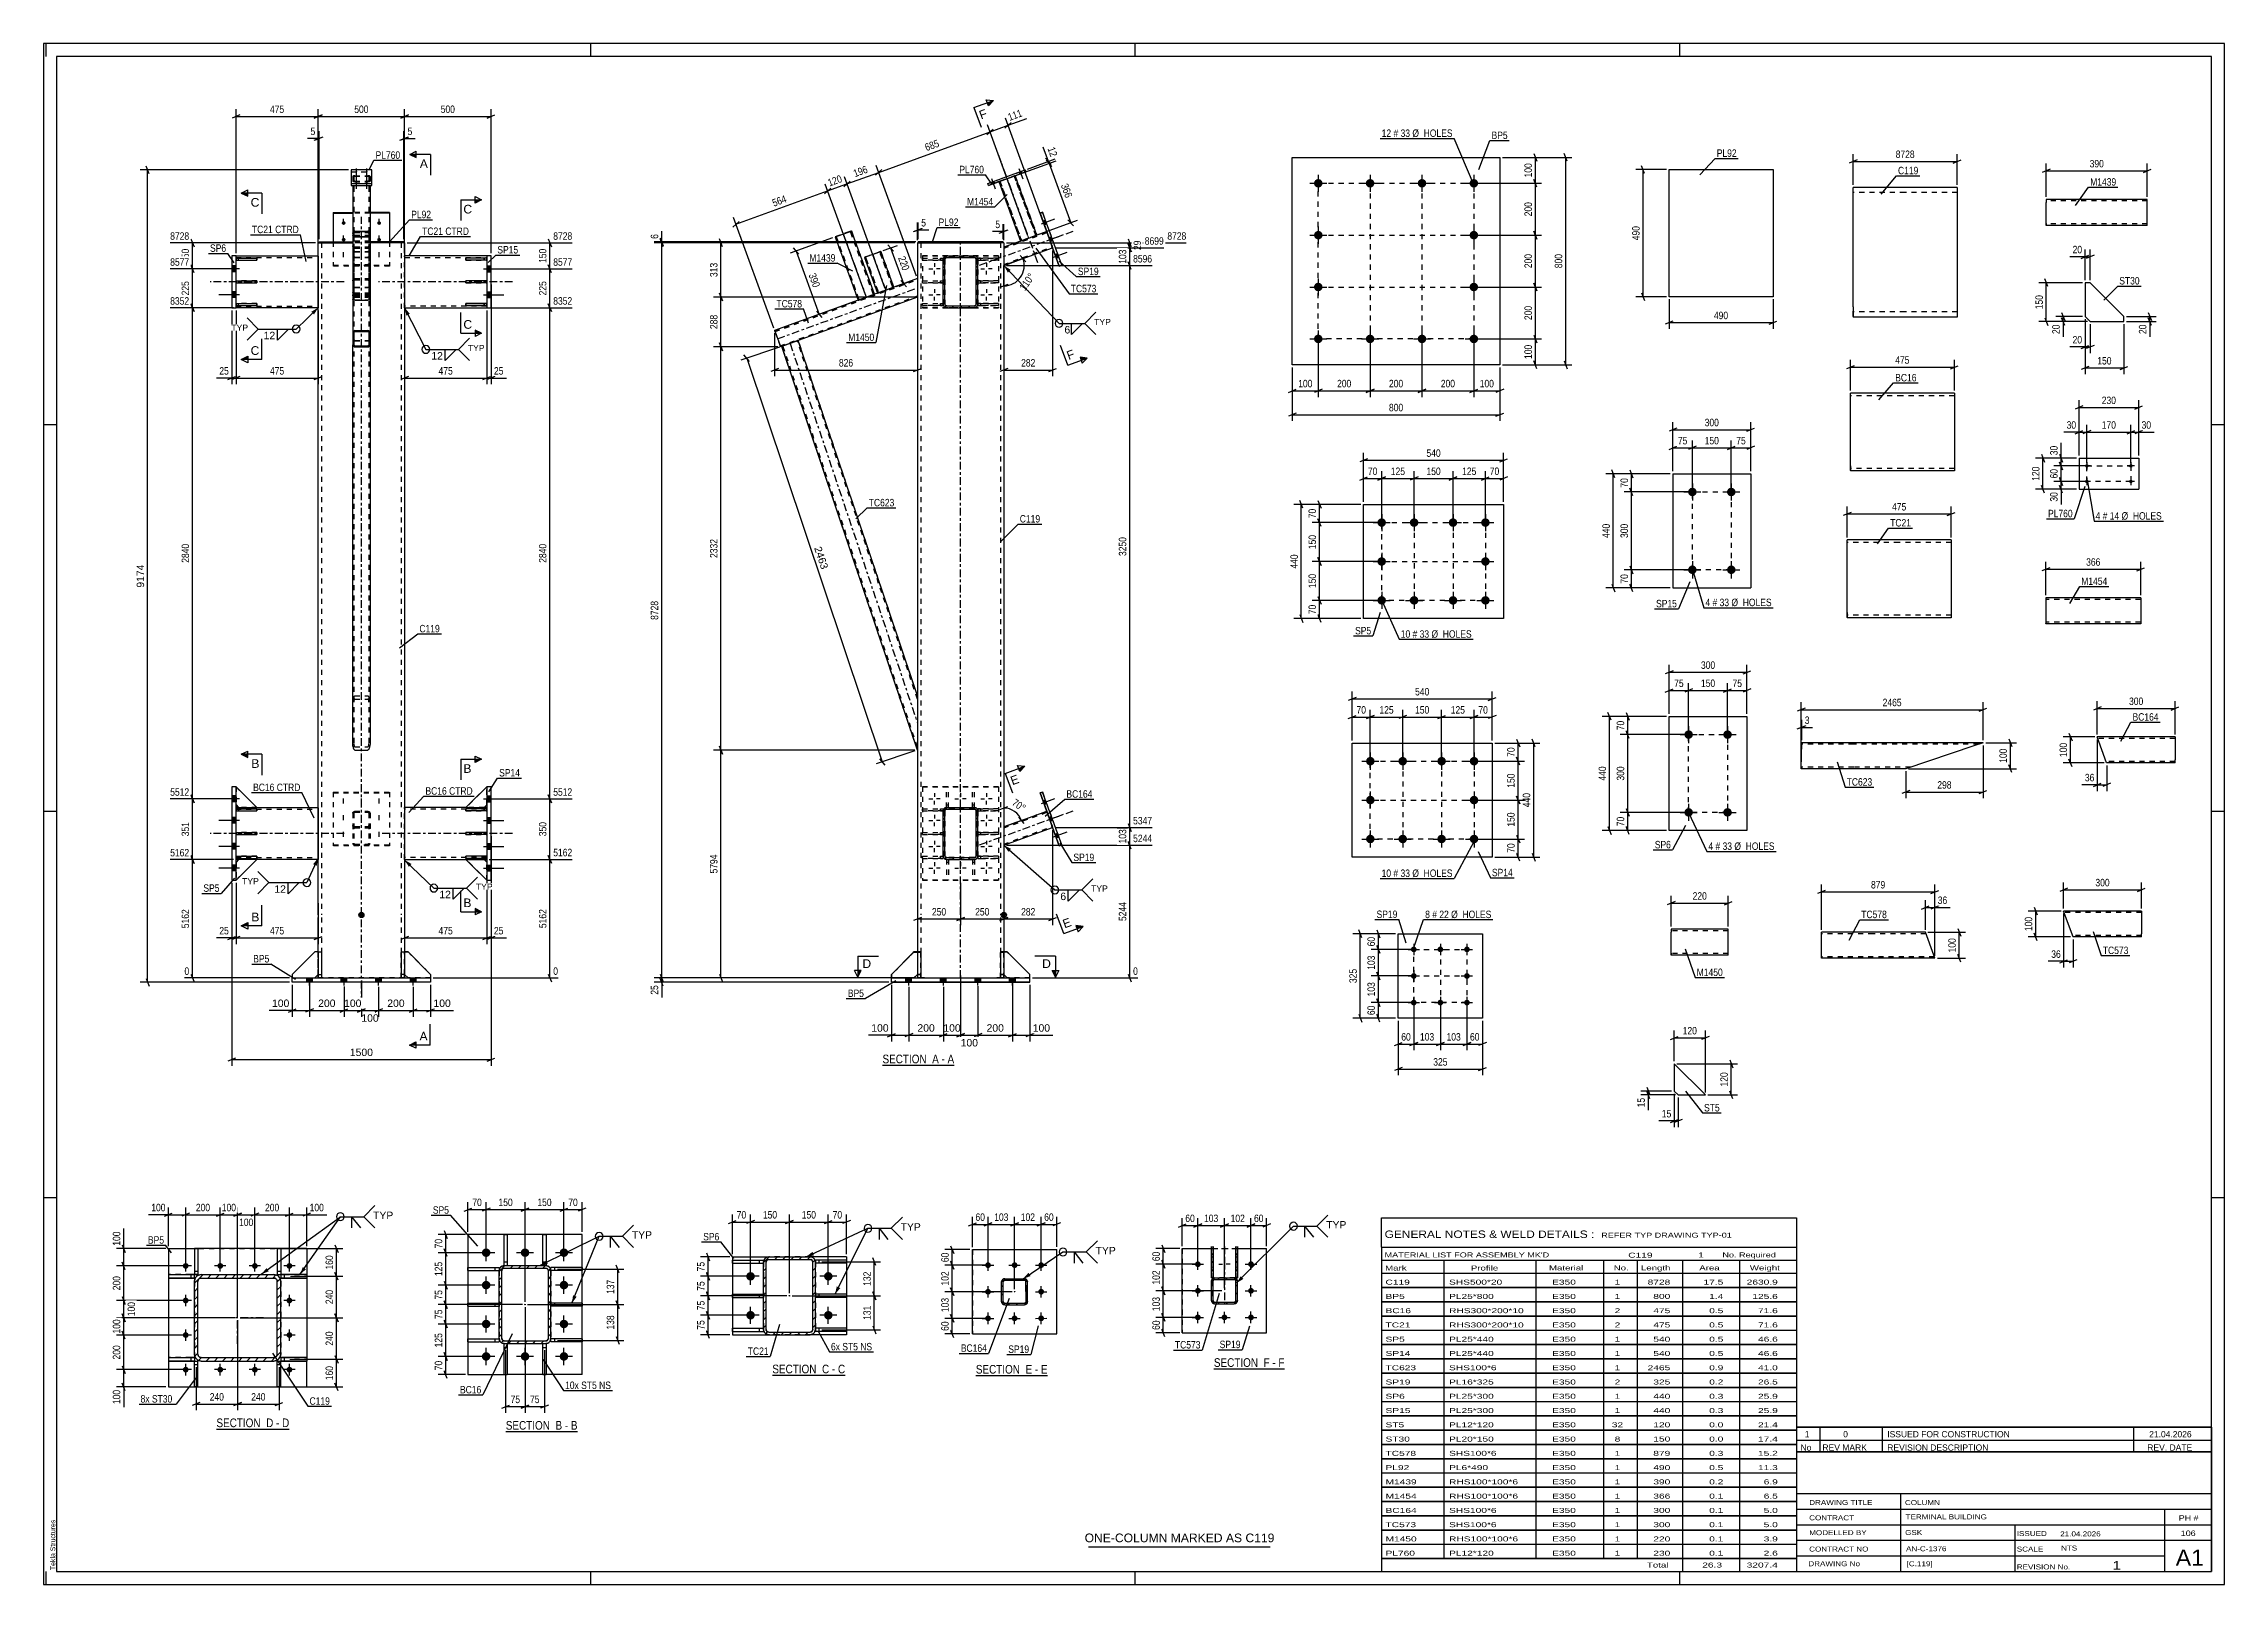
# Model space of a CAD drawing. Header units: millimetres. Extents: x 0 to 841, y 0 to 594.
import ezdxf

# ---------------------------------------------------------------- set-up
doc = ezdxf.new("R2010")
doc.units = ezdxf.units.MM
doc.linetypes.add('DXK_LINE_DOT2', pattern=[3.9198, 1.9599, -1.9599])
doc.linetypes.add('DXK_LINE_DOT3', pattern=[5.9187, 2.979, -0.9799, 0.9799, -0.9799])
doc.styles.add('Arial', font='ARIAL.TTF', dxfattribs={"height": 0.2})
doc.styles.add('Arial Narrow', font='ARIALN.TTF', dxfattribs={"height": 0.2})

# ---------------------------------------------------------------- blocks, each defined once
blk = doc.blocks.new('Unknown-284859361-1134')
at = {"color": 5, "linetype": 'Continuous'}
for p, q in [((841, 594), (0, 594)), ((0, 594), (0, 0)), ((1, 589), (1, 594)), ((836, 589), (5, 589)), ((5, 589), (5, 5)), ((211, 589), (211, 594)), ((421, 589), (421, 594)), ((631, 589), (631, 594)), ((836, 5), (836, 589)), ((841, 0), (841, 594)), ((5, 447), (0, 447)), ((841, 447), (836, 447)), ((5, 298), (0, 298)), ((841, 298), (836, 298)), ((5, 149), (0, 149)), ((841, 149), (836, 149)), ((0, 0), (841, 0)), ((1, 0), (1, 5)), ((5, 5), (836, 5)), ((211, 0), (211, 5)), ((421, 0), (421, 5)), ((631, 0), (631, 5))]:
    blk.add_line(p, q, dxfattribs=at)
at = {"color": 174, "linetype": 'Continuous', "style": 'Arial'}
blk.add_text('Tekla Structures', height=1.9102, rotation=90, dxfattribs=at).set_placement((4.5, 5.5))
blk = doc.blocks.new('Unknown-284859361-11 - 3407')
at = {"color": 6, "linetype": 'Continuous'}
blk.add_line((66.65, 59.86), (94.72, 59.86), dxfattribs=at)
at = {"color": 0, "linetype": 'Continuous'}
blk.add_wipeout([(84.76, 60.61), (84.76, 64.11), (66.65, 64.11), (66.65, 60.61)], dxfattribs=at)
blk.add_wipeout([(88.58, 60.61), (88.58, 64.11), (85.81, 64.11), (85.81, 60.61)], dxfattribs=at)
at = {"color": 7, "linetype": 'Continuous', "style": 'Arial Narrow'}
blk.add_text('SECTION ', height=3.34, dxfattribs=at).set_placement((66.65, 60.61))
at = {"color": 0, "linetype": 'Continuous'}
blk.add_wipeout([(90.9, 60.61), (90.9, 64.11), (89.63, 64.11), (89.63, 60.61)], dxfattribs=at)
blk.add_wipeout([(94.72, 60.61), (94.72, 64.11), (91.95, 64.11), (91.95, 60.61)], dxfattribs=at)
at = {"color": 7, "linetype": 'Continuous', "style": 'Arial Narrow'}
for s, p in [('D', (85.81, 60.61)), ('-', (89.63, 60.61)), ('D', (91.95, 60.61))]:
    blk.add_text(s, height=3.34, dxfattribs=at).set_placement(p)
blk = doc.blocks.new('Unknown-284859361-13 - 3768')
at = {"color": 6, "linetype": 'Continuous'}
blk.add_line((359.51, 80.5), (387.15, 80.5), dxfattribs=at)
at = {"color": 0, "linetype": 'Continuous'}
blk.add_wipeout([(377.62, 81.25), (377.62, 84.75), (359.51, 84.75), (359.51, 81.25)], dxfattribs=at)
blk.add_wipeout([(381.22, 81.25), (381.22, 84.75), (378.67, 84.75), (378.67, 81.25)], dxfattribs=at)
at = {"color": 7, "linetype": 'Continuous', "style": 'Arial Narrow'}
blk.add_text('SECTION ', height=3.34, dxfattribs=at).set_placement((359.51, 81.25))
at = {"color": 0, "linetype": 'Continuous'}
blk.add_wipeout([(383.55, 81.25), (383.55, 84.75), (382.27, 84.75), (382.27, 81.25)], dxfattribs=at)
blk.add_wipeout([(387.15, 81.25), (387.15, 84.75), (384.6, 84.75), (384.6, 81.25)], dxfattribs=at)
at = {"color": 7, "linetype": 'Continuous', "style": 'Arial Narrow'}
for s, p in [('E', (378.67, 81.25)), ('E', (384.6, 81.25)), ('-', (382.27, 81.25))]:
    blk.add_text(s, height=3.34, dxfattribs=at).set_placement(p)
blk = doc.blocks.new('Unknown-284859361-14 - 7032')
at = {"color": 6, "linetype": 'Continuous'}
blk.add_line((178.24, 58.89), (205.89, 58.89), dxfattribs=at)
at = {"color": 0, "linetype": 'Continuous'}
blk.add_wipeout([(196.35, 59.64), (196.35, 63.14), (178.24, 63.14), (178.24, 59.64)], dxfattribs=at)
blk.add_wipeout([(199.95, 59.64), (199.95, 63.14), (197.4, 63.14), (197.4, 59.64)], dxfattribs=at)
at = {"color": 7, "linetype": 'Continuous', "style": 'Arial Narrow'}
blk.add_text('SECTION ', height=3.34, dxfattribs=at).set_placement((178.24, 59.64))
at = {"color": 0, "linetype": 'Continuous'}
blk.add_wipeout([(202.28, 59.64), (202.28, 63.14), (201, 63.14), (201, 59.64)], dxfattribs=at)
blk.add_wipeout([(205.89, 59.64), (205.89, 63.14), (203.33, 63.14), (203.33, 59.64)], dxfattribs=at)
at = {"color": 7, "linetype": 'Continuous', "style": 'Arial Narrow'}
for s, p in [('B', (197.4, 59.64)), ('-', (201, 59.64)), ('B', (203.33, 59.64))]:
    blk.add_text(s, height=3.34, dxfattribs=at).set_placement(p)
blk = doc.blocks.new('Unknown-284859361-15 - 7420')
at = {"color": 6, "linetype": 'Continuous'}
blk.add_line((281.03, 80.61), (309.1, 80.61), dxfattribs=at)
at = {"color": 0, "linetype": 'Continuous'}
blk.add_wipeout([(299.14, 81.36), (299.14, 84.86), (281.03, 84.86), (281.03, 81.36)], dxfattribs=at)
blk.add_wipeout([(302.96, 81.36), (302.96, 84.86), (300.19, 84.86), (300.19, 81.36)], dxfattribs=at)
at = {"color": 7, "linetype": 'Continuous', "style": 'Arial Narrow'}
blk.add_text('SECTION ', height=3.34, dxfattribs=at).set_placement((281.03, 81.36))
at = {"color": 0, "linetype": 'Continuous'}
blk.add_wipeout([(305.29, 81.36), (305.29, 84.86), (304.01, 84.86), (304.01, 81.36)], dxfattribs=at)
blk.add_wipeout([(309.1, 81.36), (309.1, 84.86), (306.34, 84.86), (306.34, 81.36)], dxfattribs=at)
at = {"color": 7, "linetype": 'Continuous', "style": 'Arial Narrow'}
for s, p in [('C', (300.19, 81.36)), ('C', (306.34, 81.36)), ('-', (304.01, 81.36))]:
    blk.add_text(s, height=3.34, dxfattribs=at).set_placement(p)
blk = doc.blocks.new('Unknown-284859361-16 - 7799')
at = {"color": 6, "linetype": 'Continuous'}
blk.add_line((451.31, 83.09), (478.53, 83.09), dxfattribs=at)
at = {"color": 0, "linetype": 'Continuous'}
blk.add_wipeout([(469.42, 83.84), (469.42, 87.34), (451.31, 87.34), (451.31, 83.84)], dxfattribs=at)
blk.add_wipeout([(472.81, 83.84), (472.81, 87.34), (470.47, 87.34), (470.47, 83.84)], dxfattribs=at)
at = {"color": 7, "linetype": 'Continuous', "style": 'Arial Narrow'}
blk.add_text('SECTION ', height=3.34, dxfattribs=at).set_placement((451.31, 83.84))
at = {"color": 0, "linetype": 'Continuous'}
blk.add_wipeout([(475.14, 83.84), (475.14, 87.34), (473.86, 87.34), (473.86, 83.84)], dxfattribs=at)
blk.add_wipeout([(478.53, 83.84), (478.53, 87.34), (476.19, 87.34), (476.19, 83.84)], dxfattribs=at)
at = {"color": 7, "linetype": 'Continuous', "style": 'Arial Narrow'}
for s, p in [('F', (470.47, 83.84)), ('-', (473.86, 83.84)), ('F', (476.19, 83.84))]:
    blk.add_text(s, height=3.34, dxfattribs=at).set_placement(p)
blk = doc.blocks.new('Unknown-284859361-17 - 2444')
at = {"color": 6, "linetype": 'Continuous'}
blk.add_line((323.51, 200.13), (351.16, 200.13), dxfattribs=at)
at = {"color": 0, "linetype": 'Continuous'}
blk.add_wipeout([(341.62, 200.88), (341.62, 204.38), (323.51, 204.38), (323.51, 200.88)], dxfattribs=at)
blk.add_wipeout([(345.23, 200.88), (345.23, 204.38), (342.67, 204.38), (342.67, 200.88)], dxfattribs=at)
at = {"color": 7, "linetype": 'Continuous', "style": 'Arial Narrow'}
blk.add_text('SECTION ', height=3.34, dxfattribs=at).set_placement((323.51, 200.88))
at = {"color": 0, "linetype": 'Continuous'}
blk.add_wipeout([(347.55, 200.88), (347.55, 204.38), (346.28, 204.38), (346.28, 200.88)], dxfattribs=at)
blk.add_wipeout([(351.16, 200.88), (351.16, 204.38), (348.6, 204.38), (348.6, 200.88)], dxfattribs=at)
at = {"color": 7, "linetype": 'Continuous', "style": 'Arial Narrow'}
for s, p in [('A', (342.67, 200.88)), ('-', (346.28, 200.88)), ('A', (348.6, 200.88))]:
    blk.add_text(s, height=3.34, dxfattribs=at).set_placement(p)
blk = doc.blocks.new('Part-284859361-10966 - 10965')
at = {"color": 2, "linetype": 'Continuous'}
for p, q in [((715.53, 402.66), (695.53, 402.66)), ((695.53, 374.66), (695.53, 402.66)), ((735.63, 402.66), (715.63, 402.66)), ((735.63, 402.66), (735.63, 372.66)), ((695.53, 374.66), (695.53, 372.66)), ((715.53, 372.66), (695.53, 372.66)), ((735.63, 372.66), (715.63, 372.66))]:
    blk.add_line(p, q, dxfattribs=at)
at = {"color": 7, "linetype": 'DXK_LINE_DOT2'}
for p, q in [((715.53, 401.66), (695.53, 401.66)), ((735.63, 401.66), (715.63, 401.66)), ((695.53, 372.81), (695.53, 374.66)), ((695.53, 373.66), (695.53, 373.73)), ((715.53, 373.66), (695.53, 373.66)), ((735.63, 373.66), (715.63, 373.66)), ((735.63, 373.66), (735.63, 373.73))]:
    blk.add_line(p, q, dxfattribs=at)
blk = doc.blocks.new('Part-284859361-3456 - 3407')
at = {"color": 2, "linetype": 'Continuous'}
for p, q in [((90.13, 129.45), (90.13, 119.45)), ((91.46, 129.45), (90.13, 129.45)), ((91.46, 129.45), (91.46, 119.45)), ((90.13, 120.78), (91.46, 120.78)), ((90.13, 119.45), (91.46, 119.45)), ((90.13, 119.45), (91.46, 119.45))]:
    blk.add_line(p, q, dxfattribs=at)
at = {"color": 7, "linetype": 'DXK_LINE_DOT2'}
for p, q in [((90.13, 129.45), (91.46, 129.45)), ((90.13, 120.78), (91.46, 120.78)), ((91.46, 119.45), (91.46, 119.45))]:
    blk.add_line(p, q, dxfattribs=at)
blk = doc.blocks.new('Bolt-284859361-3421 - 3407')
at = {"linetype": 'Continuous'}
for points in [[(54.8, 121.68), (54.57, 121.7), (54.35, 121.77), (54.15, 121.89), (53.98, 122.04), (53.84, 122.23), (53.75, 122.44), (53.7, 122.66), (53.7, 122.89), (53.75, 123.12), (53.84, 123.33), (53.98, 123.51), (54.15, 123.67), (54.35, 123.78), (54.57, 123.85), (54.8, 123.88), (55.03, 123.85), (55.24, 123.78), (55.44, 123.67), (55.62, 123.51), (55.75, 123.33), (55.84, 123.12), (55.89, 122.89), (55.89, 122.66), (55.84, 122.44), (55.75, 122.23), (55.62, 122.04), (55.44, 121.89), (55.24, 121.77), (55.03, 121.7)], [(68.13, 121.68), (67.9, 121.7), (67.68, 121.77), (67.48, 121.89), (67.31, 122.04), (67.18, 122.23), (67.08, 122.44), (67.04, 122.66), (67.04, 122.89), (67.08, 123.12), (67.18, 123.33), (67.31, 123.51), (67.48, 123.67), (67.68, 123.78), (67.9, 123.85), (68.13, 123.88), (68.36, 123.85), (68.58, 123.78), (68.78, 123.67), (68.95, 123.51), (69.08, 123.33), (69.18, 123.12), (69.22, 122.89), (69.22, 122.66), (69.18, 122.44), (69.08, 122.23), (68.95, 122.04), (68.78, 121.89), (68.58, 121.77), (68.36, 121.7)], [(81.46, 121.68), (81.24, 121.7), (81.02, 121.77), (80.82, 121.89), (80.65, 122.04), (80.51, 122.23), (80.42, 122.44), (80.37, 122.66), (80.37, 122.89), (80.42, 123.12), (80.51, 123.33), (80.65, 123.51), (80.82, 123.67), (81.02, 123.78), (81.24, 123.85), (81.46, 123.88), (81.69, 123.85), (81.91, 123.78), (82.11, 123.67), (82.28, 123.51), (82.42, 123.33), (82.51, 123.12), (82.56, 122.89), (82.56, 122.66), (82.51, 122.44), (82.42, 122.23), (82.28, 122.04), (82.11, 121.89), (81.91, 121.77), (81.69, 121.7)], [(94.8, 121.68), (94.57, 121.7), (94.35, 121.77), (94.15, 121.89), (93.98, 122.04), (93.84, 122.23), (93.75, 122.44), (93.7, 122.66), (93.7, 122.89), (93.75, 123.12), (93.84, 123.33), (93.98, 123.51), (94.15, 123.67), (94.35, 123.78), (94.57, 123.85), (94.8, 123.88), (95.03, 123.85), (95.24, 123.78), (95.44, 123.67), (95.62, 123.51), (95.75, 123.33), (95.84, 123.12), (95.89, 122.89), (95.89, 122.66), (95.84, 122.44), (95.75, 122.23), (95.62, 122.04), (95.44, 121.89), (95.24, 121.77), (95.03, 121.7)], [(54.8, 108.34), (54.57, 108.37), (54.35, 108.44), (54.15, 108.55), (53.98, 108.71), (53.84, 108.89), (53.75, 109.1), (53.7, 109.33), (53.7, 109.56), (53.75, 109.78), (53.84, 109.99), (53.98, 110.18), (54.15, 110.33), (54.35, 110.45), (54.57, 110.52), (54.8, 110.54), (55.03, 110.52), (55.24, 110.45), (55.44, 110.33), (55.62, 110.18), (55.75, 109.99), (55.84, 109.78), (55.89, 109.56), (55.89, 109.33), (55.84, 109.1), (55.75, 108.89), (55.62, 108.71), (55.44, 108.55), (55.24, 108.44), (55.03, 108.37)], [(94.8, 108.34), (94.57, 108.37), (94.35, 108.44), (94.15, 108.55), (93.98, 108.71), (93.84, 108.89), (93.75, 109.1), (93.7, 109.33), (93.7, 109.56), (93.75, 109.78), (93.84, 109.99), (93.98, 110.18), (94.15, 110.33), (94.35, 110.45), (94.57, 110.52), (94.8, 110.54), (95.03, 110.52), (95.24, 110.45), (95.44, 110.33), (95.62, 110.18), (95.75, 109.99), (95.84, 109.78), (95.89, 109.56), (95.89, 109.33), (95.84, 109.1), (95.75, 108.89), (95.62, 108.71), (95.44, 108.55), (95.24, 108.44), (95.03, 108.37)], [(54.8, 95.01), (54.57, 95.03), (54.35, 95.11), (54.15, 95.22), (53.98, 95.37), (53.84, 95.56), (53.75, 95.77), (53.7, 96), (53.7, 96.23), (53.75, 96.45), (53.84, 96.66), (53.98, 96.85), (54.15, 97), (54.35, 97.12), (54.57, 97.19), (54.8, 97.21), (55.03, 97.19), (55.24, 97.12), (55.44, 97), (55.62, 96.85), (55.75, 96.66), (55.84, 96.45), (55.89, 96.23), (55.89, 96), (55.84, 95.77), (55.75, 95.56), (55.62, 95.37), (55.44, 95.22), (55.24, 95.11), (55.03, 95.03)], [(94.8, 95.01), (94.57, 95.03), (94.35, 95.11), (94.15, 95.22), (93.98, 95.37), (93.84, 95.56), (93.75, 95.77), (93.7, 96), (93.7, 96.23), (93.75, 96.45), (93.84, 96.66), (93.98, 96.85), (94.15, 97), (94.35, 97.12), (94.57, 97.19), (94.8, 97.21), (95.03, 97.19), (95.24, 97.12), (95.44, 97), (95.62, 96.85), (95.75, 96.66), (95.84, 96.45), (95.89, 96.23), (95.89, 96), (95.84, 95.77), (95.75, 95.56), (95.62, 95.37), (95.44, 95.22), (95.24, 95.11), (95.03, 95.03)], [(54.8, 81.68), (54.57, 81.7), (54.35, 81.77), (54.15, 81.89), (53.98, 82.04), (53.84, 82.23), (53.75, 82.44), (53.7, 82.66), (53.7, 82.89), (53.75, 83.12), (53.84, 83.33), (53.98, 83.51), (54.15, 83.67), (54.35, 83.78), (54.57, 83.85), (54.8, 83.88), (55.03, 83.85), (55.24, 83.78), (55.44, 83.67), (55.62, 83.51), (55.75, 83.33), (55.84, 83.12), (55.89, 82.89), (55.89, 82.66), (55.84, 82.44), (55.75, 82.23), (55.62, 82.04), (55.44, 81.89), (55.24, 81.77), (55.03, 81.7)], [(68.13, 81.68), (67.9, 81.7), (67.68, 81.77), (67.48, 81.89), (67.31, 82.04), (67.18, 82.23), (67.08, 82.44), (67.04, 82.66), (67.04, 82.89), (67.08, 83.12), (67.18, 83.33), (67.31, 83.51), (67.48, 83.67), (67.68, 83.78), (67.9, 83.85), (68.13, 83.88), (68.36, 83.85), (68.58, 83.78), (68.78, 83.67), (68.95, 83.51), (69.08, 83.33), (69.18, 83.12), (69.22, 82.89), (69.22, 82.66), (69.18, 82.44), (69.08, 82.23), (68.95, 82.04), (68.78, 81.89), (68.58, 81.77), (68.36, 81.7)], [(81.46, 81.68), (81.24, 81.7), (81.02, 81.77), (80.82, 81.89), (80.65, 82.04), (80.51, 82.23), (80.42, 82.44), (80.37, 82.66), (80.37, 82.89), (80.42, 83.12), (80.51, 83.33), (80.65, 83.51), (80.82, 83.67), (81.02, 83.78), (81.24, 83.85), (81.46, 83.88), (81.69, 83.85), (81.91, 83.78), (82.11, 83.67), (82.28, 83.51), (82.42, 83.33), (82.51, 83.12), (82.56, 82.89), (82.56, 82.66), (82.51, 82.44), (82.42, 82.23), (82.28, 82.04), (82.11, 81.89), (81.91, 81.77), (81.69, 81.7)], [(94.8, 81.68), (94.57, 81.7), (94.35, 81.77), (94.15, 81.89), (93.98, 82.04), (93.84, 82.23), (93.75, 82.44), (93.7, 82.66), (93.7, 82.89), (93.75, 83.12), (93.84, 83.33), (93.98, 83.51), (94.15, 83.67), (94.35, 83.78), (94.57, 83.85), (94.8, 83.88), (95.03, 83.85), (95.24, 83.78), (95.44, 83.67), (95.62, 83.51), (95.75, 83.33), (95.84, 83.12), (95.89, 82.89), (95.89, 82.66), (95.84, 82.44), (95.75, 82.23), (95.62, 82.04), (95.44, 81.89), (95.24, 81.77), (95.03, 81.7)]]:
    blk.add_hatch(color=1, dxfattribs=at).paths.add_polyline_path(points)
at = {"color": 1, "linetype": 'Continuous'}
for p, q in [((57, 122.78), (52.6, 122.78)), ((54.8, 120.58), (54.8, 124.98)), ((70.33, 122.78), (65.93, 122.78)), ((68.13, 120.58), (68.13, 124.98)), ((83.66, 122.78), (79.26, 122.78)), ((81.46, 120.58), (81.46, 124.98)), ((97, 122.78), (92.6, 122.78)), ((94.8, 120.58), (94.8, 124.98)), ((57, 109.44), (52.6, 109.44)), ((54.8, 107.24), (54.8, 111.64)), ((97, 109.44), (92.6, 109.44)), ((94.8, 107.24), (94.8, 111.64)), ((57, 96.11), (52.6, 96.11)), ((54.8, 93.91), (54.8, 98.31)), ((97, 96.11), (92.6, 96.11)), ((94.8, 93.91), (94.8, 98.31)), ((54.8, 80.58), (54.8, 84.98)), ((68.13, 80.58), (68.13, 84.98)), ((81.46, 80.58), (81.46, 84.98)), ((94.8, 80.58), (94.8, 84.98)), ((57, 82.78), (52.6, 82.78)), ((70.33, 82.78), (65.93, 82.78)), ((83.66, 82.78), (79.26, 82.78)), ((97, 82.78), (92.6, 82.78))]:
    blk.add_line(p, q, dxfattribs=at)
blk = doc.blocks.new('Part-284859361-3446 - 3407')
at = {"color": 2, "linetype": 'Continuous'}
for p, q in [((90.13, 86.11), (91.46, 86.11)), ((90.13, 76.11), (90.13, 86.11)), ((90.13, 84.78), (91.46, 84.78)), ((91.46, 76.11), (91.46, 86.11)), ((90.13, 76.11), (91.46, 76.11))]:
    blk.add_line(p, q, dxfattribs=at)
at = {"color": 7, "linetype": 'DXK_LINE_DOT2'}
for p, q in [((90.13, 86.11), (91.46, 86.11)), ((90.13, 84.78), (91.46, 84.78)), ((91.46, 76.11), (90.13, 76.11))]:
    blk.add_line(p, q, dxfattribs=at)
blk = doc.blocks.new('Part-284859361-3426 - 3407')
at = {"linetype": 'Continuous'}
h = blk.add_hatch(dxfattribs=at)
h.set_pattern_fill('', scale=0.7, style=0, pattern_type=0)
h.set_pattern_definition([(45, (91.2613, 117.8005), (-1.57154, 1.57154), [])])
h.paths.add_polyline_path([(91.46, 116.78), (91.26, 117.8), (90.68, 118.67), (89.82, 119.24), (88.8, 119.45), (60.8, 119.45), (59.78, 119.24), (58.91, 118.67), (58.33, 117.8), (58.13, 116.78), (58.13, 88.78), (58.33, 87.76), (58.91, 86.89), (59.78, 86.32), (60.8, 86.11), (88.8, 86.11), (89.82, 86.32), (90.68, 86.89), (91.26, 87.76), (91.46, 88.78)])
h.paths.add_polyline_path([(90.03, 88.27), (89.74, 87.84), (89.31, 87.55), (88.8, 87.45), (60.8, 87.45), (60.29, 87.55), (59.85, 87.84), (59.57, 88.27), (59.46, 88.78), (59.46, 116.78), (59.57, 117.29), (59.85, 117.72), (60.29, 118.01), (60.8, 118.11), (88.8, 118.11), (89.31, 118.01), (89.74, 117.72), (90.03, 117.29), (90.13, 116.78), (90.13, 88.78)])
at = {"color": 7, "linetype": 'DXK_LINE_DOT2'}
for p, q in [((58.13, 116.78), (58.33, 117.8)), ((59.78, 119.24), (60.8, 119.44)), ((60.8, 119.44), (60.8, 119.45)), ((60.8, 119.44), (88.8, 119.44)), ((88.8, 119.44), (88.8, 119.45)), ((88.8, 119.44), (89.82, 119.24)), ((91.26, 117.8), (91.46, 116.78)), ((58.13, 116.78), (58.13, 88.78)), ((59.57, 117.29), (59.46, 116.78)), ((59.46, 116.78), (59.46, 116.78)), ((59.46, 88.78), (59.46, 116.78)), ((59.57, 117.29), (59.57, 117.29)), ((90.03, 117.29), (90.03, 117.29)), ((90.13, 116.78), (90.03, 117.29)), ((90.13, 116.78), (90.13, 116.78)), ((90.13, 88.78), (90.13, 116.78)), ((91.46, 116.78), (91.46, 88.78)), ((58.33, 87.76), (58.13, 88.78)), ((59.46, 88.78), (59.46, 88.78)), ((59.46, 88.78), (59.57, 88.27)), ((60.29, 87.55), (60.8, 87.44)), ((60.8, 87.44), (60.8, 87.45)), ((60.8, 87.44), (88.8, 87.44)), ((88.8, 87.44), (89.31, 87.55)), ((88.8, 87.44), (88.8, 87.45)), ((90.03, 88.27), (90.13, 88.78)), ((90.13, 88.78), (90.13, 88.78)), ((91.46, 88.78), (91.26, 87.76))]:
    blk.add_line(p, q, dxfattribs=at)
at = {"color": 2, "linetype": 'Continuous'}
for p, q in [((58.33, 117.8), (58.13, 116.78)), ((60.8, 119.45), (59.78, 119.24)), ((60.8, 118.11), (60.29, 118.01)), ((60.29, 118.01), (60.8, 118.11)), ((60.8, 119.45), (88.8, 119.45)), ((60.8, 118.11), (60.8, 118.11)), ((60.8, 118.11), (88.8, 118.11)), ((60.8, 118.11), (88.8, 118.11)), ((89.82, 119.24), (88.8, 119.45)), ((88.8, 118.11), (88.8, 118.11)), ((89.31, 118.01), (88.8, 118.11)), ((88.8, 118.11), (89.31, 118.01)), ((91.46, 116.78), (91.26, 117.8)), ((58.13, 88.78), (58.13, 116.78)), ((59.46, 116.78), (59.57, 117.29)), ((59.46, 88.78), (59.46, 116.78)), ((90.03, 117.29), (90.13, 116.78)), ((90.13, 88.78), (90.13, 116.78)), ((91.46, 88.78), (91.46, 116.78)), ((58.13, 88.78), (58.33, 87.76)), ((58.33, 87.76), (58.33, 87.76)), ((58.33, 87.76), (58.33, 87.76)), ((59.57, 88.27), (59.46, 88.78)), ((59.78, 86.32), (60.8, 86.11)), ((60.8, 86.11), (59.78, 86.31)), ((60.8, 87.45), (60.29, 87.55)), ((60.8, 87.45), (88.8, 87.45)), ((60.8, 86.11), (88.8, 86.11)), ((60.8, 86.11), (60.8, 86.11)), ((60.8, 86.11), (88.8, 86.11)), ((89.31, 87.55), (88.8, 87.45)), ((88.8, 86.11), (89.82, 86.32)), ((89.82, 86.31), (88.8, 86.11)), ((88.8, 86.11), (88.8, 86.11)), ((90.13, 88.78), (90.03, 88.27)), ((91.26, 87.76), (91.46, 88.78)), ((91.26, 87.76), (91.26, 87.76)), ((91.26, 87.76), (91.26, 87.76))]:
    blk.add_line(p, q, dxfattribs=at)
at = {"color": 7, "linetype": 'DXK_LINE_DOT3'}
for p, q in [((74.8, 92.78), (74.8, 112.78)), ((84.8, 102.78), (64.8, 102.78))]:
    blk.add_line(p, q, dxfattribs=at)
at = {"color": 7, "linetype": 'DXK_LINE_DOT2'}
for centre, radius, start, end in [((60.8, 116.78), 2.67, 112.5, 157.5), ((88.8, 116.78), 2.67, 22.5, 67.5), ((60.8, 88.78), 1.33, 202.5, 247.5), ((88.8, 88.78), 1.33, 292.5, 337.5)]:
    blk.add_arc(centre, radius, start, end, dxfattribs=at)
at = {"color": 2, "linetype": 'Continuous'}
for centre, radius, start, end in [((60.8, 116.78), 2.67, 112.5, 157.5), ((60.8, 116.78), 1.33, 112.5, 157.5), ((60.8, 116.78), 1.33, 112.5, 157.5), ((88.8, 116.78), 1.33, 22.5, 67.5), ((88.8, 116.78), 1.33, 22.5, 67.5), ((88.8, 116.78), 2.67, 22.5, 67.5), ((60.8, 88.78), 2.67, 202.5, 247.5), ((60.8, 88.78), 2.67, 202.5, 247.5), ((60.8, 88.78), 1.33, 202.5, 247.5), ((88.8, 88.78), 1.33, 292.5, 337.5), ((88.8, 88.78), 2.67, 292.5, 337.5), ((88.8, 88.78), 2.67, 292.5, 337.5)]:
    blk.add_arc(centre, radius, start, end, dxfattribs=at)
blk = doc.blocks.new('Part-284859361-3441 - 3407')
at = {"color": 2, "linetype": 'Continuous'}
for p, q in [((58.13, 86.11), (59.46, 86.11)), ((58.13, 76.11), (58.13, 86.11)), ((58.13, 84.78), (59.46, 84.78)), ((59.46, 76.11), (59.46, 86.11)), ((58.13, 76.11), (59.46, 76.11))]:
    blk.add_line(p, q, dxfattribs=at)
at = {"color": 7, "linetype": 'DXK_LINE_DOT2'}
for p, q in [((58.13, 86.11), (59.46, 86.11)), ((58.13, 84.78), (59.46, 84.78)), ((59.46, 76.11), (58.13, 76.11))]:
    blk.add_line(p, q, dxfattribs=at)
blk = doc.blocks.new('Part-284859361-3451 - 3407')
at = {"color": 2, "linetype": 'Continuous'}
for p, q in [((58.13, 129.45), (58.13, 119.45)), ((59.46, 129.45), (58.13, 129.45)), ((59.46, 129.45), (59.46, 119.45)), ((58.13, 120.78), (59.46, 120.78)), ((59.46, 119.45), (58.13, 119.45)), ((58.13, 119.45), (59.46, 119.45))]:
    blk.add_line(p, q, dxfattribs=at)
at = {"color": 7, "linetype": 'DXK_LINE_DOT2'}
for p, q in [((58.13, 129.45), (59.46, 129.45)), ((58.13, 120.78), (59.46, 120.78)), ((58.13, 119.45), (58.13, 119.45))]:
    blk.add_line(p, q, dxfattribs=at)
blk = doc.blocks.new('Part-284859361-3461 - 3407')
at = {"color": 2, "linetype": 'Continuous'}
for p, q in [((92.8, 87.45), (91.46, 87.45)), ((91.46, 87.45), (91.46, 86.11)), ((91.46, 86.11), (92.8, 86.11)), ((92.8, 86.11), (91.46, 86.11)), ((92.8, 87.45), (92.8, 86.11)), ((101.46, 87.45), (92.8, 87.45)), ((92.8, 86.11), (101.46, 86.11)), ((101.46, 86.11), (92.8, 86.11)), ((101.46, 87.45), (101.46, 86.11)), ((101.46, 86.11), (101.46, 86.11))]:
    blk.add_line(p, q, dxfattribs=at)
at = {"color": 7, "linetype": 'DXK_LINE_DOT2'}
for p, q in [((91.46, 87.45), (92.8, 87.45)), ((91.46, 86.11), (91.46, 86.11)), ((91.46, 86.11), (91.46, 86.11)), ((92.8, 87.45), (101.46, 87.45)), ((92.8, 86.11), (92.8, 86.11)), ((101.46, 86.11), (101.46, 86.11))]:
    blk.add_line(p, q, dxfattribs=at)
blk = doc.blocks.new('Part-284859361-3466 - 3407')
at = {"color": 2, "linetype": 'Continuous'}
for p, q in [((92.8, 119.45), (91.46, 119.45)), ((91.46, 119.45), (91.46, 118.11)), ((91.46, 118.11), (92.8, 118.11)), ((92.8, 118.11), (91.46, 118.11)), ((91.46, 118.11), (91.46, 118.11)), ((91.46, 118.11), (91.46, 118.11)), ((92.8, 119.45), (92.8, 118.11)), ((101.46, 119.45), (92.8, 119.45)), ((92.8, 118.11), (101.46, 118.11)), ((101.46, 118.11), (92.8, 118.11)), ((101.46, 119.45), (101.46, 118.11)), ((101.46, 118.11), (101.46, 118.11))]:
    blk.add_line(p, q, dxfattribs=at)
at = {"color": 7, "linetype": 'DXK_LINE_DOT2'}
for p, q in [((91.46, 119.45), (92.8, 119.45)), ((92.8, 119.45), (101.46, 119.45)), ((92.8, 118.11), (92.8, 118.11)), ((101.46, 118.11), (101.46, 118.11))]:
    blk.add_line(p, q, dxfattribs=at)
blk = doc.blocks.new('Part-284859361-3471 - 3407')
at = {"color": 2, "linetype": 'Continuous'}
for p, q in [((48.13, 87.45), (48.13, 87.45)), ((48.13, 87.45), (56.8, 87.45)), ((48.13, 87.45), (48.13, 86.11)), ((48.13, 86.11), (56.8, 86.11)), ((56.8, 86.11), (48.13, 86.11)), ((56.8, 87.45), (58.13, 87.45)), ((56.8, 87.45), (56.8, 86.11)), ((56.8, 86.11), (58.13, 86.11)), ((58.13, 86.11), (56.8, 86.11)), ((58.13, 87.45), (58.13, 86.11))]:
    blk.add_line(p, q, dxfattribs=at)
at = {"color": 7, "linetype": 'DXK_LINE_DOT2'}
for p, q in [((56.8, 87.45), (48.13, 87.45)), ((58.13, 87.45), (56.8, 87.45)), ((56.8, 86.11), (56.8, 86.11)), ((58.13, 87.45), (58.13, 87.45)), ((58.13, 86.11), (58.13, 86.11)), ((58.13, 86.11), (58.13, 86.11))]:
    blk.add_line(p, q, dxfattribs=at)
blk = doc.blocks.new('Part-284859361-3476 - 3407')
at = {"color": 2, "linetype": 'Continuous'}
for p, q in [((48.13, 119.45), (48.13, 119.45)), ((48.13, 119.45), (56.8, 119.45)), ((48.13, 119.45), (48.13, 118.11)), ((48.13, 118.11), (56.8, 118.11)), ((56.8, 118.11), (48.13, 118.11)), ((56.8, 119.45), (58.13, 119.45)), ((56.8, 119.45), (56.8, 118.11)), ((56.8, 118.11), (58.13, 118.11)), ((58.13, 118.11), (56.8, 118.11)), ((58.13, 118.11), (58.13, 119.45)), ((58.13, 118.11), (58.13, 118.11))]:
    blk.add_line(p, q, dxfattribs=at)
at = {"color": 7, "linetype": 'DXK_LINE_DOT2'}
for p, q in [((56.8, 119.45), (48.13, 119.45)), ((58.13, 119.45), (56.8, 119.45)), ((56.8, 118.11), (56.8, 118.11)), ((58.13, 119.45), (58.13, 119.45))]:
    blk.add_line(p, q, dxfattribs=at)
blk = doc.blocks.new('Part-284859361-3507 - 3407')
at = {"color": 2, "linetype": 'Continuous'}
for p, q in [((48.13, 129.44), (58.13, 129.44)), ((48.13, 129.44), (48.13, 129.44)), ((48.13, 129.44), (48.13, 119.45)), ((90.13, 129.44), (59.46, 129.44)), ((101.46, 129.44), (91.46, 129.44)), ((101.46, 129.44), (101.46, 129.44)), ((101.46, 129.44), (101.46, 119.45)), ((48.13, 118.11), (48.13, 87.45)), ((101.46, 118.11), (101.46, 87.45)), ((48.13, 86.11), (48.13, 76.11)), ((101.46, 76.11), (101.46, 86.11)), ((48.13, 76.11), (101.46, 76.11))]:
    blk.add_line(p, q, dxfattribs=at)
at = {"color": 7, "linetype": 'DXK_LINE_DOT2'}
for p, q in [((48.13, 129.44), (101.46, 129.44)), ((58.13, 129.44), (59.46, 129.44)), ((91.46, 129.44), (90.13, 129.44)), ((48.13, 119.45), (48.13, 118.11)), ((101.46, 119.45), (101.46, 118.11)), ((48.13, 87.45), (48.13, 86.11)), ((101.46, 87.45), (101.46, 86.11)), ((48.13, 76.11), (101.46, 76.11))]:
    blk.add_line(p, q, dxfattribs=at)
blk = doc.blocks.new('Part-284859361-2957 - 2891')
at = {"color": 2, "linetype": 'Continuous'}
for p, q in [((170.88, 512.17), (139.21, 512.17)), ((139.21, 492.17), (170.88, 492.17))]:
    blk.add_line(p, q, dxfattribs=at)
at = {"color": 7, "linetype": 'DXK_LINE_DOT2'}
for p, q in [((139.21, 492.17), (139.21, 512.17)), ((139.21, 512.17), (139.21, 512.17)), ((139.21, 511.51), (170.88, 511.51)), ((170.88, 512.17), (170.88, 492.17)), ((170.88, 492.84), (139.21, 492.84)), ((139.21, 492.17), (139.21, 492.17)), ((139.21, 492.17), (139.21, 492.17))]:
    blk.add_line(p, q, dxfattribs=at)
at = {"color": 7, "linetype": 'DXK_LINE_DOT3'}
blk.add_line((180.88, 502.17), (129.21, 502.17), dxfattribs=at)
blk = doc.blocks.new('Part-284859361-2893 - 2891')
at = {"color": 2, "linetype": 'Continuous'}
for p, q in [((74.21, 299.03), (82.21, 299.03)), ((74.21, 299.03), (74.21, 298.23)), ((74.21, 298.23), (82.21, 298.23)), ((82.21, 299.03), (82.21, 298.23))]:
    blk.add_line(p, q, dxfattribs=at)
at = {"color": 7, "linetype": 'DXK_LINE_DOT2'}
blk.add_line((75.21, 298.23), (75.21, 299.03), dxfattribs=at)
blk = doc.blocks.new('Part-284859361-3013 - 2891')
at = {"color": 2, "linetype": 'Continuous'}
for p, q in [((74.21, 307.51), (82.21, 299.51)), ((74.21, 300.51), (75.21, 299.51)), ((75.21, 299.51), (82.21, 299.51))]:
    blk.add_line(p, q, dxfattribs=at)
at = {"color": 7, "linetype": 'DXK_LINE_DOT2'}
blk.add_line((74.21, 307.51), (74.21, 300.51), dxfattribs=at)
blk = doc.blocks.new('Part-284859361-2894 - 2891')
at = {"color": 7, "linetype": 'DXK_LINE_DOT2'}
for p, q in [((82.21, 299.03), (74.21, 299.03)), ((74.21, 299.03), (74.21, 298.23)), ((74.21, 298.23), (82.21, 298.23)), ((75.21, 299.03), (75.21, 298.23)), ((82.21, 298.23), (82.21, 299.03))]:
    blk.add_line(p, q, dxfattribs=at)
blk = doc.blocks.new('Part-284859361-3023 - 2891')
at = {"color": 2, "linetype": 'Continuous'}
for p, q in [((74.21, 512.17), (105.88, 512.17)), ((105.88, 510.84), (105.88, 512.17)), ((105.88, 510.84), (105.88, 492.17)), ((105.88, 492.17), (74.21, 492.17))]:
    blk.add_line(p, q, dxfattribs=at)
at = {"color": 7, "linetype": 'DXK_LINE_DOT2'}
for p, q in [((74.21, 492.17), (74.21, 512.17)), ((74.21, 511.51), (105.88, 511.51)), ((105.88, 512.07), (105.88, 510.84)), ((74.21, 492.84), (105.88, 492.84)), ((105.88, 492.84), (105.88, 492.89))]:
    blk.add_line(p, q, dxfattribs=at)
at = {"color": 7, "linetype": 'DXK_LINE_DOT3'}
blk.add_line((115.88, 502.17), (64.21, 502.17), dxfattribs=at)
blk = doc.blocks.new('Bolt-284859361-2895 - 2891')
at = {"linetype": 'Continuous'}
for points in [[(120.55, 544.45), (120.45, 544.45), (120.36, 544.46), (120.27, 544.48), (120.2, 544.5), (120.14, 544.53), (120.1, 544.56), (120.08, 544.59), (120.08, 544.62), (120.1, 544.66), (120.14, 544.69), (120.2, 544.72), (120.27, 544.74), (120.36, 544.75), (120.45, 544.76), (120.55, 544.77), (120.64, 544.76), (120.74, 544.75), (120.82, 544.74), (120.89, 544.72), (120.95, 544.69), (120.99, 544.66), (121.01, 544.62), (121.01, 544.59), (120.99, 544.56), (120.95, 544.53), (120.89, 544.5), (120.82, 544.48), (120.74, 544.46), (120.64, 544.45)], [(120.55, 540.57), (120.45, 540.58), (120.36, 540.59), (120.27, 540.6), (120.2, 540.63), (120.14, 540.65), (120.1, 540.68), (120.08, 540.72), (120.08, 540.75), (120.1, 540.78), (120.14, 540.81), (120.2, 540.84), (120.27, 540.86), (120.36, 540.88), (120.45, 540.89), (120.55, 540.89), (120.64, 540.89), (120.74, 540.88), (120.82, 540.86), (120.89, 540.84), (120.95, 540.81), (120.99, 540.78), (121.01, 540.75), (121.01, 540.72), (120.99, 540.68), (120.95, 540.65), (120.89, 540.63), (120.82, 540.6), (120.74, 540.59), (120.64, 540.58)], [(124.55, 544.45), (124.45, 544.45), (124.36, 544.46), (124.27, 544.48), (124.2, 544.5), (124.14, 544.53), (124.1, 544.56), (124.08, 544.59), (124.08, 544.62), (124.1, 544.66), (124.14, 544.69), (124.2, 544.72), (124.27, 544.74), (124.36, 544.75), (124.45, 544.76), (124.55, 544.77), (124.64, 544.76), (124.74, 544.75), (124.82, 544.74), (124.89, 544.72), (124.95, 544.69), (124.99, 544.66), (125.01, 544.62), (125.01, 544.59), (124.99, 544.56), (124.95, 544.53), (124.89, 544.5), (124.82, 544.48), (124.74, 544.46), (124.64, 544.45)], [(124.55, 540.57), (124.45, 540.58), (124.36, 540.59), (124.27, 540.6), (124.2, 540.63), (124.14, 540.65), (124.1, 540.68), (124.08, 540.72), (124.08, 540.75), (124.1, 540.78), (124.14, 540.81), (124.2, 540.84), (124.27, 540.86), (124.36, 540.88), (124.45, 540.89), (124.55, 540.89), (124.64, 540.89), (124.74, 540.88), (124.82, 540.86), (124.89, 540.84), (124.95, 540.81), (124.99, 540.78), (125.01, 540.75), (125.01, 540.72), (124.99, 540.68), (124.95, 540.65), (124.89, 540.63), (124.82, 540.6), (124.74, 540.59), (124.64, 540.58)]]:
    blk.add_hatch(color=1, dxfattribs=at).paths.add_polyline_path(points)
at = {"color": 1, "linetype": 'Continuous'}
for p, q in [((120.55, 545.86), (120.55, 541.91)), ((120.55, 541.98), (120.55, 538.04)), ((124.55, 545.86), (124.55, 541.91)), ((124.55, 541.98), (124.55, 538.04))]:
    blk.add_line(p, q, dxfattribs=at)
blk = doc.blocks.new('Part-284859361-2936 - 2891')
at = {"color": 2, "linetype": 'Continuous'}
for p, q in [((74.21, 299.51), (75.21, 299.51)), ((82.21, 299.51), (105.88, 299.51)), ((105.88, 298.17), (105.88, 299.51)), ((105.88, 298.17), (105.88, 279.51)), ((105.88, 279.51), (74.21, 279.51))]:
    blk.add_line(p, q, dxfattribs=at)
at = {"color": 7, "linetype": 'DXK_LINE_DOT2'}
for p, q in [((74.21, 279.51), (74.21, 299.51)), ((74.21, 298.84), (105.88, 298.84)), ((75.21, 299.51), (82.21, 299.51)), ((105.88, 299.41), (105.88, 298.17)), ((74.21, 280.17), (105.88, 280.17)), ((105.88, 280.17), (105.88, 280.22))]:
    blk.add_line(p, q, dxfattribs=at)
at = {"color": 7, "linetype": 'DXK_LINE_DOT3'}
blk.add_line((115.88, 289.51), (64.21, 289.51), dxfattribs=at)
blk = doc.blocks.new('Part-284859361-3028 - 2891')
at = {"color": 2, "linetype": 'Continuous'}
for p, q in [((162.88, 299.51), (139.21, 299.51)), ((170.88, 299.51), (169.88, 299.51)), ((139.21, 279.51), (170.88, 279.51))]:
    blk.add_line(p, q, dxfattribs=at)
at = {"color": 7, "linetype": 'DXK_LINE_DOT2'}
for p, q in [((139.21, 279.51), (139.21, 299.51)), ((139.21, 299.51), (139.21, 299.51)), ((170.88, 298.84), (139.21, 298.84)), ((169.88, 299.51), (162.88, 299.51)), ((170.88, 299.51), (170.88, 279.51)), ((170.88, 280.17), (139.21, 280.17)), ((139.21, 279.51), (139.21, 279.51)), ((139.21, 279.51), (139.21, 279.51))]:
    blk.add_line(p, q, dxfattribs=at)
at = {"color": 7, "linetype": 'DXK_LINE_DOT3'}
blk.add_line((180.88, 289.51), (129.21, 289.51), dxfattribs=at)
blk = doc.blocks.new('Part-284859361-2900 - 2891')
at = {"color": 2, "linetype": 'Continuous'}
for p, q in [((126.55, 545.29), (118.55, 545.29)), ((118.55, 545.29), (118.55, 539.3)), ((118.55, 540.05), (126.55, 540.05)), ((118.55, 539.3), (126.55, 539.3)), ((126.55, 539.3), (126.55, 545.29))]:
    blk.add_line(p, q, dxfattribs=at)
at = {"color": 7, "linetype": 'DXK_LINE_DOT2'}
blk.add_line((118.55, 544.54), (126.55, 544.54), dxfattribs=at)
blk = doc.blocks.new('Part-284859361-3031 - 2891')
at = {"color": 2, "linetype": 'Continuous'}
for p, q in [((74.21, 502.58), (82.21, 502.58)), ((74.21, 502.58), (74.21, 501.78)), ((74.21, 501.78), (82.21, 501.78)), ((82.21, 502.58), (82.21, 501.78))]:
    blk.add_line(p, q, dxfattribs=at)
at = {"color": 7, "linetype": 'DXK_LINE_DOT2'}
blk.add_line((75.21, 501.78), (75.21, 502.58), dxfattribs=at)
blk = doc.blocks.new('Part-284859361-3036 - 2891')
at = {"color": 2, "linetype": 'Continuous'}
for p, q in [((140.54, 243.8), (139.21, 243.8)), ((149.21, 235.13), (140.54, 243.8)), ((140.54, 233.8), (139.21, 235.13)), ((149.21, 235.13), (149.21, 233.8))]:
    blk.add_line(p, q, dxfattribs=at)
at = {"color": 7, "linetype": 'DXK_LINE_DOT2'}
for p, q in [((139.21, 235.13), (139.21, 243.8)), ((149.21, 233.8), (140.54, 233.8))]:
    blk.add_line(p, q, dxfattribs=at)
blk = doc.blocks.new('Part-284859361-2978 - 2891')
at = {"color": 7, "linetype": 'DXK_LINE_DOT2'}
for p, q in [((119.45, 521.31), (119.71, 521.48)), ((119.71, 521.48), (120.01, 521.53)), ((120.01, 521.53), (125.08, 521.53)), ((125.08, 521.53), (125.39, 521.48)), ((125.39, 521.48), (125.64, 521.31)), ((119.21, 520.78), (119.27, 521.07)), ((119.21, 520.78), (119.21, 509.28)), ((119.27, 515.73), (119.21, 516.02)), ((119.27, 515), (119.21, 514.67)), ((119.27, 521.07), (119.45, 521.31)), ((119.45, 515.49), (119.27, 515.73)), ((119.71, 515.33), (119.45, 515.49)), ((119.64, 520.93), (119.61, 520.78)), ((119.61, 520.78), (119.61, 509.28)), ((119.61, 516.02), (119.64, 515.88)), ((119.61, 514.67), (119.64, 514.84)), ((119.73, 521.05), (119.64, 520.93)), ((119.64, 515.88), (119.73, 515.76)), ((119.64, 514.84), (119.73, 514.97)), ((120.01, 515.52), (119.71, 515.46)), ((120.01, 515.27), (119.71, 515.33)), ((119.86, 521.13), (119.73, 521.05)), ((119.73, 515.76), (119.86, 515.67)), ((119.73, 514.97), (119.86, 515.07)), ((120.01, 521.16), (119.86, 521.13)), ((119.86, 515.67), (120.01, 515.65)), ((119.86, 515.07), (120.01, 515.1)), ((120.01, 521.16), (125.08, 521.16)), ((120.01, 515.65), (125.08, 515.65)), ((120.01, 515.52), (125.08, 515.52)), ((120.01, 515.27), (125.08, 515.27)), ((120.01, 515.1), (125.08, 515.1)), ((125.23, 521.13), (125.08, 521.16)), ((125.08, 515.65), (125.23, 515.67)), ((125.39, 515.46), (125.08, 515.52)), ((125.39, 515.33), (125.08, 515.27)), ((125.08, 515.1), (125.23, 515.07)), ((125.36, 521.05), (125.23, 521.13)), ((125.23, 515.67), (125.36, 515.76)), ((125.23, 515.07), (125.36, 514.97)), ((125.45, 520.93), (125.36, 521.05)), ((125.36, 515.76), (125.45, 515.88)), ((125.36, 514.97), (125.45, 514.84)), ((125.64, 515.49), (125.39, 515.33)), ((125.48, 520.78), (125.45, 520.93)), ((125.45, 515.88), (125.48, 516.02)), ((125.45, 514.84), (125.48, 514.67)), ((125.48, 520.78), (125.48, 509.28)), ((125.64, 521.31), (125.82, 521.07)), ((125.82, 515.73), (125.64, 515.49)), ((125.82, 521.07), (125.88, 520.78)), ((125.88, 516.02), (125.82, 515.73)), ((125.88, 514.67), (125.82, 515)), ((125.88, 520.78), (125.88, 509.28)), ((119.21, 509.28), (119.27, 508.95)), ((119.64, 509.12), (119.61, 509.28)), ((119.73, 508.98), (119.64, 509.12)), ((119.71, 508.49), (120.01, 508.43)), ((119.86, 508.89), (119.73, 508.98)), ((120.01, 508.86), (119.86, 508.89)), ((120.01, 508.86), (125.08, 508.86)), ((120.01, 508.43), (125.08, 508.43)), ((125.23, 508.89), (125.08, 508.86)), ((125.08, 508.43), (125.39, 508.49)), ((125.36, 508.98), (125.23, 508.89)), ((125.45, 509.12), (125.36, 508.98)), ((125.48, 509.28), (125.45, 509.12)), ((125.82, 508.95), (125.88, 509.28))]:
    blk.add_line(p, q, dxfattribs=at)
for centre, start, end in [((120.05, 514.71), 114.31996, 159.24169), ((125.04, 514.71), 20.75831, 65.68004), ((120.05, 509.25), 200.75831, 245.68004), ((125.04, 509.25), 294.31996, 339.24169)]:
    blk.add_arc(centre, 0.827, start, end, dxfattribs=at)
blk = doc.blocks.new('Part-284859361-2979 - 2891')
at = {"color": 7, "linetype": 'DXK_LINE_DOT2'}
for p, q in [((119.21, 297.31), (119.27, 297.59)), ((119.21, 297.31), (119.21, 285.8)), ((119.27, 297.59), (119.45, 297.84)), ((119.45, 297.84), (119.71, 298)), ((119.64, 297.45), (119.61, 297.31)), ((119.61, 297.31), (119.61, 285.8)), ((119.73, 297.57), (119.64, 297.45)), ((119.71, 298), (120.01, 298.06)), ((119.86, 297.65), (119.73, 297.57)), ((120.01, 297.68), (119.86, 297.65)), ((120.01, 298.06), (125.08, 298.06)), ((120.01, 297.68), (125.08, 297.68)), ((125.08, 298.06), (125.39, 298)), ((125.23, 297.65), (125.08, 297.68)), ((125.36, 297.57), (125.23, 297.65)), ((125.45, 297.45), (125.36, 297.57)), ((125.39, 298), (125.64, 297.84)), ((125.48, 297.31), (125.45, 297.45)), ((125.48, 297.31), (125.48, 285.8)), ((125.64, 297.84), (125.82, 297.59)), ((125.82, 297.59), (125.88, 297.31)), ((125.88, 297.31), (125.88, 285.8)), ((119.27, 292.26), (119.21, 292.54)), ((119.27, 291.52), (119.21, 291.2)), ((119.45, 292.01), (119.27, 292.26)), ((119.71, 291.85), (119.45, 292.01)), ((119.61, 292.54), (119.64, 292.4)), ((119.61, 291.2), (119.64, 291.36)), ((119.64, 292.4), (119.73, 292.28)), ((119.64, 291.36), (119.73, 291.5)), ((120.01, 292.05), (119.71, 291.98)), ((120.01, 291.79), (119.71, 291.85)), ((119.73, 292.28), (119.86, 292.2)), ((119.73, 291.5), (119.86, 291.59)), ((119.86, 292.2), (120.01, 292.17)), ((119.86, 291.59), (120.01, 291.62)), ((120.01, 292.17), (125.08, 292.17)), ((120.01, 292.05), (125.08, 292.05)), ((120.01, 291.79), (125.08, 291.79)), ((120.01, 291.62), (125.08, 291.62)), ((125.08, 292.17), (125.23, 292.2)), ((125.39, 291.98), (125.08, 292.05)), ((125.39, 291.85), (125.08, 291.79)), ((125.08, 291.62), (125.23, 291.59)), ((125.23, 292.2), (125.36, 292.28)), ((125.23, 291.59), (125.36, 291.5)), ((125.36, 292.28), (125.45, 292.4)), ((125.36, 291.5), (125.45, 291.36)), ((125.64, 292.01), (125.39, 291.85)), ((125.45, 292.4), (125.48, 292.54)), ((125.45, 291.36), (125.48, 291.2)), ((125.82, 292.26), (125.64, 292.01)), ((125.88, 292.54), (125.82, 292.26)), ((125.88, 291.2), (125.82, 291.52)), ((119.21, 285.8), (119.27, 285.48)), ((119.64, 285.64), (119.61, 285.8)), ((119.73, 285.5), (119.64, 285.64)), ((119.71, 285.02), (120.01, 284.95)), ((119.86, 285.41), (119.73, 285.5)), ((120.01, 285.38), (119.86, 285.41)), ((120.01, 285.38), (125.08, 285.38)), ((120.01, 284.95), (125.08, 284.95)), ((125.23, 285.41), (125.08, 285.38)), ((125.08, 284.95), (125.39, 285.02)), ((125.36, 285.5), (125.23, 285.41)), ((125.45, 285.64), (125.36, 285.5)), ((125.48, 285.8), (125.45, 285.64)), ((125.82, 285.48), (125.88, 285.8))]:
    blk.add_line(p, q, dxfattribs=at)
for centre, start, end in [((120.05, 291.23), 114.31996, 159.24169), ((125.04, 291.23), 20.75831, 65.68004), ((120.05, 285.77), 200.75831, 245.68004), ((125.04, 285.77), 294.31996, 339.24169)]:
    blk.add_arc(centre, 0.827, start, end, dxfattribs=at)
blk = doc.blocks.new('Part-284859361-2980 - 2891')
at = {"color": 7, "linetype": 'DXK_LINE_DOT2'}
for p, q in [((105.88, 233.8), (105.88, 243.8)), ((105.88, 243.8), (107.21, 243.8)), ((107.21, 243.8), (107.21, 233.8)), ((105.88, 235.13), (107.21, 235.13)), ((107.21, 233.8), (105.88, 233.8))]:
    blk.add_line(p, q, dxfattribs=at)
blk = doc.blocks.new('Part-284859361-2981 - 2891')
at = {"color": 7, "linetype": 'DXK_LINE_DOT2'}
for p, q in [((139.21, 235.13), (139.21, 243.8)), ((139.21, 243.8), (140.54, 243.8)), ((140.54, 243.8), (149.21, 235.13)), ((140.54, 233.8), (139.21, 235.13)), ((149.21, 233.8), (140.54, 233.8)), ((149.21, 235.13), (149.21, 233.8))]:
    blk.add_line(p, q, dxfattribs=at)
blk = doc.blocks.new('Part-284859361-2982 - 2891')
at = {"color": 7, "linetype": 'DXK_LINE_DOT2'}
for p, q in [((119.21, 502.54), (119.27, 502.87)), ((119.21, 502.54), (119.21, 495.34)), ((119.27, 496.82), (119.21, 497.15)), ((119.64, 502.7), (119.61, 502.54)), ((119.61, 502.54), (119.61, 482.6)), ((119.61, 497.15), (119.64, 496.99)), ((119.73, 502.84), (119.64, 502.7)), ((119.64, 496.99), (119.73, 496.85)), ((119.71, 503.33), (119.86, 503.36)), ((120.01, 496.3), (119.71, 496.36)), ((119.86, 502.93), (119.73, 502.84)), ((119.73, 496.85), (119.86, 496.76)), ((119.86, 503.36), (120.01, 503.39)), ((120.01, 502.97), (119.86, 502.93)), ((119.86, 496.76), (120.01, 496.72)), ((120.01, 503.39), (125.08, 503.39)), ((120.01, 502.97), (125.08, 502.97)), ((120.01, 496.72), (125.08, 496.72)), ((120.01, 496.3), (125.08, 496.3)), ((125.08, 503.39), (125.39, 503.33)), ((125.23, 502.93), (125.08, 502.97)), ((125.08, 496.72), (125.23, 496.76)), ((125.39, 496.36), (125.08, 496.3)), ((125.36, 502.84), (125.23, 502.93)), ((125.23, 496.76), (125.36, 496.85)), ((125.45, 502.7), (125.36, 502.84)), ((125.36, 496.85), (125.45, 496.99)), ((125.48, 502.54), (125.45, 502.7)), ((125.45, 496.99), (125.48, 497.15)), ((125.48, 502.54), (125.48, 482.6)), ((125.82, 502.87), (125.88, 502.54)), ((125.88, 497.15), (125.82, 496.82)), ((125.88, 502.54), (125.88, 495.34))]:
    blk.add_line(p, q, dxfattribs=at)
at = {"color": 2, "linetype": 'Continuous'}
for p, q in [((119.21, 495.34), (119.21, 477.84)), ((125.88, 495.34), (125.88, 477.84)), ((119.27, 482.89), (119.21, 482.6)), ((119.45, 483.13), (119.27, 482.89)), ((119.71, 483.29), (119.45, 483.13)), ((119.61, 482.6), (119.64, 482.74)), ((119.61, 482.6), (119.61, 477.84)), ((119.64, 482.74), (119.73, 482.86)), ((120.01, 483.35), (119.71, 483.29)), ((119.73, 482.86), (119.86, 482.95)), ((119.86, 482.95), (120.01, 482.97)), ((120.01, 483.35), (125.08, 483.35)), ((120.01, 482.97), (125.08, 482.97)), ((125.39, 483.29), (125.08, 483.35)), ((125.08, 482.97), (125.23, 482.95)), ((125.23, 482.95), (125.36, 482.86)), ((125.36, 482.86), (125.45, 482.74)), ((125.64, 483.13), (125.39, 483.29)), ((125.45, 482.74), (125.48, 482.6)), ((125.48, 482.6), (125.48, 477.84)), ((125.82, 482.89), (125.64, 483.13)), ((125.88, 482.6), (125.82, 482.89)), ((119.21, 477.84), (119.27, 477.55)), ((119.27, 477.55), (119.45, 477.31)), ((119.45, 477.31), (119.71, 477.14)), ((119.64, 477.69), (119.61, 477.84)), ((119.73, 477.57), (119.64, 477.69)), ((119.71, 477.14), (120.01, 477.09)), ((119.86, 477.49), (119.73, 477.57)), ((120.01, 477.46), (119.86, 477.49)), ((120.01, 477.46), (125.08, 477.46)), ((120.01, 477.09), (125.08, 477.09)), ((125.23, 477.49), (125.08, 477.46)), ((125.08, 477.09), (125.39, 477.14)), ((125.36, 477.57), (125.23, 477.49)), ((125.45, 477.69), (125.36, 477.57)), ((125.39, 477.14), (125.64, 477.31)), ((125.48, 477.84), (125.45, 477.69)), ((125.64, 477.31), (125.82, 477.55)), ((125.82, 477.55), (125.88, 477.84))]:
    blk.add_line(p, q, dxfattribs=at)
at = {"color": 7, "linetype": 'DXK_LINE_DOT2'}
for centre, start, end in [((120.05, 502.57), 114.31995, 159.24167), ((120.05, 497.12), 200.75833, 245.68005), ((125.04, 502.57), 20.75833, 65.68005), ((125.04, 497.12), 294.31995, 339.24167)]:
    blk.add_arc(centre, 0.827, start, end, dxfattribs=at)
blk = doc.blocks.new('Part-284859361-2983 - 2891')
at = {"color": 7, "linetype": 'DXK_LINE_DOT2'}
for p, q in [((119.27, 479.4), (119.21, 479.29)), ((119.45, 479.48), (119.27, 479.4)), ((119.71, 479.54), (119.45, 479.48)), ((119.64, 479.34), (119.73, 479.39)), ((120.01, 479.56), (119.71, 479.54)), ((119.73, 479.39), (119.86, 479.42)), ((119.86, 479.42), (120.01, 479.43)), ((120.01, 479.56), (125.08, 479.56)), ((120.01, 479.43), (125.08, 479.43)), ((125.08, 479.56), (125.39, 479.54)), ((125.08, 479.43), (125.23, 479.42)), ((125.23, 479.42), (125.36, 479.39)), ((125.36, 479.39), (125.45, 479.34)), ((125.39, 479.54), (125.45, 479.53)), ((125.45, 479.53), (125.64, 479.48)), ((125.82, 479.4), (125.64, 479.48)), ((125.88, 479.29), (125.82, 479.4)), ((119.21, 479.29), (119.21, 477.84)), ((119.38, 477.4), (119.45, 477.36)), ((119.45, 477.36), (119.71, 477.3)), ((119.61, 479.29), (119.64, 479.34)), ((119.61, 479.29), (119.61, 324.14)), ((119.64, 477.51), (119.61, 477.56)), ((119.73, 477.46), (119.64, 477.51)), ((119.71, 477.3), (120.01, 477.28)), ((119.86, 477.43), (119.73, 477.46)), ((120.01, 477.42), (119.86, 477.43)), ((120.01, 477.42), (125.08, 477.42)), ((120.01, 477.28), (125.08, 477.28)), ((125.23, 477.43), (125.08, 477.42)), ((125.08, 477.28), (125.39, 477.3)), ((125.36, 477.46), (125.23, 477.43)), ((125.45, 477.51), (125.36, 477.46)), ((125.39, 477.3), (125.64, 477.36)), ((125.45, 479.34), (125.48, 479.29)), ((125.48, 477.56), (125.45, 477.51)), ((125.48, 479.29), (125.48, 324.14)), ((125.71, 477.4), (125.64, 477.36)), ((125.88, 479.29), (125.88, 477.84)), ((119.21, 340.06), (119.27, 341.03)), ((119.64, 340.54), (119.61, 340.06)), ((119.71, 342.39), (120.01, 342.58)), ((120.01, 341.32), (119.86, 341.22)), ((120.01, 342.58), (125.08, 342.58)), ((120.01, 341.32), (125.08, 341.32)), ((125.08, 342.58), (125.39, 342.39)), ((125.23, 341.22), (125.08, 341.32)), ((125.48, 340.06), (125.45, 340.54)), ((125.82, 341.03), (125.88, 340.06)), ((119.61, 324.14), (119.64, 323.66)), ((119.86, 322.98), (120.01, 322.88)), ((120.01, 322.88), (125.08, 322.88)), ((125.08, 322.88), (125.23, 322.98)), ((125.45, 323.66), (125.48, 324.14))]:
    blk.add_line(p, q, dxfattribs=at)
at = {"color": 2, "linetype": 'Continuous'}
for p, q in [((119.21, 324.14), (119.21, 477.84)), ((119.21, 477.56), (119.27, 477.45)), ((119.27, 477.45), (119.38, 477.4)), ((125.82, 477.45), (125.71, 477.4)), ((125.82, 477.45), (125.88, 477.56)), ((125.88, 477.84), (125.88, 324.14)), ((119.27, 323.18), (119.21, 324.14)), ((120.01, 321.62), (119.71, 321.82)), ((120.01, 321.62), (125.08, 321.62)), ((125.39, 321.82), (125.08, 321.62)), ((125.88, 324.14), (125.82, 323.18))]:
    blk.add_line(p, q, dxfattribs=at)
at = {"color": 7, "linetype": 'DXK_LINE_DOT2'}
for centre, radius, start, end in [((122.33, 340.8), 3.07, 148.89055, 175.81117), ((121.17, 340.43), 1.53, 148.89055, 175.81117), ((123.92, 340.43), 1.53, 4.18883, 31.10945), ((122.76, 340.8), 3.07, 4.18883, 31.10945), ((121.17, 323.77), 1.53, 184.18883, 211.10945), ((123.92, 323.77), 1.53, 328.89055, 355.81117)]:
    blk.add_arc(centre, radius, start, end, dxfattribs=at)
at = {"color": 2, "linetype": 'Continuous'}
for centre, start, end in [((122.33, 323.4), 184.18883, 211.10945), ((122.76, 323.4), 328.89055, 355.81117)]:
    blk.add_arc(centre, 3.07, start, end, dxfattribs=at)
blk = doc.blocks.new('Bolt-284859361-3052 - 2891')
at = {"linetype": 'Continuous'}
for points in [[(115.71, 525.51), (115.86, 525.5), (116.01, 525.45), (116.14, 525.38), (116.26, 525.28), (116.35, 525.17), (116.41, 525.04), (116.44, 524.9), (116.44, 524.75), (116.41, 524.61), (116.35, 524.48), (116.26, 524.36), (116.14, 524.27), (116.01, 524.19), (115.86, 524.15), (115.71, 524.13), (115.56, 524.15), (115.41, 524.19), (115.28, 524.27), (115.17, 524.36), (115.08, 524.48), (115.01, 524.61), (114.98, 524.75), (114.98, 524.9), (115.01, 525.04), (115.08, 525.17), (115.17, 525.28), (115.28, 525.38), (115.41, 525.45), (115.56, 525.5)], [(129.38, 525.51), (129.53, 525.5), (129.68, 525.45), (129.81, 525.38), (129.92, 525.28), (130.01, 525.17), (130.08, 525.04), (130.11, 524.9), (130.11, 524.75), (130.08, 524.61), (130.01, 524.48), (129.92, 524.36), (129.81, 524.27), (129.68, 524.19), (129.53, 524.15), (129.38, 524.13), (129.23, 524.15), (129.08, 524.19), (128.95, 524.27), (128.83, 524.36), (128.74, 524.48), (128.68, 524.61), (128.65, 524.75), (128.65, 524.9), (128.68, 525.04), (128.74, 525.17), (128.83, 525.28), (128.95, 525.38), (129.08, 525.45), (129.23, 525.5)], [(115.71, 519.09), (115.86, 519.08), (116.01, 519.03), (116.14, 518.96), (116.26, 518.86), (116.35, 518.75), (116.41, 518.62), (116.44, 518.47), (116.44, 518.33), (116.41, 518.19), (116.35, 518.06), (116.26, 517.94), (116.14, 517.84), (116.01, 517.77), (115.86, 517.73), (115.71, 517.71), (115.56, 517.73), (115.41, 517.77), (115.28, 517.84), (115.17, 517.94), (115.08, 518.06), (115.01, 518.19), (114.98, 518.33), (114.98, 518.47), (115.01, 518.62), (115.08, 518.75), (115.17, 518.86), (115.28, 518.96), (115.41, 519.03), (115.56, 519.08)], [(129.38, 519.09), (129.53, 519.08), (129.68, 519.03), (129.81, 518.96), (129.92, 518.86), (130.01, 518.75), (130.08, 518.62), (130.11, 518.47), (130.11, 518.33), (130.08, 518.19), (130.01, 518.06), (129.92, 517.94), (129.81, 517.84), (129.68, 517.77), (129.53, 517.73), (129.38, 517.71), (129.23, 517.73), (129.08, 517.77), (128.95, 517.84), (128.83, 517.94), (128.74, 518.06), (128.68, 518.19), (128.65, 518.33), (128.65, 518.47), (128.68, 518.62), (128.74, 518.75), (128.83, 518.86), (128.95, 518.96), (129.08, 519.03), (129.23, 519.08)]]:
    blk.add_hatch(color=1, dxfattribs=at).paths.add_polyline_path(points)
at = {"color": 1, "linetype": 'Continuous'}
for p, q in [((115.71, 524.53), (115.71, 526.42)), ((129.38, 524.53), (129.38, 526.42)), ((115.71, 518.11), (115.71, 520)), ((129.38, 518.11), (129.38, 520))]:
    blk.add_line(p, q, dxfattribs=at)
at = {"color": 1, "linetype": 'DXK_LINE_DOT2'}
for p, q in [((122.55, 524.53), (122.55, 526.42)), ((115.71, 511.68), (115.71, 513.58)), ((122.55, 511.68), (122.55, 513.58)), ((129.38, 511.68), (129.38, 513.58))]:
    blk.add_line(p, q, dxfattribs=at)
blk = doc.blocks.new('Part-284859361-2988 - 2891')
at = {"color": 2, "linetype": 'Continuous'}
for p, q in [((72.54, 307.51), (72.54, 271.51)), ((74.21, 307.51), (72.54, 307.51)), ((74.21, 271.51), (74.21, 307.51)), ((72.54, 271.51), (74.21, 271.51))]:
    blk.add_line(p, q, dxfattribs=at)
blk = doc.blocks.new('Bolt-284859361-3053 - 2891')
at = {"linetype": 'Continuous'}
for points in [[(170.88, 508.27), (170.88, 506.07), (172.54, 506.07), (172.54, 508.27)], [(170.88, 508.27), (170.88, 506.07), (172.54, 506.07), (172.54, 508.27)], [(170.88, 498.27), (170.88, 496.07), (172.54, 496.07), (172.54, 498.27)], [(170.88, 498.27), (170.88, 496.07), (172.54, 496.07), (172.54, 498.27)]]:
    blk.add_hatch(color=1, dxfattribs=at).paths.add_polyline_path(points)
at = {"color": 1, "linetype": 'Continuous'}
for p, q in [((169.61, 507.17), (177.54, 507.17)), ((169.61, 507.17), (177.54, 507.17)), ((170.88, 508.27), (172.54, 508.27)), ((170.88, 508.27), (172.54, 508.27)), ((170.88, 506.07), (172.54, 506.07)), ((170.88, 506.07), (172.54, 506.07)), ((169.61, 497.17), (177.54, 497.17)), ((169.61, 497.17), (177.54, 497.17)), ((170.88, 498.27), (172.54, 498.27)), ((170.88, 498.27), (172.54, 498.27)), ((170.88, 496.07), (172.54, 496.07)), ((170.88, 496.07), (172.54, 496.07))]:
    blk.add_line(p, q, dxfattribs=at)
blk = doc.blocks.new('Part-284859361-2993 - 2891')
at = {"color": 2, "linetype": 'Continuous'}
for p, q in [((72.54, 512.17), (72.54, 492.17)), ((74.21, 512.17), (72.54, 512.17)), ((74.21, 492.17), (74.21, 512.17)), ((72.54, 492.17), (74.21, 492.17))]:
    blk.add_line(p, q, dxfattribs=at)
blk = doc.blocks.new('Part-284859361-2998 - 2891')
at = {"color": 2, "linetype": 'Continuous'}
for p, q in [((170.88, 307.51), (170.88, 271.51)), ((172.54, 307.51), (170.88, 307.51)), ((172.54, 271.51), (172.54, 307.51)), ((170.88, 271.51), (172.54, 271.51))]:
    blk.add_line(p, q, dxfattribs=at)
blk = doc.blocks.new('Part-284859361-3003 - 2891')
at = {"color": 2, "linetype": 'Continuous'}
for p, q in [((170.88, 512.17), (170.88, 492.17)), ((172.54, 512.17), (170.88, 512.17)), ((172.54, 492.17), (172.54, 512.17)), ((170.88, 492.17), (172.54, 492.17))]:
    blk.add_line(p, q, dxfattribs=at)
blk = doc.blocks.new('Part-284859361-3004 - 2891')
at = {"color": 2, "linetype": 'Continuous'}
for p, q in [((74.21, 289.86), (82.21, 289.86)), ((74.21, 289.86), (74.21, 289.06)), ((74.21, 289.06), (82.21, 289.06)), ((82.21, 289.86), (82.21, 289.06))]:
    blk.add_line(p, q, dxfattribs=at)
at = {"color": 7, "linetype": 'DXK_LINE_DOT2'}
blk.add_line((75.21, 289.06), (75.21, 289.86), dxfattribs=at)
blk = doc.blocks.new('Part-284859361-3005 - 2891')
at = {"color": 2, "linetype": 'Continuous'}
for p, q in [((74.21, 493.81), (82.21, 493.81)), ((74.21, 493.81), (74.21, 493.01)), ((74.21, 493.01), (82.21, 493.01)), ((82.21, 493.81), (82.21, 493.01))]:
    blk.add_line(p, q, dxfattribs=at)
at = {"color": 7, "linetype": 'DXK_LINE_DOT2'}
blk.add_line((75.21, 493.01), (75.21, 493.81), dxfattribs=at)
blk = doc.blocks.new('Part-284859361-3006 - 2891')
at = {"color": 2, "linetype": 'Continuous'}
for p, q in [((74.21, 280.7), (82.21, 280.7)), ((74.21, 280.7), (74.21, 279.9)), ((74.21, 279.9), (82.21, 279.9)), ((82.21, 280.7), (82.21, 279.9))]:
    blk.add_line(p, q, dxfattribs=at)
at = {"color": 7, "linetype": 'DXK_LINE_DOT2'}
blk.add_line((75.21, 279.9), (75.21, 280.7), dxfattribs=at)
blk = doc.blocks.new('Part-284859361-3007 - 2891')
at = {"color": 7, "linetype": 'DXK_LINE_DOT2'}
for p, q in [((82.21, 289.86), (74.21, 289.86)), ((74.21, 289.86), (74.21, 289.06)), ((74.21, 289.06), (82.21, 289.06)), ((75.21, 289.06), (75.21, 289.86)), ((82.21, 289.06), (82.21, 289.86))]:
    blk.add_line(p, q, dxfattribs=at)
blk = doc.blocks.new('Part-284859361-3008 - 2891')
at = {"color": 7, "linetype": 'DXK_LINE_DOT2'}
for p, q in [((82.21, 493.81), (74.21, 493.81)), ((74.21, 493.81), (74.21, 493.01)), ((74.21, 493.01), (82.21, 493.01)), ((75.21, 493.01), (75.21, 493.81)), ((82.21, 493.01), (82.21, 493.81))]:
    blk.add_line(p, q, dxfattribs=at)
blk = doc.blocks.new('Part-284859361-3009 - 2891')
at = {"color": 7, "linetype": 'DXK_LINE_DOT2'}
for p, q in [((82.21, 280.7), (74.21, 280.7)), ((74.21, 280.7), (74.21, 279.9)), ((74.21, 279.9), (82.21, 279.9)), ((75.21, 280.7), (75.21, 279.9)), ((82.21, 279.9), (82.21, 280.7))]:
    blk.add_line(p, q, dxfattribs=at)
blk = doc.blocks.new('Part-284859361-3010 - 2891')
at = {"color": 7, "linetype": 'DXK_LINE_DOT2'}
for p, q in [((75.21, 279.46), (74.21, 278.46)), ((74.21, 271.46), (82.21, 279.46)), ((74.21, 278.46), (74.21, 271.46)), ((82.21, 279.46), (75.21, 279.46))]:
    blk.add_line(p, q, dxfattribs=at)
blk = doc.blocks.new('Part-284859361-3011 - 2891')
at = {"color": 2, "linetype": 'Continuous'}
for p, q in [((75.21, 279.46), (74.21, 278.46)), ((74.21, 271.46), (82.21, 279.46)), ((82.21, 279.46), (75.21, 279.46)), ((74.21, 271.51), (74.21, 271.46))]:
    blk.add_line(p, q, dxfattribs=at)
at = {"color": 7, "linetype": 'DXK_LINE_DOT2'}
blk.add_line((74.21, 271.46), (74.21, 278.46), dxfattribs=at)
blk = doc.blocks.new('Part-284859361-3012 - 2891')
at = {"color": 7, "linetype": 'DXK_LINE_DOT2'}
for p, q in [((74.21, 300.51), (74.21, 307.51)), ((74.21, 307.51), (82.21, 299.51)), ((75.21, 299.51), (74.21, 300.51)), ((82.21, 299.51), (75.21, 299.51))]:
    blk.add_line(p, q, dxfattribs=at)
blk = doc.blocks.new('Part-284859361-3018 - 2891')
at = {"color": 2, "linetype": 'Continuous'}
for p, q in [((106.21, 517.59), (119.21, 517.59)), ((106.21, 517.59), (106.21, 517.19)), ((106.21, 517.19), (107.33, 517.19)), ((138.88, 517.59), (125.88, 517.59)), ((138.88, 517.19), (137.76, 517.19)), ((138.88, 517.59), (138.88, 517.19))]:
    blk.add_line(p, q, dxfattribs=at)
at = {"color": 7, "linetype": 'DXK_LINE_DOT2'}
for p, q in [((137.76, 517.19), (107.33, 517.19)), ((125.88, 517.59), (119.21, 517.59))]:
    blk.add_line(p, q, dxfattribs=at)
blk = doc.blocks.new('Part-284859361-3029 - 2891')
at = {"color": 2, "linetype": 'Continuous'}
for p, q in [((111.71, 528.95), (111.71, 517.59)), ((111.71, 528.95), (119.21, 528.95)), ((111.71, 528.58), (119.21, 528.58)), ((133.38, 528.95), (125.88, 528.95)), ((133.38, 528.58), (125.88, 528.58)), ((133.38, 528.95), (133.38, 517.59))]:
    blk.add_line(p, q, dxfattribs=at)
at = {"color": 7, "linetype": 'DXK_LINE_DOT2'}
for p, q in [((125.88, 528.95), (119.21, 528.95)), ((125.88, 528.58), (119.21, 528.58)), ((111.71, 517.59), (111.71, 508.22)), ((133.38, 517.59), (133.38, 508.22)), ((111.71, 508.59), (133.38, 508.59)), ((133.38, 508.22), (111.71, 508.22))]:
    blk.add_line(p, q, dxfattribs=at)
blk = doc.blocks.new('Part-284859361-3030 - 2891')
at = {"color": 7, "linetype": 'DXK_LINE_DOT2'}
for p, q in [((111.71, 305.47), (111.71, 284.74)), ((111.71, 305.47), (133.38, 305.47)), ((111.71, 305.1), (133.38, 305.1)), ((133.38, 305.47), (133.38, 284.74)), ((111.71, 285.11), (133.38, 285.11)), ((133.38, 284.74), (111.71, 284.74))]:
    blk.add_line(p, q, dxfattribs=at)
blk = doc.blocks.new('Part-284859361-3032 - 2891')
at = {"color": 2, "linetype": 'Continuous'}
for p, q in [((74.21, 511.34), (82.21, 511.34)), ((74.21, 511.34), (74.21, 510.54)), ((74.21, 510.54), (82.21, 510.54)), ((82.21, 511.34), (82.21, 510.54))]:
    blk.add_line(p, q, dxfattribs=at)
at = {"color": 7, "linetype": 'DXK_LINE_DOT2'}
blk.add_line((75.21, 510.54), (75.21, 511.34), dxfattribs=at)
blk = doc.blocks.new('Part-284859361-3033 - 2891')
at = {"color": 7, "linetype": 'DXK_LINE_DOT2'}
for p, q in [((82.21, 502.58), (74.21, 502.58)), ((74.21, 502.58), (74.21, 501.78)), ((74.21, 501.78), (82.21, 501.78)), ((75.21, 501.78), (75.21, 502.58)), ((82.21, 501.78), (82.21, 502.58))]:
    blk.add_line(p, q, dxfattribs=at)
blk = doc.blocks.new('Part-284859361-3034 - 2891')
at = {"color": 7, "linetype": 'DXK_LINE_DOT2'}
for p, q in [((82.21, 511.34), (74.21, 511.34)), ((74.21, 511.34), (74.21, 510.54)), ((74.21, 510.54), (82.21, 510.54)), ((75.21, 510.54), (75.21, 511.34)), ((82.21, 510.54), (82.21, 511.34))]:
    blk.add_line(p, q, dxfattribs=at)
blk = doc.blocks.new('Part-284859361-3035 - 2891')
at = {"color": 2, "linetype": 'Continuous'}
for p, q in [((105.88, 243.8), (105.88, 233.8)), ((105.88, 243.8), (107.21, 243.8)), ((107.21, 243.8), (107.21, 233.8)), ((105.88, 235.13), (107.21, 235.13)), ((105.88, 233.8), (107.21, 233.8))]:
    blk.add_line(p, q, dxfattribs=at)
blk = doc.blocks.new('Part-284859361-3037 - 2891')
at = {"color": 7, "linetype": 'DXK_LINE_DOT2'}
for p, q in [((137.88, 233.8), (137.88, 243.8)), ((137.88, 243.8), (139.21, 243.8)), ((139.21, 243.8), (139.21, 233.8)), ((139.21, 235.13), (137.88, 235.13)), ((139.21, 233.8), (137.88, 233.8))]:
    blk.add_line(p, q, dxfattribs=at)
blk = doc.blocks.new('Part-284859361-3038 - 2891')
at = {"color": 7, "linetype": 'DXK_LINE_DOT2'}
for p, q in [((104.54, 243.8), (95.88, 235.13)), ((105.88, 243.8), (104.54, 243.8)), ((105.88, 235.13), (105.88, 243.8)), ((95.88, 235.13), (95.88, 233.8)), ((95.88, 233.8), (104.54, 233.8)), ((104.54, 233.8), (105.88, 235.13))]:
    blk.add_line(p, q, dxfattribs=at)
blk = doc.blocks.new('Bolt-284859361-3050 - 2891')
at = {"linetype": 'Continuous'}
for points in [[(103.65, 233.8), (101.45, 233.8), (101.45, 232.13), (103.65, 232.13)], [(103.65, 233.8), (101.45, 233.8), (101.45, 232.13), (103.65, 232.13)], [(103.65, 233.8), (101.45, 233.8), (101.45, 232.13), (103.65, 232.13)], [(103.65, 233.8), (101.45, 233.8), (101.45, 232.13), (103.65, 232.13)], [(116.98, 233.8), (114.78, 233.8), (114.78, 232.13), (116.98, 232.13)], [(116.98, 233.8), (114.78, 233.8), (114.78, 232.13), (116.98, 232.13)], [(130.31, 233.8), (128.11, 233.8), (128.11, 232.13), (130.31, 232.13)], [(130.31, 233.8), (128.11, 233.8), (128.11, 232.13), (130.31, 232.13)], [(143.65, 233.8), (141.45, 233.8), (141.45, 232.13), (143.65, 232.13)], [(143.65, 233.8), (141.45, 233.8), (141.45, 232.13), (143.65, 232.13)], [(143.65, 233.8), (141.45, 233.8), (141.45, 232.13), (143.65, 232.13)], [(143.65, 233.8), (141.45, 233.8), (141.45, 232.13), (143.65, 232.13)]]:
    blk.add_hatch(color=1, dxfattribs=at).paths.add_polyline_path(points)
at = {"color": 1, "linetype": 'Continuous'}
for p, q in [((101.45, 232.13), (101.45, 233.8)), ((101.45, 232.13), (101.45, 233.8)), ((101.45, 232.13), (101.45, 233.8)), ((101.45, 232.13), (101.45, 233.8)), ((102.55, 230.86), (102.55, 233.8)), ((102.55, 230.86), (102.55, 233.8)), ((102.55, 230.86), (102.55, 233.8)), ((102.55, 230.86), (102.55, 233.8)), ((103.65, 232.13), (103.65, 233.8)), ((103.65, 232.13), (103.65, 233.8)), ((103.65, 232.13), (103.65, 233.8)), ((103.65, 232.13), (103.65, 233.8)), ((114.78, 232.13), (114.78, 233.8)), ((114.78, 232.13), (114.78, 233.8)), ((115.88, 230.86), (115.88, 233.8)), ((115.88, 230.86), (115.88, 233.8)), ((116.98, 232.13), (116.98, 233.8)), ((116.98, 232.13), (116.98, 233.8)), ((128.11, 232.13), (128.11, 233.8)), ((128.11, 232.13), (128.11, 233.8)), ((129.21, 230.86), (129.21, 233.8)), ((129.21, 230.86), (129.21, 233.8)), ((130.31, 232.13), (130.31, 233.8)), ((130.31, 232.13), (130.31, 233.8)), ((141.45, 232.13), (141.45, 233.8)), ((141.45, 232.13), (141.45, 233.8)), ((141.45, 232.13), (141.45, 233.8)), ((141.45, 232.13), (141.45, 233.8)), ((142.55, 230.86), (142.55, 233.8)), ((142.55, 230.86), (142.55, 233.8)), ((142.55, 230.86), (142.55, 233.8)), ((142.55, 230.86), (142.55, 233.8)), ((143.65, 232.13), (143.65, 233.8)), ((143.65, 232.13), (143.65, 233.8)), ((143.65, 232.13), (143.65, 233.8)), ((143.65, 232.13), (143.65, 233.8))]:
    blk.add_line(p, q, dxfattribs=at)
blk = doc.blocks.new('Bolt-284859361-3051 - 2891')
at = {"color": 1, "linetype": 'DXK_LINE_DOT2'}
for p, q in [((115.71, 301.05), (115.71, 302.94)), ((122.55, 301.05), (122.55, 302.94)), ((129.38, 301.05), (129.38, 302.94)), ((115.71, 294.63), (115.71, 296.52)), ((129.38, 294.63), (129.38, 296.52)), ((115.71, 288.21), (115.71, 290.1)), ((122.55, 288.21), (122.55, 290.1)), ((129.38, 288.21), (129.38, 290.1))]:
    blk.add_line(p, q, dxfattribs=at)
blk = doc.blocks.new('Bolt-284859361-3054 - 2891')
at = {"linetype": 'Continuous'}
for points in [[(170.88, 303.94), (170.88, 301.74), (172.54, 301.74), (172.54, 303.94)], [(170.88, 303.94), (170.88, 301.74), (172.54, 301.74), (172.54, 303.94)], [(170.88, 303.94), (170.88, 301.74), (172.54, 301.74), (172.54, 303.94)], [(170.88, 295.61), (170.88, 293.41), (172.54, 293.41), (172.54, 295.61)], [(170.88, 295.61), (170.88, 293.41), (172.54, 293.41), (172.54, 295.61)], [(170.88, 285.61), (170.88, 283.41), (172.54, 283.41), (172.54, 285.61)], [(170.88, 285.61), (170.88, 283.41), (172.54, 283.41), (172.54, 285.61)], [(170.88, 277.27), (170.88, 275.07), (172.54, 275.07), (172.54, 277.27)], [(170.88, 277.27), (170.88, 275.07), (172.54, 275.07), (172.54, 277.27)], [(170.88, 277.27), (170.88, 275.07), (172.54, 275.07), (172.54, 277.27)]]:
    blk.add_hatch(color=1, dxfattribs=at).paths.add_polyline_path(points)
at = {"color": 1, "linetype": 'Continuous'}
for p, q in [((169.61, 302.84), (177.54, 302.84)), ((169.61, 302.84), (177.54, 302.84)), ((169.61, 302.84), (177.54, 302.84)), ((170.88, 303.94), (172.54, 303.94)), ((170.88, 303.94), (172.54, 303.94)), ((170.88, 303.94), (172.54, 303.94)), ((169.61, 294.51), (177.54, 294.51)), ((169.61, 294.51), (177.54, 294.51)), ((170.88, 301.74), (172.54, 301.74)), ((170.88, 301.74), (172.54, 301.74)), ((170.88, 301.74), (172.54, 301.74)), ((170.88, 295.61), (172.54, 295.61)), ((170.88, 295.61), (172.54, 295.61)), ((170.88, 293.41), (172.54, 293.41)), ((170.88, 293.41), (172.54, 293.41)), ((169.61, 284.51), (177.54, 284.51)), ((169.61, 284.51), (177.54, 284.51)), ((170.88, 285.61), (172.54, 285.61)), ((170.88, 285.61), (172.54, 285.61)), ((170.88, 283.41), (172.54, 283.41)), ((170.88, 283.41), (172.54, 283.41)), ((169.61, 276.17), (177.54, 276.17)), ((169.61, 276.17), (177.54, 276.17)), ((169.61, 276.17), (177.54, 276.17)), ((170.88, 277.27), (172.54, 277.27)), ((170.88, 277.27), (172.54, 277.27)), ((170.88, 277.27), (172.54, 277.27)), ((170.88, 275.07), (172.54, 275.07)), ((170.88, 275.07), (172.54, 275.07)), ((170.88, 275.07), (172.54, 275.07))]:
    blk.add_line(p, q, dxfattribs=at)
blk = doc.blocks.new('Bolt-284859361-3055 - 2891')
at = {"linetype": 'Continuous'}
for points in [[(72.54, 508.27), (72.54, 506.07), (74.21, 506.07), (74.21, 508.27)], [(72.54, 508.27), (72.54, 506.07), (74.21, 506.07), (74.21, 508.27)], [(72.54, 498.27), (72.54, 496.07), (74.21, 496.07), (74.21, 498.27)], [(72.54, 498.27), (72.54, 496.07), (74.21, 496.07), (74.21, 498.27)]]:
    blk.add_hatch(color=1, dxfattribs=at).paths.add_polyline_path(points)
at = {"color": 1, "linetype": 'Continuous'}
for p, q in [((75.48, 507.17), (67.54, 507.17)), ((75.48, 507.17), (67.54, 507.17)), ((74.21, 508.27), (72.54, 508.27)), ((74.21, 508.27), (72.54, 508.27)), ((74.21, 506.07), (72.54, 506.07)), ((74.21, 506.07), (72.54, 506.07)), ((75.48, 497.17), (67.54, 497.17)), ((75.48, 497.17), (67.54, 497.17)), ((74.21, 498.27), (72.54, 498.27)), ((74.21, 498.27), (72.54, 498.27)), ((74.21, 496.07), (72.54, 496.07)), ((74.21, 496.07), (72.54, 496.07))]:
    blk.add_line(p, q, dxfattribs=at)
blk = doc.blocks.new('Bolt-284859361-3056 - 2891')
at = {"linetype": 'Continuous'}
for points in [[(72.54, 303.94), (72.54, 301.74), (74.21, 301.74), (74.21, 303.94)], [(72.54, 303.94), (72.54, 301.74), (74.21, 301.74), (74.21, 303.94)], [(72.54, 303.94), (72.54, 301.74), (74.21, 301.74), (74.21, 303.94)], [(72.54, 295.61), (72.54, 293.41), (74.21, 293.41), (74.21, 295.61)], [(72.54, 295.61), (72.54, 293.41), (74.21, 293.41), (74.21, 295.61)], [(72.54, 285.61), (72.54, 283.41), (74.21, 283.41), (74.21, 285.61)], [(72.54, 285.61), (72.54, 283.41), (74.21, 283.41), (74.21, 285.61)], [(72.54, 277.27), (72.54, 275.07), (74.21, 275.07), (74.21, 277.27)], [(72.54, 277.27), (72.54, 275.07), (74.21, 275.07), (74.21, 277.27)], [(72.54, 277.27), (72.54, 275.07), (74.21, 275.07), (74.21, 277.27)]]:
    blk.add_hatch(color=1, dxfattribs=at).paths.add_polyline_path(points)
at = {"color": 1, "linetype": 'Continuous'}
for p, q in [((75.48, 302.84), (67.54, 302.84)), ((75.48, 302.84), (67.54, 302.84)), ((75.48, 302.84), (67.54, 302.84)), ((74.21, 303.94), (72.54, 303.94)), ((74.21, 303.94), (72.54, 303.94)), ((74.21, 303.94), (72.54, 303.94)), ((75.48, 294.51), (67.54, 294.51)), ((75.48, 294.51), (67.54, 294.51)), ((74.21, 301.74), (72.54, 301.74)), ((74.21, 301.74), (72.54, 301.74)), ((74.21, 301.74), (72.54, 301.74)), ((74.21, 295.61), (72.54, 295.61)), ((74.21, 295.61), (72.54, 295.61)), ((74.21, 293.41), (72.54, 293.41)), ((74.21, 293.41), (72.54, 293.41)), ((75.48, 284.51), (67.54, 284.51)), ((75.48, 284.51), (67.54, 284.51)), ((74.21, 285.61), (72.54, 285.61)), ((74.21, 285.61), (72.54, 285.61)), ((74.21, 283.41), (72.54, 283.41)), ((74.21, 283.41), (72.54, 283.41)), ((75.48, 276.17), (67.54, 276.17)), ((75.48, 276.17), (67.54, 276.17)), ((75.48, 276.17), (67.54, 276.17)), ((74.21, 277.27), (72.54, 277.27)), ((74.21, 277.27), (72.54, 277.27)), ((74.21, 277.27), (72.54, 277.27)), ((74.21, 275.07), (72.54, 275.07)), ((74.21, 275.07), (72.54, 275.07)), ((74.21, 275.07), (72.54, 275.07))]:
    blk.add_line(p, q, dxfattribs=at)
blk = doc.blocks.new('Part-284859361-3061 - 2891')
at = {"linetype": 'Continuous'}
blk.add_hatch(color=2, dxfattribs=at).paths.add_polyline_path([(122.55, 257.18), (121.75, 258.58), (123.35, 258.58)])
at = {"color": 7, "linetype": 'DXK_LINE_DOT3'}
for p, q in [((122.55, 258.13), (122.55, 527.19)), ((122.55, 223.8), (122.55, 257.13))]:
    blk.add_line(p, q, dxfattribs=at)
at = {"color": 2, "linetype": 'Continuous'}
for p, q in [((105.88, 258.13), (105.88, 517.19)), ((105.88, 517.19), (106.21, 517.19)), ((107.33, 517.19), (108.55, 517.19)), ((108.55, 517.19), (119.21, 517.19)), ((137.76, 517.19), (125.88, 517.19)), ((139.21, 517.19), (138.88, 517.19)), ((139.21, 517.19), (139.21, 258.13)), ((105.88, 243.8), (105.88, 257.13)), ((122.55, 257.18), (121.75, 258.58)), ((121.75, 258.58), (123.35, 258.58)), ((123.35, 258.58), (122.55, 257.18)), ((139.21, 257.13), (139.21, 243.8)), ((139.21, 233.8), (139.21, 235.13))]:
    blk.add_line(p, q, dxfattribs=at)
at = {"color": 7, "linetype": 'DXK_LINE_DOT2'}
for p, q in [((105.88, 517.19), (107.33, 517.19)), ((106.21, 517.19), (106.66, 517.19)), ((107.21, 517.19), (107.21, 258.13)), ((125.88, 517.19), (119.21, 517.19)), ((138.88, 517.19), (136.55, 517.19)), ((137.88, 517.19), (137.88, 258.13)), ((107.21, 257.13), (107.21, 233.8)), ((137.88, 257.13), (137.88, 233.8)), ((105.88, 243.8), (105.88, 233.8)), ((139.21, 243.8), (139.21, 235.13)), ((139.21, 233.8), (105.88, 233.8))]:
    blk.add_line(p, q, dxfattribs=at)
at = {"color": 2, "linetype": 'Continuous'}
blk.add_circle((122.55, 258.08), 1, dxfattribs=at)
blk = doc.blocks.new('Part-284859361-3066 - 2891')
at = {"color": 2, "linetype": 'Continuous'}
for p, q in [((95.88, 232.13), (95.88, 233.8)), ((95.88, 233.8), (149.21, 233.8)), ((149.21, 232.13), (95.88, 232.13)), ((149.21, 233.8), (149.21, 232.13))]:
    blk.add_line(p, q, dxfattribs=at)
blk = doc.blocks.new('Part-284859361-3067 - 2891')
at = {"color": 2, "linetype": 'Continuous'}
for p, q in [((104.54, 243.8), (95.88, 235.13)), ((105.88, 243.8), (104.54, 243.8)), ((95.88, 235.13), (95.88, 233.8)), ((95.88, 233.8), (95.88, 233.8)), ((104.54, 233.8), (105.88, 235.13))]:
    blk.add_line(p, q, dxfattribs=at)
at = {"color": 7, "linetype": 'DXK_LINE_DOT2'}
for p, q in [((105.88, 243.8), (105.88, 235.13)), ((95.88, 233.8), (104.54, 233.8))]:
    blk.add_line(p, q, dxfattribs=at)
blk = doc.blocks.new('Part-284859361-3069 - 2891')
at = {"color": 2, "linetype": 'Continuous'}
for p, q in [((137.88, 243.8), (137.88, 233.8)), ((137.88, 243.8), (139.21, 243.8)), ((139.21, 243.8), (139.21, 233.8)), ((139.21, 235.13), (137.88, 235.13)), ((137.88, 233.8), (139.21, 233.8))]:
    blk.add_line(p, q, dxfattribs=at)
blk = doc.blocks.new('Part-284859361-3070 - 2891')
at = {"color": 7, "linetype": 'DXK_LINE_DOT2'}
for p, q in [((119.27, 513.7), (119.21, 513.59)), ((119.21, 513.59), (119.21, 498.07)), ((119.45, 513.79), (119.27, 513.7)), ((119.71, 513.85), (119.45, 513.79)), ((119.61, 513.59), (119.64, 513.65)), ((119.61, 513.59), (119.61, 498.07)), ((119.64, 513.65), (119.73, 513.69)), ((120.01, 513.87), (119.71, 513.85)), ((119.73, 513.69), (119.86, 513.72)), ((119.86, 513.72), (120.01, 513.73)), ((120.01, 513.87), (125.08, 513.87)), ((120.01, 513.73), (125.08, 513.73)), ((125.39, 513.85), (125.08, 513.87)), ((125.08, 513.73), (125.23, 513.72)), ((125.23, 513.72), (125.36, 513.69)), ((125.36, 513.69), (125.45, 513.65)), ((125.65, 513.79), (125.39, 513.85)), ((125.45, 513.65), (125.48, 513.59)), ((125.48, 513.59), (125.48, 498.07)), ((125.82, 513.7), (125.65, 513.79)), ((125.88, 513.6), (125.82, 513.7)), ((119.27, 511.76), (119.21, 511.86)), ((119.27, 511.76), (119.27, 511.76)), ((119.27, 511.76), (119.45, 511.67)), ((119.45, 511.67), (119.71, 511.61)), ((119.64, 511.81), (119.61, 511.86)), ((119.73, 511.76), (119.64, 511.81)), ((119.71, 511.61), (120.01, 511.59)), ((119.86, 511.73), (119.73, 511.76)), ((120.01, 511.72), (119.86, 511.73)), ((120.01, 511.72), (125.08, 511.72)), ((120.01, 511.59), (125.08, 511.59)), ((125.23, 511.73), (125.08, 511.72)), ((125.08, 511.59), (125.39, 511.61)), ((125.36, 511.76), (125.23, 511.73)), ((125.45, 511.81), (125.36, 511.76)), ((125.39, 511.61), (125.65, 511.67)), ((125.48, 511.86), (125.45, 511.81)), ((125.65, 511.67), (125.82, 511.76)), ((125.88, 511.86), (125.82, 511.76)), ((119.21, 499.8), (119.27, 499.91)), ((119.27, 497.97), (119.21, 498.07)), ((119.27, 499.91), (119.45, 499.99)), ((119.27, 497.96), (119.27, 497.97)), ((119.45, 497.87), (119.27, 497.96)), ((119.45, 499.99), (119.71, 500.05)), ((119.71, 497.81), (119.45, 497.87)), ((119.64, 499.85), (119.61, 499.8)), ((119.61, 498.07), (119.64, 498.02)), ((119.73, 499.9), (119.64, 499.85)), ((119.64, 498.02), (119.73, 497.97)), ((119.71, 500.05), (120.01, 500.07)), ((120.01, 497.79), (119.71, 497.81)), ((119.86, 499.93), (119.73, 499.9)), ((119.73, 497.97), (119.86, 497.94)), ((120.01, 499.94), (119.86, 499.93)), ((119.86, 497.94), (120.01, 497.93)), ((120.01, 500.07), (125.08, 500.07)), ((120.01, 499.94), (125.08, 499.94)), ((120.01, 497.93), (125.08, 497.93)), ((120.01, 497.79), (125.08, 497.79)), ((125.08, 500.07), (125.39, 500.05)), ((125.23, 499.93), (125.08, 499.94)), ((125.08, 497.93), (125.23, 497.94)), ((125.39, 497.81), (125.08, 497.79)), ((125.36, 499.9), (125.23, 499.93)), ((125.23, 497.94), (125.36, 497.97)), ((125.45, 499.85), (125.36, 499.9)), ((125.36, 497.97), (125.45, 498.02)), ((125.39, 500.05), (125.65, 499.99)), ((125.65, 497.87), (125.39, 497.81)), ((125.48, 499.8), (125.45, 499.85)), ((125.45, 498.02), (125.48, 498.07)), ((125.65, 499.99), (125.82, 499.91)), ((125.82, 497.96), (125.65, 497.87)), ((125.82, 499.91), (125.88, 499.8)), ((125.88, 498.06), (125.82, 497.96))]:
    blk.add_line(p, q, dxfattribs=at)
at = {"color": 2, "linetype": 'Continuous'}
for p, q in [((125.88, 513.59), (125.88, 513.6)), ((125.88, 513.59), (125.88, 498.07)), ((125.88, 511.86), (125.88, 511.86)), ((125.88, 498.07), (125.88, 498.06))]:
    blk.add_line(p, q, dxfattribs=at)
blk = doc.blocks.new('Part-284859361-3071 - 2891')
at = {"color": 2, "linetype": 'Continuous'}
for p, q in [((119.27, 521.59), (119.21, 521.49)), ((119.21, 521.49), (119.21, 495.34)), ((119.45, 521.68), (119.27, 521.59)), ((119.71, 521.74), (119.45, 521.68)), ((119.61, 521.49), (119.64, 521.54)), ((119.61, 521.49), (119.61, 519.76)), ((119.64, 521.54), (119.73, 521.59)), ((120.01, 521.76), (119.71, 521.74)), ((119.73, 521.59), (119.86, 521.62)), ((119.86, 521.62), (120.01, 521.63)), ((120.01, 521.76), (125.08, 521.76)), ((120.01, 521.63), (125.08, 521.63)), ((125.39, 521.74), (125.08, 521.76)), ((125.08, 521.63), (125.23, 521.62)), ((125.23, 521.62), (125.36, 521.59)), ((125.36, 521.59), (125.45, 521.54)), ((125.64, 521.68), (125.39, 521.74)), ((125.45, 521.54), (125.48, 521.49)), ((125.48, 521.49), (125.48, 519.76)), ((125.82, 521.59), (125.64, 521.68)), ((125.88, 521.49), (125.82, 521.59)), ((125.88, 521.49), (125.88, 495.34)), ((119.21, 519.76), (119.27, 519.65)), ((119.27, 519.65), (119.45, 519.56)), ((119.45, 519.56), (119.71, 519.5)), ((119.64, 519.7), (119.61, 519.76)), ((119.73, 519.66), (119.64, 519.7)), ((119.71, 519.5), (120.01, 519.48)), ((119.86, 519.63), (119.73, 519.66)), ((120.01, 519.62), (119.86, 519.63)), ((120.01, 519.62), (125.08, 519.62)), ((120.01, 519.48), (125.08, 519.48)), ((125.23, 519.63), (125.08, 519.62)), ((125.08, 519.48), (125.39, 519.5)), ((125.36, 519.66), (125.23, 519.63)), ((125.45, 519.7), (125.36, 519.66)), ((125.39, 519.5), (125.64, 519.56)), ((125.48, 519.76), (125.45, 519.7)), ((125.64, 519.56), (125.82, 519.65)), ((125.82, 519.65), (125.88, 519.76)), ((119.27, 495.24), (119.21, 495.34)), ((119.45, 495.15), (119.27, 495.24)), ((119.71, 495.09), (119.45, 495.15)), ((120.01, 495.07), (119.71, 495.09)), ((120.01, 495.07), (125.08, 495.07)), ((125.39, 495.09), (125.08, 495.07)), ((125.64, 495.15), (125.39, 495.09)), ((125.82, 495.24), (125.64, 495.15)), ((125.88, 495.34), (125.82, 495.24))]:
    blk.add_line(p, q, dxfattribs=at)
at = {"color": 7, "linetype": 'DXK_LINE_DOT2'}
for p, q in [((119.61, 519.76), (119.61, 495.34)), ((125.48, 519.76), (125.48, 495.34)), ((119.21, 497.08), (119.27, 497.18)), ((119.27, 497.18), (119.45, 497.27)), ((119.45, 497.27), (119.71, 497.33)), ((119.64, 497.13), (119.61, 497.08)), ((119.73, 497.17), (119.64, 497.13)), ((119.71, 497.33), (120.01, 497.35)), ((119.86, 497.2), (119.73, 497.17)), ((120.01, 497.21), (119.86, 497.2)), ((120.01, 497.35), (125.08, 497.35)), ((120.01, 497.21), (125.08, 497.21)), ((125.08, 497.35), (125.39, 497.33)), ((125.23, 497.2), (125.08, 497.21)), ((125.36, 497.17), (125.23, 497.2)), ((125.36, 497.17), (125.39, 497.16)), ((125.39, 497.33), (125.64, 497.27)), ((125.39, 497.16), (125.45, 497.13)), ((125.48, 497.08), (125.45, 497.13)), ((125.64, 497.27), (125.82, 497.18)), ((125.82, 497.18), (125.88, 497.08)), ((119.61, 495.34), (119.64, 495.29)), ((119.64, 495.29), (119.73, 495.25)), ((119.73, 495.25), (119.86, 495.22)), ((119.86, 495.22), (120.01, 495.21)), ((120.01, 495.21), (125.08, 495.21)), ((125.08, 495.21), (125.23, 495.22)), ((125.23, 495.22), (125.36, 495.25)), ((125.36, 495.25), (125.45, 495.29)), ((125.45, 495.29), (125.48, 495.34))]:
    blk.add_line(p, q, dxfattribs=at)
blk = doc.blocks.new('Part-284859361-3072 - 2891')
at = {"color": 7, "linetype": 'DXK_LINE_DOT2'}
for p, q in [((119.27, 542.89), (119.21, 542.78)), ((119.21, 542.78), (119.21, 539.3)), ((119.21, 541.05), (119.27, 540.95)), ((119.45, 542.98), (119.27, 542.89)), ((119.27, 540.95), (119.45, 540.86)), ((119.71, 543.04), (119.45, 542.98)), ((119.45, 540.86), (119.71, 540.8)), ((119.61, 542.78), (119.64, 542.84)), ((119.61, 542.78), (119.61, 518.14)), ((119.64, 541), (119.61, 541.05)), ((119.64, 542.84), (119.73, 542.88)), ((119.73, 540.96), (119.64, 541)), ((120.01, 543.06), (119.71, 543.04)), ((119.71, 540.8), (120.01, 540.78)), ((119.73, 542.88), (119.86, 542.91)), ((119.86, 540.93), (119.73, 540.96)), ((119.86, 542.91), (120.01, 542.92)), ((120.01, 540.92), (119.86, 540.93)), ((120.01, 543.06), (125.08, 543.06)), ((120.01, 542.92), (125.08, 542.92)), ((120.01, 540.92), (125.08, 540.92)), ((120.01, 540.78), (125.08, 540.78)), ((125.39, 543.04), (125.08, 543.06)), ((125.08, 542.92), (125.23, 542.91)), ((125.23, 540.93), (125.08, 540.92)), ((125.08, 540.78), (125.39, 540.8)), ((125.23, 542.91), (125.36, 542.88)), ((125.36, 540.96), (125.23, 540.93)), ((125.36, 542.88), (125.45, 542.84)), ((125.45, 541), (125.36, 540.96)), ((125.64, 542.98), (125.39, 543.04)), ((125.39, 540.8), (125.64, 540.86)), ((125.45, 542.84), (125.48, 542.78)), ((125.48, 541.05), (125.45, 541)), ((125.48, 542.78), (125.48, 518.14)), ((125.82, 542.89), (125.64, 542.98)), ((125.64, 540.86), (125.82, 540.95)), ((125.88, 542.78), (125.82, 542.89)), ((125.82, 540.95), (125.88, 541.05)), ((125.88, 542.78), (125.88, 539.3)), ((119.21, 521.49), (119.21, 518.14)), ((125.88, 521.49), (125.88, 518.14)), ((119.21, 519.88), (119.27, 519.98)), ((119.27, 518.04), (119.21, 518.14)), ((119.27, 519.98), (119.45, 520.07)), ((119.45, 517.95), (119.27, 518.04)), ((119.45, 520.07), (119.71, 520.13)), ((119.71, 517.89), (119.45, 517.95)), ((119.64, 519.93), (119.61, 519.88)), ((119.61, 518.14), (119.64, 518.09)), ((119.73, 519.97), (119.64, 519.93)), ((119.64, 518.09), (119.73, 518.05)), ((119.71, 520.13), (120.01, 520.15)), ((120.01, 517.87), (119.71, 517.89)), ((119.86, 520), (119.73, 519.97)), ((119.73, 518.05), (119.86, 518.02)), ((120.01, 520.01), (119.86, 520)), ((119.86, 518.02), (120.01, 518.01)), ((120.01, 520.15), (125.08, 520.15)), ((120.01, 520.01), (125.08, 520.01)), ((120.01, 518.01), (125.08, 518.01)), ((120.01, 517.87), (125.08, 517.87)), ((125.08, 520.15), (125.39, 520.13)), ((125.23, 520), (125.08, 520.01)), ((125.08, 518.01), (125.23, 518.02)), ((125.39, 517.89), (125.08, 517.87)), ((125.36, 519.97), (125.23, 520)), ((125.23, 518.02), (125.36, 518.05)), ((125.45, 519.93), (125.36, 519.97)), ((125.36, 518.05), (125.45, 518.09)), ((125.39, 520.13), (125.64, 520.07)), ((125.64, 517.95), (125.39, 517.89)), ((125.48, 519.88), (125.45, 519.93)), ((125.45, 518.09), (125.48, 518.14)), ((125.64, 520.07), (125.82, 519.98)), ((125.82, 518.04), (125.64, 517.95)), ((125.82, 519.98), (125.88, 519.88)), ((125.88, 518.14), (125.82, 518.04))]:
    blk.add_line(p, q, dxfattribs=at)
at = {"color": 2, "linetype": 'Continuous'}
for p, q in [((119.21, 539.3), (119.21, 521.49)), ((125.88, 539.3), (125.88, 521.49))]:
    blk.add_line(p, q, dxfattribs=at)
blk = doc.blocks.new('Part-284859361-13441 - 2891')
at = {"color": 7, "linetype": 'DXK_LINE_DOT2'}
for p, q in [((170.88, 502.58), (162.88, 502.58)), ((162.88, 502.58), (162.88, 501.78)), ((162.88, 501.78), (170.88, 501.78)), ((169.88, 501.78), (169.88, 502.58)), ((170.88, 501.78), (170.88, 502.58))]:
    blk.add_line(p, q, dxfattribs=at)
blk = doc.blocks.new('Part-284859361-13442 - 2891')
at = {"color": 7, "linetype": 'DXK_LINE_DOT2'}
for p, q in [((170.88, 511.34), (162.88, 511.34)), ((162.88, 511.34), (162.88, 510.54)), ((162.88, 510.54), (170.88, 510.54)), ((169.88, 511.34), (169.88, 510.54)), ((170.88, 510.54), (170.88, 511.34))]:
    blk.add_line(p, q, dxfattribs=at)
blk = doc.blocks.new('Part-284859361-13443 - 2891')
at = {"color": 7, "linetype": 'DXK_LINE_DOT2'}
for p, q in [((170.88, 493.81), (162.88, 493.81)), ((162.88, 493.81), (162.88, 493.01)), ((162.88, 493.01), (170.88, 493.01)), ((169.88, 493.81), (169.88, 493.01)), ((170.88, 493.01), (170.88, 493.81))]:
    blk.add_line(p, q, dxfattribs=at)
blk = doc.blocks.new('Part-284859361-13444 - 2891')
at = {"color": 2, "linetype": 'Continuous'}
for p, q in [((170.88, 502.58), (162.88, 502.58)), ((162.88, 501.78), (162.88, 502.58)), ((170.88, 501.78), (162.88, 501.78)), ((170.88, 502.58), (170.88, 501.78))]:
    blk.add_line(p, q, dxfattribs=at)
at = {"color": 7, "linetype": 'DXK_LINE_DOT2'}
blk.add_line((169.88, 501.78), (169.88, 502.58), dxfattribs=at)
blk = doc.blocks.new('Part-284859361-13445 - 2891')
at = {"color": 2, "linetype": 'Continuous'}
for p, q in [((170.88, 511.34), (162.88, 511.34)), ((162.88, 510.54), (162.88, 511.34)), ((170.88, 510.54), (162.88, 510.54)), ((170.88, 511.34), (170.88, 510.54))]:
    blk.add_line(p, q, dxfattribs=at)
at = {"color": 7, "linetype": 'DXK_LINE_DOT2'}
blk.add_line((169.88, 510.54), (169.88, 511.34), dxfattribs=at)
blk = doc.blocks.new('Part-284859361-13446 - 2891')
at = {"color": 2, "linetype": 'Continuous'}
for p, q in [((170.88, 493.81), (162.88, 493.81)), ((162.88, 493.01), (162.88, 493.81)), ((170.88, 493.01), (162.88, 493.01)), ((170.88, 493.81), (170.88, 493.01))]:
    blk.add_line(p, q, dxfattribs=at)
at = {"color": 7, "linetype": 'DXK_LINE_DOT2'}
blk.add_line((169.88, 493.01), (169.88, 493.81), dxfattribs=at)
blk = doc.blocks.new('Part-284859361-13447 - 2891')
at = {"color": 2, "linetype": 'Continuous'}
for p, q in [((162.88, 279.46), (169.88, 279.46)), ((162.88, 279.46), (170.88, 271.46)), ((169.88, 279.46), (170.88, 278.46)), ((170.88, 271.46), (170.88, 271.51))]:
    blk.add_line(p, q, dxfattribs=at)
at = {"color": 7, "linetype": 'DXK_LINE_DOT2'}
blk.add_line((170.88, 271.51), (170.88, 278.46), dxfattribs=at)
blk = doc.blocks.new('Part-284859361-13448 - 2891')
at = {"color": 7, "linetype": 'DXK_LINE_DOT2'}
for p, q in [((162.88, 279.46), (169.88, 279.46)), ((170.88, 271.46), (162.88, 279.46)), ((169.88, 279.46), (170.88, 278.46)), ((170.88, 278.46), (170.88, 271.46))]:
    blk.add_line(p, q, dxfattribs=at)
blk = doc.blocks.new('Part-284859361-13449 - 2891')
at = {"color": 2, "linetype": 'Continuous'}
for p, q in [((170.88, 307.51), (162.88, 299.51)), ((162.88, 299.51), (169.88, 299.51)), ((169.88, 299.51), (170.88, 300.51))]:
    blk.add_line(p, q, dxfattribs=at)
at = {"color": 7, "linetype": 'DXK_LINE_DOT2'}
blk.add_line((170.88, 300.51), (170.88, 307.51), dxfattribs=at)
blk = doc.blocks.new('Part-284859361-13450 - 2891')
at = {"color": 7, "linetype": 'DXK_LINE_DOT2'}
for p, q in [((170.88, 307.51), (162.88, 299.51)), ((170.88, 300.51), (170.88, 307.51)), ((162.88, 299.51), (169.88, 299.51)), ((169.88, 299.51), (170.88, 300.51))]:
    blk.add_line(p, q, dxfattribs=at)
blk = doc.blocks.new('Part-284859361-13451 - 2891')
at = {"color": 7, "linetype": 'DXK_LINE_DOT2'}
for p, q in [((170.88, 289.86), (162.88, 289.86)), ((162.88, 289.86), (162.88, 289.06)), ((162.88, 289.06), (170.88, 289.06)), ((169.88, 289.06), (169.88, 289.86)), ((170.88, 289.06), (170.88, 289.86))]:
    blk.add_line(p, q, dxfattribs=at)
blk = doc.blocks.new('Part-284859361-13452 - 2891')
at = {"color": 7, "linetype": 'DXK_LINE_DOT2'}
for p, q in [((170.88, 299.03), (162.88, 299.03)), ((162.88, 299.03), (162.88, 298.23)), ((162.88, 298.23), (170.88, 298.23)), ((169.88, 299.03), (169.88, 298.23)), ((170.88, 298.23), (170.88, 299.03))]:
    blk.add_line(p, q, dxfattribs=at)
blk = doc.blocks.new('Part-284859361-13453 - 2891')
at = {"color": 7, "linetype": 'DXK_LINE_DOT2'}
for p, q in [((170.88, 280.7), (162.88, 280.7)), ((162.88, 280.7), (162.88, 279.9)), ((162.88, 279.9), (170.88, 279.9)), ((169.88, 280.7), (169.88, 279.9)), ((170.88, 279.9), (170.88, 280.7))]:
    blk.add_line(p, q, dxfattribs=at)
blk = doc.blocks.new('Part-284859361-13454 - 2891')
at = {"color": 2, "linetype": 'Continuous'}
for p, q in [((170.88, 289.86), (162.88, 289.86)), ((162.88, 289.06), (162.88, 289.86)), ((170.88, 289.06), (162.88, 289.06)), ((170.88, 289.86), (170.88, 289.06))]:
    blk.add_line(p, q, dxfattribs=at)
at = {"color": 7, "linetype": 'DXK_LINE_DOT2'}
blk.add_line((169.88, 289.06), (169.88, 289.86), dxfattribs=at)
blk = doc.blocks.new('Part-284859361-13455 - 2891')
at = {"color": 2, "linetype": 'Continuous'}
for p, q in [((170.88, 299.03), (162.88, 299.03)), ((162.88, 298.23), (162.88, 299.03)), ((170.88, 298.23), (162.88, 298.23)), ((170.88, 299.03), (170.88, 298.23))]:
    blk.add_line(p, q, dxfattribs=at)
at = {"color": 7, "linetype": 'DXK_LINE_DOT2'}
blk.add_line((169.88, 298.23), (169.88, 299.03), dxfattribs=at)
blk = doc.blocks.new('Part-284859361-13456 - 2891')
at = {"color": 2, "linetype": 'Continuous'}
for p, q in [((170.88, 280.7), (162.88, 280.7)), ((162.88, 279.9), (162.88, 280.7)), ((170.88, 279.9), (162.88, 279.9)), ((170.88, 280.7), (170.88, 279.9))]:
    blk.add_line(p, q, dxfattribs=at)
at = {"color": 7, "linetype": 'DXK_LINE_DOT2'}
blk.add_line((169.88, 279.9), (169.88, 280.7), dxfattribs=at)
blk = doc.blocks.new('Part-284859361-3807 - 3768')
at = {"linetype": 'Continuous'}
h = blk.add_hatch(dxfattribs=at)
h.set_pattern_fill('', scale=0.7, style=0, pattern_type=0)
h.set_pattern_definition([(45, (378.2557, 107.8179), (-1.57154, 1.57154), [])])
h.paths.add_polyline_path([(370.66, 107.82), (378.26, 107.82), (378.71, 107.91), (379.1, 108.17), (379.36, 108.56), (379.46, 109.02), (379.45, 116.62), (379.36, 117.08), (379.1, 117.47), (378.71, 117.73), (378.25, 117.82), (370.65, 117.82), (370.19, 117.73), (369.81, 117.46), (369.55, 117.08), (369.45, 116.62), (369.46, 109.02), (369.55, 108.56), (369.81, 108.17), (370.2, 107.91)])
h.paths.add_polyline_path([(370.1, 108.79), (370.06, 109.02), (370.05, 116.62), (370.1, 116.85), (370.23, 117.04), (370.42, 117.17), (370.65, 117.22), (378.25, 117.22), (378.48, 117.17), (378.68, 117.04), (378.81, 116.85), (378.85, 116.62), (378.86, 109.02), (378.81, 108.79), (378.68, 108.59), (378.49, 108.46), (378.26, 108.42), (370.66, 108.42), (370.43, 108.46), (370.23, 108.59)])
blk.add_hatch(color=246, dxfattribs=at).paths.add_polyline_path([(374.45, 112.72, -1), (374.45, 112.92, -1)])
at = {"color": 2, "linetype": 'Continuous'}
for p, q in [((370.65, 117.82), (370.19, 117.73)), ((370.65, 117.82), (378.25, 117.82)), ((378.71, 117.73), (378.25, 117.82)), ((369.55, 117.08), (369.45, 116.62)), ((369.46, 109.02), (369.45, 116.62)), ((370.05, 116.62), (370.1, 116.85)), ((370.06, 109.02), (370.05, 116.62)), ((370.23, 117.04), (370.1, 116.84)), ((370.1, 116.85), (370.23, 117.04)), ((370.42, 117.17), (370.23, 117.04)), ((370.23, 117.04), (370.42, 117.17)), ((370.42, 117.17), (370.65, 117.22)), ((370.65, 117.21), (370.42, 117.17)), ((370.65, 117.21), (370.65, 117.22)), ((370.65, 117.21), (378.25, 117.22)), ((370.65, 117.22), (378.25, 117.22)), ((378.25, 117.22), (378.25, 117.22)), ((378.48, 117.17), (378.25, 117.22)), ((378.25, 117.22), (378.48, 117.17)), ((378.68, 117.04), (378.48, 117.17)), ((378.48, 117.17), (378.68, 117.04)), ((378.81, 116.84), (378.68, 117.04)), ((378.68, 117.04), (378.81, 116.85)), ((378.81, 116.85), (378.85, 116.62)), ((378.86, 109.02), (378.85, 116.62)), ((379.45, 116.62), (379.36, 117.08)), ((379.46, 109.02), (379.45, 116.62)), ((369.46, 109.02), (369.55, 108.56)), ((370.1, 108.79), (370.06, 109.02)), ((370.23, 108.59), (370.1, 108.79)), ((370.66, 107.81), (370.2, 107.91)), ((370.2, 107.91), (370.66, 107.82)), ((370.43, 108.46), (370.23, 108.59)), ((370.66, 108.42), (370.43, 108.46)), ((370.66, 108.42), (378.26, 108.42)), ((370.66, 107.81), (378.26, 107.82)), ((370.66, 107.81), (370.66, 107.82)), ((370.66, 107.82), (378.26, 107.82)), ((378.49, 108.46), (378.26, 108.42)), ((378.71, 107.91), (378.26, 107.82)), ((378.26, 107.82), (378.71, 107.91)), ((378.26, 107.82), (378.26, 107.82)), ((378.68, 108.59), (378.49, 108.46)), ((378.81, 108.79), (378.68, 108.59)), ((378.86, 109.02), (378.81, 108.79)), ((379.36, 108.56), (379.46, 109.02))]:
    blk.add_line(p, q, dxfattribs=at)
at = {"color": 7, "linetype": 'DXK_LINE_DOT2'}
for p, q in [((370.19, 117.72), (370.65, 117.81)), ((370.65, 117.81), (378.25, 117.82)), ((370.65, 117.81), (370.65, 117.82)), ((378.25, 117.82), (378.25, 117.82)), ((378.25, 117.82), (378.71, 117.72)), ((369.45, 116.61), (369.55, 117.07)), ((369.45, 116.61), (369.45, 116.62)), ((369.46, 109.01), (369.45, 116.61)), ((370.1, 116.84), (370.05, 116.61)), ((370.05, 116.61), (370.05, 116.62)), ((370.06, 109.01), (370.05, 116.61)), ((370.1, 116.84), (370.1, 116.85)), ((378.85, 116.62), (378.81, 116.84)), ((378.85, 116.62), (378.85, 116.62)), ((378.86, 109.02), (378.85, 116.62)), ((379.36, 117.07), (379.45, 116.62)), ((379.46, 109.02), (379.45, 116.62)), ((379.45, 116.62), (379.45, 116.62)), ((369.46, 109.01), (369.46, 109.02)), ((369.55, 108.55), (369.46, 109.01)), ((369.46, 109.01), (369.46, 109.01)), ((370.06, 109.01), (370.06, 109.02)), ((370.06, 109.01), (370.1, 108.78)), ((370.1, 108.78), (370.23, 108.59)), ((370.23, 108.59), (370.43, 108.46)), ((370.43, 108.46), (370.66, 108.41)), ((370.66, 108.41), (370.66, 108.42)), ((370.66, 108.41), (378.26, 108.42)), ((378.26, 108.42), (378.48, 108.46)), ((378.26, 108.42), (378.26, 108.42)), ((378.48, 108.46), (378.68, 108.59)), ((378.68, 108.59), (378.81, 108.79)), ((378.81, 108.79), (378.86, 109.02)), ((378.86, 109.02), (378.86, 109.02)), ((379.46, 109.02), (379.36, 108.56)), ((379.36, 108.56), (379.36, 108.56)), ((379.46, 109.02), (379.46, 109.02))]:
    blk.add_line(p, q, dxfattribs=at)
at = {"color": 7, "linetype": 'DXK_LINE_DOT3'}
blk.add_line((374.46, 112.82), (374.45, 112.81), dxfattribs=at)
at = {"color": 246, "linetype": 'DXK_LINE_DOT2'}
blk.add_line((374.46, 112.82), (374.45, 112.81), dxfattribs=at)
at = {"color": 246, "linetype": 'Continuous'}
blk.add_circle((374.45, 112.82), 0.1, dxfattribs=at)
at = {"color": 2, "linetype": 'Continuous'}
for centre, start, end in [((370.65, 116.62), 112.50992, 157.50991), ((378.25, 116.62), 22.5099, 67.5099), ((370.66, 109.02), 202.5099, 247.5099), ((370.66, 109.01), 202.50991, 247.50992), ((378.26, 109.02), 292.5099, 337.5099), ((378.26, 109.02), 292.50992, 337.50991)]:
    blk.add_arc(centre, 1.2, start, end, dxfattribs=at)
at = {"color": 7, "linetype": 'DXK_LINE_DOT2'}
for centre, start, end in [((370.65, 116.61), 112.5099, 157.5099), ((378.25, 116.62), 22.50991, 67.50992)]:
    blk.add_arc(centre, 1.2, start, end, dxfattribs=at)
blk = doc.blocks.new('Part-284859361-3801 - 3768')
at = {"color": 2, "linetype": 'Continuous'}
for p, q in [((358.2, 129.06), (390.7, 129.07)), ((358.21, 96.56), (358.2, 129.06)), ((390.71, 96.57), (390.7, 129.07)), ((358.21, 96.56), (390.71, 96.57)), ((358.21, 96.56), (390.71, 96.57))]:
    blk.add_line(p, q, dxfattribs=at)
at = {"color": 7, "linetype": 'DXK_LINE_DOT2'}
for p, q in [((358.2, 129.06), (390.7, 129.07)), ((358.2, 129.06), (358.2, 129.06)), ((358.2, 129.06), (358.21, 96.56)), ((390.7, 129.07), (390.7, 129.07)), ((390.71, 96.57), (390.7, 129.07)), ((358.21, 96.56), (358.21, 96.56)), ((390.71, 96.57), (390.71, 96.57))]:
    blk.add_line(p, q, dxfattribs=at)
blk = doc.blocks.new('Bolt-284859361-3777 - 3768')
at = {"linetype": 'Continuous'}
for points in [[(364.11, 121.97), (363.88, 122.01), (363.67, 122.1), (363.48, 122.23), (363.33, 122.4), (363.21, 122.59), (363.13, 122.81), (363.1, 123.04), (363.12, 123.27), (363.19, 123.49), (363.3, 123.69), (363.45, 123.86), (363.63, 124), (363.84, 124.1), (364.07, 124.15), (364.3, 124.16), (364.52, 124.12), (364.73, 124.03), (364.92, 123.9), (365.08, 123.73), (365.2, 123.53), (365.27, 123.31), (365.3, 123.09), (365.28, 122.86), (365.22, 122.64), (365.11, 122.43), (364.96, 122.26), (364.77, 122.12), (364.56, 122.02), (364.34, 121.97)], [(374.36, 121.97), (374.13, 122.01), (373.92, 122.1), (373.73, 122.23), (373.58, 122.4), (373.46, 122.6), (373.38, 122.81), (373.35, 123.04), (373.37, 123.27), (373.44, 123.49), (373.55, 123.69), (373.7, 123.87), (373.88, 124.01), (374.09, 124.1), (374.32, 124.16), (374.55, 124.16), (374.77, 124.12), (374.98, 124.03), (375.17, 123.9), (375.33, 123.73), (375.45, 123.53), (375.52, 123.32), (375.55, 123.09), (375.53, 122.86), (375.47, 122.64), (375.36, 122.44), (375.21, 122.26), (375.02, 122.12), (374.81, 122.03), (374.59, 121.97)], [(384.61, 121.97), (384.38, 122.01), (384.17, 122.1), (383.98, 122.23), (383.83, 122.4), (383.71, 122.6), (383.63, 122.82), (383.6, 123.04), (383.62, 123.27), (383.69, 123.49), (383.8, 123.69), (383.95, 123.87), (384.13, 124.01), (384.34, 124.11), (384.57, 124.16), (384.8, 124.16), (385.02, 124.12), (385.23, 124.03), (385.42, 123.9), (385.58, 123.73), (385.7, 123.53), (385.77, 123.32), (385.8, 123.09), (385.78, 122.86), (385.72, 122.64), (385.61, 122.44), (385.46, 122.26), (385.27, 122.13), (385.06, 122.03), (384.84, 121.97)], [(364.11, 111.72), (363.89, 111.76), (363.67, 111.85), (363.49, 111.98), (363.33, 112.15), (363.21, 112.34), (363.13, 112.56), (363.1, 112.79), (363.12, 113.02), (363.19, 113.24), (363.3, 113.44), (363.45, 113.61), (363.64, 113.75), (363.84, 113.85), (364.07, 113.9), (364.3, 113.91), (364.52, 113.87), (364.73, 113.78), (364.92, 113.65), (365.08, 113.48), (365.2, 113.28), (365.28, 113.06), (365.3, 112.84), (365.29, 112.61), (365.22, 112.39), (365.11, 112.18), (364.96, 112.01), (364.77, 111.87), (364.57, 111.77), (364.34, 111.72)], [(384.61, 111.72), (384.39, 111.76), (384.17, 111.85), (383.99, 111.98), (383.83, 112.15), (383.71, 112.35), (383.63, 112.57), (383.6, 112.79), (383.62, 113.02), (383.69, 113.24), (383.8, 113.44), (383.95, 113.62), (384.14, 113.76), (384.34, 113.86), (384.57, 113.91), (384.8, 113.91), (385.02, 113.87), (385.23, 113.78), (385.42, 113.65), (385.58, 113.48), (385.7, 113.28), (385.78, 113.07), (385.8, 112.84), (385.79, 112.61), (385.72, 112.39), (385.61, 112.19), (385.46, 112.01), (385.27, 111.88), (385.07, 111.78), (384.84, 111.72)], [(364.11, 101.47), (363.89, 101.51), (363.68, 101.6), (363.49, 101.73), (363.33, 101.9), (363.21, 102.09), (363.14, 102.31), (363.11, 102.54), (363.13, 102.77), (363.19, 102.99), (363.3, 103.19), (363.45, 103.36), (363.64, 103.5), (363.85, 103.6), (364.07, 103.65), (364.3, 103.66), (364.52, 103.62), (364.74, 103.53), (364.93, 103.4), (365.08, 103.23), (365.2, 103.03), (365.28, 102.81), (365.31, 102.59), (365.29, 102.36), (365.22, 102.14), (365.11, 101.93), (364.96, 101.76), (364.78, 101.62), (364.57, 101.52), (364.34, 101.47)], [(374.36, 101.47), (374.14, 101.51), (373.93, 101.6), (373.74, 101.73), (373.58, 101.9), (373.46, 102.1), (373.39, 102.31), (373.36, 102.54), (373.38, 102.77), (373.44, 102.99), (373.55, 103.19), (373.7, 103.37), (373.89, 103.51), (374.1, 103.6), (374.32, 103.66), (374.55, 103.66), (374.77, 103.62), (374.99, 103.53), (375.18, 103.4), (375.33, 103.23), (375.45, 103.03), (375.53, 102.82), (375.56, 102.59), (375.54, 102.36), (375.47, 102.14), (375.36, 101.94), (375.21, 101.76), (375.03, 101.62), (374.82, 101.53), (374.59, 101.47)], [(384.61, 101.47), (384.39, 101.51), (384.18, 101.6), (383.99, 101.73), (383.83, 101.9), (383.71, 102.1), (383.64, 102.32), (383.61, 102.54), (383.63, 102.77), (383.69, 102.99), (383.8, 103.19), (383.95, 103.37), (384.14, 103.51), (384.35, 103.61), (384.57, 103.66), (384.8, 103.66), (385.02, 103.62), (385.24, 103.53), (385.43, 103.4), (385.58, 103.23), (385.7, 103.03), (385.78, 102.82), (385.81, 102.59), (385.79, 102.36), (385.72, 102.14), (385.61, 101.94), (385.46, 101.76), (385.28, 101.63), (385.07, 101.53), (384.84, 101.47)]]:
    blk.add_hatch(color=1, dxfattribs=at).paths.add_polyline_path(points)
at = {"color": 1, "linetype": 'Continuous'}
for p, q in [((362, 123.06), (366.4, 123.06)), ((364.2, 120.86), (364.2, 125.26)), ((372.25, 123.06), (376.65, 123.06)), ((374.45, 120.86), (374.45, 125.26)), ((382.5, 123.06), (386.9, 123.07)), ((384.7, 120.86), (384.7, 125.26)), ((362, 112.81), (366.4, 112.81)), ((364.2, 110.61), (364.2, 115.01)), ((382.5, 112.81), (386.9, 112.82)), ((384.7, 110.61), (384.7, 115.01)), ((362.01, 102.56), (366.41, 102.56)), ((364.21, 100.36), (364.21, 104.76)), ((372.26, 102.56), (376.66, 102.56)), ((374.46, 100.36), (374.46, 104.76)), ((382.51, 102.56), (386.91, 102.57)), ((384.71, 100.36), (384.71, 104.76))]:
    blk.add_line(p, q, dxfattribs=at)
blk = doc.blocks.new('Part-284859361-7059 - 7032')
at = {"color": 2, "linetype": 'Continuous'}
for p, q in [((207.66, 122.15), (195.66, 122.15)), ((195.66, 120.95), (195.66, 122.15)), ((207.66, 120.95), (195.66, 120.95)), ((207.66, 122.15), (207.66, 120.95))]:
    blk.add_line(p, q, dxfattribs=at)
at = {"color": 7, "linetype": 'DXK_LINE_DOT2'}
blk.add_line((197.16, 120.95), (197.16, 122.15), dxfattribs=at)
blk = doc.blocks.new('Part-284859361-7051 - 7032')
at = {"color": 2, "linetype": 'Continuous'}
for p, q in [((163.66, 134.87), (163.66, 80.87)), ((207.66, 134.87), (163.66, 134.87)), ((207.66, 80.87), (207.66, 134.87)), ((163.66, 80.87), (177.56, 80.87)), ((192.56, 80.87), (178.76, 80.87)), ((207.66, 80.87), (193.76, 80.87))]:
    blk.add_line(p, q, dxfattribs=at)
at = {"color": 7, "linetype": 'DXK_LINE_DOT2'}
for p, q in [((177.56, 80.87), (178.76, 80.87)), ((193.76, 80.87), (192.56, 80.87))]:
    blk.add_line(p, q, dxfattribs=at)
blk = doc.blocks.new('Part-284859361-7058 - 7032')
at = {"color": 2, "linetype": 'Continuous'}
for p, q in [((207.66, 108.4), (195.66, 108.4)), ((207.66, 107.2), (195.66, 107.2)), ((207.66, 108.4), (207.66, 107.2))]:
    blk.add_line(p, q, dxfattribs=at)
at = {"color": 7, "linetype": 'DXK_LINE_DOT2'}
for p, q in [((195.66, 108.4), (195.66, 107.2)), ((197.16, 107.2), (197.16, 108.4))]:
    blk.add_line(p, q, dxfattribs=at)
blk = doc.blocks.new('Part-284859361-7034 - 7032')
at = {"linetype": 'Continuous'}
h = blk.add_hatch(dxfattribs=at)
h.set_pattern_fill('', scale=0.7, style=0, pattern_type=0)
h.set_pattern_definition([(45, (195.51, 121.632), (-1.57154, 1.57154), [])])
h.paths.add_polyline_path([(195.66, 120.87), (195.51, 121.63), (195.08, 122.28), (194.43, 122.71), (193.66, 122.87), (177.66, 122.87), (176.9, 122.71), (176.25, 122.28), (175.81, 121.63), (175.66, 120.87), (175.66, 94.87), (175.81, 94.1), (176.25, 93.45), (176.9, 93.02), (177.66, 92.87), (193.66, 92.87), (194.43, 93.02), (195.08, 93.45), (195.51, 94.1), (195.66, 94.87)])
h.paths.add_polyline_path([(194.59, 94.48), (194.37, 94.16), (194.05, 93.94), (193.66, 93.87), (177.66, 93.87), (177.28, 93.94), (176.96, 94.16), (176.74, 94.48), (176.66, 94.87), (176.66, 120.87), (176.74, 121.25), (176.96, 121.57), (177.28, 121.79), (177.66, 121.87), (193.66, 121.87), (194.05, 121.79), (194.37, 121.57), (194.59, 121.25), (194.66, 120.87), (194.66, 94.87)])
blk.add_hatch(color=246, dxfattribs=at).paths.add_polyline_path([(185.66, 107.77, -1), (185.66, 107.97, -1)])
at = {"color": 7, "linetype": 'DXK_LINE_DOT2'}
for p, q in [((175.66, 120.87), (175.81, 121.63)), ((175.66, 120.87), (175.66, 94.87)), ((176.74, 121.25), (176.66, 120.87)), ((176.66, 94.87), (176.66, 120.87)), ((176.9, 122.71), (177.66, 122.87)), ((177.66, 121.87), (177.28, 121.79)), ((177.66, 122.87), (193.66, 122.87)), ((177.66, 121.87), (193.66, 121.87)), ((193.66, 122.87), (194.43, 122.71)), ((194.05, 121.79), (193.66, 121.87)), ((194.66, 120.87), (194.59, 121.25)), ((194.66, 94.87), (194.66, 120.87)), ((195.51, 121.63), (195.66, 120.87)), ((195.66, 120.87), (195.66, 94.87)), ((175.81, 94.1), (175.66, 94.87)), ((176.66, 94.87), (176.74, 94.48)), ((177.66, 92.87), (176.9, 93.02)), ((177.28, 93.94), (177.66, 93.87)), ((177.66, 93.87), (193.66, 93.87)), ((177.66, 92.87), (193.66, 92.87)), ((193.66, 93.87), (194.05, 93.94)), ((194.43, 93.02), (193.66, 92.87)), ((194.59, 94.48), (194.66, 94.87)), ((195.66, 94.87), (195.51, 94.1))]:
    blk.add_line(p, q, dxfattribs=at)
at = {"color": 2, "linetype": 'Continuous'}
for p, q in [((175.81, 121.63), (175.66, 120.87)), ((175.66, 94.87), (175.66, 120.87)), ((176.66, 120.87), (176.74, 121.25)), ((176.66, 94.87), (176.66, 120.87)), ((177.66, 122.87), (176.9, 122.71)), ((177.28, 121.79), (177.66, 121.87)), ((177.66, 122.87), (193.66, 122.87)), ((177.66, 121.87), (193.66, 121.87)), ((194.43, 122.71), (193.66, 122.87)), ((193.66, 121.87), (194.05, 121.79)), ((194.59, 121.25), (194.66, 120.87)), ((194.66, 94.87), (194.66, 120.87)), ((195.66, 120.87), (195.51, 121.63)), ((195.66, 94.87), (195.66, 120.87)), ((175.66, 94.87), (175.81, 94.1)), ((176.74, 94.48), (176.66, 94.87)), ((176.9, 93.02), (177.66, 92.87)), ((177.66, 93.87), (177.28, 93.94)), ((177.66, 93.87), (193.66, 93.87)), ((177.66, 92.87), (193.66, 92.87)), ((194.05, 93.94), (193.66, 93.87)), ((193.66, 92.87), (194.43, 93.02)), ((194.66, 94.87), (194.59, 94.48)), ((195.51, 94.1), (195.66, 94.87))]:
    blk.add_line(p, q, dxfattribs=at)
at = {"color": 7, "linetype": 'DXK_LINE_DOT3'}
blk.add_line((185.66, 107.87), (185.66, 107.87), dxfattribs=at)
at = {"color": 246, "linetype": 'DXK_LINE_DOT2'}
blk.add_line((185.66, 107.87), (185.66, 107.87), dxfattribs=at)
at = {"color": 246, "linetype": 'Continuous'}
blk.add_circle((185.66, 107.87), 0.1, dxfattribs=at)
at = {"color": 7, "linetype": 'DXK_LINE_DOT2'}
for centre, radius, start, end in [((177.66, 120.87), 2, 112.5, 157.5), ((177.66, 120.87), 1, 112.5, 157.5), ((193.66, 120.87), 1, 22.5, 67.5), ((193.66, 120.87), 2, 22.5, 67.5), ((177.66, 94.87), 2, 202.5, 247.5), ((177.66, 94.87), 1, 202.5, 247.5), ((193.66, 94.87), 1, 292.5, 337.5), ((193.66, 94.87), 2, 292.5, 337.5)]:
    blk.add_arc(centre, radius, start, end, dxfattribs=at)
at = {"color": 2, "linetype": 'Continuous'}
for centre, radius, start, end in [((177.66, 120.87), 2, 112.5, 157.5), ((177.66, 120.87), 1, 112.5, 157.5), ((193.66, 120.87), 1, 22.5, 67.5), ((193.66, 120.87), 2, 22.5, 67.5), ((177.66, 94.87), 2, 202.5, 247.5), ((177.66, 94.87), 1, 202.5, 247.5), ((193.66, 94.87), 1, 292.5, 337.5), ((193.66, 94.87), 2, 292.5, 337.5)]:
    blk.add_arc(centre, radius, start, end, dxfattribs=at)
blk = doc.blocks.new('Part-284859361-7060 - 7032')
at = {"color": 2, "linetype": 'Continuous'}
for p, q in [((207.66, 94.65), (195.66, 94.65)), ((195.66, 93.45), (195.66, 94.65)), ((207.66, 93.45), (195.66, 93.45)), ((207.66, 94.65), (207.66, 93.45))]:
    blk.add_line(p, q, dxfattribs=at)
at = {"color": 7, "linetype": 'DXK_LINE_DOT2'}
blk.add_line((197.16, 93.45), (197.16, 94.65), dxfattribs=at)
blk = doc.blocks.new('Part-284859361-7061 - 7032')
at = {"color": 2, "linetype": 'Continuous'}
for p, q in [((163.66, 107.2), (163.66, 108.4)), ((163.66, 108.4), (175.66, 108.4)), ((163.66, 107.2), (175.66, 107.2))]:
    blk.add_line(p, q, dxfattribs=at)
at = {"color": 7, "linetype": 'DXK_LINE_DOT2'}
for p, q in [((174.16, 107.2), (174.16, 108.4)), ((175.66, 108.4), (175.66, 107.2))]:
    blk.add_line(p, q, dxfattribs=at)
blk = doc.blocks.new('Part-284859361-7062 - 7032')
at = {"color": 2, "linetype": 'Continuous'}
for p, q in [((163.66, 120.95), (163.66, 122.15)), ((163.66, 122.15), (175.66, 122.15)), ((163.66, 120.95), (175.66, 120.95)), ((175.66, 122.15), (175.66, 120.95))]:
    blk.add_line(p, q, dxfattribs=at)
at = {"color": 7, "linetype": 'DXK_LINE_DOT2'}
blk.add_line((174.16, 120.95), (174.16, 122.15), dxfattribs=at)
blk = doc.blocks.new('Part-284859361-7063 - 7032')
at = {"color": 2, "linetype": 'Continuous'}
for p, q in [((163.66, 93.45), (163.66, 94.65)), ((163.66, 94.65), (175.66, 94.65)), ((163.66, 93.45), (175.66, 93.45)), ((175.66, 94.65), (175.66, 93.45))]:
    blk.add_line(p, q, dxfattribs=at)
at = {"color": 7, "linetype": 'DXK_LINE_DOT2'}
blk.add_line((174.16, 93.45), (174.16, 94.65), dxfattribs=at)
blk = doc.blocks.new('Part-284859361-7064 - 7032')
at = {"color": 2, "linetype": 'Continuous'}
for p, q in [((177.56, 80.8), (177.56, 92.8)), ((177.56, 92.8), (178.76, 92.8)), ((178.76, 92.8), (178.76, 80.8)), ((178.76, 80.8), (177.56, 80.8))]:
    blk.add_line(p, q, dxfattribs=at)
at = {"color": 7, "linetype": 'DXK_LINE_DOT2'}
blk.add_line((177.56, 91.3), (178.76, 91.3), dxfattribs=at)
blk = doc.blocks.new('Part-284859361-7065 - 7032')
at = {"color": 2, "linetype": 'Continuous'}
for p, q in [((192.56, 80.8), (192.56, 92.8)), ((192.56, 92.8), (193.76, 92.8)), ((193.76, 92.8), (193.76, 80.8)), ((193.76, 80.8), (192.56, 80.8))]:
    blk.add_line(p, q, dxfattribs=at)
at = {"color": 7, "linetype": 'DXK_LINE_DOT2'}
blk.add_line((192.56, 91.3), (193.76, 91.3), dxfattribs=at)
blk = doc.blocks.new('Part-284859361-7066 - 7032')
at = {"color": 2, "linetype": 'Continuous'}
for p, q in [((177.56, 122.87), (177.56, 134.87)), ((177.56, 134.87), (178.76, 134.87)), ((178.76, 134.87), (178.76, 122.87)), ((177.66, 122.87), (177.56, 122.87))]:
    blk.add_line(p, q, dxfattribs=at)
at = {"color": 7, "linetype": 'DXK_LINE_DOT2'}
for p, q in [((177.56, 124.37), (178.76, 124.37)), ((177.56, 122.87), (178.76, 122.87))]:
    blk.add_line(p, q, dxfattribs=at)
blk = doc.blocks.new('Part-284859361-7067 - 7032')
at = {"color": 2, "linetype": 'Continuous'}
for p, q in [((192.56, 122.87), (192.56, 134.87)), ((192.56, 134.87), (193.76, 134.87)), ((193.76, 134.87), (193.76, 122.87)), ((193.76, 122.87), (193.66, 122.87))]:
    blk.add_line(p, q, dxfattribs=at)
at = {"color": 7, "linetype": 'DXK_LINE_DOT2'}
for p, q in [((192.56, 124.37), (193.76, 124.37)), ((193.66, 122.87), (192.56, 122.87))]:
    blk.add_line(p, q, dxfattribs=at)
blk = doc.blocks.new('Bolt-284859361-7082 - 7032')
at = {"linetype": 'Continuous'}
for points in [[(169.01, 127.87, -1), (172.31, 127.87, -1)], [(184.01, 127.87, -1), (187.31, 127.87, -1)], [(199.01, 127.87, -1), (202.31, 127.87, -1)], [(169.01, 115.37, -1), (172.31, 115.37, -1)], [(199.01, 115.37, -1), (202.31, 115.37, -1)], [(169.01, 100.37, -1), (172.31, 100.37, -1)], [(199.01, 100.37, -1), (202.31, 100.37, -1)], [(169.01, 87.87, -1), (172.31, 87.87, -1)], [(184.01, 87.87, -1), (187.31, 87.87, -1)], [(199.01, 87.87, -1), (202.31, 87.87, -1)]]:
    blk.add_hatch(color=1, dxfattribs=at).paths.add_polyline_path(points)
at = {"color": 1, "linetype": 'Continuous'}
for p, q in [((173.96, 127.87), (167.36, 127.87)), ((170.66, 124.57), (170.66, 131.17)), ((188.96, 127.87), (182.36, 127.87)), ((185.66, 124.57), (185.66, 131.17)), ((203.96, 127.87), (197.36, 127.87)), ((200.66, 124.57), (200.66, 131.17)), ((170.66, 112.07), (170.66, 118.67)), ((200.66, 112.07), (200.66, 118.67)), ((173.96, 115.37), (167.36, 115.37)), ((203.96, 115.37), (197.36, 115.37)), ((170.66, 97.07), (170.66, 103.67)), ((200.66, 97.07), (200.66, 103.67)), ((173.96, 100.37), (167.36, 100.37)), ((203.96, 100.37), (197.36, 100.37)), ((173.96, 87.87), (167.36, 87.87)), ((170.66, 84.57), (170.66, 91.17)), ((188.96, 87.87), (182.36, 87.87)), ((185.66, 84.57), (185.66, 91.17)), ((203.96, 87.87), (197.36, 87.87)), ((200.66, 84.57), (200.66, 91.17))]:
    blk.add_line(p, q, dxfattribs=at)
blk = doc.blocks.new('Part-284859361-7444 - 7420')
at = {"color": 2, "linetype": 'Continuous'}
for p, q in [((265.62, 123.81), (265.62, 125.01)), ((265.62, 125.01), (277.62, 125.01)), ((265.62, 123.81), (277.62, 123.81)), ((277.62, 125.01), (277.62, 124.26))]:
    blk.add_line(p, q, dxfattribs=at)
at = {"color": 7, "linetype": 'DXK_LINE_DOT2'}
for p, q in [((276.12, 123.81), (276.12, 125.01)), ((277.62, 124.26), (277.62, 123.81))]:
    blk.add_line(p, q, dxfattribs=at)
blk = doc.blocks.new('Part-284859361-7438 - 7420')
at = {"color": 2, "linetype": 'Continuous'}
for p, q in [((265.62, 126.26), (265.62, 96.26)), ((265.62, 126.26), (279.62, 126.26)), ((309.62, 126.26), (295.62, 126.26)), ((309.62, 126.26), (309.62, 96.26)), ((265.62, 96.26), (279.62, 96.26)), ((309.62, 96.26), (295.62, 96.26))]:
    blk.add_line(p, q, dxfattribs=at)
at = {"color": 7, "linetype": 'DXK_LINE_DOT2'}
for p, q in [((295.62, 126.26), (279.62, 126.26)), ((295.62, 96.26), (279.62, 96.26))]:
    blk.add_line(p, q, dxfattribs=at)
blk = doc.blocks.new('Part-284859361-7421 - 7420')
at = {"linetype": 'Continuous'}
h = blk.add_hatch(dxfattribs=at)
h.set_pattern_fill('', scale=0.7, style=0, pattern_type=0)
h.set_pattern_definition([(45, (297.4657, 125.0262), (-1.57154, 1.57154), [])])
h.paths.add_polyline_path([(297.62, 124.26), (297.47, 125.03), (297.03, 125.68), (296.38, 126.11), (295.62, 126.26), (279.62, 126.26), (278.85, 126.11), (278.2, 125.68), (277.77, 125.03), (277.62, 124.26), (277.62, 98.26), (277.77, 97.5), (278.2, 96.85), (278.85, 96.41), (279.62, 96.26), (295.62, 96.26), (296.38, 96.41), (297.03, 96.85), (297.47, 97.5), (297.62, 98.26)])
h.paths.add_polyline_path([(296.54, 97.88), (296.33, 97.55), (296, 97.34), (295.62, 97.26), (279.62, 97.26), (279.24, 97.34), (278.91, 97.55), (278.69, 97.88), (278.62, 98.26), (278.62, 124.26), (278.69, 124.64), (278.91, 124.97), (279.24, 125.18), (279.62, 125.26), (295.62, 125.26), (296, 125.18), (296.33, 124.97), (296.54, 124.64), (296.62, 124.26), (296.62, 98.26)])
blk.add_hatch(color=246, dxfattribs=at).paths.add_polyline_path([(287.62, 111.16, -1), (287.62, 111.36, -1)])
at = {"color": 7, "linetype": 'DXK_LINE_DOT2'}
for p, q in [((278.85, 126.11), (279.62, 126.26)), ((279.62, 126.26), (295.62, 126.26)), ((295.62, 126.26), (296.38, 126.11)), ((277.62, 124.26), (277.77, 125.03)), ((277.62, 124.26), (277.62, 98.26)), ((278.69, 124.64), (278.62, 124.26)), ((278.62, 98.26), (278.62, 124.26)), ((279.62, 125.26), (279.24, 125.18)), ((279.62, 125.26), (295.62, 125.26)), ((296, 125.18), (295.62, 125.26)), ((296.62, 124.26), (296.54, 124.64)), ((296.62, 98.26), (296.62, 124.26)), ((297.47, 125.03), (297.62, 124.26)), ((297.62, 124.26), (297.62, 98.26)), ((277.77, 97.5), (277.62, 98.26)), ((278.62, 98.26), (278.69, 97.88)), ((279.62, 96.26), (278.85, 96.41)), ((279.24, 97.34), (279.62, 97.26)), ((279.62, 97.26), (295.62, 97.26)), ((279.62, 96.26), (295.62, 96.26)), ((295.62, 97.26), (296, 97.34)), ((296.38, 96.41), (295.62, 96.26)), ((296.54, 97.88), (296.62, 98.26)), ((297.62, 98.26), (297.47, 97.5))]:
    blk.add_line(p, q, dxfattribs=at)
at = {"color": 2, "linetype": 'Continuous'}
for p, q in [((279.62, 126.26), (278.85, 126.11)), ((279.62, 126.26), (295.62, 126.26)), ((296.38, 126.11), (295.62, 126.26)), ((277.77, 125.03), (277.62, 124.26)), ((277.62, 98.26), (277.62, 124.26)), ((278.62, 124.26), (278.69, 124.64)), ((278.62, 98.26), (278.62, 124.26)), ((279.24, 125.18), (279.62, 125.26)), ((279.62, 125.26), (295.62, 125.26)), ((295.62, 125.26), (296, 125.18)), ((296.54, 124.64), (296.62, 124.26)), ((296.62, 98.26), (296.62, 124.26)), ((297.62, 124.26), (297.47, 125.03)), ((297.62, 98.26), (297.62, 124.26)), ((277.62, 98.26), (277.77, 97.5)), ((278.69, 97.88), (278.62, 98.26)), ((278.85, 96.41), (279.62, 96.26)), ((279.62, 97.26), (279.24, 97.34)), ((279.62, 97.26), (295.62, 97.26)), ((279.62, 96.26), (295.62, 96.26)), ((296, 97.34), (295.62, 97.26)), ((295.62, 96.26), (296.38, 96.41)), ((296.62, 98.26), (296.54, 97.88)), ((297.47, 97.5), (297.62, 98.26))]:
    blk.add_line(p, q, dxfattribs=at)
at = {"color": 7, "linetype": 'DXK_LINE_DOT3'}
blk.add_line((287.62, 111.26), (287.62, 111.26), dxfattribs=at)
at = {"color": 246, "linetype": 'DXK_LINE_DOT2'}
blk.add_line((287.62, 111.26), (287.62, 111.26), dxfattribs=at)
at = {"color": 246, "linetype": 'Continuous'}
blk.add_circle((287.62, 111.26), 0.1, dxfattribs=at)
at = {"color": 7, "linetype": 'DXK_LINE_DOT2'}
for centre, radius, start, end in [((279.62, 124.26), 2, 112.5, 157.5), ((279.62, 124.26), 1, 112.5, 157.5), ((295.62, 124.26), 1, 22.5, 67.5), ((295.62, 124.26), 2, 22.5, 67.5), ((279.62, 98.26), 2, 202.5, 247.5), ((279.62, 98.26), 1, 202.5, 247.5), ((295.62, 98.26), 1, 292.5, 337.5), ((295.62, 98.26), 2, 292.5, 337.5)]:
    blk.add_arc(centre, radius, start, end, dxfattribs=at)
at = {"color": 2, "linetype": 'Continuous'}
for centre, radius, start, end in [((279.62, 124.26), 2, 112.5, 157.5), ((279.62, 124.26), 1, 112.5, 157.5), ((295.62, 124.26), 1, 22.5, 67.5), ((295.62, 124.26), 2, 22.5, 67.5), ((279.62, 98.26), 2, 202.5, 247.5), ((279.62, 98.26), 1, 202.5, 247.5), ((295.62, 98.26), 1, 292.5, 337.5), ((295.62, 98.26), 2, 292.5, 337.5)]:
    blk.add_arc(centre, radius, start, end, dxfattribs=at)
blk = doc.blocks.new('Part-284859361-7440 - 7420')
at = {"color": 2, "linetype": 'Continuous'}
for p, q in [((309.62, 111.86), (297.62, 111.86)), ((309.62, 110.66), (297.62, 110.66)), ((309.62, 111.86), (309.62, 110.66))]:
    blk.add_line(p, q, dxfattribs=at)
at = {"color": 7, "linetype": 'DXK_LINE_DOT2'}
for p, q in [((297.62, 111.86), (297.62, 110.66)), ((299.12, 110.66), (299.12, 111.86))]:
    blk.add_line(p, q, dxfattribs=at)
blk = doc.blocks.new('Part-284859361-7441 - 7420')
at = {"color": 2, "linetype": 'Continuous'}
for p, q in [((309.62, 125.01), (297.62, 125.01)), ((297.62, 125.01), (297.62, 124.26)), ((309.62, 123.81), (297.62, 123.81)), ((309.62, 125.01), (309.62, 123.81))]:
    blk.add_line(p, q, dxfattribs=at)
at = {"color": 7, "linetype": 'DXK_LINE_DOT2'}
for p, q in [((297.62, 124.26), (297.62, 123.81)), ((299.12, 123.81), (299.12, 125.01))]:
    blk.add_line(p, q, dxfattribs=at)
blk = doc.blocks.new('Part-284859361-7442 - 7420')
at = {"color": 2, "linetype": 'Continuous'}
for p, q in [((309.62, 98.71), (297.62, 98.71)), ((297.62, 98.26), (297.62, 97.51)), ((309.62, 97.51), (297.62, 97.51)), ((309.62, 98.71), (309.62, 97.51))]:
    blk.add_line(p, q, dxfattribs=at)
at = {"color": 7, "linetype": 'DXK_LINE_DOT2'}
for p, q in [((297.62, 98.71), (297.62, 98.26)), ((299.12, 97.51), (299.12, 98.71))]:
    blk.add_line(p, q, dxfattribs=at)
blk = doc.blocks.new('Part-284859361-7443 - 7420')
at = {"color": 2, "linetype": 'Continuous'}
for p, q in [((265.62, 110.66), (265.62, 111.86)), ((265.62, 111.86), (277.62, 111.86)), ((265.62, 110.66), (277.62, 110.66))]:
    blk.add_line(p, q, dxfattribs=at)
at = {"color": 7, "linetype": 'DXK_LINE_DOT2'}
for p, q in [((276.12, 110.66), (276.12, 111.86)), ((277.62, 111.86), (277.62, 110.66))]:
    blk.add_line(p, q, dxfattribs=at)
blk = doc.blocks.new('Part-284859361-7445 - 7420')
at = {"color": 2, "linetype": 'Continuous'}
for p, q in [((265.62, 97.51), (265.62, 98.71)), ((265.62, 98.71), (277.62, 98.71)), ((265.62, 97.51), (277.62, 97.51)), ((277.62, 98.26), (277.62, 97.51))]:
    blk.add_line(p, q, dxfattribs=at)
at = {"color": 7, "linetype": 'DXK_LINE_DOT2'}
for p, q in [((276.12, 97.51), (276.12, 98.71)), ((277.62, 98.71), (277.62, 98.26))]:
    blk.add_line(p, q, dxfattribs=at)
blk = doc.blocks.new('Bolt-284859361-7469 - 7420')
at = {"linetype": 'Continuous'}
for points in [[(270.97, 118.76, -1), (274.27, 118.76, -1)], [(300.97, 118.76, -1), (304.27, 118.76, -1)], [(270.97, 103.76, -1), (274.27, 103.76, -1)], [(300.97, 103.76, -1), (304.27, 103.76, -1)]]:
    blk.add_hatch(color=1, dxfattribs=at).paths.add_polyline_path(points)
at = {"color": 1, "linetype": 'Continuous'}
for p, q in [((275.92, 118.76), (269.32, 118.76)), ((272.62, 115.46), (272.62, 122.06)), ((305.92, 118.76), (299.32, 118.76)), ((302.62, 115.46), (302.62, 122.06)), ((275.92, 103.76), (269.32, 103.76)), ((272.62, 100.46), (272.62, 107.06)), ((305.92, 103.76), (299.32, 103.76)), ((302.62, 100.46), (302.62, 107.06))]:
    blk.add_line(p, q, dxfattribs=at)
blk = doc.blocks.new('Bolt-284859361-7846 - 7799')
at = {"linetype": 'Continuous'}
for points in [[(444.4, 122.6), (444.24, 122.77), (444.12, 122.96), (444.05, 123.18), (444.02, 123.41), (444.04, 123.64), (444.11, 123.86), (444.22, 124.06), (444.37, 124.23), (444.55, 124.37), (444.76, 124.47), (444.98, 124.52), (445.21, 124.53), (445.44, 124.48), (445.65, 124.4), (445.84, 124.26), (446, 124.1), (446.12, 123.9), (446.19, 123.68), (446.22, 123.45), (446.2, 123.22), (446.13, 123), (446.02, 122.8), (445.87, 122.63), (445.69, 122.49), (445.48, 122.39), (445.26, 122.34), (445.03, 122.34), (444.8, 122.38), (444.59, 122.47)], [(464.9, 122.6), (464.74, 122.77), (464.62, 122.97), (464.55, 123.19), (464.52, 123.41), (464.54, 123.64), (464.61, 123.86), (464.72, 124.06), (464.87, 124.24), (465.05, 124.38), (465.26, 124.47), (465.48, 124.53), (465.71, 124.53), (465.94, 124.49), (466.15, 124.4), (466.34, 124.27), (466.5, 124.1), (466.62, 123.9), (466.69, 123.69), (466.72, 123.46), (466.7, 123.23), (466.63, 123.01), (466.52, 122.81), (466.37, 122.63), (466.19, 122.49), (465.98, 122.4), (465.76, 122.34), (465.53, 122.34), (465.3, 122.38), (465.09, 122.47)], [(444.4, 112.35), (444.25, 112.52), (444.13, 112.71), (444.05, 112.93), (444.02, 113.16), (444.04, 113.39), (444.11, 113.61), (444.22, 113.81), (444.37, 113.98), (444.55, 114.12), (444.76, 114.22), (444.99, 114.27), (445.22, 114.28), (445.44, 114.23), (445.65, 114.15), (445.84, 114.01), (446, 113.85), (446.12, 113.65), (446.19, 113.43), (446.22, 113.2), (446.2, 112.97), (446.14, 112.75), (446.02, 112.55), (445.87, 112.38), (445.69, 112.24), (445.48, 112.14), (445.26, 112.09), (445.03, 112.09), (444.8, 112.13), (444.59, 112.22)], [(464.9, 112.35), (464.75, 112.52), (464.63, 112.72), (464.55, 112.94), (464.52, 113.16), (464.54, 113.39), (464.61, 113.61), (464.72, 113.81), (464.87, 113.99), (465.05, 114.13), (465.26, 114.22), (465.49, 114.28), (465.72, 114.28), (465.94, 114.24), (466.15, 114.15), (466.34, 114.02), (466.5, 113.85), (466.62, 113.65), (466.69, 113.44), (466.72, 113.21), (466.7, 112.98), (466.64, 112.76), (466.52, 112.56), (466.37, 112.38), (466.19, 112.24), (465.98, 112.15), (465.76, 112.09), (465.53, 112.09), (465.3, 112.13), (465.09, 112.22)], [(444.4, 102.1), (444.25, 102.27), (444.13, 102.46), (444.05, 102.68), (444.02, 102.91), (444.04, 103.14), (444.11, 103.36), (444.22, 103.56), (444.37, 103.73), (444.55, 103.87), (444.76, 103.97), (444.99, 104.02), (445.22, 104.03), (445.44, 103.98), (445.65, 103.9), (445.84, 103.76), (446, 103.6), (446.12, 103.4), (446.19, 103.18), (446.22, 102.95), (446.2, 102.72), (446.14, 102.5), (446.03, 102.3), (445.88, 102.13), (445.69, 101.99), (445.48, 101.89), (445.26, 101.84), (445.03, 101.84), (444.8, 101.88), (444.59, 101.97)], [(454.65, 102.1), (454.5, 102.27), (454.38, 102.47), (454.3, 102.68), (454.27, 102.91), (454.29, 103.14), (454.36, 103.36), (454.47, 103.56), (454.62, 103.74), (454.8, 103.87), (455.01, 103.97), (455.24, 104.02), (455.47, 104.03), (455.69, 103.99), (455.9, 103.9), (456.09, 103.77), (456.25, 103.6), (456.37, 103.4), (456.44, 103.18), (456.47, 102.96), (456.45, 102.73), (456.39, 102.51), (456.28, 102.3), (456.13, 102.13), (455.94, 101.99), (455.73, 101.89), (455.51, 101.84), (455.28, 101.84), (455.05, 101.88), (454.84, 101.97)], [(464.9, 102.1), (464.75, 102.27), (464.63, 102.47), (464.55, 102.69), (464.52, 102.91), (464.54, 103.14), (464.61, 103.36), (464.72, 103.56), (464.87, 103.74), (465.05, 103.88), (465.26, 103.97), (465.49, 104.03), (465.72, 104.03), (465.94, 103.99), (466.15, 103.9), (466.34, 103.77), (466.5, 103.6), (466.62, 103.4), (466.69, 103.19), (466.72, 102.96), (466.7, 102.73), (466.64, 102.51), (466.53, 102.31), (466.38, 102.13), (466.19, 101.99), (465.98, 101.9), (465.76, 101.84), (465.53, 101.84), (465.3, 101.88), (465.09, 101.97)]]:
    blk.add_hatch(color=1, dxfattribs=at).paths.add_polyline_path(points)
at = {"color": 1, "linetype": 'Continuous'}
for p, q in [((442.92, 123.43), (447.32, 123.43)), ((445.12, 121.23), (445.12, 125.63)), ((453.17, 123.43), (454.64, 123.43)), ((455.37, 125.63), (455.37, 124.17)), ((455.37, 121.23), (455.37, 122.7)), ((457.57, 123.43), (456.1, 123.43)), ((463.42, 123.43), (467.82, 123.44)), ((465.62, 121.24), (465.62, 125.64)), ((442.92, 113.18), (447.32, 113.18)), ((445.12, 110.98), (445.12, 115.38)), ((463.42, 113.18), (467.82, 113.19)), ((465.62, 110.99), (465.62, 115.39)), ((442.92, 102.93), (447.32, 102.93)), ((445.12, 100.73), (445.12, 105.13)), ((453.17, 102.93), (457.57, 102.93)), ((455.37, 100.73), (455.37, 105.13)), ((463.42, 102.93), (467.82, 102.94)), ((465.62, 100.74), (465.62, 105.14))]:
    blk.add_line(p, q, dxfattribs=at)
blk = doc.blocks.new('Part-284859361-7842 - 7799')
at = {"linetype": 'Continuous'}
h = blk.add_hatch(dxfattribs=at)
h.set_pattern_fill('', scale=0.7, style=0, pattern_type=0)
h.set_pattern_definition([(45, (450.3697, 130.2682), (-1.57154, 1.57154), [])])
h.paths.add_polyline_path([(450.97, 130.27), (450.37, 130.27), (450.37, 118.18), (450.97, 118.18)])
h = blk.add_hatch(dxfattribs=at)
h.set_pattern_fill('', scale=0.7, style=0, pattern_type=0)
h.set_pattern_definition([(45, (459.7697, 130.2682), (-1.57154, 1.57154), [])])
h.paths.add_polyline_path([(460.37, 130.27), (459.77, 130.27), (459.77, 118.19), (460.37, 118.19)])
at = {"color": 7, "linetype": 'DXK_LINE_DOT2'}
for p, q in [((450.37, 130.27), (450.37, 118.18)), ((450.97, 118.18), (450.97, 130.27)), ((459.77, 130.27), (459.77, 118.18)), ((460.37, 118.18), (460.37, 130.27)), ((450.37, 118.18), (450.46, 118.18)), ((450.46, 118.18), (450.72, 118.18)), ((450.72, 118.18), (451.11, 118.18)), ((451.11, 118.18), (459.63, 118.18)), ((459.4, 118.18), (451.57, 118.18)), ((459.6, 118.18), (459.4, 118.18)), ((459.73, 118.18), (459.6, 118.18)), ((459.63, 118.18), (460.02, 118.18)), ((459.77, 118.18), (459.73, 118.18)), ((460.02, 118.18), (460.28, 118.18)), ((460.28, 118.18), (460.37, 118.18))]:
    blk.add_line(p, q, dxfattribs=at)
at = {"color": 2, "linetype": 'Continuous'}
for p, q in [((450.37, 118.18), (450.37, 130.27)), ((450.97, 130.27), (450.97, 118.18)), ((459.77, 118.19), (459.77, 130.27)), ((460.37, 130.27), (460.37, 118.19)), ((450.37, 118.18), (450.37, 118.18)), ((450.97, 118.18), (450.37, 118.18)), ((450.97, 118.18), (450.97, 118.18)), ((451.02, 118.18), (450.97, 118.18)), ((451.15, 118.18), (451.02, 118.18)), ((451.15, 118.18), (451.57, 118.18)), ((459.77, 118.18), (459.77, 118.19)), ((460.37, 118.19), (459.77, 118.19)), ((460.37, 118.19), (460.37, 118.18))]:
    blk.add_line(p, q, dxfattribs=at)
at = {"color": 7, "linetype": 'DXK_LINE_DOT3'}
blk.add_line((455.37, 130.27), (455.37, 108.18), dxfattribs=at)
blk = doc.blocks.new('Part-284859361-7802 - 7799')
at = {"linetype": 'Continuous'}
h = blk.add_hatch(dxfattribs=at)
h.set_pattern_fill('', scale=0.7, style=0, pattern_type=0)
h.set_pattern_definition([(45, (459.1736, 108.185), (-1.57154, 1.57154), [])])
h.paths.add_polyline_path([(451.57, 108.18), (459.17, 108.18), (459.63, 108.28), (460.02, 108.54), (460.28, 108.93), (460.37, 109.39), (460.37, 116.99), (460.28, 117.44), (460.02, 117.83), (459.63, 118.09), (459.17, 118.18), (451.57, 118.18), (451.11, 118.09), (450.72, 117.83), (450.46, 117.44), (450.37, 116.98), (450.37, 109.38), (450.46, 108.92), (450.72, 108.54), (451.11, 108.27)])
h.paths.add_polyline_path([(451.02, 109.15), (450.97, 109.38), (450.97, 116.98), (451.02, 117.21), (451.15, 117.41), (451.34, 117.54), (451.57, 117.58), (459.17, 117.58), (459.4, 117.54), (459.6, 117.41), (459.73, 117.21), (459.77, 116.99), (459.77, 109.39), (459.73, 109.16), (459.6, 108.96), (459.4, 108.83), (459.17, 108.78), (451.57, 108.78), (451.34, 108.83), (451.15, 108.96)])
at = {"color": 7, "linetype": 'DXK_LINE_DOT2'}
for p, q in [((451.11, 118.09), (451.57, 118.18)), ((451.57, 118.18), (459.17, 118.18)), ((459.17, 118.18), (459.63, 118.09)), ((450.37, 116.98), (450.46, 117.44)), ((450.37, 116.98), (450.37, 109.38)), ((450.46, 108.92), (450.37, 109.38)), ((450.37, 109.38), (450.37, 109.38)), ((451.02, 117.21), (450.97, 116.98)), ((450.97, 109.38), (450.97, 116.98)), ((450.97, 109.38), (451.02, 109.15)), ((451.15, 117.41), (451.02, 117.21)), ((451.34, 117.54), (451.15, 117.41)), ((451.57, 117.58), (451.34, 117.54)), ((451.57, 117.58), (459.17, 117.58)), ((459.4, 117.54), (459.17, 117.58)), ((459.77, 116.98), (459.73, 117.21)), ((459.73, 109.15), (459.77, 109.38)), ((459.77, 109.38), (459.77, 116.98)), ((460.28, 117.44), (460.37, 116.98)), ((460.37, 109.38), (460.28, 108.93)), ((460.37, 109.38), (460.37, 116.98)), ((451.02, 109.15), (451.15, 108.96)), ((451.57, 108.18), (451.11, 108.27)), ((451.15, 108.96), (451.34, 108.83)), ((451.34, 108.83), (451.57, 108.78)), ((451.57, 108.78), (459.17, 108.78)), ((451.57, 108.18), (459.17, 108.18)), ((451.57, 108.18), (451.57, 108.18)), ((459.17, 108.78), (459.4, 108.83)), ((459.63, 108.28), (459.17, 108.18)), ((459.4, 108.83), (459.6, 108.96)), ((459.6, 108.96), (459.73, 109.15))]:
    blk.add_line(p, q, dxfattribs=at)
at = {"color": 2, "linetype": 'Continuous'}
for p, q in [((451.57, 118.18), (451.11, 118.09)), ((451.57, 118.18), (451.57, 118.18)), ((451.57, 118.18), (459.17, 118.18)), ((459.17, 118.18), (459.17, 118.18)), ((459.63, 118.09), (459.17, 118.18)), ((450.46, 117.44), (450.37, 116.98)), ((450.37, 116.98), (450.37, 116.98)), ((450.37, 109.38), (450.37, 116.98)), ((450.37, 109.38), (450.37, 109.38)), ((450.37, 109.38), (450.46, 108.92)), ((450.97, 116.98), (451.02, 117.21)), ((450.97, 116.98), (450.97, 116.98)), ((450.97, 109.38), (450.97, 116.98)), ((450.97, 109.38), (450.97, 109.38)), ((451.02, 109.15), (450.97, 109.38)), ((451.02, 117.21), (451.15, 117.41)), ((451.15, 117.41), (451.34, 117.54)), ((451.34, 117.54), (451.57, 117.58)), ((451.57, 117.58), (451.57, 117.58)), ((451.57, 117.58), (459.17, 117.58)), ((459.17, 117.58), (459.17, 117.58)), ((459.17, 117.58), (459.4, 117.54)), ((459.6, 117.41), (459.4, 117.54)), ((459.4, 117.54), (459.6, 117.41)), ((459.73, 117.21), (459.6, 117.41)), ((459.6, 117.41), (459.73, 117.21)), ((459.73, 117.21), (459.77, 116.99)), ((459.77, 109.39), (459.73, 109.16)), ((459.77, 116.99), (459.77, 116.98)), ((459.77, 109.39), (459.77, 116.99)), ((459.77, 109.39), (459.77, 109.38)), ((460.37, 116.99), (460.28, 117.44)), ((460.28, 108.93), (460.37, 109.39)), ((460.37, 116.99), (460.37, 116.98)), ((460.37, 109.39), (460.37, 116.99)), ((460.37, 109.39), (460.37, 109.38)), ((451.15, 108.96), (451.02, 109.15)), ((451.11, 108.27), (451.57, 108.18)), ((451.34, 108.83), (451.15, 108.96)), ((451.57, 108.78), (451.34, 108.83)), ((451.57, 108.78), (451.57, 108.78)), ((451.57, 108.78), (459.17, 108.78)), ((451.57, 108.18), (451.57, 108.18)), ((451.57, 108.18), (459.17, 108.18)), ((459.4, 108.83), (459.17, 108.78)), ((459.17, 108.78), (459.17, 108.78)), ((459.17, 108.18), (459.63, 108.28)), ((459.17, 108.18), (459.17, 108.18)), ((459.6, 108.96), (459.4, 108.83)), ((459.73, 109.16), (459.6, 108.96))]:
    blk.add_line(p, q, dxfattribs=at)
at = {"color": 7, "linetype": 'DXK_LINE_DOT3'}
blk.add_line((455.37, 113.19), (455.37, 113.18), dxfattribs=at)
at = {"color": 7, "linetype": 'DXK_LINE_DOT2'}
for centre, start, end in [((451.57, 116.98), 112.50991, 157.50991), ((459.17, 116.98), 22.50991, 67.50991), ((451.57, 109.38), 247.39665, 247.51003), ((459.17, 109.38), 292.50991, 337.50991)]:
    blk.add_arc(centre, 1.2, start, end, dxfattribs=at)
at = {"color": 2, "linetype": 'Continuous'}
for centre, start, end in [((451.57, 116.98), 112.50991, 157.50991), ((459.17, 116.98), 22.50991, 67.50991), ((451.57, 109.38), 202.50991, 247.39653), ((451.57, 109.38), 202.50991, 247.50991), ((459.17, 109.38), 292.50991, 337.50991)]:
    blk.add_arc(centre, 1.2, start, end, dxfattribs=at)
blk = doc.blocks.new('Part-284859361-7813 - 7799')
at = {"color": 7, "linetype": 'DXK_LINE_DOT2'}
for p, q in [((439.12, 129.43), (471.62, 129.44)), ((439.12, 129.43), (439.12, 96.93)), ((450.37, 129.43), (460.37, 129.43)), ((471.62, 96.94), (471.62, 129.44)), ((439.12, 96.93), (471.62, 96.94))]:
    blk.add_line(p, q, dxfattribs=at)
at = {"color": 2, "linetype": 'Continuous'}
for p, q in [((439.12, 129.43), (439.12, 129.43)), ((439.12, 96.93), (439.12, 129.43)), ((439.12, 129.43), (450.37, 129.43)), ((460.37, 129.43), (471.62, 129.44)), ((471.62, 129.44), (471.62, 129.44)), ((471.62, 96.94), (471.62, 129.44)), ((439.12, 96.93), (471.62, 96.94)), ((439.12, 96.93), (439.12, 96.93)), ((471.62, 96.94), (471.62, 96.94))]:
    blk.add_line(p, q, dxfattribs=at)
blk = doc.blocks.new('Part-284859361-2450 - 2444')
at = {"color": 7, "linetype": 'DXK_LINE_DOT2'}
for p, q in [((361.27, 502.58), (360.27, 502.58)), ((360.27, 502.58), (360.27, 502.58)), ((360.27, 502.58), (368.27, 502.58)), ((360.27, 502.58), (360.27, 501.78)), ((360.27, 501.78), (361.27, 501.78)), ((368.27, 501.78), (360.27, 501.78)), ((368.27, 502.58), (361.27, 502.58)), ((361.27, 502.58), (361.27, 501.78)), ((361.27, 501.78), (368.27, 501.78)), ((368.27, 502.58), (368.27, 501.78))]:
    blk.add_line(p, q, dxfattribs=at)
blk = doc.blocks.new('Part-284859361-2546 - 2444')
at = {"color": 7, "linetype": 'DXK_LINE_DOT2'}
for p, q in [((338.94, 279.9), (338.94, 280.7)), ((338.94, 280.7), (346.94, 280.7)), ((338.94, 280.7), (345.94, 280.7)), ((346.94, 279.9), (338.94, 279.9)), ((338.94, 279.9), (345.94, 279.9)), ((345.94, 279.9), (345.94, 280.7)), ((345.94, 280.7), (346.94, 280.7)), ((345.94, 279.9), (346.94, 279.9)), ((346.94, 280.7), (346.94, 279.9)), ((346.94, 279.9), (346.94, 279.9))]:
    blk.add_line(p, q, dxfattribs=at)
blk = doc.blocks.new('Part-284859361-2446 - 2444')
at = {"color": 7, "linetype": 'DXK_LINE_DOT2'}
for p, q in [((338.94, 298.23), (338.94, 299.03)), ((338.94, 299.03), (346.94, 299.03)), ((338.94, 299.03), (345.94, 299.03)), ((346.94, 298.23), (338.94, 298.23)), ((338.94, 298.23), (345.94, 298.23)), ((345.94, 298.23), (345.94, 299.03)), ((345.94, 299.03), (346.94, 299.03)), ((345.94, 298.23), (346.94, 298.23)), ((346.94, 299.03), (346.94, 298.23)), ((346.94, 298.23), (346.94, 298.23))]:
    blk.add_line(p, q, dxfattribs=at)
blk = doc.blocks.new('Part-284859361-2570 - 2444')
at = {"color": 7, "linetype": 'DXK_LINE_DOT2'}
for p, q in [((371.65, 243.79), (370.32, 243.79)), ((370.32, 243.79), (370.32, 235.12)), ((371.65, 243.79), (370.32, 243.79)), ((380.32, 235.12), (371.65, 243.79)), ((371.65, 243.79), (371.65, 243.79)), ((371.65, 243.79), (380.32, 235.12)), ((371.65, 233.79), (370.32, 235.12)), ((371.65, 233.79), (371.65, 233.8)), ((371.65, 233.79), (380.32, 233.79)), ((371.65, 233.79), (371.65, 233.79)), ((371.65, 233.79), (380.32, 233.79)), ((380.32, 233.79), (380.32, 235.12)), ((380.32, 233.79), (380.32, 233.8))]:
    blk.add_line(p, q, dxfattribs=at)
at = {"color": 2, "linetype": 'Continuous'}
blk.add_line((371.65, 233.8), (370.32, 235.12), dxfattribs=at)
blk = doc.blocks.new('Part-284859361-2447 - 2444')
at = {"color": 7, "linetype": 'DXK_LINE_DOT2'}
for p, q in [((361.27, 299.03), (360.27, 299.03)), ((360.27, 299.03), (360.27, 299.03)), ((360.27, 299.03), (368.27, 299.03)), ((360.27, 299.03), (360.27, 298.23)), ((360.27, 298.23), (361.27, 298.23)), ((368.27, 298.23), (360.27, 298.23)), ((368.27, 299.03), (361.27, 299.03)), ((361.27, 299.03), (361.27, 298.23)), ((361.27, 298.23), (368.27, 298.23)), ((368.27, 299.03), (368.27, 298.23))]:
    blk.add_line(p, q, dxfattribs=at)
blk = doc.blocks.new('Part-284859361-2601 - 2444')
at = {"color": 7, "linetype": 'DXK_LINE_DOT3'}
blk.add_line((368.14, 551.32), (383.32, 509.62), dxfattribs=at)
at = {"color": 7, "linetype": 'DXK_LINE_DOT2'}
for p, q in [((368.48, 540.81), (368.43, 540.79)), ((368.43, 540.79), (368.48, 540.81)), ((368.43, 540.79), (368.43, 540.79)), ((368.43, 540.79), (376.76, 517.88)), ((368.65, 540.87), (368.48, 540.81)), ((368.48, 540.81), (368.65, 540.87)), ((368.65, 540.87), (368.89, 540.96)), ((368.83, 540.93), (368.65, 540.87)), ((368.83, 540.93), (368.8, 540.92)), ((368.8, 540.92), (368.83, 540.93)), ((368.8, 540.92), (368.8, 540.92)), ((377.14, 518.02), (368.8, 540.92)), ((368.8, 540.92), (377.14, 518.01)), ((369.03, 541.01), (368.83, 540.93)), ((368.91, 540.96), (368.83, 540.93)), ((368.83, 540.93), (368.89, 540.96)), ((368.89, 540.96), (369.18, 541.06)), ((368.89, 540.96), (368.91, 540.96)), ((369.03, 541.01), (368.91, 540.96)), ((368.91, 540.96), (369.03, 541.01)), ((374.08, 542.85), (369.03, 541.01)), ((374.08, 542.85), (369.03, 541.01)), ((373.94, 542.79), (369.03, 541.01)), ((369.18, 541.06), (373.94, 542.79)), ((373.94, 542.79), (374.23, 542.9)), ((374.21, 542.89), (373.94, 542.79)), ((374.08, 542.85), (374.23, 542.9)), ((374.21, 542.89), (374.08, 542.85)), ((374.47, 542.99), (374.21, 542.89)), ((374.29, 542.92), (374.21, 542.89)), ((374.23, 542.9), (374.47, 542.99)), ((374.23, 542.9), (374.29, 542.92)), ((374.32, 542.93), (374.29, 542.92)), ((374.29, 542.92), (374.32, 542.93)), ((374.32, 542.93), (374.32, 542.93)), ((382.65, 520.02), (374.32, 542.93)), ((374.32, 542.93), (382.65, 520.02)), ((374.47, 542.99), (374.63, 543.05)), ((374.63, 543.05), (374.47, 542.99)), ((374.63, 543.05), (374.69, 543.07)), ((374.69, 543.07), (374.63, 543.05)), ((374.69, 543.07), (374.69, 543.07)), ((374.69, 543.07), (383.03, 520.16)), ((376.76, 517.88), (376.82, 517.9)), ((376.76, 517.88), (376.76, 517.88)), ((376.82, 517.9), (376.99, 517.96)), ((376.99, 517.96), (377.23, 518.05)), ((377.17, 518.03), (377.14, 518.01)), ((377.14, 518.02), (377.17, 518.03)), ((377.14, 518.01), (377.14, 518.02)), ((377.25, 518.05), (377.17, 518.03)), ((377.17, 518.03), (377.23, 518.05)), ((377.23, 518.05), (377.52, 518.15)), ((377.23, 518.05), (377.25, 518.06)), ((377.37, 518.1), (377.25, 518.05)), ((377.25, 518.06), (377.37, 518.1)), ((382.42, 519.94), (377.37, 518.1)), ((382.42, 519.94), (377.37, 518.1)), ((377.52, 518.15), (382.28, 519.88)), ((382.28, 519.88), (382.57, 519.99)), ((382.42, 519.94), (382.57, 519.99)), ((382.54, 519.98), (382.42, 519.94)), ((382.62, 520.01), (382.54, 519.98)), ((382.57, 519.99), (382.81, 520.08)), ((382.57, 519.99), (382.62, 520.01)), ((382.65, 520.02), (382.62, 520.01)), ((382.62, 520.01), (382.65, 520.02)), ((382.65, 520.02), (382.65, 520.02)), ((382.81, 520.08), (382.97, 520.14)), ((382.97, 520.14), (383.03, 520.16)), ((383.03, 520.16), (383.03, 520.16))]:
    blk.add_line(p, q, dxfattribs=at)
at = {"color": 2, "linetype": 'Continuous'}
for p, q in [((368.43, 540.79), (376.76, 517.88)), ((383.03, 520.16), (374.69, 543.07)), ((376.82, 517.9), (376.76, 517.88)), ((376.99, 517.96), (376.82, 517.9)), ((377.23, 518.05), (376.99, 517.96)), ((377.52, 518.15), (377.23, 518.05)), ((377.52, 518.15), (382.28, 519.89)), ((382.57, 519.99), (382.28, 519.89)), ((382.81, 520.08), (382.57, 519.99)), ((382.97, 520.14), (382.81, 520.08)), ((383.03, 520.16), (382.97, 520.14))]:
    blk.add_line(p, q, dxfattribs=at)
blk = doc.blocks.new('Part-284859361-2456 - 2444')
at = {"color": 2, "linetype": 'Continuous'}
for p, q in [((364.08, 540.06), (378.49, 545.3)), ((364.35, 539.31), (364.08, 540.06)), ((364.35, 539.31), (378.76, 544.55)), ((368.43, 540.79), (364.35, 539.3)), ((364.35, 539.3), (364.35, 539.31)), ((364.35, 539.3), (364.35, 539.31)), ((378.76, 544.55), (374.69, 543.07)), ((378.49, 545.3), (378.76, 544.55)), ((378.76, 544.55), (378.76, 544.55)), ((378.76, 544.55), (378.76, 544.55))]:
    blk.add_line(p, q, dxfattribs=at)
at = {"color": 7, "linetype": 'DXK_LINE_DOT2'}
for p, q in [((364.08, 540.06), (378.49, 545.3)), ((364.08, 540.06), (364.08, 540.06)), ((364.35, 539.31), (364.08, 540.06)), ((374.69, 543.07), (368.43, 540.79)), ((378.49, 545.3), (378.49, 545.3)), ((378.76, 544.55), (378.49, 545.3))]:
    blk.add_line(p, q, dxfattribs=at)
blk = doc.blocks.new('Part-284859361-2512 - 2444')
at = {"color": 2, "linetype": 'Continuous'}
for p, q in [((385.27, 305.48), (384.27, 305.12)), ((384.27, 305.11), (384.27, 305.12)), ((391.68, 284.76), (384.27, 305.12)), ((384.27, 305.11), (384.27, 305.11)), ((384.27, 305.11), (386.83, 298.07)), ((392.68, 285.12), (385.27, 305.48)), ((389.11, 291.8), (391.68, 284.75)), ((391.68, 284.75), (392.68, 285.12)), ((391.68, 284.76), (392.68, 285.12)), ((391.68, 284.75), (391.68, 284.76)), ((392.68, 285.12), (392.68, 285.12)), ((392.68, 285.12), (392.68, 285.12))]:
    blk.add_line(p, q, dxfattribs=at)
at = {"color": 7, "linetype": 'DXK_LINE_DOT2'}
for p, q in [((384.27, 305.11), (385.27, 305.48)), ((392.68, 285.12), (385.27, 305.48)), ((385.27, 305.48), (385.27, 305.48)), ((386.83, 298.07), (389.11, 291.8))]:
    blk.add_line(p, q, dxfattribs=at)
blk = doc.blocks.new('Part-284859361-2590 - 2444')
at = {"color": 7, "linetype": 'DXK_LINE_DOT2'}
for p, q in [((347.04, 298.69), (346.94, 298.18)), ((346.94, 298.17), (347.04, 298.68)), ((346.94, 298.18), (346.94, 280.84)), ((347.65, 298.43), (347.6, 298.17)), ((347.6, 298.18), (347.65, 298.43)), ((347.6, 298.18), (347.6, 280.84)), ((347.65, 298.43), (347.65, 298.43)), ((347.76, 299.41), (348.27, 299.51)), ((348.27, 299.51), (347.76, 299.41)), ((348.01, 298.8), (348.27, 298.85)), ((348.27, 298.84), (348.01, 298.79)), ((348.27, 299.51), (358.94, 299.51)), ((348.27, 299.51), (348.27, 299.51)), ((348.27, 299.51), (358.94, 299.51)), ((348.27, 298.85), (358.94, 298.85)), ((348.27, 298.84), (348.27, 298.85)), ((358.94, 298.84), (348.27, 298.84)), ((358.94, 299.51), (358.94, 299.51)), ((358.94, 299.51), (359.45, 299.41)), ((359.45, 299.41), (358.94, 299.51)), ((358.94, 298.85), (358.94, 298.84)), ((358.94, 298.85), (359.19, 298.8)), ((359.19, 298.79), (358.94, 298.84)), ((359.55, 298.43), (359.55, 298.43)), ((359.6, 298.17), (359.55, 298.43)), ((359.55, 298.43), (359.6, 298.18)), ((359.6, 298.18), (359.6, 280.84)), ((360.27, 298.18), (360.17, 298.69)), ((360.17, 298.68), (360.27, 298.17)), ((360.27, 298.18), (360.27, 280.84)), ((346.94, 280.85), (347.04, 280.34)), ((347.04, 280.33), (346.94, 280.84)), ((347.04, 280.33), (347.04, 280.34)), ((347.65, 280.59), (347.6, 280.85)), ((347.6, 280.84), (347.65, 280.59)), ((348.27, 279.51), (347.76, 279.61)), ((347.76, 279.61), (348.27, 279.51)), ((348.27, 280.18), (348.01, 280.23)), ((348.01, 280.22), (348.27, 280.17)), ((348.27, 280.18), (358.94, 280.18)), ((348.27, 280.17), (348.27, 280.18)), ((358.94, 280.17), (348.27, 280.17)), ((348.27, 279.51), (358.94, 279.51)), ((348.27, 279.51), (348.27, 279.51)), ((358.94, 279.51), (348.27, 279.51)), ((359.19, 280.23), (358.94, 280.18)), ((358.94, 280.17), (359.19, 280.22)), ((358.94, 280.18), (358.94, 280.17)), ((359.45, 279.61), (358.94, 279.51)), ((358.94, 279.51), (359.45, 279.61)), ((358.94, 279.51), (358.94, 279.51)), ((359.6, 280.85), (359.55, 280.59)), ((359.55, 280.59), (359.6, 280.84)), ((360.17, 280.34), (360.27, 280.85)), ((360.27, 280.84), (360.17, 280.33)), ((360.17, 280.33), (360.17, 280.34))]:
    blk.add_line(p, q, dxfattribs=at)
at = {"color": 7, "linetype": 'DXK_LINE_DOT3'}
blk.add_line((353.6, 289.51), (353.6, 289.51), dxfattribs=at)
at = {"color": 7, "linetype": 'DXK_LINE_DOT2'}
for centre, radius, start, end in [((348.27, 298.17), 1.33, 112.5, 157.5), ((348.27, 298.18), 1.33, 112.5, 157.5), ((348.27, 298.18), 0.667, 112.5, 157.5), ((348.27, 298.17), 0.667, 112.5, 157.5), ((358.94, 298.18), 0.667, 22.5, 67.5), ((358.94, 298.17), 0.667, 22.5, 67.5), ((358.94, 298.17), 1.33, 22.5, 67.5), ((358.94, 298.18), 1.33, 22.5, 67.5), ((348.27, 280.85), 1.33, 202.5, 247.5), ((348.27, 280.84), 1.33, 202.5, 247.5), ((348.27, 280.84), 0.667, 202.5, 247.5), ((348.27, 280.85), 0.667, 202.5, 247.5), ((358.94, 280.84), 0.667, 292.5, 337.5), ((358.94, 280.85), 0.667, 292.5, 337.5), ((358.94, 280.85), 1.33, 292.5, 337.5), ((358.94, 280.84), 1.33, 292.5, 337.5)]:
    blk.add_arc(centre, radius, start, end, dxfattribs=at)
blk = doc.blocks.new('Bolt-284859361-2451 - 2444')
at = {"linetype": 'Continuous'}
for points in [[(365.8, 539.83), (366.67, 540.15), (366.4, 540.9), (365.52, 540.58)], [(365.8, 539.83), (366.67, 540.15), (366.4, 540.9), (365.52, 540.58)], [(376.45, 543.71), (377.32, 544.03), (377.05, 544.78), (376.17, 544.46)], [(376.45, 543.71), (377.32, 544.02), (377.05, 544.78), (376.17, 544.46)]]:
    blk.add_hatch(color=1, dxfattribs=at).paths.add_polyline_path(points)
at = {"color": 1, "linetype": 'Continuous'}
for p, q in [((365.5, 541.99), (366.94, 538.05)), ((365.5, 541.99), (366.94, 538.05)), ((365.52, 540.58), (365.8, 539.83)), ((365.52, 540.58), (365.8, 539.83)), ((366.4, 540.9), (366.67, 540.15)), ((366.4, 540.9), (366.67, 540.15)), ((376.15, 545.87), (377.59, 541.92)), ((376.15, 545.87), (377.59, 541.92)), ((376.17, 544.46), (376.45, 543.71)), ((376.17, 544.46), (376.45, 543.71)), ((377.05, 544.78), (377.32, 544.03)), ((377.05, 544.78), (377.32, 544.02))]:
    blk.add_line(p, q, dxfattribs=at)
blk = doc.blocks.new('Bolt-284859361-2462 - 2444')
at = {"linetype": 'Continuous'}
for points in [[(332.55, 232.13), (334.75, 232.13), (334.75, 233.8), (332.55, 233.8)], [(332.55, 232.12), (334.75, 232.12), (334.75, 233.79), (332.55, 233.79)], [(332.55, 232.12), (334.75, 232.12), (334.75, 233.79), (332.55, 233.79)], [(332.55, 232.13), (334.75, 232.13), (334.75, 233.79), (332.55, 233.79)], [(345.89, 232.13), (348.09, 232.13), (348.09, 233.8), (345.89, 233.8)], [(345.89, 232.12), (348.09, 232.12), (348.09, 233.79), (345.89, 233.79)], [(359.22, 232.13), (361.42, 232.13), (361.42, 233.8), (359.22, 233.8)], [(359.22, 232.12), (361.42, 232.12), (361.42, 233.79), (359.22, 233.79)], [(372.55, 232.13), (374.75, 232.13), (374.75, 233.8), (372.55, 233.8)], [(372.55, 232.12), (374.75, 232.12), (374.75, 233.79), (372.55, 233.79)], [(372.55, 232.12), (374.75, 232.12), (374.75, 233.79), (372.55, 233.79)], [(372.55, 232.13), (374.75, 232.13), (374.75, 233.79), (372.55, 233.79)]]:
    blk.add_hatch(color=1, dxfattribs=at).paths.add_polyline_path(points)
at = {"color": 1, "linetype": 'Continuous'}
for p, q in [((332.55, 232.13), (332.55, 233.8)), ((332.55, 232.12), (332.55, 233.79)), ((332.55, 232.12), (332.55, 233.79)), ((332.55, 232.13), (332.55, 233.79)), ((333.65, 230.86), (333.65, 233.8)), ((333.65, 230.86), (333.65, 233.79)), ((333.65, 230.86), (333.65, 233.79)), ((333.65, 230.86), (333.65, 233.79)), ((334.75, 232.13), (334.75, 233.8)), ((334.75, 232.12), (334.75, 233.79)), ((334.75, 232.12), (334.75, 233.79)), ((334.75, 232.13), (334.75, 233.79)), ((345.89, 232.13), (345.89, 233.8)), ((345.89, 232.12), (345.89, 233.79)), ((346.99, 230.86), (346.99, 233.8)), ((346.99, 230.86), (346.99, 233.79)), ((348.09, 232.13), (348.09, 233.8)), ((348.09, 232.12), (348.09, 233.79)), ((359.22, 232.13), (359.22, 233.8)), ((359.22, 232.12), (359.22, 233.79)), ((360.32, 230.86), (360.32, 233.8)), ((360.32, 230.86), (360.32, 233.79)), ((361.42, 232.13), (361.42, 233.8)), ((361.42, 232.12), (361.42, 233.79)), ((372.55, 232.13), (372.55, 233.8)), ((372.55, 232.12), (372.55, 233.79)), ((372.55, 232.12), (372.55, 233.79)), ((372.55, 232.13), (372.55, 233.79)), ((373.65, 230.86), (373.65, 233.8)), ((373.65, 230.86), (373.65, 233.79)), ((373.65, 230.86), (373.65, 233.79)), ((373.65, 230.86), (373.65, 233.79)), ((374.75, 232.13), (374.75, 233.8)), ((374.75, 232.12), (374.75, 233.79)), ((374.75, 232.12), (374.75, 233.79)), ((374.75, 232.13), (374.75, 233.79))]:
    blk.add_line(p, q, dxfattribs=at)
blk = doc.blocks.new('Bolt-284859361-2463 - 2444')
at = {"linetype": 'Continuous'}
for points in [[(386.89, 301.03), (386.39, 302.41), (385.39, 302.05), (385.89, 300.67)], [(386.89, 301.03), (386.39, 302.41), (385.39, 302.04), (385.89, 300.67)], [(386.89, 301.03), (386.39, 302.41), (385.39, 302.04), (385.89, 300.66)], [(389.23, 294.61), (388.73, 295.99), (387.72, 295.62), (388.22, 294.25)], [(389.23, 294.61), (388.73, 295.99), (387.72, 295.62), (388.22, 294.24)], [(391.56, 288.19), (391.06, 289.57), (390.06, 289.2), (390.56, 287.82)], [(391.56, 288.19), (391.06, 289.57), (390.06, 289.2), (390.56, 287.82)], [(391.56, 288.19), (391.06, 289.57), (390.06, 289.2), (390.56, 287.82)]]:
    blk.add_hatch(color=1, dxfattribs=at).paths.add_polyline_path(points)
at = {"color": 1, "linetype": 'Continuous'}
for p, q in [((384.82, 301.06), (390.02, 302.95)), ((384.82, 301.06), (390.02, 302.95)), ((384.82, 301.06), (390.02, 302.95)), ((385.39, 302.05), (386.39, 302.41)), ((385.39, 302.04), (386.39, 302.41)), ((385.39, 302.04), (386.39, 302.41)), ((385.89, 300.67), (386.89, 301.03)), ((385.89, 300.67), (386.89, 301.03)), ((385.89, 300.66), (386.89, 301.03)), ((387.16, 294.64), (392.36, 296.53)), ((387.16, 294.64), (392.36, 296.53)), ((387.72, 295.62), (388.73, 295.99)), ((387.72, 295.62), (388.73, 295.99)), ((388.22, 294.25), (389.23, 294.61)), ((388.22, 294.24), (389.23, 294.61)), ((389.5, 288.22), (394.7, 290.11)), ((389.5, 288.22), (394.7, 290.11)), ((389.5, 288.21), (394.7, 290.11)), ((390.06, 289.2), (391.06, 289.57)), ((390.06, 289.2), (391.06, 289.57)), ((390.06, 289.2), (391.06, 289.57)), ((390.56, 287.82), (391.56, 288.19)), ((390.56, 287.82), (391.56, 288.19)), ((390.56, 287.82), (391.56, 288.19))]:
    blk.add_line(p, q, dxfattribs=at)
blk = doc.blocks.new('Bolt-284859361-2464 - 2444')
at = {"linetype": 'Continuous'}
for points in [[(386.89, 524.51), (386.39, 525.89), (385.39, 525.52), (385.89, 524.14)], [(386.89, 524.51), (386.39, 525.89), (385.39, 525.52), (385.89, 524.14)], [(386.89, 524.51), (386.39, 525.88), (385.39, 525.52), (385.89, 524.14)], [(389.23, 518.09), (388.73, 519.47), (387.72, 519.1), (388.22, 517.72)], [(389.23, 518.09), (388.73, 519.46), (387.72, 519.1), (388.22, 517.72)], [(391.56, 511.67), (391.06, 513.05), (390.06, 512.68), (390.56, 511.3)], [(391.56, 511.67), (391.06, 513.04), (390.06, 512.68), (390.56, 511.3)], [(391.56, 511.66), (391.06, 513.04), (390.06, 512.68), (390.56, 511.3)]]:
    blk.add_hatch(color=1, dxfattribs=at).paths.add_polyline_path(points)
at = {"color": 1, "linetype": 'Continuous'}
for p, q in [((384.82, 524.54), (390.02, 526.43)), ((384.82, 524.54), (390.02, 526.43)), ((384.82, 524.53), (390.02, 526.43)), ((385.39, 525.52), (386.39, 525.89)), ((385.39, 525.52), (386.39, 525.89)), ((385.39, 525.52), (386.39, 525.88)), ((385.89, 524.14), (386.89, 524.51)), ((385.89, 524.14), (386.89, 524.51)), ((385.89, 524.14), (386.89, 524.51)), ((387.16, 518.12), (392.36, 520.01)), ((387.16, 518.11), (392.36, 520.01)), ((387.72, 519.1), (388.73, 519.47)), ((387.72, 519.1), (388.73, 519.46)), ((388.22, 517.72), (389.23, 518.09)), ((388.22, 517.72), (389.23, 518.09)), ((389.5, 511.69), (394.7, 513.59)), ((389.5, 511.69), (394.7, 513.59)), ((389.5, 511.69), (394.7, 513.58)), ((390.06, 512.68), (391.06, 513.05)), ((390.06, 512.68), (391.06, 513.04)), ((390.06, 512.68), (391.06, 513.04)), ((390.56, 511.3), (391.56, 511.67)), ((390.56, 511.3), (391.56, 511.67)), ((390.56, 511.3), (391.56, 511.66))]:
    blk.add_line(p, q, dxfattribs=at)
blk = doc.blocks.new('Bolt-284859361-2467 - 2444')
at = {"color": 1, "linetype": 'Continuous'}
for p, q in [((341.4, 507.17), (342.87, 507.17)), ((343.6, 509.37), (343.6, 507.91)), ((343.6, 504.97), (343.6, 506.44)), ((345.8, 507.17), (344.34, 507.17)), ((361.4, 507.17), (362.87, 507.17)), ((363.6, 509.37), (363.6, 507.91)), ((363.6, 504.97), (363.6, 506.44)), ((365.8, 507.17), (364.34, 507.17)), ((341.4, 497.17), (342.87, 497.17)), ((343.6, 499.37), (343.6, 497.91)), ((343.6, 494.97), (343.6, 496.44)), ((345.8, 497.17), (344.34, 497.17)), ((361.4, 497.17), (362.87, 497.17)), ((363.6, 499.37), (363.6, 497.91)), ((363.6, 494.97), (363.6, 496.44)), ((365.8, 497.17), (364.34, 497.17))]:
    blk.add_line(p, q, dxfattribs=at)
blk = doc.blocks.new('Bolt-284859361-2468 - 2444')
at = {"color": 1, "linetype": 'Continuous'}
for p, q in [((341.4, 302.84), (342.87, 302.84)), ((343.6, 305.04), (343.6, 303.58)), ((345.8, 302.84), (344.34, 302.84)), ((351.4, 302.84), (352.87, 302.84)), ((353.6, 305.04), (353.6, 303.58)), ((355.8, 302.84), (354.34, 302.84)), ((361.4, 302.84), (362.87, 302.84)), ((363.6, 305.04), (363.6, 303.58)), ((365.8, 302.84), (364.34, 302.84)), ((341.4, 294.51), (342.87, 294.51)), ((343.6, 300.64), (343.6, 302.11)), ((343.6, 296.71), (343.6, 295.24)), ((345.8, 294.51), (344.34, 294.51)), ((353.6, 300.64), (353.6, 302.11)), ((361.4, 294.51), (362.87, 294.51)), ((363.6, 300.64), (363.6, 302.11)), ((363.6, 296.71), (363.6, 295.24)), ((365.8, 294.51), (364.34, 294.51)), ((343.6, 292.31), (343.6, 293.77)), ((343.6, 286.71), (343.6, 285.24)), ((363.6, 292.31), (363.6, 293.77)), ((363.6, 286.71), (363.6, 285.24)), ((341.4, 284.51), (342.87, 284.51)), ((343.6, 282.31), (343.6, 283.77)), ((343.6, 278.37), (343.6, 276.91)), ((345.8, 284.51), (344.34, 284.51)), ((353.6, 278.37), (353.6, 276.91)), ((361.4, 284.51), (362.87, 284.51)), ((363.6, 282.31), (363.6, 283.77)), ((363.6, 278.37), (363.6, 276.91)), ((365.8, 284.51), (364.34, 284.51)), ((341.4, 276.17), (342.87, 276.17)), ((343.6, 273.97), (343.6, 275.44)), ((345.8, 276.17), (344.34, 276.17)), ((351.4, 276.17), (352.87, 276.17)), ((353.6, 273.97), (353.6, 275.44)), ((355.8, 276.17), (354.34, 276.17)), ((361.4, 276.17), (362.87, 276.17)), ((363.6, 273.97), (363.6, 275.44)), ((365.8, 276.17), (364.34, 276.17))]:
    blk.add_line(p, q, dxfattribs=at)
blk = doc.blocks.new('Part-284859361-2543 - 2444')
at = {"color": 7, "linetype": 'DXK_LINE_DOT2'}
for p, q in [((361.27, 280.7), (360.27, 280.7)), ((360.27, 280.7), (360.27, 280.7)), ((360.27, 280.7), (368.27, 280.7)), ((360.27, 280.7), (360.27, 279.9)), ((360.27, 279.9), (361.27, 279.9)), ((368.27, 279.9), (360.27, 279.9)), ((368.27, 280.7), (361.27, 280.7)), ((361.27, 280.7), (361.27, 279.9)), ((361.27, 279.9), (368.27, 279.9)), ((368.27, 280.7), (368.27, 279.9))]:
    blk.add_line(p, q, dxfattribs=at)
blk = doc.blocks.new('Part-284859361-2547 - 2444')
at = {"color": 7, "linetype": 'DXK_LINE_DOT2'}
for p, q in [((338.94, 493.01), (338.94, 493.81)), ((338.94, 493.81), (346.94, 493.81)), ((338.94, 493.81), (345.94, 493.81)), ((346.94, 493.01), (338.94, 493.01)), ((338.94, 493.01), (345.94, 493.01)), ((345.94, 493.01), (345.94, 493.81)), ((345.94, 493.81), (346.94, 493.81)), ((345.94, 493.01), (346.94, 493.01)), ((346.94, 493.81), (346.94, 493.01)), ((346.94, 493.01), (346.94, 493.01))]:
    blk.add_line(p, q, dxfattribs=at)
blk = doc.blocks.new('Part-284859361-2483 - 2444')
at = {"linetype": 'Continuous'}
blk.add_hatch(color=2, dxfattribs=at).paths.add_polyline_path([(370.32, 257.18), (369.52, 258.58), (371.12, 258.58)])
at = {"color": 2, "linetype": 'Continuous'}
for p, q in [((336.99, 517.2), (336.99, 258.13)), ((336.99, 517.2), (337.19, 517.2)), ((337.19, 517.2), (337.32, 517.2)), ((338.44, 517.2), (338.63, 517.2)), ((338.63, 517.2), (339.65, 517.2)), ((339.65, 517.2), (367.65, 517.2)), ((367.65, 517.2), (368.67, 517.2)), ((368.87, 517.2), (368.67, 517.2)), ((370.12, 517.2), (369.99, 517.2)), ((370.12, 517.2), (370.32, 517.2)), ((370.32, 517.2), (370.32, 258.13)), ((336.99, 257.13), (336.99, 243.8)), ((370.32, 257.18), (369.52, 258.58)), ((369.52, 258.58), (371.12, 258.58)), ((371.12, 258.58), (370.32, 257.18)), ((370.32, 257.13), (370.32, 243.8))]:
    blk.add_line(p, q, dxfattribs=at)
at = {"color": 7, "linetype": 'DXK_LINE_DOT2'}
for p, q in [((337.19, 517.2), (336.99, 517.2)), ((337.77, 517.2), (337.19, 517.2)), ((337.32, 517.2), (337.77, 517.2)), ((338.63, 517.2), (337.77, 517.2)), ((337.77, 517.2), (338.44, 517.2)), ((338.32, 517.2), (338.32, 258.13)), ((338.42, 517.2), (338.32, 517.2)), ((338.32, 517.2), (338.42, 517.2)), ((338.71, 517.2), (338.42, 517.2)), ((338.42, 517.2), (338.71, 517.2)), ((339.65, 517.2), (338.63, 517.2)), ((339.14, 517.2), (338.71, 517.2)), ((338.71, 517.2), (339.14, 517.2)), ((339.65, 517.2), (339.14, 517.2)), ((339.14, 517.2), (339.65, 517.2)), ((339.65, 517.2), (367.65, 517.2)), ((339.65, 517.2), (367.65, 517.2)), ((339.65, 517.2), (367.65, 517.2)), ((368.16, 517.2), (367.65, 517.2)), ((367.65, 517.2), (368.16, 517.2)), ((368.67, 517.2), (367.65, 517.2)), ((368.6, 517.2), (368.16, 517.2)), ((368.16, 517.2), (368.6, 517.2)), ((368.89, 517.2), (368.6, 517.2)), ((368.6, 517.2), (368.89, 517.2)), ((369.54, 517.2), (368.67, 517.2)), ((369.54, 517.2), (368.87, 517.2)), ((368.99, 517.2), (368.89, 517.2)), ((368.89, 517.2), (368.99, 517.2)), ((368.99, 517.2), (368.99, 258.13)), ((369.99, 517.2), (369.54, 517.2)), ((370.12, 517.2), (369.54, 517.2)), ((370.32, 517.2), (370.12, 517.2)), ((338.32, 257.13), (338.32, 233.79)), ((368.99, 257.13), (368.99, 233.79)), ((336.99, 243.8), (336.99, 233.79)), ((370.32, 243.8), (370.32, 233.79)), ((337.19, 233.79), (336.99, 233.79)), ((336.99, 233.79), (336.99, 233.79)), ((336.99, 233.79), (337.19, 233.79)), ((337.77, 233.8), (337.19, 233.79)), ((337.19, 233.79), (337.77, 233.79)), ((338.63, 233.8), (337.77, 233.8)), ((337.77, 233.79), (338.63, 233.79)), ((338.32, 233.79), (338.32, 233.8)), ((338.32, 233.79), (338.42, 233.79)), ((338.32, 233.79), (338.32, 233.79)), ((338.42, 233.79), (338.32, 233.79)), ((338.42, 233.79), (338.71, 233.79)), ((338.71, 233.79), (338.42, 233.79)), ((339.65, 233.8), (338.63, 233.8)), ((338.63, 233.79), (339.65, 233.79)), ((338.71, 233.79), (339.14, 233.79)), ((339.14, 233.79), (338.71, 233.79)), ((339.14, 233.79), (339.65, 233.79)), ((339.65, 233.79), (339.14, 233.79)), ((339.65, 233.8), (367.65, 233.8)), ((339.65, 233.79), (367.65, 233.79)), ((339.65, 233.79), (367.65, 233.79)), ((339.65, 233.79), (367.65, 233.79)), ((367.65, 233.79), (368.16, 233.79)), ((368.67, 233.8), (367.65, 233.8)), ((368.16, 233.79), (367.65, 233.79)), ((367.65, 233.79), (368.67, 233.79)), ((368.16, 233.79), (368.6, 233.79)), ((368.6, 233.79), (368.16, 233.79)), ((368.6, 233.79), (368.89, 233.79)), ((368.89, 233.79), (368.6, 233.79)), ((369.54, 233.8), (368.67, 233.8)), ((368.67, 233.79), (369.54, 233.79)), ((368.89, 233.79), (368.99, 233.79)), ((368.99, 233.79), (368.89, 233.79)), ((368.99, 233.79), (368.99, 233.8)), ((368.99, 233.79), (368.99, 233.79)), ((370.12, 233.79), (369.54, 233.8)), ((369.54, 233.79), (370.12, 233.79)), ((370.32, 233.79), (370.12, 233.79)), ((370.12, 233.79), (370.32, 233.79)), ((370.32, 233.79), (370.32, 233.79))]:
    blk.add_line(p, q, dxfattribs=at)
at = {"color": 7, "linetype": 'DXK_LINE_DOT3'}
for p, q in [((353.65, 258.13), (353.65, 517.2)), ((353.65, 233.79), (353.65, 257.13))]:
    blk.add_line(p, q, dxfattribs=at)
at = {"color": 2, "linetype": 'Continuous'}
blk.add_circle((370.32, 258.08), 1, dxfattribs=at)
blk = doc.blocks.new('Part-284859361-2567 - 2444')
at = {"color": 2, "linetype": 'Continuous'}
for p, q in [((290.26, 479.3), (290.55, 479.41)), ((290.55, 479.41), (290.79, 479.49)), ((290.79, 479.49), (290.96, 479.55)), ((290.96, 479.55), (291.01, 479.57)), ((336.99, 342.59), (291.01, 479.57)), ((284.75, 477.29), (284.8, 477.31)), ((336.99, 321.63), (284.75, 477.29)), ((284.8, 477.31), (284.97, 477.37)), ((284.97, 477.37), (285.21, 477.46)), ((285.21, 477.46), (285.5, 477.57)), ((285.5, 477.57), (290.26, 479.3))]:
    blk.add_line(p, q, dxfattribs=at)
at = {"color": 7, "linetype": 'DXK_LINE_DOT2'}
for p, q in [((290.53, 479.4), (290.26, 479.3)), ((290.41, 479.35), (290.53, 479.4)), ((290.53, 479.4), (290.41, 479.35)), ((290.79, 479.49), (290.53, 479.4)), ((290.53, 479.4), (290.61, 479.43)), ((290.61, 479.43), (290.53, 479.4)), ((290.61, 479.43), (290.64, 479.44)), ((290.64, 479.44), (290.61, 479.43)), ((290.64, 479.44), (290.64, 479.44)), ((336.99, 341.33), (290.64, 479.44)), ((336.99, 341.33), (290.64, 479.44)), ((290.96, 479.55), (290.79, 479.49)), ((291.01, 479.57), (290.96, 479.55)), ((291.01, 479.57), (291.01, 479.57)), ((336.99, 342.59), (291.01, 479.57)), ((284.8, 477.31), (284.75, 477.29)), ((284.75, 477.29), (284.75, 477.29)), ((336.99, 321.63), (284.75, 477.29)), ((284.97, 477.37), (284.8, 477.31)), ((285.15, 477.44), (284.97, 477.37)), ((285.15, 477.44), (285.12, 477.43)), ((285.12, 477.43), (285.15, 477.44)), ((285.12, 477.43), (285.12, 477.43)), ((336.99, 322.89), (285.12, 477.43)), ((336.99, 322.89), (285.12, 477.43)), ((285.36, 477.51), (285.15, 477.44)), ((285.21, 477.46), (285.15, 477.44)), ((285.15, 477.44), (285.21, 477.46)), ((285.36, 477.51), (285.21, 477.46)), ((285.21, 477.46), (285.23, 477.47)), ((285.23, 477.47), (285.36, 477.51)), ((290.41, 479.35), (285.36, 477.51)), ((290.41, 479.35), (285.36, 477.51)), ((290.26, 479.3), (285.36, 477.51)), ((336.99, 342.59), (336.99, 321.63))]:
    blk.add_line(p, q, dxfattribs=at)
at = {"color": 7, "linetype": 'DXK_LINE_DOT3'}
blk.add_line((287.88, 478.43), (336.99, 332.11), dxfattribs=at)
blk = doc.blocks.new('Part-284859361-2498 - 2444')
at = {"color": 2, "linetype": 'Continuous'}
for p, q in [((326.99, 232.12), (326.99, 233.8)), ((326.99, 233.8), (380.32, 233.8)), ((326.99, 232.13), (326.99, 232.12)), ((380.32, 232.13), (326.99, 232.13)), ((326.99, 232.12), (380.32, 232.12)), ((380.32, 232.12), (380.32, 233.8)), ((380.32, 232.13), (380.32, 232.12))]:
    blk.add_line(p, q, dxfattribs=at)
at = {"color": 7, "linetype": 'DXK_LINE_DOT2'}
blk.add_line((326.99, 233.79), (380.32, 233.79), dxfattribs=at)
blk = doc.blocks.new('Part-284859361-2499 - 2444')
at = {"color": 7, "linetype": 'DXK_LINE_DOT2'}
for p, q in [((336.99, 243.79), (336.99, 233.79)), ((338.32, 243.79), (336.99, 243.79)), ((336.99, 243.79), (338.32, 243.79)), ((338.32, 233.79), (338.32, 243.79)), ((336.99, 235.12), (338.32, 235.12)), ((338.32, 235.12), (336.99, 235.12)), ((336.99, 233.79), (336.99, 233.8)), ((336.99, 233.79), (336.99, 233.79)), ((336.99, 233.79), (338.32, 233.79)), ((336.99, 233.79), (338.32, 233.79)), ((338.32, 233.79), (338.32, 233.79))]:
    blk.add_line(p, q, dxfattribs=at)
blk = doc.blocks.new('Part-284859361-2500 - 2444')
at = {"color": 2, "linetype": 'Continuous'}
for p, q in [((335.65, 243.8), (326.99, 235.13)), ((335.65, 243.8), (335.65, 243.8)), ((336.99, 243.8), (335.65, 243.8)), ((326.99, 235.13), (326.99, 235.13)), ((326.99, 235.13), (326.99, 233.8)), ((335.66, 233.8), (336.99, 235.13))]:
    blk.add_line(p, q, dxfattribs=at)
at = {"color": 7, "linetype": 'DXK_LINE_DOT2'}
for p, q in [((326.99, 235.13), (335.65, 243.8)), ((335.65, 243.8), (336.99, 243.8)), ((336.99, 243.8), (336.99, 235.13)), ((335.65, 233.8), (326.99, 233.8)), ((326.99, 233.8), (335.65, 233.8)), ((326.99, 233.8), (326.99, 233.8)), ((336.99, 235.13), (335.65, 233.8)), ((335.65, 233.8), (335.65, 233.8)), ((335.65, 233.8), (335.66, 233.8))]:
    blk.add_line(p, q, dxfattribs=at)
blk = doc.blocks.new('Part-284859361-2501 - 2444')
at = {"color": 7, "linetype": 'DXK_LINE_DOT2'}
for p, q in [((368.99, 233.79), (368.99, 243.79)), ((370.32, 243.79), (368.99, 243.79)), ((368.99, 243.79), (370.32, 243.79)), ((370.32, 233.79), (370.32, 243.79)), ((368.99, 235.12), (370.32, 235.12)), ((370.32, 235.12), (368.99, 235.12)), ((368.99, 233.79), (368.99, 233.79)), ((368.99, 233.79), (370.32, 233.79)), ((368.99, 233.79), (370.32, 233.79)), ((370.32, 233.79), (370.32, 233.8)), ((370.32, 233.79), (370.32, 233.79))]:
    blk.add_line(p, q, dxfattribs=at)
blk = doc.blocks.new('Part-284859361-2502 - 2444')
at = {"color": 2, "linetype": 'Continuous'}
for p, q in [((371.65, 243.8), (370.32, 243.8)), ((380.32, 235.13), (371.65, 243.8)), ((371.65, 243.8), (371.65, 243.8)), ((371.65, 233.8), (370.32, 235.13)), ((380.32, 233.8), (380.32, 235.13))]:
    blk.add_line(p, q, dxfattribs=at)
at = {"color": 7, "linetype": 'DXK_LINE_DOT2'}
for p, q in [((370.32, 243.8), (370.32, 235.13)), ((371.65, 243.8), (370.32, 243.8)), ((371.65, 243.8), (380.32, 235.13)), ((371.65, 233.8), (370.32, 235.13)), ((371.65, 233.8), (371.65, 233.8)), ((371.65, 233.8), (380.32, 233.8)), ((371.65, 233.8), (371.65, 233.8)), ((380.32, 233.8), (371.65, 233.8)), ((380.32, 233.8), (380.32, 233.8)), ((380.32, 233.8), (380.32, 233.8)), ((380.32, 233.8), (380.32, 233.8))]:
    blk.add_line(p, q, dxfattribs=at)
blk = doc.blocks.new('Part-284859361-2503 - 2444')
at = {"color": 2, "linetype": 'Continuous'}
for p, q in [((336.99, 243.8), (336.99, 243.8)), ((338.32, 243.8), (336.99, 243.8)), ((336.99, 243.8), (336.99, 233.8)), ((338.32, 243.8), (338.32, 243.8)), ((338.32, 243.8), (338.32, 233.8)), ((338.32, 235.13), (336.99, 235.13)), ((336.99, 233.8), (338.32, 233.8))]:
    blk.add_line(p, q, dxfattribs=at)
at = {"color": 7, "linetype": 'DXK_LINE_DOT2'}
for p, q in [((336.99, 243.8), (338.32, 243.8)), ((336.99, 235.13), (338.32, 235.13)), ((336.99, 235.13), (336.99, 233.8)), ((338.32, 233.8), (336.99, 233.8)), ((336.99, 233.8), (336.99, 233.8)), ((338.32, 235.13), (338.32, 233.8)), ((338.32, 233.8), (338.32, 233.8))]:
    blk.add_line(p, q, dxfattribs=at)
blk = doc.blocks.new('Part-284859361-2585 - 2444')
at = {"linetype": 'Continuous'}
h = blk.add_hatch(dxfattribs=at)
h.set_pattern_fill('', scale=0.7, style=0, pattern_type=0)
h.set_pattern_definition([(45, (360.1673, 511.3646), (-1.57154, 1.57154), [])])
h.paths.add_polyline_path([(360.27, 510.85), (360.17, 511.36), (359.88, 511.8), (359.45, 512.09), (358.94, 512.19), (348.27, 512.19), (347.76, 512.09), (347.33, 511.8), (347.04, 511.36), (346.94, 510.85), (346.94, 493.52), (347.04, 493.01), (347.33, 492.58), (347.76, 492.29), (348.27, 492.19), (358.94, 492.19), (359.45, 492.29), (359.88, 492.58), (360.17, 493.01), (360.27, 493.52)])
h.paths.add_polyline_path([(359.55, 493.27), (359.41, 493.05), (359.19, 492.91), (358.94, 492.85), (348.27, 492.85), (348.01, 492.91), (347.8, 493.05), (347.65, 493.27), (347.6, 493.52), (347.6, 510.85), (347.65, 511.11), (347.8, 511.33), (348.01, 511.47), (348.27, 511.52), (358.94, 511.52), (359.19, 511.47), (359.41, 511.33), (359.55, 511.11), (359.6, 510.85), (359.6, 493.52)])
at = {"color": 7, "linetype": 'DXK_LINE_DOT2'}
for p, q in [((346.94, 510.85), (347.04, 511.36)), ((346.94, 510.85), (346.94, 510.85)), ((346.94, 510.85), (346.94, 493.52)), ((347.65, 511.11), (347.6, 510.85)), ((347.6, 510.85), (347.6, 510.85)), ((347.6, 493.52), (347.6, 510.85)), ((347.65, 511.11), (347.65, 511.11)), ((347.76, 512.08), (348.27, 512.19)), ((348.27, 512.19), (358.94, 512.19)), ((348.27, 512.19), (348.27, 512.19)), ((358.94, 512.19), (358.94, 512.19)), ((358.94, 512.19), (359.45, 512.08)), ((359.55, 511.11), (359.55, 511.11)), ((359.6, 510.85), (359.55, 511.11)), ((359.6, 510.85), (359.6, 510.85)), ((359.6, 493.52), (359.6, 510.85)), ((360.17, 511.36), (360.27, 510.85)), ((360.27, 510.85), (360.27, 493.52)), ((347.04, 493.01), (346.94, 493.52)), ((347.04, 493.01), (347.04, 493.01)), ((347.6, 493.52), (347.6, 493.52)), ((347.6, 493.52), (347.65, 493.26)), ((348.01, 492.9), (348.27, 492.85)), ((348.27, 492.85), (348.27, 492.85)), ((348.27, 492.85), (358.94, 492.85)), ((358.94, 492.85), (359.19, 492.9)), ((358.94, 492.85), (358.94, 492.85)), ((359.55, 493.26), (359.6, 493.52)), ((359.6, 493.52), (359.6, 493.52)), ((360.27, 493.52), (360.17, 493.01)), ((360.17, 493.01), (360.17, 493.01))]:
    blk.add_line(p, q, dxfattribs=at)
at = {"color": 2, "linetype": 'Continuous'}
for p, q in [((347.04, 511.36), (346.94, 510.85)), ((346.94, 493.52), (346.94, 510.85)), ((347.6, 510.85), (347.65, 511.11)), ((347.6, 493.52), (347.6, 510.85)), ((348.27, 512.19), (347.76, 512.09)), ((348.27, 511.52), (348.01, 511.47)), ((348.01, 511.47), (348.27, 511.52)), ((348.27, 512.19), (358.94, 512.19)), ((348.27, 511.52), (348.27, 511.52)), ((348.27, 511.52), (358.94, 511.52)), ((348.27, 511.52), (358.94, 511.52)), ((359.45, 512.09), (358.94, 512.19)), ((358.94, 511.52), (358.94, 511.52)), ((359.19, 511.47), (358.94, 511.52)), ((358.94, 511.52), (359.19, 511.47)), ((359.55, 511.11), (359.6, 510.85)), ((359.6, 493.52), (359.6, 510.85)), ((360.27, 510.85), (360.17, 511.36)), ((360.27, 493.52), (360.27, 510.85)), ((346.94, 493.52), (347.04, 493.01)), ((347.65, 493.27), (347.6, 493.52)), ((348.27, 492.19), (347.76, 492.29)), ((347.76, 492.29), (348.27, 492.19)), ((348.27, 492.85), (348.01, 492.91)), ((348.27, 492.85), (358.94, 492.85)), ((348.27, 492.19), (358.94, 492.19)), ((348.27, 492.19), (348.27, 492.19)), ((348.27, 492.19), (358.94, 492.19)), ((359.19, 492.91), (358.94, 492.85)), ((359.45, 492.29), (358.94, 492.19)), ((358.94, 492.19), (359.45, 492.29)), ((358.94, 492.19), (358.94, 492.19)), ((359.6, 493.52), (359.55, 493.27)), ((360.17, 493.01), (360.27, 493.52))]:
    blk.add_line(p, q, dxfattribs=at)
at = {"color": 7, "linetype": 'DXK_LINE_DOT3'}
blk.add_line((353.6, 502.19), (353.6, 502.19), dxfattribs=at)
at = {"color": 2, "linetype": 'Continuous'}
for centre, radius, start, end in [((348.27, 510.85), 1.33, 112.5, 157.5), ((348.27, 510.85), 0.667, 112.5, 157.5), ((348.27, 510.85), 0.667, 112.5, 157.5), ((358.94, 510.85), 0.667, 22.5, 67.5), ((358.94, 510.85), 0.667, 22.5, 67.5), ((358.94, 510.85), 1.33, 22.5, 67.5), ((348.27, 493.52), 1.33, 202.5, 247.5), ((348.27, 493.52), 1.33, 202.5, 247.5), ((348.27, 493.52), 0.667, 202.5, 247.5), ((358.94, 493.52), 0.667, 292.5, 337.5), ((358.94, 493.52), 1.33, 292.5, 337.5), ((358.94, 493.52), 1.33, 292.5, 337.5)]:
    blk.add_arc(centre, radius, start, end, dxfattribs=at)
at = {"color": 7, "linetype": 'DXK_LINE_DOT2'}
for centre, radius, start, end in [((348.27, 510.85), 1.33, 112.5, 157.5), ((358.94, 510.85), 1.33, 22.5, 67.5), ((348.27, 493.52), 0.667, 202.5, 247.5), ((358.94, 493.52), 0.667, 292.5, 337.5)]:
    blk.add_arc(centre, radius, start, end, dxfattribs=at)
blk = doc.blocks.new('Part-284859361-2504 - 2444')
at = {"color": 7, "linetype": 'DXK_LINE_DOT2'}
for p, q in [((326.99, 235.12), (335.65, 243.79)), ((335.65, 243.79), (326.99, 235.12)), ((335.65, 243.79), (336.99, 243.79)), ((335.65, 243.79), (335.65, 243.79)), ((336.99, 243.79), (335.65, 243.79)), ((336.99, 243.79), (336.99, 235.12)), ((326.99, 233.79), (326.99, 235.12)), ((335.65, 233.79), (326.99, 233.79)), ((326.99, 233.79), (335.65, 233.79)), ((336.99, 235.12), (335.65, 233.79)), ((335.65, 233.79), (335.66, 233.8)), ((335.65, 233.79), (335.65, 233.79))]:
    blk.add_line(p, q, dxfattribs=at)
at = {"color": 2, "linetype": 'Continuous'}
blk.add_line((335.66, 233.8), (336.99, 235.12), dxfattribs=at)
blk = doc.blocks.new('Part-284859361-2505 - 2444')
at = {"color": 7, "linetype": 'DXK_LINE_DOT2'}
for p, q in [((361.27, 511.34), (360.27, 511.34)), ((360.27, 511.34), (360.27, 511.34)), ((360.27, 511.34), (368.27, 511.34)), ((360.27, 511.34), (360.27, 510.54)), ((360.27, 510.54), (361.27, 510.54)), ((368.27, 510.54), (360.27, 510.54)), ((368.27, 511.34), (361.27, 511.34)), ((361.27, 511.34), (361.27, 510.54)), ((361.27, 510.54), (368.27, 510.54)), ((368.27, 511.34), (368.27, 510.54))]:
    blk.add_line(p, q, dxfattribs=at)
blk = doc.blocks.new('Part-284859361-2575 - 2444')
at = {"color": 7, "linetype": 'DXK_LINE_DOT3'}
blk.add_line((360.92, 285.09), (397.37, 298.35), dxfattribs=at)
at = {"color": 2, "linetype": 'Continuous'}
for p, q in [((370.32, 292.06), (386.83, 298.07)), ((370.32, 284.96), (389.11, 291.8)), ((370.32, 284.96), (389.11, 291.8))]:
    blk.add_line(p, q, dxfattribs=at)
at = {"color": 7, "linetype": 'DXK_LINE_DOT2'}
for p, q in [((370.32, 292.05), (386.83, 298.07)), ((370.32, 291.63), (386.97, 297.69)), ((370.32, 291.63), (386.97, 297.69)), ((386.83, 298.07), (386.83, 298.07)), ((386.83, 298.07), (386.85, 298.01)), ((386.85, 298.01), (386.83, 298.07)), ((386.85, 298.01), (386.91, 297.85)), ((386.91, 297.85), (386.85, 298.01)), ((386.91, 297.85), (387, 297.6)), ((386.97, 297.69), (386.91, 297.85)), ((386.97, 297.69), (388.97, 292.21)), ((386.97, 297.69), (386.97, 297.69)), ((386.98, 297.66), (386.97, 297.69)), ((386.98, 297.66), (386.97, 297.69)), ((387.01, 297.58), (386.98, 297.66)), ((387, 297.6), (386.98, 297.66)), ((387, 297.6), (388.95, 292.27)), ((387.01, 297.58), (387, 297.6)), ((387.01, 297.58), (388.89, 292.41)), ((387.01, 297.58), (388.94, 292.29)), ((370.32, 285.39), (388.98, 292.18)), ((370.32, 285.39), (388.98, 292.18)), ((370.32, 292.06), (370.32, 284.96)), ((388.94, 292.29), (388.89, 292.41)), ((388.94, 292.29), (388.97, 292.21)), ((388.97, 292.21), (388.94, 292.29)), ((388.95, 292.27), (389.03, 292.02)), ((388.97, 292.21), (388.98, 292.18)), ((388.98, 292.18), (388.97, 292.21)), ((389.03, 292.02), (388.97, 292.21)), ((388.98, 292.18), (388.98, 292.18)), ((389.03, 292.02), (389.09, 291.86)), ((389.09, 291.86), (389.03, 292.02)), ((389.09, 291.86), (389.11, 291.8)), ((389.11, 291.8), (389.09, 291.86)), ((389.11, 291.8), (389.11, 291.8))]:
    blk.add_line(p, q, dxfattribs=at)
blk = doc.blocks.new('Part-284859361-2506 - 2444')
at = {"color": 7, "linetype": 'DXK_LINE_DOT2'}
for p, q in [((338.94, 510.54), (338.94, 511.34)), ((338.94, 511.34), (346.94, 511.34)), ((338.94, 511.34), (345.94, 511.34)), ((346.94, 510.54), (338.94, 510.54)), ((338.94, 510.54), (345.94, 510.54)), ((345.94, 510.54), (345.94, 511.34)), ((345.94, 511.34), (346.94, 511.34)), ((345.94, 510.54), (346.94, 510.54)), ((346.94, 511.34), (346.94, 510.54)), ((346.94, 510.54), (346.94, 510.54))]:
    blk.add_line(p, q, dxfattribs=at)
blk = doc.blocks.new('Part-284859361-2507 - 2444')
at = {"color": 7, "linetype": 'DXK_LINE_DOT2'}
for p, q in [((338.94, 501.78), (338.94, 502.58)), ((338.94, 502.58), (346.94, 502.58)), ((338.94, 502.58), (345.94, 502.58)), ((346.94, 501.78), (338.94, 501.78)), ((338.94, 501.78), (345.94, 501.78)), ((345.94, 501.78), (345.94, 502.58)), ((345.94, 502.58), (346.94, 502.58)), ((345.94, 501.78), (346.94, 501.78)), ((346.94, 502.58), (346.94, 501.78)), ((346.94, 501.78), (346.94, 501.78))]:
    blk.add_line(p, q, dxfattribs=at)
blk = doc.blocks.new('Part-284859361-2517 - 2444')
at = {"color": 2, "linetype": 'Continuous'}
for p, q in [((385.27, 528.96), (384.27, 528.59)), ((384.27, 528.59), (384.27, 528.59)), ((384.27, 528.59), (386.83, 521.54)), ((384.27, 528.59), (384.27, 528.59)), ((391.68, 508.23), (384.27, 528.59)), ((392.68, 508.6), (385.27, 528.96)), ((389.11, 515.28), (391.68, 508.23)), ((391.68, 508.23), (392.68, 508.6)), ((391.68, 508.23), (392.68, 508.59)), ((391.68, 508.23), (391.68, 508.23)), ((392.68, 508.59), (392.68, 508.6)), ((392.68, 508.59), (392.68, 508.6))]:
    blk.add_line(p, q, dxfattribs=at)
at = {"color": 7, "linetype": 'DXK_LINE_DOT2'}
for p, q in [((384.27, 528.59), (385.27, 528.95)), ((385.27, 528.95), (385.27, 528.96)), ((392.68, 508.6), (385.27, 528.95)), ((386.83, 521.54), (389.11, 515.28))]:
    blk.add_line(p, q, dxfattribs=at)
blk = doc.blocks.new('Part-284859361-2591 - 2444')
at = {"color": 7, "linetype": 'DXK_LINE_DOT2'}
for p, q in [((322.24, 513.65), (317.19, 511.82)), ((322.24, 513.65), (317.19, 511.82)), ((317.34, 511.87), (322.1, 513.6)), ((322.39, 513.71), (322.1, 513.6)), ((322.36, 513.7), (322.24, 513.65)), ((322.24, 513.65), (322.36, 513.7)), ((322.45, 513.73), (322.36, 513.7)), ((322.36, 513.7), (322.45, 513.73)), ((322.63, 513.79), (322.39, 513.71)), ((322.47, 513.74), (322.45, 513.73)), ((322.45, 513.73), (322.47, 513.74)), ((322.47, 513.74), (322.47, 513.74)), ((327.49, 499.95), (322.47, 513.74)), ((322.47, 513.74), (327.49, 499.95)), ((322.79, 513.85), (322.63, 513.79)), ((322.85, 513.87), (322.79, 513.85)), ((322.85, 513.87), (322.85, 513.88)), ((322.85, 513.87), (327.87, 500.08)), ((316.64, 511.62), (316.59, 511.59)), ((316.59, 511.59), (316.59, 511.6)), ((316.59, 511.59), (321.61, 497.8)), ((316.81, 511.67), (316.64, 511.62)), ((317.05, 511.76), (316.81, 511.67)), ((316.99, 511.74), (316.96, 511.73)), ((316.96, 511.73), (316.99, 511.74)), ((316.96, 511.73), (316.96, 511.73)), ((321.98, 497.94), (316.96, 511.73)), ((316.96, 511.73), (321.98, 497.94)), ((317.05, 511.76), (316.99, 511.74)), ((316.99, 511.74), (317.05, 511.76)), ((317.34, 511.87), (317.05, 511.76)), ((317.19, 511.82), (317.05, 511.76)), ((317.05, 511.76), (317.07, 511.77)), ((317.07, 511.77), (317.19, 511.82)), ((321.61, 497.8), (321.66, 497.82)), ((321.61, 497.8), (321.61, 497.8)), ((321.66, 497.82), (321.83, 497.88)), ((321.83, 497.88), (322.07, 497.97)), ((322.01, 497.95), (321.98, 497.94)), ((321.98, 497.94), (322.01, 497.95)), ((321.98, 497.94), (321.98, 497.94)), ((322.09, 497.98), (322.01, 497.95)), ((322.01, 497.95), (322.07, 497.97)), ((322.07, 497.97), (322.36, 498.08)), ((322.07, 497.97), (322.09, 497.98)), ((322.21, 498.02), (322.09, 497.98)), ((322.09, 497.98), (322.21, 498.02)), ((327.26, 499.86), (322.21, 498.02)), ((327.26, 499.86), (322.21, 498.02)), ((322.36, 498.08), (327.12, 499.81)), ((327.12, 499.81), (327.41, 499.91)), ((327.38, 499.91), (327.26, 499.86)), ((327.26, 499.86), (327.38, 499.91)), ((327.47, 499.94), (327.38, 499.91)), ((327.38, 499.91), (327.47, 499.94)), ((327.41, 499.91), (327.65, 500)), ((327.49, 499.95), (327.47, 499.94)), ((327.47, 499.94), (327.49, 499.95)), ((327.49, 499.95), (327.49, 499.95)), ((327.65, 500), (327.81, 500.06)), ((327.81, 500.06), (327.87, 500.08)), ((327.87, 500.08), (327.87, 500.08))]:
    blk.add_line(p, q, dxfattribs=at)
at = {"color": 2, "linetype": 'Continuous'}
for p, q in [((317.34, 511.87), (322.1, 513.6)), ((322.1, 513.6), (322.39, 513.71)), ((322.39, 513.71), (322.63, 513.8)), ((322.63, 513.8), (322.79, 513.85)), ((322.79, 513.85), (322.85, 513.88)), ((327.87, 500.08), (322.85, 513.88)), ((316.59, 511.6), (316.64, 511.62)), ((316.59, 511.6), (321.61, 497.8)), ((316.64, 511.62), (316.81, 511.68)), ((316.81, 511.68), (317.05, 511.76)), ((317.05, 511.76), (317.34, 511.87)), ((321.66, 497.82), (321.61, 497.8)), ((321.83, 497.88), (321.66, 497.82)), ((322.07, 497.97), (321.83, 497.88)), ((322.36, 498.08), (322.07, 497.97)), ((322.36, 498.08), (327.12, 499.81)), ((327.41, 499.91), (327.12, 499.81)), ((327.65, 500), (327.41, 499.91)), ((327.81, 500.06), (327.65, 500)), ((327.87, 500.08), (327.81, 500.06))]:
    blk.add_line(p, q, dxfattribs=at)
at = {"color": 7, "linetype": 'DXK_LINE_DOT3'}
blk.add_line((319.72, 512.74), (324.74, 498.94), dxfattribs=at)
blk = doc.blocks.new('Part-284859361-2522 - 2444')
at = {"linetype": 'Continuous'}
h = blk.add_hatch(dxfattribs=at)
h.set_pattern_fill('', scale=0.7, style=0, pattern_type=0)
h.set_pattern_definition([(45, (360.1673, 298.698), (-1.57154, 1.57154), [])])
h.paths.add_polyline_path([(360.27, 298.19), (360.17, 298.7), (359.88, 299.13), (359.45, 299.42), (358.94, 299.52), (348.27, 299.52), (347.76, 299.42), (347.33, 299.13), (347.04, 298.7), (346.94, 298.19), (346.94, 280.85), (347.04, 280.34), (347.33, 279.91), (347.76, 279.62), (348.27, 279.52), (358.94, 279.52), (359.45, 279.62), (359.88, 279.91), (360.17, 280.34), (360.27, 280.85)])
h.paths.add_polyline_path([(359.55, 280.6), (359.41, 280.38), (359.19, 280.24), (358.94, 280.19), (348.27, 280.19), (348.01, 280.24), (347.8, 280.38), (347.65, 280.6), (347.6, 280.85), (347.6, 298.19), (347.65, 298.44), (347.8, 298.66), (348.01, 298.8), (348.27, 298.85), (358.94, 298.85), (359.19, 298.8), (359.41, 298.66), (359.55, 298.44), (359.6, 298.19), (359.6, 280.85)])
at = {"color": 7, "linetype": 'DXK_LINE_DOT2'}
for p, q in [((346.94, 298.19), (347.04, 298.7)), ((346.94, 298.19), (346.94, 298.19)), ((346.94, 298.19), (346.94, 280.85)), ((347.65, 298.44), (347.6, 298.19)), ((347.6, 298.19), (347.6, 298.19)), ((347.6, 280.85), (347.6, 298.19)), ((347.65, 298.44), (347.65, 298.44)), ((347.76, 299.42), (348.27, 299.52)), ((348.27, 299.52), (358.94, 299.52)), ((348.27, 299.52), (348.27, 299.52)), ((358.94, 299.52), (358.94, 299.52)), ((358.94, 299.52), (359.45, 299.42)), ((359.55, 298.44), (359.55, 298.44)), ((359.6, 298.19), (359.55, 298.44)), ((359.6, 298.19), (359.6, 298.19)), ((359.6, 280.85), (359.6, 298.19)), ((360.17, 298.7), (360.27, 298.19)), ((360.27, 298.19), (360.27, 280.85)), ((347.04, 280.34), (346.94, 280.85)), ((347.04, 280.34), (347.04, 280.34)), ((347.6, 280.85), (347.6, 280.85)), ((347.6, 280.85), (347.65, 280.6)), ((348.01, 280.24), (348.27, 280.19)), ((348.27, 280.19), (348.27, 280.19)), ((348.27, 280.19), (358.94, 280.19)), ((358.94, 280.19), (359.19, 280.24)), ((358.94, 280.19), (358.94, 280.19)), ((359.55, 280.6), (359.6, 280.85)), ((359.6, 280.85), (359.6, 280.85)), ((360.27, 280.85), (360.17, 280.34)), ((360.17, 280.34), (360.17, 280.34))]:
    blk.add_line(p, q, dxfattribs=at)
at = {"color": 2, "linetype": 'Continuous'}
for p, q in [((347.04, 298.7), (346.94, 298.19)), ((346.94, 280.85), (346.94, 298.19)), ((347.6, 298.19), (347.65, 298.44)), ((347.6, 280.85), (347.6, 298.19)), ((348.27, 299.52), (347.76, 299.42)), ((348.27, 298.85), (348.01, 298.8)), ((348.01, 298.8), (348.27, 298.85)), ((348.27, 299.52), (358.94, 299.52)), ((348.27, 298.85), (348.27, 298.85)), ((348.27, 298.85), (358.94, 298.85)), ((348.27, 298.85), (358.94, 298.85)), ((359.45, 299.42), (358.94, 299.52)), ((358.94, 298.85), (358.94, 298.85)), ((359.19, 298.8), (358.94, 298.85)), ((358.94, 298.85), (359.19, 298.8)), ((359.55, 298.44), (359.6, 298.19)), ((359.6, 280.85), (359.6, 298.19)), ((360.27, 298.19), (360.17, 298.7)), ((360.27, 280.85), (360.27, 298.19)), ((346.94, 280.85), (347.04, 280.34)), ((347.65, 280.6), (347.6, 280.85)), ((348.27, 279.52), (347.76, 279.62)), ((347.76, 279.62), (348.27, 279.52)), ((348.27, 280.19), (348.01, 280.24)), ((348.27, 280.19), (358.94, 280.19)), ((348.27, 279.52), (358.94, 279.52)), ((348.27, 279.52), (348.27, 279.52)), ((348.27, 279.52), (358.94, 279.52)), ((359.19, 280.24), (358.94, 280.19)), ((359.45, 279.62), (358.94, 279.52)), ((358.94, 279.52), (359.45, 279.62)), ((358.94, 279.52), (358.94, 279.52)), ((359.6, 280.85), (359.55, 280.6)), ((360.17, 280.34), (360.27, 280.85))]:
    blk.add_line(p, q, dxfattribs=at)
at = {"color": 7, "linetype": 'DXK_LINE_DOT3'}
blk.add_line((353.6, 289.52), (353.6, 289.52), dxfattribs=at)
at = {"color": 7, "linetype": 'DXK_LINE_DOT2'}
for centre, radius, start, end in [((348.27, 298.19), 1.33, 112.5, 157.5), ((358.94, 298.19), 1.33, 22.5, 67.5), ((348.27, 280.85), 0.667, 202.5, 247.5), ((358.94, 280.85), 0.667, 292.5, 337.5)]:
    blk.add_arc(centre, radius, start, end, dxfattribs=at)
at = {"color": 2, "linetype": 'Continuous'}
for centre, radius, start, end in [((348.27, 298.19), 1.33, 112.5, 157.5), ((348.27, 298.19), 0.667, 112.5, 157.5), ((348.27, 298.19), 0.667, 112.5, 157.5), ((358.94, 298.19), 0.667, 22.5, 67.5), ((358.94, 298.19), 0.667, 22.5, 67.5), ((358.94, 298.19), 1.33, 22.5, 67.5), ((348.27, 280.85), 1.33, 202.5, 247.5), ((348.27, 280.85), 1.33, 202.5, 247.5), ((348.27, 280.85), 0.667, 202.5, 247.5), ((358.94, 280.85), 0.667, 292.5, 337.5), ((358.94, 280.85), 1.33, 292.5, 337.5), ((358.94, 280.85), 1.33, 292.5, 337.5)]:
    blk.add_arc(centre, radius, start, end, dxfattribs=at)
blk = doc.blocks.new('Part-284859361-2523 - 2444')
at = {"color": 7, "linetype": 'DXK_LINE_DOT2'}
for p, q in [((347.04, 511.36), (346.94, 510.85)), ((346.94, 510.84), (347.04, 511.35)), ((346.94, 510.85), (346.94, 493.51)), ((347.65, 511.1), (347.6, 510.84)), ((347.6, 510.85), (347.65, 511.1)), ((347.6, 510.85), (347.6, 493.51)), ((347.65, 511.1), (347.65, 511.1)), ((348.27, 512.18), (347.76, 512.08)), ((347.76, 512.07), (348.27, 512.17)), ((348.27, 511.51), (348.01, 511.46)), ((348.01, 511.46), (348.27, 511.51)), ((348.27, 512.18), (358.94, 512.18)), ((348.27, 512.18), (348.27, 512.17)), ((348.27, 512.17), (358.94, 512.17)), ((348.27, 511.51), (358.94, 511.51)), ((348.27, 511.51), (348.27, 511.51)), ((358.94, 511.51), (348.27, 511.51)), ((358.94, 512.17), (358.94, 512.18)), ((359.45, 512.08), (358.94, 512.18)), ((358.94, 512.17), (359.45, 512.07)), ((358.94, 511.51), (358.94, 511.51)), ((359.19, 511.46), (358.94, 511.51)), ((358.94, 511.51), (359.19, 511.46)), ((359.55, 511.1), (359.55, 511.1)), ((359.6, 510.84), (359.55, 511.1)), ((359.55, 511.1), (359.6, 510.85)), ((359.6, 510.85), (359.6, 493.51)), ((360.27, 510.85), (360.17, 511.36)), ((360.17, 511.35), (360.27, 510.84)), ((360.27, 510.85), (360.27, 493.51)), ((347.04, 493), (346.94, 493.51)), ((346.94, 493.51), (347.04, 493)), ((347.04, 493), (347.04, 493)), ((347.6, 493.51), (347.65, 493.25)), ((347.65, 493.26), (347.6, 493.51)), ((348.27, 492.17), (347.76, 492.28)), ((347.76, 492.28), (348.27, 492.18)), ((348.27, 492.85), (348.01, 492.9)), ((348.01, 492.89), (348.27, 492.84)), ((348.27, 492.85), (358.94, 492.85)), ((348.27, 492.84), (348.27, 492.85)), ((358.94, 492.84), (348.27, 492.84)), ((348.27, 492.18), (358.94, 492.18)), ((348.27, 492.17), (348.27, 492.18)), ((358.94, 492.17), (348.27, 492.17)), ((359.19, 492.9), (358.94, 492.85)), ((358.94, 492.84), (359.19, 492.89)), ((358.94, 492.85), (358.94, 492.84)), ((359.45, 492.28), (358.94, 492.17)), ((358.94, 492.18), (359.45, 492.28)), ((358.94, 492.18), (358.94, 492.17)), ((359.55, 493.25), (359.6, 493.51)), ((359.6, 493.51), (359.55, 493.26)), ((360.27, 493.51), (360.17, 493)), ((360.17, 493), (360.27, 493.51)), ((360.17, 493), (360.17, 493))]:
    blk.add_line(p, q, dxfattribs=at)
at = {"color": 7, "linetype": 'DXK_LINE_DOT3'}
blk.add_line((353.6, 502.18), (353.6, 502.17), dxfattribs=at)
at = {"color": 7, "linetype": 'DXK_LINE_DOT2'}
for centre, radius, start, end in [((348.27, 510.85), 1.33, 112.5, 157.5), ((348.27, 510.84), 1.33, 112.5, 157.5), ((348.27, 510.84), 0.667, 112.5, 157.5), ((348.27, 510.85), 0.667, 112.5, 157.5), ((358.94, 510.84), 0.667, 22.5, 67.5), ((358.94, 510.85), 0.667, 22.5, 67.5), ((358.94, 510.85), 1.33, 22.5, 67.5), ((358.94, 510.84), 1.33, 22.5, 67.5), ((348.27, 493.51), 1.33, 202.5, 247.5), ((348.27, 493.51), 1.33, 202.5, 247.5), ((348.27, 493.51), 0.667, 202.5, 247.5), ((348.27, 493.51), 0.667, 202.5, 247.5), ((358.94, 493.51), 0.667, 292.5, 337.5), ((358.94, 493.51), 0.667, 292.5, 337.5), ((358.94, 493.51), 1.33, 292.5, 337.5), ((358.94, 493.51), 1.33, 292.5, 337.5)]:
    blk.add_arc(centre, radius, start, end, dxfattribs=at)
blk = doc.blocks.new('Part-284859361-2538 - 2444')
at = {"color": 2, "linetype": 'Continuous'}
for p, q in [((369.99, 517.6), (337.32, 517.6)), ((337.32, 517.2), (337.32, 517.6)), ((337.32, 517.2), (338.44, 517.2)), ((369.99, 517.2), (368.87, 517.2)), ((369.99, 517.2), (369.99, 517.6))]:
    blk.add_line(p, q, dxfattribs=at)
at = {"color": 7, "linetype": 'DXK_LINE_DOT2'}
for p, q in [((337.32, 517.6), (369.99, 517.6)), ((369.99, 517.2), (337.32, 517.2)), ((337.32, 517.2), (337.32, 517.2)), ((337.32, 517.2), (337.32, 517.2)), ((368.87, 517.2), (338.44, 517.2)), ((369.99, 517.2), (369.99, 517.2)), ((369.99, 517.2), (369.99, 517.2))]:
    blk.add_line(p, q, dxfattribs=at)
blk = doc.blocks.new('Part-284859361-2539 - 2444')
at = {"color": 7, "linetype": 'DXK_LINE_DOT2'}
for p, q in [((348.2, 299.51), (348.2, 307.51)), ((348.2, 307.51), (349, 307.51)), ((349, 299.51), (349, 307.51)), ((348.2, 300.51), (349, 300.51)), ((348.2, 299.51), (349, 299.51)), ((349, 299.51), (348.2, 299.51)), ((348.2, 299.51), (348.2, 299.51)), ((349, 299.51), (349, 299.51))]:
    blk.add_line(p, q, dxfattribs=at)
blk = doc.blocks.new('Part-284859361-2540 - 2444')
at = {"color": 7, "linetype": 'DXK_LINE_DOT2'}
for p, q in [((358.2, 299.51), (358.2, 307.51)), ((358.2, 307.51), (359, 307.51)), ((359, 299.51), (359, 307.51)), ((358.2, 300.51), (359, 300.51)), ((358.2, 299.51), (359, 299.51)), ((359, 299.51), (358.2, 299.51)), ((358.2, 299.51), (358.2, 299.51)), ((359, 299.51), (359, 299.51))]:
    blk.add_line(p, q, dxfattribs=at)
blk = doc.blocks.new('Part-284859361-2541 - 2444')
at = {"color": 7, "linetype": 'DXK_LINE_DOT2'}
for p, q in [((348.2, 279.46), (348.2, 279.46)), ((348.2, 279.46), (348.2, 271.46)), ((348.2, 279.46), (349, 279.46)), ((348.2, 279.46), (349, 279.46)), ((348.2, 278.46), (349, 278.46)), ((349, 279.46), (349, 279.46)), ((349, 279.46), (349, 271.46)), ((349, 271.46), (348.2, 271.46))]:
    blk.add_line(p, q, dxfattribs=at)
blk = doc.blocks.new('Part-284859361-2542 - 2444')
at = {"color": 7, "linetype": 'DXK_LINE_DOT2'}
for p, q in [((358.2, 279.46), (358.2, 279.46)), ((358.2, 279.46), (358.2, 271.46)), ((358.2, 279.46), (359, 279.46)), ((358.2, 279.46), (359, 279.46)), ((358.2, 278.46), (359, 278.46)), ((359, 279.46), (359, 279.46)), ((359, 279.46), (359, 271.46)), ((359, 271.46), (358.2, 271.46))]:
    blk.add_line(p, q, dxfattribs=at)
blk = doc.blocks.new('Part-284859361-2544 - 2444')
at = {"color": 7, "linetype": 'DXK_LINE_DOT2'}
for p, q in [((361.27, 493.81), (360.27, 493.81)), ((360.27, 493.81), (360.27, 493.81)), ((360.27, 493.81), (368.27, 493.81)), ((360.27, 493.81), (360.27, 493.01)), ((360.27, 493.01), (361.27, 493.01)), ((368.27, 493.01), (360.27, 493.01)), ((368.27, 493.81), (361.27, 493.81)), ((361.27, 493.81), (361.27, 493.01)), ((361.27, 493.01), (368.27, 493.01)), ((368.27, 493.81), (368.27, 493.01))]:
    blk.add_line(p, q, dxfattribs=at)
blk = doc.blocks.new('Part-284859361-2545 - 2444')
at = {"color": 7, "linetype": 'DXK_LINE_DOT2'}
for p, q in [((361.27, 289.86), (360.27, 289.86)), ((360.27, 289.86), (360.27, 289.86)), ((360.27, 289.86), (368.27, 289.86)), ((360.27, 289.86), (360.27, 289.06)), ((360.27, 289.06), (361.27, 289.06)), ((368.27, 289.06), (360.27, 289.06)), ((368.27, 289.86), (361.27, 289.86)), ((361.27, 289.86), (361.27, 289.06)), ((361.27, 289.06), (368.27, 289.06)), ((368.27, 289.86), (368.27, 289.06))]:
    blk.add_line(p, q, dxfattribs=at)
blk = doc.blocks.new('Part-284859361-2548 - 2444')
at = {"color": 7, "linetype": 'DXK_LINE_DOT2'}
for p, q in [((338.94, 289.06), (338.94, 289.86)), ((338.94, 289.86), (346.94, 289.86)), ((338.94, 289.86), (345.94, 289.86)), ((346.94, 289.06), (338.94, 289.06)), ((338.94, 289.06), (345.94, 289.06)), ((345.94, 289.06), (345.94, 289.86)), ((345.94, 289.86), (346.94, 289.86)), ((345.94, 289.06), (346.94, 289.06)), ((346.94, 289.86), (346.94, 289.06)), ((346.94, 289.06), (346.94, 289.06))]:
    blk.add_line(p, q, dxfattribs=at)
blk = doc.blocks.new('Part-284859361-2551 - 2444')
at = {"color": 7, "linetype": 'DXK_LINE_DOT2'}
for p, q in [((338.94, 512.17), (338.94, 492.17)), ((338.94, 512.17), (368.27, 512.17)), ((368.27, 512.17), (338.94, 512.17)), ((368.27, 512.17), (368.27, 492.17)), ((338.94, 492.17), (338.94, 492.17)), ((338.94, 492.17), (368.27, 492.17)), ((368.27, 492.17), (338.94, 492.17)), ((368.27, 492.17), (368.27, 492.17))]:
    blk.add_line(p, q, dxfattribs=at)
blk = doc.blocks.new('Part-284859361-2569 - 2444')
at = {"color": 2, "linetype": 'Continuous'}
for p, q in [((368.99, 243.8), (368.99, 243.8)), ((370.32, 243.8), (368.99, 243.8)), ((368.99, 243.8), (368.99, 233.8)), ((370.32, 243.8), (370.32, 243.8)), ((370.32, 243.8), (370.32, 233.8)), ((370.32, 235.13), (368.99, 235.13)), ((368.99, 233.8), (370.32, 233.8))]:
    blk.add_line(p, q, dxfattribs=at)
at = {"color": 7, "linetype": 'DXK_LINE_DOT2'}
for p, q in [((368.99, 243.8), (370.32, 243.8)), ((368.99, 235.13), (370.32, 235.13)), ((368.99, 235.13), (368.99, 233.8)), ((370.32, 233.8), (368.99, 233.8)), ((368.99, 233.8), (368.99, 233.8)), ((370.32, 235.13), (370.32, 233.8)), ((370.32, 233.8), (370.32, 233.8))]:
    blk.add_line(p, q, dxfattribs=at)
blk = doc.blocks.new('Part-284859361-2552 - 2444')
at = {"color": 7, "linetype": 'DXK_LINE_DOT2'}
for p, q in [((338.94, 307.51), (338.94, 271.51)), ((338.94, 307.51), (368.27, 307.51)), ((368.27, 307.51), (338.94, 307.51)), ((368.27, 307.51), (368.27, 271.51)), ((338.94, 271.51), (338.94, 271.51)), ((338.94, 271.51), (368.27, 271.51)), ((368.27, 271.51), (338.94, 271.51)), ((368.27, 271.51), (368.27, 271.51))]:
    blk.add_line(p, q, dxfattribs=at)
blk = doc.blocks.new('Part-284859361-2568 - 2444')
at = {"color": 7, "linetype": 'DXK_LINE_DOT2'}
for p, q in [((281.92, 483.36), (336.99, 503.4)), ((282.06, 482.98), (336.99, 502.98)), ((282.06, 482.98), (336.99, 502.98)), ((284.06, 477.47), (336.99, 496.73)), ((284.06, 477.47), (336.99, 496.73)), ((320.38, 497.36), (314.12, 495.08)), ((327.87, 500.08), (321.61, 497.8)), ((336.99, 503.4), (336.99, 496.31)), ((281.92, 483.36), (281.92, 483.36)), ((281.92, 483.36), (281.94, 483.3)), ((281.94, 483.3), (282, 483.14)), ((282, 483.14), (282.09, 482.89)), ((282.06, 482.98), (282.06, 482.98)), ((282.07, 482.95), (282.06, 482.98)), ((282.06, 482.98), (282.07, 482.95)), ((282.1, 482.87), (282.07, 482.95)), ((282.07, 482.95), (282.1, 482.87)), ((282.09, 482.89), (284.05, 477.5)), ((282.1, 482.87), (284.02, 477.58)), ((282.1, 482.87), (282.14, 482.75)), ((282.14, 482.75), (284.05, 477.5)), ((291.01, 479.57), (284.75, 477.29)), ((291.01, 479.57), (284.75, 477.29)), ((284.03, 477.56), (284.02, 477.58)), ((284.05, 477.5), (284.03, 477.56)), ((284.06, 477.47), (284.05, 477.5)), ((284.06, 477.47), (284.05, 477.5)), ((284.05, 477.5), (284.12, 477.31)), ((284.06, 477.47), (284.06, 477.47)), ((284.12, 477.31), (284.18, 477.15)), ((284.18, 477.15), (284.2, 477.09)), ((284.2, 477.09), (284.2, 477.09))]:
    blk.add_line(p, q, dxfattribs=at)
at = {"color": 7, "linetype": 'DXK_LINE_DOT3'}
blk.add_line((283.06, 480.23), (336.99, 499.85), dxfattribs=at)
at = {"color": 2, "linetype": 'Continuous'}
for p, q in [((336.99, 496.31), (291.01, 479.57)), ((336.99, 496.31), (291.01, 479.57)), ((321.61, 497.8), (320.38, 497.36)), ((336.99, 503.4), (327.87, 500.08)), ((314.12, 495.08), (281.92, 483.36)), ((281.94, 483.3), (281.92, 483.36)), ((282, 483.14), (281.94, 483.3)), ((282.09, 482.9), (282, 483.14)), ((282.09, 482.9), (284.03, 477.56)), ((284.12, 477.31), (284.03, 477.56)), ((284.18, 477.15), (284.12, 477.31)), ((284.2, 477.09), (284.18, 477.15)), ((284.75, 477.29), (284.2, 477.09)), ((284.75, 477.29), (284.2, 477.09))]:
    blk.add_line(p, q, dxfattribs=at)
blk = doc.blocks.new('Part-284859361-2580 - 2444')
at = {"color": 7, "linetype": 'DXK_LINE_DOT3'}
blk.add_line((360.92, 508.57), (397.37, 521.83), dxfattribs=at)
at = {"color": 7, "linetype": 'DXK_LINE_DOT2'}
for p, q in [((370.32, 515.53), (386.83, 521.54)), ((386.83, 521.54), (386.83, 521.54)), ((386.83, 521.54), (386.85, 521.49)), ((386.85, 521.49), (386.83, 521.54)), ((386.85, 521.49), (386.91, 521.32)), ((386.91, 521.32), (386.85, 521.49)), ((370.32, 515.11), (386.97, 521.17)), ((370.32, 515.11), (386.97, 521.17)), ((370.32, 508.86), (388.98, 515.66)), ((370.32, 508.86), (388.98, 515.65)), ((370.32, 515.53), (370.32, 508.44)), ((383.03, 520.16), (376.76, 517.88)), ((386.91, 521.32), (387, 521.08)), ((386.97, 521.17), (386.91, 521.32)), ((386.97, 521.17), (388.97, 515.68)), ((386.97, 521.17), (386.97, 521.17)), ((386.98, 521.14), (386.97, 521.17)), ((386.98, 521.14), (386.97, 521.17)), ((387.01, 521.06), (386.98, 521.14)), ((387, 521.08), (386.98, 521.14)), ((387, 521.08), (388.95, 515.74)), ((387.01, 521.06), (387, 521.08)), ((387.01, 521.06), (388.89, 515.89)), ((387.01, 521.06), (388.94, 515.76)), ((388.94, 515.77), (388.89, 515.89)), ((388.97, 515.68), (388.94, 515.77)), ((388.94, 515.76), (388.97, 515.68)), ((388.95, 515.74), (389.03, 515.5)), ((388.97, 515.68), (388.98, 515.65)), ((388.98, 515.66), (388.97, 515.68)), ((389.03, 515.5), (388.97, 515.68)), ((388.98, 515.65), (388.98, 515.66)), ((389.03, 515.5), (389.09, 515.34)), ((389.09, 515.34), (389.03, 515.5)), ((389.09, 515.34), (389.11, 515.28)), ((389.11, 515.28), (389.09, 515.34)), ((389.11, 515.28), (389.11, 515.28))]:
    blk.add_line(p, q, dxfattribs=at)
at = {"color": 2, "linetype": 'Continuous'}
for p, q in [((386.83, 521.54), (383.03, 520.16)), ((376.76, 517.88), (370.32, 515.53)), ((370.32, 508.44), (389.11, 515.28)), ((370.32, 508.44), (389.11, 515.28))]:
    blk.add_line(p, q, dxfattribs=at)
blk = doc.blocks.new('Part-284859361-2596 - 2444')
at = {"color": 7, "linetype": 'DXK_LINE_DOT2'}
for p, q in [((310.89, 521.55), (305.84, 519.71)), ((310.89, 521.55), (305.84, 519.71)), ((310.75, 521.5), (305.84, 519.71)), ((311.01, 521.59), (310.75, 521.5)), ((311.01, 521.6), (310.89, 521.55)), ((310.89, 521.55), (311.01, 521.59)), ((311.28, 521.69), (311.01, 521.59)), ((311.09, 521.62), (311.01, 521.6)), ((311.01, 521.59), (311.09, 521.62)), ((311.12, 521.64), (311.09, 521.62)), ((311.09, 521.62), (311.12, 521.63)), ((311.12, 521.63), (311.12, 521.64)), ((320.01, 497.22), (311.12, 521.64)), ((311.12, 521.63), (320.01, 497.22)), ((311.44, 521.75), (311.28, 521.69)), ((311.5, 521.77), (311.44, 521.75)), ((311.5, 521.77), (311.5, 521.77)), ((311.5, 521.77), (320.38, 497.36)), ((305.29, 519.51), (305.23, 519.49)), ((305.23, 519.49), (305.23, 519.49)), ((305.23, 519.49), (314.12, 495.08)), ((305.45, 519.57), (305.29, 519.51)), ((305.64, 519.64), (305.45, 519.57)), ((305.64, 519.64), (305.61, 519.63)), ((305.61, 519.63), (305.64, 519.64)), ((305.61, 519.63), (305.61, 519.63)), ((314.49, 495.22), (305.61, 519.63)), ((305.61, 519.63), (314.49, 495.21)), ((305.84, 519.71), (305.64, 519.64)), ((305.72, 519.67), (305.64, 519.64)), ((305.64, 519.64), (305.72, 519.67)), ((305.84, 519.71), (305.72, 519.67)), ((305.72, 519.67), (305.84, 519.71)), ((319.78, 497.14), (314.73, 495.3)), ((319.78, 497.14), (314.73, 495.3)), ((319.63, 497.08), (314.73, 495.3)), ((319.63, 497.08), (319.92, 497.19)), ((319.9, 497.18), (319.78, 497.14)), ((319.78, 497.14), (319.9, 497.18)), ((319.98, 497.21), (319.9, 497.18)), ((319.9, 497.18), (319.98, 497.21)), ((319.92, 497.19), (320.16, 497.28)), ((320.01, 497.22), (319.98, 497.21)), ((319.98, 497.21), (320.01, 497.22)), ((320.01, 497.22), (320.01, 497.22)), ((320.16, 497.28), (320.33, 497.34)), ((320.33, 497.34), (320.38, 497.36)), ((320.38, 497.36), (320.38, 497.36)), ((314.12, 495.08), (314.18, 495.1)), ((314.12, 495.08), (314.12, 495.08)), ((314.18, 495.1), (314.34, 495.16)), ((314.34, 495.16), (314.58, 495.25)), ((314.49, 495.22), (314.52, 495.23)), ((314.49, 495.21), (314.49, 495.22)), ((314.52, 495.22), (314.49, 495.21)), ((314.52, 495.23), (314.6, 495.26)), ((314.6, 495.25), (314.52, 495.22)), ((314.58, 495.25), (314.73, 495.3)), ((314.73, 495.3), (314.6, 495.25)), ((314.6, 495.26), (314.73, 495.3))]:
    blk.add_line(p, q, dxfattribs=at)
at = {"color": 2, "linetype": 'Continuous'}
for p, q in [((305.98, 519.77), (310.75, 521.5)), ((310.75, 521.5), (311.03, 521.6)), ((311.03, 521.6), (311.28, 521.69)), ((311.28, 521.69), (311.44, 521.75)), ((311.44, 521.75), (311.5, 521.77)), ((320.38, 497.36), (311.5, 521.77)), ((305.23, 519.49), (305.29, 519.51)), ((305.23, 519.49), (314.12, 495.08)), ((305.29, 519.51), (305.45, 519.57)), ((305.45, 519.57), (305.7, 519.66)), ((305.7, 519.66), (305.98, 519.77)), ((314.87, 495.35), (319.63, 497.08)), ((319.92, 497.19), (319.63, 497.08)), ((320.16, 497.28), (319.92, 497.19)), ((320.33, 497.34), (320.16, 497.28)), ((320.38, 497.36), (320.33, 497.34)), ((314.18, 495.1), (314.12, 495.08)), ((314.34, 495.16), (314.18, 495.1)), ((314.58, 495.25), (314.34, 495.16)), ((314.87, 495.35), (314.58, 495.25))]:
    blk.add_line(p, q, dxfattribs=at)
at = {"color": 7, "linetype": 'DXK_LINE_DOT3'}
blk.add_line((308.37, 520.63), (317.25, 496.22), dxfattribs=at)
blk = doc.blocks.new('Part-284859361-10974 - 10973')
at = {"color": 2, "linetype": 'Continuous'}
for p, q in [((716.77, 459.24), (696.77, 459.24)), ((696.77, 431.24), (696.77, 459.24)), ((736.87, 459.24), (716.87, 459.24)), ((736.87, 459.24), (736.87, 429.24)), ((696.77, 431.24), (696.77, 429.24)), ((716.77, 429.24), (696.77, 429.24)), ((736.87, 429.24), (716.87, 429.24))]:
    blk.add_line(p, q, dxfattribs=at)
at = {"color": 7, "linetype": 'DXK_LINE_DOT2'}
for p, q in [((716.77, 458.24), (696.77, 458.24)), ((736.87, 458.24), (716.87, 458.24)), ((696.77, 429.39), (696.77, 431.24)), ((696.77, 430.24), (696.77, 430.31)), ((716.77, 430.24), (696.77, 430.24)), ((736.87, 430.24), (716.87, 430.24)), ((736.87, 430.24), (736.87, 430.31))]:
    blk.add_line(p, q, dxfattribs=at)
blk = doc.blocks.new('Part-284859361-12863 - 12862')
at = {"color": 2, "linetype": 'Continuous'}
for p, q in [((705.59, 251.38), (685.59, 251.38)), ((685.59, 241.47), (685.59, 251.38)), ((725.69, 251.38), (705.69, 251.38)), ((728.9, 242.58), (725.69, 251.38)), ((685.59, 241.38), (685.59, 241.47)), ((705.59, 241.38), (685.59, 241.38)), ((729.33, 241.38), (705.69, 241.38)), ((729.33, 241.38), (728.9, 242.58))]:
    blk.add_line(p, q, dxfattribs=at)
at = {"color": 7, "linetype": 'DXK_LINE_DOT2'}
for p, q in [((705.59, 250.78), (685.59, 250.78)), ((725.91, 250.78), (705.69, 250.78)), ((705.59, 241.98), (685.59, 241.98)), ((685.59, 241.73), (685.59, 241.38)), ((729.11, 241.98), (705.69, 241.98)), ((729.3, 241.47), (729.2, 241.73)), ((729.33, 241.38), (729.3, 241.47))]:
    blk.add_line(p, q, dxfattribs=at)
blk = doc.blocks.new('Part-284859361-12846 - 12845')
at = {"color": 2, "linetype": 'Continuous'}
for p, q in [((809.01, 259.6), (779.01, 259.6)), ((782.62, 249.69), (779.01, 259.6)), ((809.01, 259.6), (809.01, 259.51)), ((809.01, 259.51), (809.01, 258.4)), ((809.01, 258.4), (809.01, 250.8)), ((782.65, 249.6), (782.62, 249.69)), ((809.01, 249.6), (782.65, 249.6)), ((809.01, 249.6), (809.01, 250.8))]:
    blk.add_line(p, q, dxfattribs=at)
at = {"color": 7, "linetype": 'DXK_LINE_DOT2'}
for p, q in [((809.01, 259), (779.23, 259)), ((809.01, 259.25), (809.01, 258.4)), ((809.01, 250.2), (782.43, 250.2)), ((782.52, 249.95), (782.65, 249.6)), ((809.01, 249.69), (809.01, 249.95)), ((809.01, 249.6), (809.01, 249.69))]:
    blk.add_line(p, q, dxfattribs=at)
blk = doc.blocks.new('Part-284859361-10998 - 10997')
at = {"color": 2, "linetype": 'Continuous'}
for p, q in [((481.56, 470.16), (481.56, 550.16)), ((481.56, 550.16), (561.56, 550.16)), ((561.56, 550.16), (561.56, 470.16)), ((561.56, 470.16), (481.56, 470.16))]:
    blk.add_line(p, q, dxfattribs=at)
blk = doc.blocks.new('Bolt-284859361-10999 - 10997')
at = {"linetype": 'Continuous'}
for points in [[(491.56, 541.81, -1), (491.56, 538.51, -1)], [(511.56, 541.81, -1), (511.56, 538.51, -1)], [(531.56, 541.81, -1), (531.56, 538.51, -1)], [(551.56, 541.81, -1), (551.56, 538.51, -1)], [(491.56, 521.81, -1), (491.56, 518.51, -1)], [(551.56, 521.81, -1), (551.56, 518.51, -1)], [(491.56, 501.81, -1), (491.56, 498.51, -1)], [(551.56, 501.81, -1), (551.56, 498.51, -1)], [(491.56, 481.81, -1), (491.56, 478.51, -1)], [(511.56, 481.81, -1), (511.56, 478.51, -1)], [(531.56, 481.81, -1), (531.56, 478.51, -1)], [(551.56, 481.81, -1), (551.56, 478.51, -1)]]:
    blk.add_hatch(color=1, dxfattribs=at).paths.add_polyline_path(points)
at = {"color": 1, "linetype": 'Continuous'}
for p, q in [((488.26, 540.16), (494.86, 540.16)), ((491.56, 543.46), (491.56, 536.86)), ((508.26, 540.16), (514.86, 540.16)), ((511.56, 543.46), (511.56, 536.86)), ((528.26, 540.16), (534.86, 540.16)), ((531.56, 543.46), (531.56, 536.86)), ((548.26, 540.16), (554.86, 540.16)), ((551.56, 543.46), (551.56, 536.86)), ((491.56, 523.46), (491.56, 516.86)), ((551.56, 523.46), (551.56, 516.86)), ((488.26, 520.16), (494.86, 520.16)), ((548.26, 520.16), (554.86, 520.16)), ((488.26, 500.16), (494.86, 500.16)), ((491.56, 503.46), (491.56, 496.86)), ((548.26, 500.16), (554.86, 500.16)), ((551.56, 503.46), (551.56, 496.86)), ((488.26, 480.16), (494.86, 480.16)), ((491.56, 483.46), (491.56, 476.86)), ((508.26, 480.16), (514.86, 480.16)), ((511.56, 483.46), (511.56, 476.86)), ((528.26, 480.16), (534.86, 480.16)), ((531.56, 483.46), (531.56, 476.86)), ((548.26, 480.16), (554.86, 480.16)), ((551.56, 483.46), (551.56, 476.86))]:
    blk.add_line(p, q, dxfattribs=at)
blk = doc.blocks.new('Part-284859361-11006 - 11005')
at = {"color": 2, "linetype": 'Continuous'}
for p, q in [((789.25, 501.82), (787.25, 501.82)), ((787.25, 501.82), (787.25, 488.82)), ((802.25, 488.82), (789.25, 501.82)), ((787.25, 488.82), (789.25, 486.82)), ((802.25, 486.82), (802.25, 488.82)), ((789.25, 486.82), (802.25, 486.82))]:
    blk.add_line(p, q, dxfattribs=at)
blk = doc.blocks.new('Part-284859361-11020 - 11019')
at = {"color": 2, "linetype": 'Continuous'}
for p, q in [((522.4, 218.3), (522.4, 250.8)), ((522.4, 250.8), (554.9, 250.8)), ((554.9, 250.8), (554.9, 218.3)), ((554.9, 218.3), (522.4, 218.3))]:
    blk.add_line(p, q, dxfattribs=at)
blk = doc.blocks.new('Bolt-284859361-11021 - 11019')
at = {"linetype": 'Continuous'}
for points in [[(528.4, 245.9, -1), (528.4, 243.7, -1)], [(538.65, 245.9, -1), (538.65, 243.7, -1)], [(548.9, 245.9, -1), (548.9, 243.7, -1)], [(528.4, 235.65, -1), (528.4, 233.45, -1)], [(548.9, 235.65, -1), (548.9, 233.45, -1)], [(528.4, 225.4, -1), (528.4, 223.2, -1)], [(538.65, 225.4, -1), (538.65, 223.2, -1)], [(548.9, 225.4, -1), (548.9, 223.2, -1)]]:
    blk.add_hatch(color=1, dxfattribs=at).paths.add_polyline_path(points)
at = {"color": 1, "linetype": 'Continuous'}
for p, q in [((526.2, 244.8), (530.6, 244.8)), ((528.4, 247), (528.4, 242.6)), ((536.45, 244.8), (540.85, 244.8)), ((538.65, 247), (538.65, 242.6)), ((546.7, 244.8), (551.1, 244.8)), ((548.9, 247), (548.9, 242.6)), ((528.4, 236.75), (528.4, 232.35)), ((548.9, 236.75), (548.9, 232.35)), ((526.2, 234.55), (530.6, 234.55)), ((546.7, 234.55), (551.1, 234.55)), ((526.2, 224.3), (530.6, 224.3)), ((528.4, 226.5), (528.4, 222.1)), ((536.45, 224.3), (540.85, 224.3)), ((538.65, 226.5), (538.65, 222.1)), ((546.7, 224.3), (551.1, 224.3)), ((548.9, 226.5), (548.9, 222.1))]:
    blk.add_line(p, q, dxfattribs=at)
blk = doc.blocks.new('Part-284859361-11031 - 11030')
at = {"color": 2, "linetype": 'Continuous'}
for p, q in [((626.89, 290.62), (626.89, 334.62)), ((626.89, 334.62), (656.89, 334.62)), ((656.89, 334.62), (656.89, 290.62)), ((656.89, 290.62), (626.89, 290.62))]:
    blk.add_line(p, q, dxfattribs=at)
blk = doc.blocks.new('Bolt-284859361-11032 - 11030')
at = {"linetype": 'Continuous'}
for points in [[(634.39, 329.27, -1), (634.39, 325.97, -1)], [(649.39, 329.27, -1), (649.39, 325.97, -1)], [(634.39, 299.27, -1), (634.39, 295.97, -1)], [(649.39, 299.27, -1), (649.39, 295.97, -1)]]:
    blk.add_hatch(color=1, dxfattribs=at).paths.add_polyline_path(points)
at = {"color": 1, "linetype": 'Continuous'}
for p, q in [((634.39, 330.92), (634.39, 324.32)), ((649.39, 330.92), (649.39, 324.32)), ((631.09, 327.62), (637.69, 327.62)), ((646.09, 327.62), (652.69, 327.62)), ((631.09, 297.62), (637.69, 297.62)), ((634.39, 300.92), (634.39, 294.32)), ((646.09, 297.62), (652.69, 297.62)), ((649.39, 300.92), (649.39, 294.32))]:
    blk.add_line(p, q, dxfattribs=at)
blk = doc.blocks.new('Part-284859361-11039 - 11038')
at = {"color": 2, "linetype": 'Continuous'}
for p, q in [((509.03, 372.35), (509.03, 416.35)), ((509.03, 416.35), (563.03, 416.35)), ((563.03, 416.35), (563.03, 372.35)), ((563.03, 372.35), (509.03, 372.35))]:
    blk.add_line(p, q, dxfattribs=at)
blk = doc.blocks.new('Bolt-284859361-11040 - 11038')
at = {"linetype": 'Continuous'}
for points in [[(516.03, 411, -1), (516.03, 407.7, -1)], [(528.53, 411, -1), (528.53, 407.7, -1)], [(543.53, 411, -1), (543.53, 407.7, -1)], [(556.03, 411, -1), (556.03, 407.7, -1)], [(516.03, 396, -1), (516.03, 392.7, -1)], [(556.03, 396, -1), (556.03, 392.7, -1)], [(516.03, 381, -1), (516.03, 377.7, -1)], [(528.53, 381, -1), (528.53, 377.7, -1)], [(543.53, 381, -1), (543.53, 377.7, -1)], [(556.03, 381, -1), (556.03, 377.7, -1)]]:
    blk.add_hatch(color=1, dxfattribs=at).paths.add_polyline_path(points)
at = {"color": 1, "linetype": 'Continuous'}
for p, q in [((516.03, 412.65), (516.03, 406.05)), ((528.53, 412.65), (528.53, 406.05)), ((543.53, 412.65), (543.53, 406.05)), ((556.03, 412.65), (556.03, 406.05)), ((512.73, 409.35), (519.33, 409.35)), ((525.23, 409.35), (531.83, 409.35)), ((540.23, 409.35), (546.83, 409.35)), ((552.73, 409.35), (559.33, 409.35)), ((516.03, 397.65), (516.03, 391.05)), ((556.03, 397.65), (556.03, 391.05)), ((512.73, 394.35), (519.33, 394.35)), ((552.73, 394.35), (559.33, 394.35)), ((512.73, 379.35), (519.33, 379.35)), ((516.03, 382.65), (516.03, 376.05)), ((525.23, 379.35), (531.83, 379.35)), ((528.53, 382.65), (528.53, 376.05)), ((540.23, 379.35), (546.83, 379.35)), ((543.53, 382.65), (543.53, 376.05)), ((552.73, 379.35), (559.33, 379.35)), ((556.03, 382.65), (556.03, 376.05))]:
    blk.add_line(p, q, dxfattribs=at)
blk = doc.blocks.new('Part-284859361-11047 - 11046')
at = {"color": 2, "linetype": 'Continuous'}
for p, q in [((628.84, 200.68), (628.84, 190.18)), ((628.84, 200.68), (640.84, 188.68)), ((628.84, 190.18), (630.34, 188.68)), ((630.34, 188.68), (640.84, 188.68))]:
    blk.add_line(p, q, dxfattribs=at)
blk = doc.blocks.new('Part-284859361-11069 - 11068')
at = {"color": 2, "linetype": 'Continuous'}
for p, q in [((626.83, 496.43), (626.83, 545.43)), ((626.83, 545.43), (646.83, 545.43)), ((646.93, 545.43), (666.93, 545.43)), ((666.93, 545.43), (666.93, 496.43)), ((646.83, 496.43), (626.83, 496.43)), ((666.93, 496.43), (646.93, 496.43))]:
    blk.add_line(p, q, dxfattribs=at)
blk = doc.blocks.new('Part-284859361-12829 - 12828')
at = {"color": 2, "linetype": 'Continuous'}
for p, q in [((821.98, 326.69), (791.98, 326.69)), ((795.59, 316.78), (791.98, 326.69)), ((821.98, 326.69), (821.98, 326.6)), ((821.98, 326.6), (821.98, 325.49)), ((821.98, 325.49), (821.98, 317.89)), ((795.62, 316.69), (795.59, 316.78)), ((821.98, 316.69), (795.62, 316.69)), ((821.98, 316.69), (821.98, 317.89))]:
    blk.add_line(p, q, dxfattribs=at)
at = {"color": 7, "linetype": 'DXK_LINE_DOT2'}
for p, q in [((821.98, 326.09), (792.2, 326.09)), ((821.98, 326.34), (821.98, 325.49)), ((821.98, 317.29), (795.4, 317.29)), ((795.49, 317.04), (795.62, 316.69)), ((821.98, 316.78), (821.98, 317.04)), ((821.98, 316.69), (821.98, 316.78))]:
    blk.add_line(p, q, dxfattribs=at)
blk = doc.blocks.new('Part-284859361-11090 - 11089')
at = {"color": 2, "linetype": 'Continuous'}
for p, q in [((628.33, 428.15), (628.33, 384.15)), ((628.33, 428.15), (658.33, 428.15)), ((658.33, 428.15), (658.33, 384.15)), ((628.33, 384.15), (658.33, 384.15))]:
    blk.add_line(p, q, dxfattribs=at)
blk = doc.blocks.new('Bolt-284859361-11091 - 11089')
at = {"linetype": 'Continuous'}
for points in [[(635.83, 422.8, -1), (635.83, 419.5, -1)], [(650.83, 422.8, -1), (650.83, 419.5, -1)], [(635.83, 392.8, -1), (635.83, 389.5, -1)], [(650.83, 392.8, -1), (650.83, 389.5, -1)]]:
    blk.add_hatch(color=1, dxfattribs=at).paths.add_polyline_path(points)
at = {"color": 1, "linetype": 'Continuous'}
for p, q in [((632.53, 421.15), (639.13, 421.15)), ((635.83, 424.45), (635.83, 417.85)), ((647.53, 421.15), (654.13, 421.15)), ((650.83, 424.45), (650.83, 417.85)), ((632.53, 391.15), (639.13, 391.15)), ((635.83, 394.45), (635.83, 387.85)), ((647.53, 391.15), (654.13, 391.15)), ((650.83, 394.45), (650.83, 387.85))]:
    blk.add_line(p, q, dxfattribs=at)
blk = doc.blocks.new('Bolt-284859361-11099 - 11097')
at = {"linetype": 'Continuous'}
for points in [[(511.64, 319.01, -1), (511.64, 315.71, -1)], [(524.14, 319.01, -1), (524.14, 315.71, -1)], [(539.14, 319.01, -1), (539.14, 315.71, -1)], [(551.64, 319.01, -1), (551.64, 315.71, -1)], [(511.64, 304.01, -1), (511.64, 300.71, -1)], [(551.64, 304.01, -1), (551.64, 300.71, -1)], [(511.64, 289.01, -1), (511.64, 285.71, -1)], [(524.14, 289.01, -1), (524.14, 285.71, -1)], [(539.14, 289.01, -1), (539.14, 285.71, -1)], [(551.64, 289.01, -1), (551.64, 285.71, -1)]]:
    blk.add_hatch(color=1, dxfattribs=at).paths.add_polyline_path(points)
at = {"color": 1, "linetype": 'Continuous'}
for p, q in [((511.64, 320.66), (511.64, 314.06)), ((524.14, 320.66), (524.14, 314.06)), ((539.14, 320.66), (539.14, 314.06)), ((551.64, 320.66), (551.64, 314.06)), ((508.34, 317.36), (514.94, 317.36)), ((520.84, 317.36), (527.44, 317.36)), ((535.84, 317.36), (542.44, 317.36)), ((548.34, 317.36), (554.94, 317.36)), ((511.64, 305.66), (511.64, 299.06)), ((551.64, 305.66), (551.64, 299.06)), ((508.34, 302.36), (514.94, 302.36)), ((548.34, 302.36), (554.94, 302.36)), ((508.34, 287.36), (514.94, 287.36)), ((511.64, 290.66), (511.64, 284.06)), ((520.84, 287.36), (527.44, 287.36)), ((524.14, 290.66), (524.14, 284.06)), ((535.84, 287.36), (542.44, 287.36)), ((539.14, 290.66), (539.14, 284.06)), ((548.34, 287.36), (554.94, 287.36)), ((551.64, 290.66), (551.64, 284.06))]:
    blk.add_line(p, q, dxfattribs=at)
blk = doc.blocks.new('Part-284859361-11098 - 11097')
at = {"color": 2, "linetype": 'Continuous'}
for p, q in [((504.64, 280.36), (504.64, 324.36)), ((504.64, 324.36), (558.64, 324.36)), ((558.64, 324.36), (558.64, 280.36)), ((558.64, 280.36), (504.64, 280.36))]:
    blk.add_line(p, q, dxfattribs=at)
blk = doc.blocks.new('Part-284859361-11106 - 11105')
at = {"color": 2, "linetype": 'Continuous'}
for p, q in [((627.67, 252.62), (627.67, 251.42)), ((649.68, 252.62), (627.67, 252.62)), ((649.68, 252.53), (649.68, 252.62)), ((649.68, 242.62), (649.68, 252.53)), ((627.67, 243.36), (627.67, 251.42)), ((627.67, 242.71), (627.67, 243.36)), ((627.67, 242.62), (627.67, 242.71)), ((649.68, 242.62), (627.67, 242.62))]:
    blk.add_line(p, q, dxfattribs=at)
at = {"color": 7, "linetype": 'DXK_LINE_DOT2'}
for p, q in [((649.68, 252.02), (627.67, 252.02)), ((627.67, 243.36), (627.67, 242.97)), ((627.67, 243.22), (627.67, 243.27)), ((649.68, 243.22), (627.67, 243.22)), ((627.67, 242.62), (627.67, 242.62)), ((649.68, 243.27), (649.68, 243.36)), ((649.68, 243.22), (649.68, 243.27))]:
    blk.add_line(p, q, dxfattribs=at)
blk = doc.blocks.new('Part-284859361-11113 - 11112')
at = {"color": 2, "linetype": 'Continuous'}
for p, q in [((772.29, 533.94), (772.29, 532.74)), ((811.27, 533.94), (772.29, 533.94)), ((772.29, 524.68), (772.29, 532.74)), ((811.27, 523.94), (811.27, 533.94)), ((772.29, 524.03), (772.29, 524.68)), ((772.29, 523.94), (772.29, 524.03)), ((811.27, 523.94), (772.29, 523.94))]:
    blk.add_line(p, q, dxfattribs=at)
at = {"color": 7, "linetype": 'DXK_LINE_DOT2'}
for p, q in [((811.27, 533.34), (772.29, 533.34)), ((772.29, 524.68), (772.29, 524.29)), ((772.29, 524.54), (772.29, 524.58)), ((811.27, 524.54), (772.29, 524.54)), ((772.29, 523.94), (772.29, 523.94)), ((811.27, 524.54), (811.27, 524.58))]:
    blk.add_line(p, q, dxfattribs=at)
blk = doc.blocks.new('Part-284859361-11120 - 11119')
at = {"color": 2, "linetype": 'Continuous'}
for p, q in [((808.72, 380.36), (772.15, 380.36)), ((772.15, 380.36), (772.15, 370.45)), ((808.72, 380.36), (808.72, 370.36)), ((772.15, 370.36), (772.15, 370.45)), ((808.72, 370.36), (772.15, 370.36))]:
    blk.add_line(p, q, dxfattribs=at)
at = {"color": 7, "linetype": 'DXK_LINE_DOT2'}
for p, q in [((808.72, 379.76), (772.15, 379.76)), ((808.72, 380.27), (808.72, 380.36)), ((772.15, 370.96), (772.15, 371.01)), ((808.72, 370.96), (772.15, 370.96)), ((808.72, 370.96), (808.72, 371.01))]:
    blk.add_line(p, q, dxfattribs=at)
blk = doc.blocks.new('Part-284859361-11127 - 11126')
at = {"color": 2, "linetype": 'Continuous'}
for p, q in [((784.95, 434.2), (784.95, 422.2)), ((784.95, 434.2), (807.95, 434.2)), ((807.95, 434.2), (807.95, 422.2)), ((784.95, 422.2), (807.95, 422.2))]:
    blk.add_line(p, q, dxfattribs=at)
blk = doc.blocks.new('Bolt-284859361-11128 - 11126')
at = {"linetype": 'Continuous'}
for points in [[(787.95, 430.5, -1), (787.95, 431.9, -1)], [(804.95, 430.5, -1), (804.95, 431.9, -1)], [(787.95, 424.5, -1), (787.95, 425.9, -1)], [(804.95, 424.5, -1), (804.95, 425.9, -1)]]:
    blk.add_hatch(color=1, dxfattribs=at).paths.add_polyline_path(points)
at = {"color": 1, "linetype": 'Continuous'}
for p, q in [((789.35, 431.2), (786.55, 431.2)), ((787.95, 432.6), (787.95, 429.8)), ((806.35, 431.2), (803.55, 431.2)), ((804.95, 432.6), (804.95, 429.8)), ((789.35, 425.2), (786.55, 425.2)), ((787.95, 426.6), (787.95, 423.8)), ((806.35, 425.2), (803.55, 425.2)), ((804.95, 426.6), (804.95, 423.8))]:
    blk.add_line(p, q, dxfattribs=at)
blk = doc.blocks.new('Part-284859361-11135 - 11134')
at = {"color": 2, "linetype": 'Continuous'}
for p, q in [((717.85, 538.56), (697.85, 538.56)), ((697.85, 492.56), (697.85, 538.56)), ((737.95, 538.56), (717.95, 538.56)), ((737.95, 538.56), (737.95, 488.56)), ((697.85, 492.56), (697.85, 488.56)), ((717.85, 488.56), (697.85, 488.56)), ((737.95, 488.56), (717.95, 488.56))]:
    blk.add_line(p, q, dxfattribs=at)
at = {"color": 7, "linetype": 'DXK_LINE_DOT2'}
for p, q in [((717.85, 536.56), (697.85, 536.56)), ((737.95, 536.56), (717.95, 536.56)), ((697.85, 488.86), (697.85, 492.56)), ((717.85, 490.56), (697.85, 490.56)), ((737.95, 490.56), (717.95, 490.56))]:
    blk.add_line(p, q, dxfattribs=at)
blk = doc.blocks.new('Part-284859361-12804 - 12803')
at = {"color": 2, "linetype": 'Continuous'}
for p, q in [((677.8, 314.57), (678.05, 324.47)), ((698.04, 324.47), (678.05, 324.47)), ((747.94, 324.47), (698.14, 324.47)), ((744.36, 323.27), (718.14, 314.47)), ((747.94, 324.47), (744.36, 323.27)), ((677.8, 314.47), (677.8, 314.57)), ((698.04, 314.47), (677.8, 314.47)), ((718.14, 314.47), (698.14, 314.47))]:
    blk.add_line(p, q, dxfattribs=at)
at = {"color": 7, "linetype": 'DXK_LINE_DOT2'}
for p, q in [((698.04, 323.87), (678.04, 323.87)), ((746.15, 323.87), (698.14, 323.87)), ((747.66, 324.38), (744.36, 323.27)), ((677.81, 314.83), (677.8, 314.47)), ((698.04, 315.07), (677.82, 315.07)), ((719.93, 315.07), (698.14, 315.07))]:
    blk.add_line(p, q, dxfattribs=at)
blk = doc.blocks.new('Rectangle-284859361-12524 - 10997')
at = {"color": 1, "linetype": 'DXK_LINE_DOT2'}
blk.add_lwpolyline([(491.56, 540.16), (551.56, 540.16), (551.56, 480.16), (491.56, 480.16), (491.56, 540.16)], close=True, dxfattribs=at)
blk = doc.blocks.new('Rectangle-284859361-12659 - 11019')
at = {"color": 1, "linetype": 'DXK_LINE_DOT2'}
blk.add_lwpolyline([(528.4, 244.8), (548.9, 244.8), (548.9, 224.3), (528.4, 224.3), (528.4, 244.8)], close=True, dxfattribs=at)
blk = doc.blocks.new('Rectangle-284859361-12729 - 11030')
at = {"color": 1, "linetype": 'DXK_LINE_DOT2'}
blk.add_lwpolyline([(634.39, 327.62), (649.39, 327.62), (649.39, 297.62), (634.39, 297.62), (634.39, 327.62)], close=True, dxfattribs=at)
blk = doc.blocks.new('Rectangle-284859361-12573 - 11038')
at = {"color": 1, "linetype": 'DXK_LINE_DOT2'}
blk.add_lwpolyline([(516.03, 409.35), (556.03, 409.35), (556.03, 379.35), (516.03, 379.35), (516.03, 409.35)], close=True, dxfattribs=at)
blk = doc.blocks.new('Rectangle-284859361-12719 - 11089')
at = {"color": 1, "linetype": 'DXK_LINE_DOT2'}
blk.add_lwpolyline([(635.83, 421.15), (650.83, 421.15), (650.83, 391.15), (635.83, 391.15), (635.83, 421.15)], close=True, dxfattribs=at)
blk = doc.blocks.new('Rectangle-284859361-12620 - 11097')
at = {"color": 1, "linetype": 'DXK_LINE_DOT2'}
blk.add_lwpolyline([(511.64, 317.36), (551.64, 317.36), (551.64, 287.36), (511.64, 287.36), (511.64, 317.36)], close=True, dxfattribs=at)
blk = doc.blocks.new('Rectangle-284859361-12777 - 11126')
at = {"color": 1, "linetype": 'DXK_LINE_DOT2'}
blk.add_lwpolyline([(787.95, 431.2), (804.96, 431.2), (804.96, 425.2), (787.95, 425.2), (787.95, 431.2)], close=True, dxfattribs=at)
blk = doc.blocks.new('Line-284859361-12534 - 10997')
at = {"color": 1, "linetype": 'DXK_LINE_DOT2'}
blk.add_line((511.56, 540.16), (511.56, 480.16), dxfattribs=at)
blk = doc.blocks.new('Line-284859361-12669 - 11019')
at = {"color": 1, "linetype": 'DXK_LINE_DOT2'}
blk.add_line((538.65, 244.8), (538.65, 224.3), dxfattribs=at)
blk = doc.blocks.new('Line-284859361-12583 - 11038')
at = {"color": 1, "linetype": 'DXK_LINE_DOT2'}
blk.add_line((516.03, 394.35), (556.03, 394.35), dxfattribs=at)
blk = doc.blocks.new('Line-284859361-12630 - 11097')
at = {"color": 1, "linetype": 'DXK_LINE_DOT2'}
blk.add_line((524.14, 317.36), (524.14, 287.36), dxfattribs=at)
blk = doc.blocks.new('Line-284859361-12541 - 10997')
at = {"color": 1, "linetype": 'DXK_LINE_DOT2'}
blk.add_line((531.56, 540.16), (531.56, 480.16), dxfattribs=at)
blk = doc.blocks.new('Line-284859361-12676 - 11019')
at = {"color": 1, "linetype": 'DXK_LINE_DOT2'}
blk.add_line((528.4, 234.55), (548.9, 234.55), dxfattribs=at)
blk = doc.blocks.new('Line-284859361-12590 - 11038')
at = {"color": 1, "linetype": 'DXK_LINE_DOT2'}
blk.add_line((528.53, 409.35), (528.53, 379.35), dxfattribs=at)
blk = doc.blocks.new('Line-284859361-12637 - 11097')
at = {"color": 1, "linetype": 'DXK_LINE_DOT2'}
blk.add_line((539.14, 317.36), (539.14, 287.36), dxfattribs=at)
blk = doc.blocks.new('Line-284859361-12548 - 10997')
at = {"color": 1, "linetype": 'DXK_LINE_DOT2'}
blk.add_line((491.56, 520.16), (551.56, 520.16), dxfattribs=at)
blk = doc.blocks.new('Line-284859361-12597 - 11038')
at = {"color": 1, "linetype": 'DXK_LINE_DOT2'}
blk.add_line((543.53, 409.35), (543.53, 379.35), dxfattribs=at)
blk = doc.blocks.new('Line-284859361-12644 - 11097')
at = {"color": 1, "linetype": 'DXK_LINE_DOT2'}
blk.add_line((511.64, 302.36), (550.14, 302.36), dxfattribs=at)
blk = doc.blocks.new('Line-284859361-12555 - 10997')
at = {"color": 1, "linetype": 'DXK_LINE_DOT2'}
blk.add_line((491.56, 500.16), (551.56, 500.16), dxfattribs=at)
blk = doc.blocks.new('StraightDimension-284859361-11146 - 10965')
at = {"color": 7, "linetype": 'Continuous'}
for p, q in [((697.03, 413.26), (694.03, 412.06)), ((695.53, 403.66), (695.53, 415.51)), ((695.53, 412.66), (735.63, 412.66)), ((734.13, 412.06), (737.13, 413.26)), ((735.63, 403.66), (735.63, 415.51))]:
    blk.add_line(p, q, dxfattribs=at)
at = {"color": 0}
blk.add_wipeout([(718.93, 413.41), (718.93, 417.61), (712.24, 417.61), (712.24, 413.41)], dxfattribs=at)
at = {"color": 3, "style": 'Arial Narrow'}
blk.add_text('475', height=2.863, dxfattribs=at).set_placement((712.84, 414.01))
blk = doc.blocks.new('StraightDimension-284859361-7955 - 3407')
at = {"color": 7, "linetype": 'Continuous'}
for p, q in [((47.13, 129.44), (28.05, 129.44)), ((30.3, 130.94), (31.5, 127.94)), ((30.9, 122.78), (30.9, 129.44)), ((53.8, 122.78), (28.05, 122.78)), ((31.5, 121.28), (30.3, 124.28))]:
    blk.add_line(p, q, dxfattribs=at)
at = {"color": 0}
blk.add_wipeout([(30.15, 136.65), (25.95, 136.65), (25.95, 129.97), (30.15, 129.97)], dxfattribs=at)
at = {"color": 7, "linetype": 'Continuous'}
blk.add_line((30.9, 129.44), (30.9, 137.18), dxfattribs=at)
blk.add_line((30.9, 129.44), (30.9, 137.18), dxfattribs=at)
at = {"color": 3, "style": 'Arial Narrow'}
blk.add_text('100', height=2.863, rotation=90.00021, dxfattribs=at).set_placement((29.55, 130.57))
blk = doc.blocks.new('StraightDimension-284859361-8136 - 3407')
at = {"color": 7, "linetype": 'Continuous'}
for p, q in [((73.3, 141.9), (76.3, 143.1)), ((74.8, 103.78), (74.8, 144.9)), ((82.96, 143.1), (79.96, 141.9)), ((81.46, 123.78), (81.46, 144.9)), ((74.8, 142.5), (81.46, 142.5))]:
    blk.add_line(p, q, dxfattribs=at)
at = {"color": 0}
blk.add_wipeout([(81.47, 137.55), (81.47, 141.75), (74.79, 141.75), (74.79, 137.55)], dxfattribs=at)
at = {"color": 3, "style": 'Arial Narrow'}
blk.add_text('100', height=2.863, dxfattribs=at).set_placement((75.39, 138.15))
blk = doc.blocks.new('StraightDimension-284859361-8208 - 3407')
at = {"color": 7, "linetype": 'Continuous'}
for p, q in [((74.8, 101.88), (74.8, 67.11)), ((90.8, 83.78), (90.8, 67.11)), ((76.3, 70.11), (73.3, 68.91)), ((74.8, 69.51), (90.8, 69.51)), ((89.3, 68.91), (92.3, 70.11))]:
    blk.add_line(p, q, dxfattribs=at)
at = {"color": 0}
blk.add_wipeout([(86.14, 70.26), (86.14, 74.46), (79.46, 74.46), (79.46, 70.26)], dxfattribs=at)
at = {"color": 3, "style": 'Arial Narrow'}
blk.add_text('240', height=2.863, dxfattribs=at).set_placement((80.06, 70.86))
blk = doc.blocks.new('StraightDimension-284859361-8050 - 3407')
at = {"color": 7, "linetype": 'Continuous'}
for p, q in [((75.8, 102.78), (115.35, 102.78)), ((113.55, 101.28), (112.35, 104.28)), ((112.95, 86.78), (112.95, 102.78)), ((94.89, 86.78), (115.35, 86.78)), ((112.35, 88.28), (113.55, 85.28))]:
    blk.add_line(p, q, dxfattribs=at)
at = {"color": 0}
blk.add_wipeout([(112.2, 98.12), (108, 98.12), (108, 91.44), (112.2, 91.44)], dxfattribs=at)
at = {"color": 3, "style": 'Arial Narrow'}
blk.add_text('240', height=2.863, rotation=90.00021, dxfattribs=at).set_placement((111.6, 92.04))
blk = doc.blocks.new('StraightDimension-284859361-8139 - 3407')
at = {"color": 7, "linetype": 'Continuous'}
for p, q in [((46.63, 141.9), (49.63, 143.1)), ((48.13, 130.44), (48.13, 145.35)), ((56.3, 143.1), (53.3, 141.9)), ((54.8, 123.78), (54.8, 145.35)), ((48.13, 142.5), (54.8, 142.5))]:
    blk.add_line(p, q, dxfattribs=at)
at = {"color": 0}
blk.add_wipeout([(47.61, 143.25), (47.61, 147.45), (40.92, 147.45), (40.92, 143.25)], dxfattribs=at)
at = {"color": 7, "linetype": 'Continuous'}
blk.add_line((48.13, 142.5), (40.4, 142.5), dxfattribs=at)
blk.add_line((48.13, 142.5), (40.4, 142.5), dxfattribs=at)
at = {"color": 3, "style": 'Arial Narrow'}
blk.add_text('100', height=2.863, dxfattribs=at).set_placement((41.52, 143.85))
blk = doc.blocks.new('StraightDimension-284859361-7956 - 3407')
at = {"color": 7, "linetype": 'Continuous'}
for p, q in [((53.8, 122.78), (28.05, 122.78)), ((31.5, 121.28), (30.3, 124.28)), ((30.9, 109.44), (30.9, 122.78)), ((53.8, 109.44), (28.05, 109.44)), ((30.3, 110.94), (31.5, 107.94))]:
    blk.add_line(p, q, dxfattribs=at)
at = {"color": 0}
blk.add_wipeout([(30.15, 119.45), (25.95, 119.45), (25.95, 112.77), (30.15, 112.77)], dxfattribs=at)
at = {"color": 3, "style": 'Arial Narrow'}
blk.add_text('200', height=2.863, rotation=90.00021, dxfattribs=at).set_placement((29.55, 113.37))
blk = doc.blocks.new('StraightDimension-284859361-7957 - 3407')
at = {"color": 7, "linetype": 'Continuous'}
for p, q in [((53.8, 109.44), (28.5, 109.44)), ((30.3, 110.94), (31.5, 107.94)), ((30.9, 102.78), (30.9, 109.44)), ((73.8, 102.78), (28.5, 102.78)), ((31.5, 101.28), (30.3, 104.28))]:
    blk.add_line(p, q, dxfattribs=at)
at = {"color": 0}
blk.add_wipeout([(35.85, 109.45), (31.65, 109.45), (31.65, 102.77), (35.85, 102.77)], dxfattribs=at)
at = {"color": 3, "style": 'Arial Narrow'}
blk.add_text('100', height=2.863, rotation=90.00021, dxfattribs=at).set_placement((35.25, 103.37))
blk = doc.blocks.new('StraightDimension-284859361-7958 - 3407')
at = {"color": 7, "linetype": 'Continuous'}
for p, q in [((73.8, 102.78), (28.05, 102.78)), ((30.3, 104.28), (31.5, 101.28)), ((30.9, 96.08), (30.9, 102.78)), ((53.8, 96.08), (28.05, 96.08)), ((31.5, 94.58), (30.3, 97.58))]:
    blk.add_line(p, q, dxfattribs=at)
at = {"color": 0}
blk.add_wipeout([(30.15, 102.77), (25.95, 102.77), (25.95, 96.09), (30.15, 96.09)], dxfattribs=at)
at = {"color": 3, "style": 'Arial Narrow'}
blk.add_text('100', height=2.863, rotation=90.00021, dxfattribs=at).set_placement((29.55, 96.69))
blk = doc.blocks.new('StraightDimension-284859361-7959 - 3407')
at = {"color": 7, "linetype": 'Continuous'}
for p, q in [((53.8, 96.08), (28.05, 96.08)), ((31.5, 94.58), (30.3, 97.58)), ((30.9, 82.78), (30.9, 96.08)), ((30.3, 84.28), (31.5, 81.28)), ((53.8, 82.78), (28.05, 82.78))]:
    blk.add_line(p, q, dxfattribs=at)
at = {"color": 0}
blk.add_wipeout([(30.15, 92.77), (25.95, 92.77), (25.95, 86.09), (30.15, 86.09)], dxfattribs=at)
at = {"color": 3, "style": 'Arial Narrow'}
blk.add_text('200', height=2.863, rotation=90.00021, dxfattribs=at).set_placement((29.55, 86.69))
blk = doc.blocks.new('StraightDimension-284859361-7960 - 3407')
at = {"color": 7, "linetype": 'Continuous'}
for p, q in [((30.3, 84.28), (31.5, 81.28)), ((53.8, 82.78), (28.05, 82.78)), ((47.13, 76.11), (28.05, 76.11)), ((31.5, 74.61), (30.3, 77.61)), ((30.9, 76.11), (30.9, 82.78))]:
    blk.add_line(p, q, dxfattribs=at)
at = {"color": 0}
blk.add_wipeout([(30.15, 75.59), (25.95, 75.59), (25.95, 68.9), (30.15, 68.9)], dxfattribs=at)
at = {"color": 7, "linetype": 'Continuous'}
blk.add_line((30.9, 76.11), (30.9, 68.38), dxfattribs=at)
blk.add_line((30.9, 76.11), (30.9, 68.38), dxfattribs=at)
at = {"color": 3, "style": 'Arial Narrow'}
blk.add_text('100', height=2.863, rotation=90.00021, dxfattribs=at).set_placement((29.55, 69.5))
blk = doc.blocks.new('StraightDimension-284859361-8048 - 3407')
at = {"color": 7, "linetype": 'Continuous'}
for p, q in [((92.46, 129.45), (115.35, 129.45)), ((112.35, 130.95), (113.55, 127.95)), ((112.95, 118.78), (112.95, 129.45)), ((95.2, 118.78), (115.35, 118.78)), ((113.55, 117.28), (112.35, 120.28))]:
    blk.add_line(p, q, dxfattribs=at)
at = {"color": 0}
blk.add_wipeout([(112.2, 127.46), (108, 127.46), (108, 120.77), (112.2, 120.77)], dxfattribs=at)
at = {"color": 3, "style": 'Arial Narrow'}
blk.add_text('160', height=2.863, rotation=90.00021, dxfattribs=at).set_placement((111.6, 121.37))
blk = doc.blocks.new('StraightDimension-284859361-8049 - 3407')
at = {"color": 7, "linetype": 'Continuous'}
for p, q in [((95.2, 118.78), (115.35, 118.78)), ((113.55, 117.28), (112.35, 120.28)), ((112.95, 102.78), (112.95, 118.78)), ((75.8, 102.78), (115.35, 102.78)), ((112.35, 104.28), (113.55, 101.28))]:
    blk.add_line(p, q, dxfattribs=at)
at = {"color": 0}
blk.add_wipeout([(112.2, 114.12), (108, 114.12), (108, 107.44), (112.2, 107.44)], dxfattribs=at)
at = {"color": 3, "style": 'Arial Narrow'}
blk.add_text('240', height=2.863, rotation=90.00021, dxfattribs=at).set_placement((111.6, 108.04))
blk = doc.blocks.new('StraightDimension-284859361-8051 - 3407')
at = {"color": 7, "linetype": 'Continuous'}
for p, q in [((94.89, 86.78), (115.35, 86.78)), ((112.35, 88.28), (113.55, 85.28)), ((112.95, 76.11), (112.95, 86.78)), ((92.46, 76.11), (115.35, 76.11)), ((113.55, 74.61), (112.35, 77.61))]:
    blk.add_line(p, q, dxfattribs=at)
at = {"color": 0}
blk.add_wipeout([(112.2, 84.79), (108, 84.79), (108, 78.1), (112.2, 78.1)], dxfattribs=at)
at = {"color": 3, "style": 'Arial Narrow'}
blk.add_text('160', height=2.863, rotation=90.00021, dxfattribs=at).set_placement((111.6, 78.7))
blk = doc.blocks.new('StraightDimension-284859361-8134 - 3407')
at = {"color": 7, "linetype": 'Continuous'}
for p, q in [((93.3, 141.9), (96.3, 143.1)), ((94.8, 123.78), (94.8, 145.35)), ((102.96, 143.1), (99.96, 141.9)), ((101.46, 130.44), (101.46, 145.35)), ((94.8, 142.5), (101.46, 142.5))]:
    blk.add_line(p, q, dxfattribs=at)
at = {"color": 0}
blk.add_wipeout([(108.67, 143.25), (108.67, 147.45), (101.99, 147.45), (101.99, 143.25)], dxfattribs=at)
at = {"color": 7, "linetype": 'Continuous'}
blk.add_line((101.46, 142.5), (109.2, 142.5), dxfattribs=at)
blk.add_line((101.46, 142.5), (109.2, 142.5), dxfattribs=at)
at = {"color": 3, "style": 'Arial Narrow'}
blk.add_text('100', height=2.863, dxfattribs=at).set_placement((102.59, 143.85))
blk = doc.blocks.new('StraightDimension-284859361-8135 - 3407')
at = {"color": 7, "linetype": 'Continuous'}
for p, q in [((82.96, 143.1), (79.96, 141.9)), ((81.46, 123.78), (81.46, 145.35)), ((93.3, 141.9), (96.3, 143.1)), ((94.8, 123.78), (94.8, 145.35)), ((81.46, 142.5), (94.8, 142.5))]:
    blk.add_line(p, q, dxfattribs=at)
at = {"color": 0}
blk.add_wipeout([(91.47, 143.25), (91.47, 147.45), (84.79, 147.45), (84.79, 143.25)], dxfattribs=at)
at = {"color": 3, "style": 'Arial Narrow'}
blk.add_text('200', height=2.863, dxfattribs=at).set_placement((85.39, 143.85))
blk = doc.blocks.new('StraightDimension-284859361-8137 - 3407')
at = {"color": 7, "linetype": 'Continuous'}
for p, q in [((66.63, 141.9), (69.63, 143.1)), ((68.13, 123.78), (68.13, 145.35)), ((76.3, 143.1), (73.3, 141.9)), ((74.8, 103.78), (74.8, 145.35)), ((68.13, 142.5), (74.8, 142.5))]:
    blk.add_line(p, q, dxfattribs=at)
at = {"color": 0}
blk.add_wipeout([(74.81, 143.25), (74.81, 147.45), (68.12, 147.45), (68.12, 143.25)], dxfattribs=at)
at = {"color": 3, "style": 'Arial Narrow'}
blk.add_text('100', height=2.863, dxfattribs=at).set_placement((68.72, 143.85))
blk = doc.blocks.new('StraightDimension-284859361-8138 - 3407')
at = {"color": 7, "linetype": 'Continuous'}
for p, q in [((56.3, 143.1), (53.3, 141.9)), ((54.8, 123.78), (54.8, 145.35)), ((66.63, 141.9), (69.63, 143.1)), ((68.13, 123.78), (68.13, 145.35)), ((54.8, 142.5), (68.13, 142.5))]:
    blk.add_line(p, q, dxfattribs=at)
at = {"color": 0}
blk.add_wipeout([(64.81, 143.25), (64.81, 147.45), (58.12, 147.45), (58.12, 143.25)], dxfattribs=at)
at = {"color": 3, "style": 'Arial Narrow'}
blk.add_text('200', height=2.863, dxfattribs=at).set_placement((58.72, 143.85))
blk = doc.blocks.new('StraightDimension-284859361-8209 - 3407')
at = {"color": 7, "linetype": 'Continuous'}
for p, q in [((74.8, 101.88), (74.8, 67.11)), ((58.8, 83.78), (58.8, 67.11)), ((60.3, 70.11), (57.3, 68.91)), ((58.8, 69.51), (74.8, 69.51)), ((73.3, 68.91), (76.3, 70.11))]:
    blk.add_line(p, q, dxfattribs=at)
at = {"color": 0}
blk.add_wipeout([(70.14, 70.26), (70.14, 74.46), (63.46, 74.46), (63.46, 70.26)], dxfattribs=at)
at = {"color": 3, "style": 'Arial Narrow'}
blk.add_text('240', height=2.863, dxfattribs=at).set_placement((64.06, 70.86))
blk = doc.blocks.new('StraightDimension-284859361-5723 - 2891')
at = {"color": 7, "linetype": 'Continuous'}
for p, q in [((69.53, 302.84), (48.82, 302.84)), ((58.03, 301.34), (56.83, 304.34)), ((57.43, 279.46), (57.43, 302.84)), ((73.21, 279.46), (48.82, 279.46)), ((56.83, 280.96), (58.03, 277.96))]:
    blk.add_line(p, q, dxfattribs=at)
at = {"color": 0, "linetype": 'Continuous'}
blk.add_wipeout([(56.73, 303.44), (56.73, 307.64), (48.22, 307.64), (48.22, 303.44)], dxfattribs=at)
at = {"color": 0}
blk.add_wipeout([(56.68, 294.49), (52.48, 294.49), (52.48, 287.81), (56.68, 287.81)], dxfattribs=at)
at = {"color": 3, "linetype": 'Continuous', "style": 'Arial Narrow'}
blk.add_text('5512', height=2.863, dxfattribs=at).set_placement((48.82, 304.04))
at = {"color": 3, "style": 'Arial Narrow'}
blk.add_text('351', height=2.863, rotation=90.00021, dxfattribs=at).set_placement((56.08, 288.41))
blk = doc.blocks.new('StraightDimension-284859361-5720 - 2891')
at = {"color": 7, "linetype": 'Continuous'}
for p, q in [((104.88, 517.19), (48.82, 517.19)), ((56.83, 518.69), (58.03, 515.69)), ((57.43, 507.17), (57.43, 517.19)), ((70.14, 507.17), (48.82, 507.17)), ((58.03, 505.67), (56.83, 508.67))]:
    blk.add_line(p, q, dxfattribs=at)
at = {"color": 0}
blk.add_wipeout([(56.68, 515.52), (52.48, 515.52), (52.48, 508.84), (56.68, 508.84)], dxfattribs=at)
at = {"color": 0, "linetype": 'Continuous'}
blk.add_wipeout([(56.73, 517.79), (56.73, 521.99), (48.22, 521.99), (48.22, 517.79)], dxfattribs=at)
at = {"color": 3, "linetype": 'Continuous', "style": 'Arial Narrow'}
blk.add_text('8728', height=2.863, dxfattribs=at).set_placement((48.82, 518.39))
at = {"color": 3, "style": 'Arial Narrow'}
blk.add_text('150', height=2.863, rotation=90.00021, dxfattribs=at).set_placement((56.08, 509.44))
blk = doc.blocks.new('StraightDimension-284859361-5722 - 2891')
at = {"color": 7, "linetype": 'Continuous'}
for p, q in [((73.21, 492.17), (48.82, 492.17)), ((58.03, 490.67), (56.83, 493.67)), ((57.43, 302.84), (57.43, 492.17)), ((69.53, 302.84), (48.82, 302.84)), ((56.83, 304.34), (58.03, 301.34))]:
    blk.add_line(p, q, dxfattribs=at)
at = {"color": 0, "linetype": 'Continuous'}
blk.add_wipeout([(56.73, 492.77), (56.73, 496.97), (48.22, 496.97), (48.22, 492.77)], dxfattribs=at)
at = {"color": 0}
blk.add_wipeout([(56.68, 401.76), (52.48, 401.76), (52.48, 393.25), (56.68, 393.25)], dxfattribs=at)
at = {"color": 3, "linetype": 'Continuous', "style": 'Arial Narrow'}
blk.add_text('8352', height=2.863, dxfattribs=at).set_placement((48.82, 493.37))
at = {"color": 3, "style": 'Arial Narrow'}
blk.add_text('2840', height=2.863, rotation=90.00021, dxfattribs=at).set_placement((56.08, 393.85))
blk = doc.blocks.new('StraightDimension-284859361-15416 - 2891')
at = {"color": 7, "linetype": 'Continuous'}
for p, q in [((139.21, 491.17), (139.21, 462.66)), ((170.88, 491.17), (170.88, 462.66)), ((140.71, 465.66), (137.71, 464.46)), ((139.21, 465.06), (170.88, 465.06)), ((169.38, 464.46), (172.38, 465.66))]:
    blk.add_line(p, q, dxfattribs=at)
at = {"color": 0}
blk.add_wipeout([(158.39, 465.81), (158.39, 470.01), (151.7, 470.01), (151.7, 465.81)], dxfattribs=at)
at = {"color": 3, "style": 'Arial Narrow'}
blk.add_text('475', height=2.863, dxfattribs=at).set_placement((152.3, 466.41))
blk = doc.blocks.new('StraightDimension-284859361-5817 - 2891')
at = {"color": 7, "linetype": 'Continuous'}
for p, q in [((171.88, 492.17), (203.85, 492.17)), ((195.84, 490.67), (194.64, 493.67)), ((195.24, 302.84), (195.24, 492.17)), ((176.88, 302.84), (203.85, 302.84)), ((194.64, 304.34), (195.84, 301.34))]:
    blk.add_line(p, q, dxfattribs=at)
at = {"color": 0, "linetype": 'Continuous'}
blk.add_wipeout([(204.45, 492.77), (204.45, 496.97), (195.94, 496.97), (195.94, 492.77)], dxfattribs=at)
at = {"color": 0}
blk.add_wipeout([(194.49, 401.76), (190.29, 401.76), (190.29, 393.25), (194.49, 393.25)], dxfattribs=at)
at = {"color": 3, "linetype": 'Continuous', "style": 'Arial Narrow'}
blk.add_text('8352', height=2.863, dxfattribs=at).set_placement((196.54, 493.37))
at = {"color": 3, "style": 'Arial Narrow'}
blk.add_text('2840', height=2.863, rotation=90.00021, dxfattribs=at).set_placement((193.89, 393.85))
blk = doc.blocks.new('StraightDimension-284859361-5915 - 2891')
at = {"color": 7, "linetype": 'Continuous'}
for p, q in [((122.55, 232.8), (122.55, 218.41)), ((129.21, 230.42), (129.21, 218.41)), ((121.05, 220.66), (124.05, 221.86)), ((122.55, 221.26), (129.21, 221.26)), ((130.71, 221.86), (127.71, 220.66))]:
    blk.add_line(p, q, dxfattribs=at)
at = {"color": 0}
blk.add_wipeout([(129.81, 216.31), (129.81, 220.51), (121.94, 220.51), (121.94, 216.31)], dxfattribs=at)
at = {"color": 3, "style": 'Arial'}
blk.add_text('100', height=2.865, dxfattribs=at).set_placement((122.54, 216.91))
blk = doc.blocks.new('StraightDimension-284859361-3239 - 2891')
at = {"color": 7, "linetype": 'Continuous'}
for p, q in [((107.38, 566.52), (104.38, 565.32)), ((105.88, 513.17), (105.88, 568.77)), ((105.88, 565.92), (139.21, 565.92)), ((137.71, 565.32), (140.71, 566.52)), ((139.21, 513.17), (139.21, 568.77))]:
    blk.add_line(p, q, dxfattribs=at)
at = {"color": 0}
blk.add_wipeout([(125.89, 566.67), (125.89, 570.87), (119.2, 570.87), (119.2, 566.67)], dxfattribs=at)
at = {"color": 3, "style": 'Arial Narrow'}
blk.add_text('500', height=2.863, dxfattribs=at).set_placement((119.8, 567.27))
blk = doc.blocks.new('StraightDimension-284859361-3210 - 2891')
at = {"color": 7, "linetype": 'Continuous'}
for p, q in [((72.54, 270.51), (72.54, 199.93)), ((172.54, 270.51), (172.54, 199.93)), ((74.04, 202.93), (71.04, 201.73)), ((72.54, 202.33), (172.54, 202.33)), ((171.04, 201.73), (174.04, 202.93))]:
    blk.add_line(p, q, dxfattribs=at)
at = {"color": 0}
blk.add_wipeout([(127.59, 203.08), (127.59, 207.28), (117.5, 207.28), (117.5, 203.08)], dxfattribs=at)
at = {"color": 3, "style": 'Arial'}
blk.add_text('1500', height=2.865, dxfattribs=at).set_placement((118.1, 203.68))
blk = doc.blocks.new('StraightDimension-284859361-3221 - 2891')
at = {"color": 7, "linetype": 'Continuous'}
for p, q in [((75.71, 566.52), (72.71, 565.32)), ((74.21, 513.17), (74.21, 568.77)), ((74.21, 565.92), (105.88, 565.92)), ((104.38, 565.32), (107.38, 566.52)), ((105.88, 513.17), (105.88, 568.77))]:
    blk.add_line(p, q, dxfattribs=at)
at = {"color": 0}
blk.add_wipeout([(93.39, 566.67), (93.39, 570.87), (86.7, 570.87), (86.7, 566.67)], dxfattribs=at)
at = {"color": 3, "style": 'Arial Narrow'}
blk.add_text('475', height=2.863, dxfattribs=at).set_placement((87.3, 567.27))
blk = doc.blocks.new('StraightDimension-284859361-3229 - 2891')
at = {"color": 7, "linetype": 'Continuous'}
for p, q in [((140.71, 566.52), (137.71, 565.32)), ((139.21, 513.17), (139.21, 568.77)), ((139.21, 565.92), (172.54, 565.92)), ((171.04, 565.32), (174.04, 566.52)), ((172.54, 513.17), (172.54, 568.77))]:
    blk.add_line(p, q, dxfattribs=at)
at = {"color": 0}
blk.add_wipeout([(159.22, 566.67), (159.22, 570.87), (152.54, 570.87), (152.54, 566.67)], dxfattribs=at)
at = {"color": 3, "style": 'Arial Narrow'}
blk.add_text('500', height=2.863, dxfattribs=at).set_placement((153.14, 567.27))
blk = doc.blocks.new('StraightDimension-284859361-3349 - 2891')
at = {"color": 7, "linetype": 'Continuous'}
for p, q in [((40.7, 543.79), (39.5, 546.79)), ((117.55, 545.29), (37.25, 545.29)), ((40.1, 232.13), (40.1, 545.29)), ((94.88, 232.13), (37.25, 232.13)), ((39.5, 233.63), (40.7, 230.63))]:
    blk.add_line(p, q, dxfattribs=at)
at = {"color": 0}
blk.add_wipeout([(39.35, 393.76), (35.15, 393.76), (35.15, 383.66), (39.35, 383.66)], dxfattribs=at)
at = {"color": 3, "style": 'Arial'}
blk.add_text('9174', height=2.865, rotation=90.00021, dxfattribs=at).set_placement((38.75, 384.26))
blk = doc.blocks.new('StraightDimension-284859361-5721 - 2891')
at = {"color": 7, "linetype": 'Continuous'}
for p, q in [((70.14, 507.17), (48.82, 507.17)), ((58.03, 505.67), (56.83, 508.67)), ((57.43, 492.17), (57.43, 507.17)), ((73.21, 492.17), (48.82, 492.17)), ((56.83, 493.67), (58.03, 490.67))]:
    blk.add_line(p, q, dxfattribs=at)
at = {"color": 0, "linetype": 'Continuous'}
blk.add_wipeout([(56.73, 507.77), (56.73, 511.97), (48.22, 511.97), (48.22, 507.77)], dxfattribs=at)
at = {"color": 0}
blk.add_wipeout([(56.68, 503.02), (52.48, 503.02), (52.48, 496.33), (56.68, 496.33)], dxfattribs=at)
at = {"color": 3, "linetype": 'Continuous', "style": 'Arial Narrow'}
blk.add_text('8577', height=2.863, dxfattribs=at).set_placement((48.82, 508.37))
at = {"color": 3, "style": 'Arial Narrow'}
blk.add_text('225', height=2.863, rotation=90.00021, dxfattribs=at).set_placement((56.08, 496.93))
blk = doc.blocks.new('StraightDimension-284859361-5724 - 2891')
at = {"color": 7, "linetype": 'Continuous'}
for p, q in [((73.21, 279.46), (48.82, 279.46)), ((58.03, 277.96), (56.83, 280.96)), ((57.43, 233.8), (57.43, 279.46)), ((94.88, 233.8), (54.31, 233.8)), ((56.83, 235.3), (58.03, 232.3))]:
    blk.add_line(p, q, dxfattribs=at)
at = {"color": 0, "linetype": 'Continuous'}
for points in [[(56.73, 280.06), (56.73, 284.26), (48.22, 284.26), (48.22, 280.06)], [(56.73, 234.4), (56.73, 238.6), (53.71, 238.6), (53.71, 234.4)]]:
    blk.add_wipeout(points, dxfattribs=at)
at = {"color": 0}
blk.add_wipeout([(56.68, 260.89), (52.48, 260.89), (52.48, 252.37), (56.68, 252.37)], dxfattribs=at)
at = {"color": 3, "linetype": 'Continuous', "style": 'Arial Narrow'}
for s, height, p in [('5162', 2.863, (48.82, 280.66)), ('0', 2.86, (54.31, 235))]:
    blk.add_text(s, height=height, dxfattribs=at).set_placement(p)
at = {"color": 3, "style": 'Arial Narrow'}
blk.add_text('5162', height=2.863, rotation=90.00021, dxfattribs=at).set_placement((56.08, 252.97))
blk = doc.blocks.new('StraightDimension-284859361-5815 - 2891')
at = {"color": 7, "linetype": 'Continuous'}
for p, q in [((140.21, 517.19), (203.85, 517.19)), ((194.64, 518.69), (195.84, 515.69)), ((195.24, 507.17), (195.24, 517.19)), ((176.88, 507.17), (203.85, 507.17)), ((195.84, 505.67), (194.64, 508.67))]:
    blk.add_line(p, q, dxfattribs=at)
at = {"color": 0}
blk.add_wipeout([(194.49, 515.52), (190.29, 515.52), (190.29, 508.84), (194.49, 508.84)], dxfattribs=at)
at = {"color": 0, "linetype": 'Continuous'}
blk.add_wipeout([(204.45, 517.79), (204.45, 521.99), (195.94, 521.99), (195.94, 517.79)], dxfattribs=at)
at = {"color": 3, "style": 'Arial Narrow'}
blk.add_text('150', height=2.863, rotation=90.00021, dxfattribs=at).set_placement((193.89, 509.44))
at = {"color": 3, "linetype": 'Continuous', "style": 'Arial Narrow'}
blk.add_text('8728', height=2.863, dxfattribs=at).set_placement((196.54, 518.39))
blk = doc.blocks.new('StraightDimension-284859361-5816 - 2891')
at = {"color": 7, "linetype": 'Continuous'}
for p, q in [((176.88, 507.17), (203.85, 507.17)), ((195.84, 505.67), (194.64, 508.67)), ((195.24, 492.17), (195.24, 507.17)), ((171.88, 492.17), (203.85, 492.17)), ((194.64, 493.67), (195.84, 490.67))]:
    blk.add_line(p, q, dxfattribs=at)
at = {"color": 0, "linetype": 'Continuous'}
blk.add_wipeout([(204.45, 507.77), (204.45, 511.97), (195.94, 511.97), (195.94, 507.77)], dxfattribs=at)
at = {"color": 0}
blk.add_wipeout([(194.49, 503.02), (190.29, 503.02), (190.29, 496.33), (194.49, 496.33)], dxfattribs=at)
at = {"color": 3, "linetype": 'Continuous', "style": 'Arial Narrow'}
blk.add_text('8577', height=2.863, dxfattribs=at).set_placement((196.54, 508.37))
at = {"color": 3, "style": 'Arial Narrow'}
blk.add_text('225', height=2.863, rotation=90.00021, dxfattribs=at).set_placement((193.89, 496.93))
blk = doc.blocks.new('StraightDimension-284859361-5818 - 2891')
at = {"color": 7, "linetype": 'Continuous'}
for p, q in [((176.88, 302.84), (203.85, 302.84)), ((195.84, 301.34), (194.64, 304.34)), ((195.24, 279.51), (195.24, 302.84)), ((171.88, 279.51), (203.85, 279.51)), ((194.64, 281.01), (195.84, 278.01))]:
    blk.add_line(p, q, dxfattribs=at)
at = {"color": 0, "linetype": 'Continuous'}
blk.add_wipeout([(204.45, 303.44), (204.45, 307.64), (195.94, 307.64), (195.94, 303.44)], dxfattribs=at)
at = {"color": 0}
blk.add_wipeout([(194.49, 294.52), (190.29, 294.52), (190.29, 287.83), (194.49, 287.83)], dxfattribs=at)
at = {"color": 3, "linetype": 'Continuous', "style": 'Arial Narrow'}
blk.add_text('5512', height=2.863, dxfattribs=at).set_placement((196.54, 304.04))
at = {"color": 3, "style": 'Arial Narrow'}
blk.add_text('350', height=2.863, rotation=90.00021, dxfattribs=at).set_placement((193.89, 288.43))
blk = doc.blocks.new('StraightDimension-284859361-5819 - 2891')
at = {"color": 7, "linetype": 'Continuous'}
for p, q in [((171.88, 279.51), (203.85, 279.51)), ((195.84, 278.01), (194.64, 281.01)), ((195.24, 233.8), (195.24, 279.51)), ((150.21, 233.8), (198.37, 233.8)), ((194.64, 235.3), (195.84, 232.3))]:
    blk.add_line(p, q, dxfattribs=at)
at = {"color": 0, "linetype": 'Continuous'}
for points in [[(204.45, 280.11), (204.45, 284.31), (195.94, 284.31), (195.94, 280.11)], [(198.97, 234.4), (198.97, 238.6), (195.94, 238.6), (195.94, 234.4)]]:
    blk.add_wipeout(points, dxfattribs=at)
at = {"color": 0}
blk.add_wipeout([(194.49, 260.91), (190.29, 260.91), (190.29, 252.4), (194.49, 252.4)], dxfattribs=at)
at = {"color": 3, "linetype": 'Continuous', "style": 'Arial Narrow'}
for s, height, p in [('5162', 2.863, (196.54, 280.71)), ('0', 2.86, (196.54, 235))]:
    blk.add_text(s, height=height, dxfattribs=at).set_placement(p)
at = {"color": 3, "style": 'Arial Narrow'}
blk.add_text('5162', height=2.863, rotation=90.00021, dxfattribs=at).set_placement((193.89, 253))
blk = doc.blocks.new('StraightDimension-284859361-5869 - 2891')
at = {"color": 7, "linetype": 'Continuous'}
for p, q in [((137.38, 556.8), (140.38, 558)), ((140.71, 558), (137.71, 556.8)), ((138.88, 518.59), (138.88, 560.25)), ((138.88, 557.4), (139.21, 557.4)), ((139.21, 518.19), (139.21, 560.25))]:
    blk.add_line(p, q, dxfattribs=at)
at = {"color": 0}
blk.add_wipeout([(142.77, 558.15), (142.77, 562.35), (139.74, 562.35), (139.74, 558.15)], dxfattribs=at)
at = {"color": 7, "linetype": 'Continuous'}
blk.add_line((139.21, 557.4), (143.29, 557.4), dxfattribs=at)
blk.add_line((139.21, 557.4), (143.29, 557.4), dxfattribs=at)
at = {"color": 3, "style": 'Arial Narrow'}
blk.add_text('5', height=2.86, dxfattribs=at).set_placement((140.34, 558.75))
blk = doc.blocks.new('StraightDimension-284859361-5871 - 2891')
at = {"color": 7, "linetype": 'Continuous'}
for p, q in [((104.38, 556.8), (107.38, 558)), ((107.71, 558), (104.71, 556.8)), ((105.88, 518.19), (105.88, 560.25)), ((105.88, 557.4), (106.21, 557.4)), ((106.21, 518.59), (106.21, 560.25))]:
    blk.add_line(p, q, dxfattribs=at)
at = {"color": 0}
blk.add_wipeout([(105.35, 558.15), (105.35, 562.35), (102.33, 562.35), (102.33, 558.15)], dxfattribs=at)
at = {"color": 7, "linetype": 'Continuous'}
blk.add_line((105.88, 557.4), (101.8, 557.4), dxfattribs=at)
blk.add_line((105.88, 557.4), (101.8, 557.4), dxfattribs=at)
at = {"color": 3, "style": 'Arial Narrow'}
blk.add_text('5', height=2.86, dxfattribs=at).set_placement((102.93, 558.75))
blk = doc.blocks.new('StraightDimension-284859361-5913 - 2891')
at = {"color": 7, "linetype": 'Continuous'}
for p, q in [((142.55, 230.42), (142.55, 218.86)), ((149.21, 231.13), (149.21, 218.86)), ((141.05, 220.66), (144.05, 221.86)), ((142.55, 221.26), (149.21, 221.26)), ((150.71, 221.86), (147.71, 220.66))]:
    blk.add_line(p, q, dxfattribs=at)
at = {"color": 0}
blk.add_wipeout([(157.61, 222.01), (157.61, 226.21), (149.74, 226.21), (149.74, 222.01)], dxfattribs=at)
at = {"color": 7, "linetype": 'Continuous'}
blk.add_line((149.21, 221.26), (158.13, 221.26), dxfattribs=at)
blk.add_line((149.21, 221.26), (158.13, 221.26), dxfattribs=at)
at = {"color": 3, "style": 'Arial'}
blk.add_text('100', height=2.865, dxfattribs=at).set_placement((150.34, 222.61))
blk = doc.blocks.new('StraightDimension-284859361-5914 - 2891')
at = {"color": 7, "linetype": 'Continuous'}
for p, q in [((129.21, 230.42), (129.21, 218.86)), ((142.55, 230.42), (142.55, 218.86)), ((130.71, 221.86), (127.71, 220.66)), ((129.21, 221.26), (142.55, 221.26)), ((141.05, 220.66), (144.05, 221.86))]:
    blk.add_line(p, q, dxfattribs=at)
at = {"color": 0}
blk.add_wipeout([(139.81, 222.01), (139.81, 226.21), (131.94, 226.21), (131.94, 222.01)], dxfattribs=at)
at = {"color": 3, "style": 'Arial'}
blk.add_text('200', height=2.865, dxfattribs=at).set_placement((132.54, 222.61))
blk = doc.blocks.new('StraightDimension-284859361-5916 - 2891')
at = {"color": 7, "linetype": 'Continuous'}
for p, q in [((115.88, 230.49), (115.88, 218.86)), ((122.55, 232.8), (122.55, 218.86)), ((114.38, 220.66), (117.38, 221.86)), ((115.88, 221.26), (122.55, 221.26)), ((124.05, 221.86), (121.05, 220.66))]:
    blk.add_line(p, q, dxfattribs=at)
at = {"color": 0}
blk.add_wipeout([(123.15, 222.01), (123.15, 226.21), (115.28, 226.21), (115.28, 222.01)], dxfattribs=at)
at = {"color": 3, "style": 'Arial'}
blk.add_text('100', height=2.865, dxfattribs=at).set_placement((115.88, 222.61))
blk = doc.blocks.new('StraightDimension-284859361-5917 - 2891')
at = {"color": 7, "linetype": 'Continuous'}
for p, q in [((102.55, 231.96), (102.55, 218.86)), ((115.88, 230.49), (115.88, 218.86)), ((104.05, 221.86), (101.05, 220.66)), ((102.55, 221.26), (115.88, 221.26)), ((114.38, 220.66), (117.38, 221.86))]:
    blk.add_line(p, q, dxfattribs=at)
at = {"color": 0}
blk.add_wipeout([(113.15, 222.01), (113.15, 226.21), (105.28, 226.21), (105.28, 222.01)], dxfattribs=at)
at = {"color": 3, "style": 'Arial'}
blk.add_text('200', height=2.865, dxfattribs=at).set_placement((105.88, 222.61))
blk = doc.blocks.new('StraightDimension-284859361-5918 - 2891')
at = {"color": 7, "linetype": 'Continuous'}
for p, q in [((95.88, 231.13), (95.88, 218.86)), ((102.55, 231.96), (102.55, 218.86)), ((94.38, 220.66), (97.38, 221.86)), ((95.88, 221.26), (102.55, 221.26)), ((104.05, 221.86), (101.05, 220.66))]:
    blk.add_line(p, q, dxfattribs=at)
at = {"color": 0}
blk.add_wipeout([(95.35, 222.01), (95.35, 226.21), (87.48, 226.21), (87.48, 222.01)], dxfattribs=at)
at = {"color": 7, "linetype": 'Continuous'}
blk.add_line((95.88, 221.26), (86.96, 221.26), dxfattribs=at)
blk.add_line((95.88, 221.26), (86.96, 221.26), dxfattribs=at)
at = {"color": 3, "style": 'Arial'}
blk.add_text('100', height=2.865, dxfattribs=at).set_placement((88.08, 222.61))
blk = doc.blocks.new('StraightDimension-284859361-15296 - 2891')
at = {"color": 7, "linetype": 'Continuous'}
for p, q in [((170.88, 288.51), (170.88, 246.83)), ((172.54, 288.51), (172.54, 246.83)), ((169.38, 248.63), (172.38, 249.83)), ((170.88, 249.23), (172.54, 249.23)), ((174.04, 249.83), (171.04, 248.63))]:
    blk.add_line(p, q, dxfattribs=at)
at = {"color": 0}
blk.add_wipeout([(177.93, 249.98), (177.93, 254.18), (173.07, 254.18), (173.07, 249.98)], dxfattribs=at)
at = {"color": 7, "linetype": 'Continuous'}
blk.add_line((172.54, 249.23), (178.45, 249.23), dxfattribs=at)
blk.add_line((172.54, 249.23), (178.45, 249.23), dxfattribs=at)
at = {"color": 3, "style": 'Arial Narrow'}
blk.add_text('25', height=2.863, dxfattribs=at).set_placement((173.67, 250.58))
blk = doc.blocks.new('StraightDimension-284859361-15297 - 2891')
at = {"color": 7, "linetype": 'Continuous'}
for p, q in [((170.88, 288.51), (170.88, 246.83)), ((139.21, 262.83), (139.21, 246.83)), ((140.71, 249.83), (137.71, 248.63)), ((139.21, 249.23), (170.88, 249.23)), ((169.38, 248.63), (172.38, 249.83))]:
    blk.add_line(p, q, dxfattribs=at)
at = {"color": 0}
blk.add_wipeout([(158.39, 249.98), (158.39, 254.18), (151.7, 254.18), (151.7, 249.98)], dxfattribs=at)
at = {"color": 3, "style": 'Arial Narrow'}
blk.add_text('475', height=2.863, dxfattribs=at).set_placement((152.3, 250.58))
blk = doc.blocks.new('StraightDimension-284859361-15299 - 2891')
at = {"color": 7, "linetype": 'Continuous'}
for p, q in [((74.21, 270.46), (74.21, 246.83)), ((105.88, 262.57), (105.88, 246.83)), ((75.71, 249.83), (72.71, 248.63)), ((74.21, 249.23), (105.88, 249.23)), ((104.38, 248.63), (107.38, 249.83))]:
    blk.add_line(p, q, dxfattribs=at)
at = {"color": 0}
blk.add_wipeout([(93.39, 249.98), (93.39, 254.18), (86.7, 254.18), (86.7, 249.98)], dxfattribs=at)
at = {"color": 3, "style": 'Arial Narrow'}
blk.add_text('475', height=2.863, dxfattribs=at).set_placement((87.3, 250.58))
blk = doc.blocks.new('StraightDimension-284859361-15300 - 2891')
at = {"color": 7, "linetype": 'Continuous'}
for p, q in [((72.54, 270.51), (72.54, 246.83)), ((74.21, 270.46), (74.21, 246.83)), ((71.04, 248.63), (74.04, 249.83)), ((72.54, 249.23), (74.21, 249.23)), ((75.71, 249.83), (72.71, 248.63))]:
    blk.add_line(p, q, dxfattribs=at)
at = {"color": 0}
blk.add_wipeout([(72.02, 249.98), (72.02, 254.18), (67.16, 254.18), (67.16, 249.98)], dxfattribs=at)
at = {"color": 7, "linetype": 'Continuous'}
blk.add_line((72.54, 249.23), (66.64, 249.23), dxfattribs=at)
blk.add_line((72.54, 249.23), (66.64, 249.23), dxfattribs=at)
at = {"color": 3, "style": 'Arial Narrow'}
blk.add_text('25', height=2.863, dxfattribs=at).set_placement((67.76, 250.58))
blk = doc.blocks.new('StraightDimension-284859361-15415 - 2891')
at = {"color": 7, "linetype": 'Continuous'}
for p, q in [((172.54, 501.17), (172.54, 462.66)), ((170.88, 491.17), (170.88, 462.66)), ((169.38, 464.46), (172.38, 465.66)), ((170.88, 465.06), (172.54, 465.06)), ((174.04, 465.66), (171.04, 464.46))]:
    blk.add_line(p, q, dxfattribs=at)
at = {"color": 0}
blk.add_wipeout([(177.93, 465.81), (177.93, 470.01), (173.07, 470.01), (173.07, 465.81)], dxfattribs=at)
at = {"color": 7, "linetype": 'Continuous'}
blk.add_line((172.54, 465.06), (178.45, 465.06), dxfattribs=at)
blk.add_line((172.54, 465.06), (178.45, 465.06), dxfattribs=at)
at = {"color": 3, "style": 'Arial Narrow'}
blk.add_text('25', height=2.863, dxfattribs=at).set_placement((173.67, 466.41))
blk = doc.blocks.new('StraightDimension-284859361-15418 - 2891')
at = {"color": 7, "linetype": 'Continuous'}
for p, q in [((74.21, 491.17), (74.21, 462.66)), ((105.88, 491.17), (105.88, 462.66)), ((75.71, 465.66), (72.71, 464.46)), ((74.21, 465.06), (105.88, 465.06)), ((104.38, 464.46), (107.38, 465.66))]:
    blk.add_line(p, q, dxfattribs=at)
at = {"color": 0}
blk.add_wipeout([(93.39, 465.81), (93.39, 470.01), (86.7, 470.01), (86.7, 465.81)], dxfattribs=at)
at = {"color": 3, "style": 'Arial Narrow'}
blk.add_text('475', height=2.863, dxfattribs=at).set_placement((87.3, 466.41))
blk = doc.blocks.new('StraightDimension-284859361-15419 - 2891')
at = {"color": 7, "linetype": 'Continuous'}
for p, q in [((72.54, 491.17), (72.54, 462.66)), ((74.21, 491.17), (74.21, 462.66)), ((71.04, 464.46), (74.04, 465.66)), ((72.54, 465.06), (74.21, 465.06)), ((75.71, 465.66), (72.71, 464.46))]:
    blk.add_line(p, q, dxfattribs=at)
at = {"color": 0}
blk.add_wipeout([(72.02, 465.81), (72.02, 470.01), (67.16, 470.01), (67.16, 465.81)], dxfattribs=at)
at = {"color": 7, "linetype": 'Continuous'}
blk.add_line((72.54, 465.06), (66.64, 465.06), dxfattribs=at)
blk.add_line((72.54, 465.06), (66.64, 465.06), dxfattribs=at)
at = {"color": 3, "style": 'Arial Narrow'}
blk.add_text('25', height=2.863, dxfattribs=at).set_placement((67.76, 466.41))
blk = doc.blocks.new('StraightDimension-284859361-3892 - 3768')
at = {"color": 7, "linetype": 'Continuous'}
for p, q in [((373.46, 112.84), (347.53, 112.84)), ((349.78, 114.34), (350.98, 111.34)), ((350.38, 102.56), (350.38, 112.84)), ((363.21, 102.56), (347.53, 102.56)), ((350.98, 101.06), (349.78, 104.06))]:
    blk.add_line(p, q, dxfattribs=at)
at = {"color": 0}
blk.add_wipeout([(349.63, 111.04), (345.43, 111.04), (345.43, 104.36), (349.63, 104.36)], dxfattribs=at)
at = {"color": 3, "style": 'Arial Narrow'}
blk.add_text('103', height=2.863, rotation=90.00021, dxfattribs=at).set_placement((349.03, 104.96))
blk = doc.blocks.new('StraightDimension-284859361-3837 - 3768')
at = {"color": 7, "linetype": 'Continuous'}
for p, q in [((356.7, 138.19), (359.7, 139.39)), ((358.2, 130.06), (358.2, 141.64)), ((358.2, 138.79), (364.2, 138.79)), ((365.7, 139.39), (362.7, 138.19)), ((364.2, 124.06), (364.2, 141.64))]:
    blk.add_line(p, q, dxfattribs=at)
at = {"color": 0}
blk.add_wipeout([(363.63, 139.54), (363.63, 143.74), (358.77, 143.74), (358.77, 139.54)], dxfattribs=at)
at = {"color": 3, "style": 'Arial Narrow'}
blk.add_text('60', height=2.863, dxfattribs=at).set_placement((359.37, 140.14))
blk = doc.blocks.new('StraightDimension-284859361-3847 - 3768')
at = {"color": 7, "linetype": 'Continuous'}
for p, q in [((362.7, 138.19), (365.7, 139.39)), ((364.2, 124.06), (364.2, 141.64)), ((364.2, 138.79), (374.45, 138.79)), ((375.95, 139.39), (372.95, 138.19)), ((374.45, 113.81), (374.45, 141.64))]:
    blk.add_line(p, q, dxfattribs=at)
at = {"color": 0}
blk.add_wipeout([(372.67, 139.54), (372.67, 143.74), (365.99, 143.74), (365.99, 139.54)], dxfattribs=at)
at = {"color": 3, "style": 'Arial Narrow'}
blk.add_text('103', height=2.863, dxfattribs=at).set_placement((366.59, 140.14))
blk = doc.blocks.new('StraightDimension-284859361-3855 - 3768')
at = {"color": 7, "linetype": 'Continuous'}
for p, q in [((372.95, 138.19), (375.95, 139.39)), ((374.45, 113.81), (374.45, 141.64)), ((374.45, 138.79), (384.7, 138.79)), ((386.2, 139.39), (383.2, 138.19)), ((384.7, 124.06), (384.7, 141.64))]:
    blk.add_line(p, q, dxfattribs=at)
at = {"color": 0}
blk.add_wipeout([(382.92, 139.54), (382.92, 143.74), (376.24, 143.74), (376.24, 139.54)], dxfattribs=at)
at = {"color": 3, "style": 'Arial Narrow'}
blk.add_text('102', height=2.863, dxfattribs=at).set_placement((376.84, 140.14))
blk = doc.blocks.new('StraightDimension-284859361-3863 - 3768')
at = {"color": 7, "linetype": 'Continuous'}
for p, q in [((383.2, 138.19), (386.2, 139.39)), ((384.7, 124.06), (384.7, 141.64)), ((384.7, 138.79), (390.7, 138.79)), ((392.2, 139.39), (389.2, 138.19)), ((390.7, 130.07), (390.7, 141.64))]:
    blk.add_line(p, q, dxfattribs=at)
at = {"color": 0}
blk.add_wipeout([(390.13, 139.54), (390.13, 143.74), (385.27, 143.74), (385.27, 139.54)], dxfattribs=at)
at = {"color": 3, "style": 'Arial Narrow'}
blk.add_text('60', height=2.863, dxfattribs=at).set_placement((385.87, 140.14))
blk = doc.blocks.new('StraightDimension-284859361-3874 - 3768')
at = {"color": 7, "linetype": 'Continuous'}
for p, q in [((357.2, 129.06), (347.53, 129.06)), ((349.78, 130.56), (350.98, 127.56)), ((350.38, 123.06), (350.38, 129.06)), ((363.2, 123.06), (347.53, 123.06)), ((350.98, 121.56), (349.78, 124.56))]:
    blk.add_line(p, q, dxfattribs=at)
at = {"color": 0}
blk.add_wipeout([(349.63, 128.49), (345.43, 128.49), (345.43, 123.63), (349.63, 123.63)], dxfattribs=at)
at = {"color": 3, "style": 'Arial Narrow'}
blk.add_text('60', height=2.863, rotation=90.00021, dxfattribs=at).set_placement((349.03, 124.23))
blk = doc.blocks.new('StraightDimension-284859361-3884 - 3768')
at = {"color": 7, "linetype": 'Continuous'}
for p, q in [((363.2, 123.06), (347.53, 123.06)), ((349.78, 124.56), (350.98, 121.56)), ((350.38, 112.84), (350.38, 123.06)), ((373.46, 112.84), (347.53, 112.84)), ((350.98, 111.34), (349.78, 114.34))]:
    blk.add_line(p, q, dxfattribs=at)
at = {"color": 0}
blk.add_wipeout([(349.63, 121.29), (345.43, 121.29), (345.43, 114.61), (349.63, 114.61)], dxfattribs=at)
at = {"color": 3, "style": 'Arial Narrow'}
blk.add_text('102', height=2.863, rotation=90.00021, dxfattribs=at).set_placement((349.03, 115.21))
blk = doc.blocks.new('StraightDimension-284859361-3900 - 3768')
at = {"color": 7, "linetype": 'Continuous'}
for p, q in [((363.21, 102.56), (347.53, 102.56)), ((349.78, 104.06), (350.98, 101.06)), ((350.38, 96.56), (350.38, 102.56)), ((357.21, 96.56), (347.53, 96.56)), ((350.98, 95.06), (349.78, 98.06))]:
    blk.add_line(p, q, dxfattribs=at)
at = {"color": 0}
blk.add_wipeout([(349.63, 101.99), (345.43, 101.99), (345.43, 97.13), (349.63, 97.13)], dxfattribs=at)
at = {"color": 3, "style": 'Arial Narrow'}
blk.add_text('60', height=2.863, rotation=90.00021, dxfattribs=at).set_placement((349.03, 97.73))
blk = doc.blocks.new('StraightDimension-284859361-15984 - 7032')
at = {"color": 7, "linetype": 'Continuous'}
for p, q in [((154.47, 109.37), (155.67, 106.37)), ((184.66, 107.87), (152.22, 107.87)), ((155.67, 98.87), (154.47, 101.87)), ((155.07, 100.37), (155.07, 107.87)), ((169.66, 100.37), (152.22, 100.37))]:
    blk.add_line(p, q, dxfattribs=at)
at = {"color": 0}
blk.add_wipeout([(154.32, 106.54), (150.12, 106.54), (150.12, 101.69), (154.32, 101.69)], dxfattribs=at)
at = {"color": 3, "style": 'Arial Narrow'}
blk.add_text('75', height=2.863, rotation=90.00021, dxfattribs=at).set_placement((153.72, 102.29))
blk = doc.blocks.new('StraightDimension-284859361-8366 - 7032')
at = {"color": 7, "linetype": 'Continuous'}
for p, q in [((185.66, 106.87), (185.66, 66.14)), ((178.16, 90.3), (178.16, 66.14)), ((176.66, 67.94), (179.66, 69.14)), ((178.16, 68.54), (185.66, 68.54)), ((187.16, 69.14), (184.16, 67.94))]:
    blk.add_line(p, q, dxfattribs=at)
at = {"color": 0}
blk.add_wipeout([(184.34, 69.29), (184.34, 73.49), (179.48, 73.49), (179.48, 69.29)], dxfattribs=at)
at = {"color": 3, "style": 'Arial Narrow'}
blk.add_text('75', height=2.863, dxfattribs=at).set_placement((180.08, 69.89))
blk = doc.blocks.new('StraightDimension-284859361-8254 - 7032')
at = {"color": 7, "linetype": 'Continuous'}
for p, q in [((162.16, 143.9), (165.16, 145.1)), ((163.66, 135.87), (163.66, 147.35)), ((163.66, 144.5), (170.66, 144.5)), ((172.16, 145.1), (169.16, 143.9)), ((170.66, 128.87), (170.66, 147.35))]:
    blk.add_line(p, q, dxfattribs=at)
at = {"color": 0}
blk.add_wipeout([(169.59, 145.25), (169.59, 149.45), (164.73, 149.45), (164.73, 145.25)], dxfattribs=at)
at = {"color": 3, "style": 'Arial Narrow'}
blk.add_text('70', height=2.863, dxfattribs=at).set_placement((165.33, 145.85))
blk = doc.blocks.new('StraightDimension-284859361-15981 - 7032')
at = {"color": 7, "linetype": 'Continuous'}
for p, q in [((162.66, 134.87), (152.22, 134.87)), ((154.47, 136.37), (155.67, 133.37)), ((155.07, 127.87), (155.07, 134.87)), ((169.66, 127.87), (152.22, 127.87)), ((155.67, 126.37), (154.47, 129.37))]:
    blk.add_line(p, q, dxfattribs=at)
at = {"color": 0}
blk.add_wipeout([(154.32, 133.79), (150.12, 133.79), (150.12, 128.94), (154.32, 128.94)], dxfattribs=at)
at = {"color": 3, "style": 'Arial Narrow'}
blk.add_text('70', height=2.863, rotation=90.00021, dxfattribs=at).set_placement((153.72, 129.54))
blk = doc.blocks.new('StraightDimension-284859361-8251 - 7032')
at = {"color": 7, "linetype": 'Continuous'}
for p, q in [((199.16, 143.9), (202.16, 145.1)), ((200.66, 128.87), (200.66, 147.35)), ((200.66, 144.5), (207.66, 144.5)), ((209.16, 145.1), (206.16, 143.9)), ((207.66, 135.87), (207.66, 147.35))]:
    blk.add_line(p, q, dxfattribs=at)
at = {"color": 0}
blk.add_wipeout([(206.59, 145.25), (206.59, 149.45), (201.73, 149.45), (201.73, 145.25)], dxfattribs=at)
at = {"color": 3, "style": 'Arial Narrow'}
blk.add_text('70', height=2.863, dxfattribs=at).set_placement((202.33, 145.85))
blk = doc.blocks.new('StraightDimension-284859361-8252 - 7032')
at = {"color": 7, "linetype": 'Continuous'}
for p, q in [((187.16, 145.1), (184.16, 143.9)), ((185.66, 108.87), (185.66, 147.35)), ((185.66, 144.5), (200.66, 144.5)), ((199.16, 143.9), (202.16, 145.1)), ((200.66, 128.87), (200.66, 147.35))]:
    blk.add_line(p, q, dxfattribs=at)
at = {"color": 0}
blk.add_wipeout([(196.5, 145.25), (196.5, 149.45), (189.82, 149.45), (189.82, 145.25)], dxfattribs=at)
at = {"color": 3, "style": 'Arial Narrow'}
blk.add_text('150', height=2.863, dxfattribs=at).set_placement((190.42, 145.85))
blk = doc.blocks.new('StraightDimension-284859361-8253 - 7032')
at = {"color": 7, "linetype": 'Continuous'}
for p, q in [((172.16, 145.1), (169.16, 143.9)), ((170.66, 128.87), (170.66, 147.35)), ((170.66, 144.5), (185.66, 144.5)), ((184.16, 143.9), (187.16, 145.1)), ((185.66, 108.87), (185.66, 147.35))]:
    blk.add_line(p, q, dxfattribs=at)
at = {"color": 0}
blk.add_wipeout([(181.5, 145.25), (181.5, 149.45), (174.82, 149.45), (174.82, 145.25)], dxfattribs=at)
at = {"color": 3, "style": 'Arial Narrow'}
blk.add_text('150', height=2.863, dxfattribs=at).set_placement((175.42, 145.85))
blk = doc.blocks.new('StraightDimension-284859361-8349 - 7032')
at = {"color": 7, "linetype": 'Continuous'}
for p, q in [((198.16, 121.55), (223.78, 121.55)), ((221.98, 120.05), (220.78, 123.05)), ((221.38, 107.87), (221.38, 121.55)), ((220.78, 109.37), (221.98, 106.37)), ((186.66, 107.87), (223.78, 107.87))]:
    blk.add_line(p, q, dxfattribs=at)
at = {"color": 0}
blk.add_wipeout([(220.63, 118.05), (216.43, 118.05), (216.43, 111.37), (220.63, 111.37)], dxfattribs=at)
at = {"color": 3, "style": 'Arial Narrow'}
blk.add_text('137', height=2.863, rotation=90.00021, dxfattribs=at).set_placement((220.03, 111.97))
blk = doc.blocks.new('StraightDimension-284859361-8350 - 7032')
at = {"color": 7, "linetype": 'Continuous'}
for p, q in [((221.98, 106.37), (220.78, 109.37)), ((186.66, 107.87), (223.78, 107.87)), ((221.38, 94.05), (221.38, 107.87)), ((198.16, 94.05), (223.78, 94.05)), ((220.78, 95.55), (221.98, 92.55))]:
    blk.add_line(p, q, dxfattribs=at)
at = {"color": 0}
blk.add_wipeout([(220.63, 104.3), (216.43, 104.3), (216.43, 97.62), (220.63, 97.62)], dxfattribs=at)
at = {"color": 3, "style": 'Arial Narrow'}
blk.add_text('138', height=2.863, rotation=90.00021, dxfattribs=at).set_placement((220.03, 98.22))
blk = doc.blocks.new('StraightDimension-284859361-8365 - 7032')
at = {"color": 7, "linetype": 'Continuous'}
for p, q in [((185.66, 106.87), (185.66, 66.14)), ((193.16, 90.3), (193.16, 66.14)), ((184.16, 67.94), (187.16, 69.14)), ((185.66, 68.54), (193.16, 68.54)), ((194.66, 69.14), (191.66, 67.94))]:
    blk.add_line(p, q, dxfattribs=at)
at = {"color": 0}
blk.add_wipeout([(191.84, 69.29), (191.84, 73.49), (186.98, 73.49), (186.98, 69.29)], dxfattribs=at)
at = {"color": 3, "style": 'Arial Narrow'}
blk.add_text('75', height=2.863, dxfattribs=at).set_placement((187.58, 69.89))
blk = doc.blocks.new('StraightDimension-284859361-15982 - 7032')
at = {"color": 7, "linetype": 'Continuous'}
for p, q in [((169.66, 127.87), (152.22, 127.87)), ((155.67, 126.37), (154.47, 129.37)), ((155.07, 115.37), (155.07, 127.87)), ((169.66, 115.37), (152.22, 115.37)), ((154.47, 116.87), (155.67, 113.87))]:
    blk.add_line(p, q, dxfattribs=at)
at = {"color": 0}
blk.add_wipeout([(154.32, 124.96), (150.12, 124.96), (150.12, 118.27), (154.32, 118.27)], dxfattribs=at)
at = {"color": 3, "style": 'Arial Narrow'}
blk.add_text('125', height=2.863, rotation=90.00021, dxfattribs=at).set_placement((153.72, 118.87))
blk = doc.blocks.new('StraightDimension-284859361-15983 - 7032')
at = {"color": 7, "linetype": 'Continuous'}
for p, q in [((169.66, 115.37), (152.22, 115.37)), ((154.47, 116.87), (155.67, 113.87)), ((155.67, 106.37), (154.47, 109.37)), ((155.07, 107.87), (155.07, 115.37)), ((184.66, 107.87), (152.22, 107.87))]:
    blk.add_line(p, q, dxfattribs=at)
at = {"color": 0}
blk.add_wipeout([(154.32, 114.04), (150.12, 114.04), (150.12, 109.19), (154.32, 109.19)], dxfattribs=at)
at = {"color": 3, "style": 'Arial Narrow'}
blk.add_text('75', height=2.863, rotation=90.00021, dxfattribs=at).set_placement((153.72, 109.79))
blk = doc.blocks.new('StraightDimension-284859361-15985 - 7032')
at = {"color": 7, "linetype": 'Continuous'}
for p, q in [((154.47, 101.87), (155.67, 98.87)), ((169.66, 100.37), (152.22, 100.37)), ((155.07, 87.87), (155.07, 100.37)), ((169.66, 87.87), (152.22, 87.87)), ((155.67, 86.37), (154.47, 89.37))]:
    blk.add_line(p, q, dxfattribs=at)
at = {"color": 0}
blk.add_wipeout([(154.32, 97.46), (150.12, 97.46), (150.12, 90.77), (154.32, 90.77)], dxfattribs=at)
at = {"color": 3, "style": 'Arial Narrow'}
blk.add_text('125', height=2.863, rotation=90.00021, dxfattribs=at).set_placement((153.72, 91.37))
blk = doc.blocks.new('StraightDimension-284859361-15986 - 7032')
at = {"color": 7, "linetype": 'Continuous'}
for p, q in [((169.66, 87.87), (152.22, 87.87)), ((154.47, 89.37), (155.67, 86.37)), ((155.07, 80.87), (155.07, 87.87)), ((162.66, 80.87), (152.22, 80.87)), ((155.67, 79.37), (154.47, 82.37))]:
    blk.add_line(p, q, dxfattribs=at)
at = {"color": 0}
blk.add_wipeout([(154.32, 86.79), (150.12, 86.79), (150.12, 81.94), (154.32, 81.94)], dxfattribs=at)
at = {"color": 3, "style": 'Arial Narrow'}
blk.add_text('70', height=2.863, rotation=90.00021, dxfattribs=at).set_placement((153.72, 82.54))
blk = doc.blocks.new('StraightDimension-284859361-8634 - 7420')
at = {"color": 7, "linetype": 'Continuous'}
for p, q in [((288.62, 111.26), (322.72, 111.26)), ((320.92, 109.76), (319.72, 112.76)), ((320.32, 98.11), (320.32, 111.26)), ((300.12, 98.11), (322.72, 98.11)), ((319.72, 99.61), (320.92, 96.61))]:
    blk.add_line(p, q, dxfattribs=at)
at = {"color": 0}
blk.add_wipeout([(319.57, 108.03), (315.37, 108.03), (315.37, 101.35), (319.57, 101.35)], dxfattribs=at)
at = {"color": 3, "style": 'Arial Narrow'}
blk.add_text('131', height=2.863, rotation=90.00021, dxfattribs=at).set_placement((318.97, 101.95))
blk = doc.blocks.new('StraightDimension-284859361-8517 - 7420')
at = {"color": 7, "linetype": 'Continuous'}
for p, q in [((289.12, 140.3), (286.12, 139.1)), ((287.62, 112.26), (287.62, 142.55)), ((287.62, 139.7), (302.62, 139.7)), ((301.12, 139.1), (304.12, 140.3)), ((302.62, 119.76), (302.62, 142.55))]:
    blk.add_line(p, q, dxfattribs=at)
at = {"color": 0}
blk.add_wipeout([(298.46, 140.45), (298.46, 144.65), (291.78, 144.65), (291.78, 140.45)], dxfattribs=at)
at = {"color": 3, "style": 'Arial Narrow'}
blk.add_text('150', height=2.863, dxfattribs=at).set_placement((292.38, 141.05))
blk = doc.blocks.new('StraightDimension-284859361-8591 - 7420')
at = {"color": 7, "linetype": 'Continuous'}
for p, q in [((271.62, 118.76), (253.37, 118.76)), ((255.62, 120.26), (256.82, 117.26)), ((256.22, 111.26), (256.22, 118.76)), ((286.62, 111.26), (253.37, 111.26)), ((256.82, 109.76), (255.62, 112.76))]:
    blk.add_line(p, q, dxfattribs=at)
at = {"color": 0}
blk.add_wipeout([(255.47, 117.44), (251.27, 117.44), (251.27, 112.58), (255.47, 112.58)], dxfattribs=at)
at = {"color": 3, "style": 'Arial Narrow'}
blk.add_text('75', height=2.863, rotation=90.00021, dxfattribs=at).set_placement((254.87, 113.18))
blk = doc.blocks.new('StraightDimension-284859361-8519 - 7420')
at = {"color": 7, "linetype": 'Continuous'}
for p, q in [((264.12, 139.1), (267.12, 140.3)), ((265.62, 127.26), (265.62, 142.55)), ((265.62, 139.7), (272.62, 139.7)), ((274.12, 140.3), (271.12, 139.1)), ((272.62, 119.76), (272.62, 142.55))]:
    blk.add_line(p, q, dxfattribs=at)
at = {"color": 0}
blk.add_wipeout([(271.55, 140.45), (271.55, 144.65), (266.69, 144.65), (266.69, 140.45)], dxfattribs=at)
at = {"color": 3, "style": 'Arial Narrow'}
blk.add_text('70', height=2.863, dxfattribs=at).set_placement((267.29, 141.05))
blk = doc.blocks.new('StraightDimension-284859361-8592 - 7420')
at = {"color": 7, "linetype": 'Continuous'}
for p, q in [((286.62, 111.26), (253.37, 111.26)), ((255.62, 112.76), (256.82, 109.76)), ((256.22, 103.76), (256.22, 111.26)), ((271.62, 103.76), (253.37, 103.76)), ((256.82, 102.26), (255.62, 105.26))]:
    blk.add_line(p, q, dxfattribs=at)
at = {"color": 0}
blk.add_wipeout([(255.47, 109.94), (251.27, 109.94), (251.27, 105.08), (255.47, 105.08)], dxfattribs=at)
at = {"color": 3, "style": 'Arial Narrow'}
blk.add_text('75', height=2.863, rotation=90.00021, dxfattribs=at).set_placement((254.87, 105.68))
blk = doc.blocks.new('StraightDimension-284859361-8516 - 7420')
at = {"color": 7, "linetype": 'Continuous'}
for p, q in [((301.12, 139.1), (304.12, 140.3)), ((302.62, 119.76), (302.62, 142.55)), ((302.62, 139.7), (309.62, 139.7)), ((311.12, 140.3), (308.12, 139.1)), ((309.62, 127.26), (309.62, 142.55))]:
    blk.add_line(p, q, dxfattribs=at)
at = {"color": 0}
blk.add_wipeout([(308.55, 140.45), (308.55, 144.65), (303.69, 144.65), (303.69, 140.45)], dxfattribs=at)
at = {"color": 3, "style": 'Arial Narrow'}
blk.add_text('70', height=2.863, dxfattribs=at).set_placement((304.29, 141.05))
blk = doc.blocks.new('StraightDimension-284859361-8518 - 7420')
at = {"color": 7, "linetype": 'Continuous'}
for p, q in [((274.12, 140.3), (271.12, 139.1)), ((272.62, 119.76), (272.62, 142.55)), ((272.62, 139.7), (287.62, 139.7)), ((286.12, 139.1), (289.12, 140.3)), ((287.62, 112.26), (287.62, 142.55))]:
    blk.add_line(p, q, dxfattribs=at)
at = {"color": 0}
blk.add_wipeout([(283.46, 140.45), (283.46, 144.65), (276.78, 144.65), (276.78, 140.45)], dxfattribs=at)
at = {"color": 3, "style": 'Arial Narrow'}
blk.add_text('150', height=2.863, dxfattribs=at).set_placement((277.38, 141.05))
blk = doc.blocks.new('StraightDimension-284859361-8590 - 7420')
at = {"color": 7, "linetype": 'Continuous'}
for p, q in [((264.62, 126.26), (253.37, 126.26)), ((255.62, 127.76), (256.82, 124.76)), ((256.22, 118.76), (256.22, 126.26)), ((271.62, 118.76), (253.37, 118.76)), ((256.82, 117.26), (255.62, 120.26))]:
    blk.add_line(p, q, dxfattribs=at)
at = {"color": 0}
blk.add_wipeout([(255.47, 124.94), (251.27, 124.94), (251.27, 120.08), (255.47, 120.08)], dxfattribs=at)
at = {"color": 3, "style": 'Arial Narrow'}
blk.add_text('75', height=2.863, rotation=90.00021, dxfattribs=at).set_placement((254.87, 120.68))
blk = doc.blocks.new('StraightDimension-284859361-8593 - 7420')
at = {"color": 7, "linetype": 'Continuous'}
for p, q in [((271.62, 103.76), (253.37, 103.76)), ((255.62, 105.26), (256.82, 102.26)), ((256.22, 96.26), (256.22, 103.76)), ((264.62, 96.26), (253.37, 96.26)), ((256.82, 94.76), (255.62, 97.76))]:
    blk.add_line(p, q, dxfattribs=at)
at = {"color": 0}
blk.add_wipeout([(255.47, 102.44), (251.27, 102.44), (251.27, 97.58), (255.47, 97.58)], dxfattribs=at)
at = {"color": 3, "style": 'Arial Narrow'}
blk.add_text('75', height=2.863, rotation=90.00021, dxfattribs=at).set_placement((254.87, 98.18))
blk = doc.blocks.new('StraightDimension-284859361-8633 - 7420')
at = {"color": 7, "linetype": 'Continuous'}
for p, q in [((300.12, 124.41), (322.72, 124.41)), ((320.92, 122.91), (319.72, 125.91)), ((320.32, 111.26), (320.32, 124.41)), ((288.62, 111.26), (322.72, 111.26)), ((319.72, 112.76), (320.92, 109.76))]:
    blk.add_line(p, q, dxfattribs=at)
at = {"color": 0}
blk.add_wipeout([(319.57, 121.18), (315.37, 121.18), (315.37, 114.5), (319.57, 114.5)], dxfattribs=at)
at = {"color": 3, "style": 'Arial Narrow'}
blk.add_text('132', height=2.863, rotation=90.00021, dxfattribs=at).set_placement((318.97, 115.1))
blk = doc.blocks.new('StraightDimension-284859361-8718 - 7799')
at = {"color": 7, "linetype": 'Continuous'}
for p, q in [((443.62, 137.74), (446.62, 138.94)), ((445.12, 124.43), (445.12, 141.19)), ((445.12, 138.34), (455.38, 138.34)), ((456.88, 138.94), (453.88, 137.74)), ((455.38, 114.19), (455.38, 141.19))]:
    blk.add_line(p, q, dxfattribs=at)
at = {"color": 0}
blk.add_wipeout([(453.59, 139.09), (453.59, 143.29), (446.91, 143.29), (446.91, 139.09)], dxfattribs=at)
at = {"color": 3, "style": 'Arial Narrow'}
blk.add_text('103', height=2.863, dxfattribs=at).set_placement((447.51, 139.69))
blk = doc.blocks.new('StraightDimension-284859361-8753 - 7799')
at = {"color": 7, "linetype": 'Continuous'}
for p, q in [((438.12, 129.43), (428.95, 129.43)), ((431.2, 130.93), (432.4, 127.93)), ((431.8, 123.43), (431.8, 129.43)), ((444.12, 123.43), (428.95, 123.43)), ((432.4, 121.93), (431.2, 124.93))]:
    blk.add_line(p, q, dxfattribs=at)
at = {"color": 0}
blk.add_wipeout([(431.05, 128.86), (426.85, 128.86), (426.85, 124), (431.05, 124)], dxfattribs=at)
at = {"color": 3, "style": 'Arial Narrow'}
blk.add_text('60', height=2.863, rotation=90.00021, dxfattribs=at).set_placement((430.45, 124.6))
blk = doc.blocks.new('StraightDimension-284859361-8716 - 7799')
at = {"color": 7, "linetype": 'Continuous'}
for p, q in [((464.12, 137.74), (467.12, 138.94)), ((465.62, 124.44), (465.62, 141.19)), ((465.62, 138.34), (471.62, 138.34)), ((473.12, 138.94), (470.12, 137.74)), ((471.62, 130.44), (471.62, 141.19))]:
    blk.add_line(p, q, dxfattribs=at)
at = {"color": 0}
blk.add_wipeout([(471.05, 139.09), (471.05, 143.29), (466.19, 143.29), (466.19, 139.09)], dxfattribs=at)
at = {"color": 3, "style": 'Arial Narrow'}
blk.add_text('60', height=2.863, dxfattribs=at).set_placement((466.79, 139.69))
blk = doc.blocks.new('StraightDimension-284859361-8717 - 7799')
at = {"color": 7, "linetype": 'Continuous'}
for p, q in [((453.88, 137.74), (456.88, 138.94)), ((455.38, 114.19), (455.38, 141.19)), ((455.38, 138.34), (465.62, 138.34)), ((467.12, 138.94), (464.12, 137.74)), ((465.62, 124.44), (465.62, 141.19))]:
    blk.add_line(p, q, dxfattribs=at)
at = {"color": 0}
blk.add_wipeout([(463.84, 139.09), (463.84, 143.29), (457.16, 143.29), (457.16, 139.09)], dxfattribs=at)
at = {"color": 3, "style": 'Arial Narrow'}
blk.add_text('102', height=2.863, dxfattribs=at).set_placement((457.76, 139.69))
blk = doc.blocks.new('StraightDimension-284859361-8719 - 7799')
at = {"color": 7, "linetype": 'Continuous'}
for p, q in [((437.62, 137.74), (440.62, 138.94)), ((439.12, 130.43), (439.12, 141.19)), ((439.12, 138.34), (445.12, 138.34)), ((446.62, 138.94), (443.62, 137.74)), ((445.12, 124.43), (445.12, 141.19))]:
    blk.add_line(p, q, dxfattribs=at)
at = {"color": 0}
blk.add_wipeout([(444.55, 139.09), (444.55, 143.29), (439.69, 143.29), (439.69, 139.09)], dxfattribs=at)
at = {"color": 3, "style": 'Arial Narrow'}
blk.add_text('60', height=2.863, dxfattribs=at).set_placement((440.29, 139.69))
blk = doc.blocks.new('StraightDimension-284859361-8754 - 7799')
at = {"color": 7, "linetype": 'Continuous'}
for p, q in [((444.12, 123.43), (428.95, 123.43)), ((431.2, 124.93), (432.4, 121.93)), ((431.8, 113.18), (431.8, 123.43)), ((454.37, 113.18), (428.95, 113.18)), ((432.4, 111.68), (431.2, 114.68))]:
    blk.add_line(p, q, dxfattribs=at)
at = {"color": 0}
blk.add_wipeout([(431.05, 121.65), (426.85, 121.65), (426.85, 114.97), (431.05, 114.97)], dxfattribs=at)
at = {"color": 3, "style": 'Arial Narrow'}
blk.add_text('102', height=2.863, rotation=90.00021, dxfattribs=at).set_placement((430.45, 115.57))
blk = doc.blocks.new('StraightDimension-284859361-8755 - 7799')
at = {"color": 7, "linetype": 'Continuous'}
for p, q in [((454.37, 113.18), (428.95, 113.18)), ((431.2, 114.68), (432.4, 111.68)), ((431.8, 102.93), (431.8, 113.18)), ((444.12, 102.93), (428.95, 102.93)), ((432.4, 101.43), (431.2, 104.43))]:
    blk.add_line(p, q, dxfattribs=at)
at = {"color": 0}
blk.add_wipeout([(431.05, 111.4), (426.85, 111.4), (426.85, 104.72), (431.05, 104.72)], dxfattribs=at)
at = {"color": 3, "style": 'Arial Narrow'}
blk.add_text('103', height=2.863, rotation=90.00021, dxfattribs=at).set_placement((430.45, 105.32))
blk = doc.blocks.new('StraightDimension-284859361-8756 - 7799')
at = {"color": 7, "linetype": 'Continuous'}
for p, q in [((444.12, 102.93), (428.95, 102.93)), ((431.2, 104.43), (432.4, 101.43)), ((431.8, 96.93), (431.8, 102.93)), ((438.12, 96.93), (428.95, 96.93)), ((432.4, 95.43), (431.2, 98.43))]:
    blk.add_line(p, q, dxfattribs=at)
at = {"color": 0}
blk.add_wipeout([(431.05, 102.36), (426.85, 102.36), (426.85, 97.5), (431.05, 97.5)], dxfattribs=at)
at = {"color": 3, "style": 'Arial Narrow'}
blk.add_text('60', height=2.863, rotation=90.00021, dxfattribs=at).set_placement((430.45, 98.1))
blk = doc.blocks.new('StraightDimension-284859361-6823 - 2444')
at = {"color": 7, "linetype": 'Continuous'}
for p, q in [((370.32, 283.96), (370.32, 254.12)), ((353.65, 270.51), (353.65, 254.12)), ((355.15, 257.12), (352.15, 255.92)), ((353.65, 256.52), (370.32, 256.52)), ((368.82, 255.92), (371.82, 257.12))]:
    blk.add_line(p, q, dxfattribs=at)
at = {"color": 0}
blk.add_wipeout([(365.33, 257.27), (365.33, 261.47), (358.64, 261.47), (358.64, 257.27)], dxfattribs=at)
at = {"color": 3, "style": 'Arial Narrow'}
blk.add_text('250', height=2.863, dxfattribs=at).set_placement((359.24, 257.87))
blk = doc.blocks.new('StraightDimension-284859361-6340 - 2444')
at = {"color": 7, "linetype": 'Continuous'}
for p, q in [((419.46, 283.46), (418.26, 286.46)), ((371.32, 284.96), (427.47, 284.96)), ((418.86, 233.79), (418.86, 284.96)), ((381.32, 233.79), (421.99, 233.79)), ((418.26, 235.29), (419.46, 232.29))]:
    blk.add_line(p, q, dxfattribs=at)
at = {"color": 0, "linetype": 'Continuous'}
for points in [[(428.07, 285.56), (428.07, 289.76), (419.56, 289.76), (419.56, 285.56)], [(422.59, 234.39), (422.59, 238.59), (419.56, 238.59), (419.56, 234.39)]]:
    blk.add_wipeout(points, dxfattribs=at)
at = {"color": 0}
blk.add_wipeout([(418.11, 263.63), (413.91, 263.63), (413.91, 255.12), (418.11, 255.12)], dxfattribs=at)
at = {"color": 3, "linetype": 'Continuous', "style": 'Arial Narrow'}
for s, height, p in [('5244', 2.863, (420.16, 286.16)), ('0', 2.86, (420.16, 234.99))]:
    blk.add_text(s, height=height, dxfattribs=at).set_placement(p)
at = {"color": 3, "style": 'Arial Narrow'}
blk.add_text('5244', height=2.863, rotation=90.00021, dxfattribs=at).set_placement((417.51, 255.72))
blk = doc.blocks.new('StraightDimension-284859361-6275 - 2444')
at = {"color": 7, "linetype": 'Continuous'}
for p, q in [((335.49, 521.57), (338.49, 522.77)), ((338.82, 522.77), (335.82, 521.57)), ((336.99, 518.2), (336.99, 525.02)), ((336.99, 522.17), (337.32, 522.17)), ((337.32, 518.6), (337.32, 525.02))]:
    blk.add_line(p, q, dxfattribs=at)
at = {"color": 0}
blk.add_wipeout([(340.87, 522.92), (340.87, 527.12), (337.85, 527.12), (337.85, 522.92)], dxfattribs=at)
at = {"color": 7, "linetype": 'Continuous'}
blk.add_line((337.32, 522.17), (341.4, 522.17), dxfattribs=at)
blk.add_line((337.32, 522.17), (341.4, 522.17), dxfattribs=at)
at = {"color": 3, "style": 'Arial Narrow'}
blk.add_text('5', height=2.86, dxfattribs=at).set_placement((338.45, 523.52))
blk = doc.blocks.new('StraightDimension-284859361-6339 - 2444')
at = {"color": 7, "linetype": 'Continuous'}
for p, q in [((390.11, 291.8), (427.47, 291.8)), ((418.26, 293.3), (419.46, 290.3)), ((419.46, 283.46), (418.26, 286.46)), ((418.86, 284.96), (418.86, 291.8)), ((371.32, 284.96), (427.47, 284.96))]:
    blk.add_line(p, q, dxfattribs=at)
at = {"color": 0}
blk.add_wipeout([(418.11, 291.72), (413.91, 291.72), (413.91, 285.04), (418.11, 285.04)], dxfattribs=at)
at = {"color": 0, "linetype": 'Continuous'}
blk.add_wipeout([(428.07, 292.4), (428.07, 296.6), (419.56, 296.6), (419.56, 292.4)], dxfattribs=at)
at = {"color": 3, "linetype": 'Continuous', "style": 'Arial Narrow'}
blk.add_text('5347', height=2.863, dxfattribs=at).set_placement((420.16, 293))
at = {"color": 3, "style": 'Arial Narrow'}
blk.add_text('103', height=2.863, rotation=90.00021, dxfattribs=at).set_placement((417.51, 285.64))
blk = doc.blocks.new('StraightDimension-284859361-6514 - 2444')
at = {"color": 7, "linetype": 'Continuous'}
for p, q in [((336.64, 504.34), (321.1, 547.06)), ((311.03, 541), (308.62, 538.84)), ((324.39, 499.9), (308.85, 542.6)), ((309.82, 539.92), (322.07, 544.38)), ((320.87, 543.3), (323.28, 545.46))]:
    blk.add_line(p, q, dxfattribs=at)
at = {"color": 0}
blk.add_wipeout([(318.83, 544), (317.39, 547.95), (311.11, 545.66), (312.55, 541.71)], dxfattribs=at)
at = {"color": 3, "style": 'Arial Narrow'}
blk.add_text('196', height=2.863, rotation=20.00196, dxfattribs=at).set_placement((312.91, 542.48))
blk = doc.blocks.new('StraightDimension-284859361-6669 - 2444')
at = {"color": 7, "linetype": 'Continuous'}
for p, q in [((346.99, 230.41), (346.99, 209.33)), ((353.65, 234.7), (353.65, 209.33)), ((345.49, 211.13), (348.49, 212.33)), ((346.99, 211.73), (353.65, 211.73)), ((355.15, 212.33), (352.15, 211.13))]:
    blk.add_line(p, q, dxfattribs=at)
at = {"color": 0}
blk.add_wipeout([(354.26, 212.48), (354.26, 216.68), (346.38, 216.68), (346.38, 212.48)], dxfattribs=at)
at = {"color": 3, "style": 'Arial'}
blk.add_text('100', height=2.865, dxfattribs=at).set_placement((346.98, 213.08))
blk = doc.blocks.new('StraightDimension-284859361-6671 - 2444')
at = {"color": 7, "linetype": 'Continuous'}
for p, q in [((326.99, 231.13), (326.99, 209.33)), ((333.65, 230.41), (333.65, 209.33)), ((325.49, 211.13), (328.49, 212.33)), ((326.99, 211.73), (333.65, 211.73)), ((335.15, 212.33), (332.15, 211.13))]:
    blk.add_line(p, q, dxfattribs=at)
at = {"color": 0}
blk.add_wipeout([(326.46, 212.48), (326.46, 216.68), (318.59, 216.68), (318.59, 212.48)], dxfattribs=at)
at = {"color": 7, "linetype": 'Continuous'}
blk.add_line((326.99, 211.73), (318.07, 211.73), dxfattribs=at)
blk.add_line((326.99, 211.73), (318.07, 211.73), dxfattribs=at)
at = {"color": 3, "style": 'Arial'}
blk.add_text('100', height=2.865, dxfattribs=at).set_placement((319.19, 213.08))
blk = doc.blocks.new('StraightDimension-284859361-2671 - 2444')
at = {"color": 7, "linetype": 'Continuous'}
for p, q in [((335.99, 517.2), (235.5, 517.2)), ((238.95, 515.7), (237.75, 518.7)), ((238.35, 233.8), (238.35, 517.2)), ((325.99, 233.8), (235.5, 233.8)), ((237.75, 235.3), (238.95, 232.3))]:
    blk.add_line(p, q, dxfattribs=at)
at = {"color": 0}
blk.add_wipeout([(237.6, 379.75), (233.4, 379.75), (233.4, 371.24), (237.6, 371.24)], dxfattribs=at)
at = {"color": 3, "style": 'Arial Narrow'}
blk.add_text('8728', height=2.863, rotation=90.00021, dxfattribs=at).set_placement((237, 371.84))
blk = doc.blocks.new('StraightDimension-284859361-2664 - 2444')
at = {"color": 7, "linetype": 'Continuous'}
for p, q in [((336.32, 517.6), (235.5, 517.6)), ((335.99, 517.2), (235.5, 517.2)), ((237.75, 519.1), (238.95, 516.1)), ((238.95, 515.7), (237.75, 518.7)), ((238.35, 517.2), (238.35, 517.6))]:
    blk.add_line(p, q, dxfattribs=at)
at = {"color": 0}
blk.add_wipeout([(237.6, 521.16), (233.4, 521.16), (233.4, 518.13), (237.6, 518.13)], dxfattribs=at)
at = {"color": 7, "linetype": 'Continuous'}
blk.add_line((238.35, 517.6), (238.35, 521.68), dxfattribs=at)
blk.add_line((238.35, 517.6), (238.35, 521.68), dxfattribs=at)
at = {"color": 3, "style": 'Arial Narrow'}
blk.add_text('6', height=2.86, rotation=90.00021, dxfattribs=at).set_placement((237, 518.73))
blk = doc.blocks.new('StraightDimension-284859361-2676 - 2444')
at = {"color": 7, "linetype": 'Continuous'}
for p, q in [((325.99, 233.8), (235.5, 233.8)), ((325.99, 232.12), (235.5, 232.12)), ((237.75, 235.3), (238.95, 232.3)), ((238.95, 230.62), (237.75, 233.62)), ((238.35, 232.12), (238.35, 233.8))]:
    blk.add_line(p, q, dxfattribs=at)
at = {"color": 0}
blk.add_wipeout([(237.6, 231.6), (233.4, 231.6), (233.4, 226.74), (237.6, 226.74)], dxfattribs=at)
at = {"color": 7, "linetype": 'Continuous'}
blk.add_line((238.35, 232.12), (238.35, 226.21), dxfattribs=at)
blk.add_line((238.35, 232.12), (238.35, 226.21), dxfattribs=at)
at = {"color": 3, "style": 'Arial Narrow'}
blk.add_text('25', height=2.863, rotation=90.00021, dxfattribs=at).set_placement((237, 227.34))
blk = doc.blocks.new('StraightDimension-284859361-6286 - 2444')
at = {"color": 7, "linetype": 'Continuous'}
for p, q in [((368.49, 520.93), (371.49, 522.13)), ((371.82, 522.13), (368.82, 520.93)), ((369.99, 518.6), (369.99, 524.38)), ((369.99, 521.53), (370.32, 521.53)), ((370.32, 518.2), (370.32, 524.38))]:
    blk.add_line(p, q, dxfattribs=at)
at = {"color": 0}
blk.add_wipeout([(369.46, 522.28), (369.46, 526.48), (366.43, 526.48), (366.43, 522.28)], dxfattribs=at)
at = {"color": 7, "linetype": 'Continuous'}
blk.add_line((369.99, 521.53), (365.91, 521.53), dxfattribs=at)
blk.add_line((369.99, 521.53), (365.91, 521.53), dxfattribs=at)
at = {"color": 3, "style": 'Arial Narrow'}
blk.add_text('5', height=2.86, dxfattribs=at).set_placement((367.03, 522.88))
blk = doc.blocks.new('StraightDimension-284859361-6336 - 2444')
at = {"color": 7, "linetype": 'Continuous'}
for p, q in [((371.32, 517.2), (440.67, 517.2)), ((390.11, 515.28), (431.97, 515.28)), ((418.26, 518.7), (419.46, 515.7)), ((419.46, 513.78), (418.26, 516.78)), ((418.86, 515.28), (418.86, 517.2))]:
    blk.add_line(p, q, dxfattribs=at)
at = {"color": 0, "linetype": 'Continuous'}
blk.add_wipeout([(441.27, 517.8), (441.27, 522), (432.76, 522), (432.76, 517.8)], dxfattribs=at)
at = {"color": 0}
blk.add_wipeout([(423.81, 518.67), (419.61, 518.67), (419.61, 513.81), (423.81, 513.81)], dxfattribs=at)
at = {"color": 3, "style": 'Arial Narrow'}
blk.add_text('29', height=2.863, rotation=90.00021, dxfattribs=at).set_placement((423.21, 514.41))
at = {"color": 3, "linetype": 'Continuous', "style": 'Arial Narrow'}
blk.add_text('8728', height=2.863, dxfattribs=at).set_placement((433.36, 518.4))
blk = doc.blocks.new('StraightDimension-284859361-6337 - 2444')
at = {"color": 7, "linetype": 'Continuous'}
for p, q in [((390.11, 515.28), (431.97, 515.28)), ((418.26, 516.78), (419.46, 513.78)), ((418.86, 508.44), (418.86, 515.28)), ((371.32, 508.44), (427.47, 508.44)), ((419.46, 506.94), (418.26, 509.94))]:
    blk.add_line(p, q, dxfattribs=at)
at = {"color": 0}
blk.add_wipeout([(418.11, 515.2), (413.91, 515.2), (413.91, 508.52), (418.11, 508.52)], dxfattribs=at)
at = {"color": 0, "linetype": 'Continuous'}
blk.add_wipeout([(432.57, 515.88), (432.57, 520.08), (424.06, 520.08), (424.06, 515.88)], dxfattribs=at)
at = {"color": 3, "style": 'Arial Narrow'}
blk.add_text('103', height=2.863, rotation=90.00021, dxfattribs=at).set_placement((417.51, 509.12))
at = {"color": 3, "linetype": 'Continuous', "style": 'Arial Narrow'}
blk.add_text('8699', height=2.863, dxfattribs=at).set_placement((424.66, 516.48))
blk = doc.blocks.new('StraightDimension-284859361-6338 - 2444')
at = {"color": 7, "linetype": 'Continuous'}
for p, q in [((371.32, 508.44), (427.47, 508.44)), ((419.46, 506.94), (418.26, 509.94)), ((418.86, 291.8), (418.86, 508.44)), ((390.11, 291.8), (427.47, 291.8)), ((418.26, 293.3), (419.46, 290.3))]:
    blk.add_line(p, q, dxfattribs=at)
at = {"color": 0, "linetype": 'Continuous'}
blk.add_wipeout([(428.07, 509.04), (428.07, 513.24), (419.56, 513.24), (419.56, 509.04)], dxfattribs=at)
at = {"color": 0}
blk.add_wipeout([(418.11, 404.38), (413.91, 404.38), (413.91, 395.86), (418.11, 395.86)], dxfattribs=at)
at = {"color": 3, "linetype": 'Continuous', "style": 'Arial Narrow'}
blk.add_text('8596', height=2.863, dxfattribs=at).set_placement((420.16, 509.64))
at = {"color": 3, "style": 'Arial Narrow'}
blk.add_text('3250', height=2.863, rotation=90.00021, dxfattribs=at).set_placement((417.51, 396.46))
blk = doc.blocks.new('StraightDimension-284859361-6422 - 2444')
at = {"color": 7, "linetype": 'Continuous'}
for p, q in [((335.99, 517.2), (258.36, 517.2)), ((261.81, 515.7), (260.61, 518.7)), ((261.21, 496.31), (261.21, 517.2)), ((335.99, 496.31), (258.36, 496.31)), ((260.61, 497.81), (261.81, 494.81))]:
    blk.add_line(p, q, dxfattribs=at)
at = {"color": 0}
blk.add_wipeout([(260.46, 510.09), (256.26, 510.09), (256.26, 503.41), (260.46, 503.41)], dxfattribs=at)
at = {"color": 3, "style": 'Arial Narrow'}
blk.add_text('313', height=2.863, rotation=90.00021, dxfattribs=at).set_placement((259.86, 504.01))
blk = doc.blocks.new('StraightDimension-284859361-6423 - 2444')
at = {"color": 7, "linetype": 'Continuous'}
for p, q in [((335.99, 496.31), (258.36, 496.31)), ((261.81, 494.81), (260.61, 497.81)), ((261.21, 477.09), (261.21, 496.31)), ((283.2, 477.09), (258.36, 477.09)), ((260.61, 478.59), (261.81, 475.59))]:
    blk.add_line(p, q, dxfattribs=at)
at = {"color": 0}
blk.add_wipeout([(260.46, 490.04), (256.26, 490.04), (256.26, 483.36), (260.46, 483.36)], dxfattribs=at)
at = {"color": 3, "style": 'Arial Narrow'}
blk.add_text('288', height=2.863, rotation=90.00021, dxfattribs=at).set_placement((259.86, 483.96))
blk = doc.blocks.new('StraightDimension-284859361-6424 - 2444')
at = {"color": 7, "linetype": 'Continuous'}
for p, q in [((283.2, 477.09), (258.36, 477.09)), ((261.81, 475.59), (260.61, 478.59)), ((261.21, 321.63), (261.21, 477.09)), ((335.99, 321.63), (258.36, 321.63)), ((260.61, 323.13), (261.81, 320.13))]:
    blk.add_line(p, q, dxfattribs=at)
at = {"color": 0}
blk.add_wipeout([(260.46, 403.62), (256.26, 403.62), (256.26, 395.11), (260.46, 395.11)], dxfattribs=at)
at = {"color": 3, "style": 'Arial Narrow'}
blk.add_text('2332', height=2.863, rotation=90.00021, dxfattribs=at).set_placement((259.86, 395.71))
blk = doc.blocks.new('StraightDimension-284859361-6425 - 2444')
at = {"color": 7, "linetype": 'Continuous'}
for p, q in [((335.99, 321.63), (258.36, 321.63)), ((261.81, 320.13), (260.61, 323.13)), ((261.21, 233.8), (261.21, 321.63)), ((335.99, 233.8), (258.36, 233.8)), ((260.61, 235.3), (261.81, 232.3))]:
    blk.add_line(p, q, dxfattribs=at)
at = {"color": 0}
blk.add_wipeout([(260.46, 281.97), (256.26, 281.97), (256.26, 273.46), (260.46, 273.46)], dxfattribs=at)
at = {"color": 3, "style": 'Arial Narrow'}
blk.add_text('5794', height=2.863, rotation=90.00021, dxfattribs=at).set_placement((259.86, 274.06))
blk = doc.blocks.new('StraightDimension-284859361-6512 - 2444')
at = {"color": 7, "linetype": 'Continuous'}
for p, q in [((373.12, 563.6), (370.71, 561.45)), ((386.49, 522.48), (370.94, 565.2)), ((363.78, 558.92), (366.19, 561.07)), ((379.56, 519.93), (364.01, 562.68)), ((364.98, 560), (371.92, 562.52))]:
    blk.add_line(p, q, dxfattribs=at)
at = {"color": 0}
blk.add_wipeout([(378.44, 565.69), (377, 569.64), (370.72, 567.35), (372.16, 563.41)], dxfattribs=at)
at = {"color": 7, "linetype": 'Continuous'}
blk.add_line((371.92, 562.52), (379.19, 565.17), dxfattribs=at)
blk.add_line((371.92, 562.52), (379.19, 565.17), dxfattribs=at)
at = {"color": 3, "style": 'Arial Narrow'}
blk.add_text('111', height=2.863, rotation=20.00196, dxfattribs=at).set_placement((372.51, 564.18))
blk = doc.blocks.new('StraightDimension-284859361-6513 - 2444')
at = {"color": 7, "linetype": 'Continuous'}
for p, q in [((322.07, 544.38), (364.98, 560)), ((363.78, 558.92), (366.19, 561.07)), ((379.56, 519.93), (364.01, 562.68)), ((336.64, 504.34), (321.1, 547.06)), ((323.28, 545.46), (320.87, 543.3))]:
    blk.add_line(p, q, dxfattribs=at)
at = {"color": 0}
blk.add_wipeout([(346.41, 554.04), (344.97, 557.98), (338.69, 555.7), (340.13, 551.75)], dxfattribs=at)
at = {"color": 3, "style": 'Arial Narrow'}
blk.add_text('685', height=2.863, rotation=20.00196, dxfattribs=at).set_placement((340.49, 552.52))
blk = doc.blocks.new('StraightDimension-284859361-6515 - 2444')
at = {"color": 7, "linetype": 'Continuous'}
for p, q in [((301.13, 536.12), (303.54, 538.27)), ((316.92, 497.13), (301.36, 539.87)), ((302.34, 537.2), (309.82, 539.92)), ((311.03, 541), (308.62, 538.84)), ((324.39, 499.9), (308.85, 542.6))]:
    blk.add_line(p, q, dxfattribs=at)
at = {"color": 0}
blk.add_wipeout([(308.96, 540.41), (307.53, 544.35), (301.25, 542.07), (302.68, 538.12)], dxfattribs=at)
at = {"color": 3, "style": 'Arial Narrow'}
blk.add_text('120', height=2.863, rotation=20.00196, dxfattribs=at).set_placement((303.04, 538.89))
blk = doc.blocks.new('StraightDimension-284859361-6516 - 2444')
at = {"color": 7, "linetype": 'Continuous'}
for p, q in [((301.13, 536.12), (303.54, 538.27)), ((316.92, 497.13), (301.36, 539.87)), ((267.01, 524.34), (302.34, 537.2)), ((268.21, 525.41), (265.8, 523.26)), ((281.58, 484.3), (266.03, 527.02))]:
    blk.add_line(p, q, dxfattribs=at)
at = {"color": 0}
blk.add_wipeout([(287.55, 532.62), (286.12, 536.56), (279.84, 534.28), (281.27, 530.33)], dxfattribs=at)
at = {"color": 3, "style": 'Arial Narrow'}
blk.add_text('564', height=2.863, rotation=20.00196, dxfattribs=at).set_placement((281.63, 531.1))
blk = doc.blocks.new('StraightDimension-284859361-6542 - 2444')
at = {"color": 7, "linetype": 'Continuous'}
for p, q in [((323.79, 514.22), (329.31, 516.23)), ((327.71, 514.05), (325.56, 516.46)), ((326.63, 515.25), (331.65, 501.46)), ((328.81, 500.43), (334.33, 502.43)), ((330.58, 502.66), (332.73, 500.26))]:
    blk.add_line(p, q, dxfattribs=at)
at = {"color": 0}
blk.add_wipeout([(330.99, 505.47), (334.94, 506.91), (332.65, 513.19), (328.7, 511.75)], dxfattribs=at)
at = {"color": 3, "style": 'Arial Narrow'}
blk.add_text('220', height=2.863, rotation=-69.99825, dxfattribs=at).set_placement((329.47, 511.39))
blk = doc.blocks.new('StraightDimension-284859361-6557 - 2444')
at = {"color": 7, "linetype": 'Continuous'}
for p, q in [((304.29, 519.15), (287.95, 513.2)), ((291.28, 512.82), (289.13, 515.23)), ((290.2, 514.02), (299.09, 489.61)), ((313.18, 494.74), (296.83, 488.79)), ((298.01, 490.81), (300.16, 488.4))]:
    blk.add_line(p, q, dxfattribs=at)
at = {"color": 0}
blk.add_wipeout([(296.49, 498.93), (300.44, 500.37), (298.15, 506.65), (294.21, 505.21)], dxfattribs=at)
at = {"color": 3, "style": 'Arial Narrow'}
blk.add_text('390', height=2.863, rotation=-69.99825, dxfattribs=at).set_placement((294.98, 504.85))
blk = doc.blocks.new('StraightDimension-284859361-6603 - 2444')
at = {"color": 7, "linetype": 'Continuous'}
for p, q in [((375.63, 543.41), (390.44, 548.8)), ((388.84, 546.62), (386.68, 549.03)), ((387.76, 547.82), (396.1, 524.92)), ((383.97, 520.5), (398.77, 525.89)), ((395.02, 526.12), (397.17, 523.71))]:
    blk.add_line(p, q, dxfattribs=at)
at = {"color": 0}
blk.add_wipeout([(393.78, 533.49), (397.72, 534.92), (395.44, 541.2), (391.49, 539.77)], dxfattribs=at)
at = {"color": 3, "style": 'Arial Narrow'}
blk.add_text('366', height=2.863, rotation=-69.99825, dxfattribs=at).set_placement((392.26, 539.41))
blk = doc.blocks.new('StraightDimension-284859361-6604 - 2444')
at = {"color": 7, "linetype": 'Continuous'}
for p, q in [((375.63, 543.41), (390.44, 548.8)), ((379.43, 545.64), (390.16, 549.55)), ((386.41, 549.78), (388.56, 547.37)), ((388.84, 546.62), (386.68, 549.03)), ((387.49, 548.58), (387.76, 547.82))]:
    blk.add_line(p, q, dxfattribs=at)
at = {"color": 0}
blk.add_wipeout([(388.01, 549.33), (391.96, 550.76), (390.3, 555.33), (386.35, 553.89)], dxfattribs=at)
at = {"color": 7, "linetype": 'Continuous'}
blk.add_line((387.49, 548.58), (385.47, 554.13), dxfattribs=at)
blk.add_line((387.49, 548.58), (385.47, 554.13), dxfattribs=at)
at = {"color": 3, "style": 'Arial Narrow'}
blk.add_text('12', height=2.863, rotation=-69.99825, dxfattribs=at).set_placement((387.12, 553.53))
blk = doc.blocks.new('AngleDimension-284859361-6658 - 2444')
at = {"color": 7, "linetype": 'Continuous'}
for p, q in [((377.69, 511.12), (370.32, 508.44)), ((370.32, 500.6), (370.32, 508.44)), ((371.26, 508.78), (377.69, 511.12)), ((378.77, 509.92), (376.61, 512.32)), ((371.82, 501.2), (368.82, 500))]:
    blk.add_line(p, q, dxfattribs=at)
blk.add_arc((370.32, 508.44), 7.84, 270, 20.00001, dxfattribs=at)
at = {"color": 0}
blk.add_wipeout([(383.3, 504.41), (379.86, 506.82), (375.1, 500.03), (378.55, 497.62)], dxfattribs=at)
at = {"color": 3, "style": 'Arial Narrow'}
blk.add_text('110°', height=2.863, rotation=54.99822, dxfattribs=at).set_placement((378.4, 498.46))
blk = doc.blocks.new('AngleDimension-284859361-6662 - 2444')
at = {"color": 7, "linetype": 'Continuous'}
for p, q in [((368.82, 298.69), (371.82, 299.89)), ((370.32, 299.29), (370.32, 292.05)), ((377.12, 294.53), (370.32, 292.05)), ((371.26, 292.39), (377.12, 294.53)), ((378.19, 293.32), (376.04, 295.73))]:
    blk.add_line(p, q, dxfattribs=at)
blk.add_arc((370.32, 292.05), 7.23, 20.00001, 90, dxfattribs=at)
at = {"color": 0}
blk.add_wipeout([(377.63, 296.86), (380.04, 300.3), (374.75, 304.01), (372.34, 300.57)], dxfattribs=at)
at = {"color": 3, "style": 'Arial Narrow'}
blk.add_text('70°', height=2.863, rotation=-35.00199, dxfattribs=at).set_placement((373.18, 300.71))
blk = doc.blocks.new('StraightDimension-284859361-6666 - 2444')
at = {"color": 7, "linetype": 'Continuous'}
for p, q in [((373.65, 231.96), (373.65, 209.33)), ((380.32, 231.13), (380.32, 209.33)), ((372.15, 211.13), (375.15, 212.33)), ((373.65, 211.73), (380.32, 211.73)), ((381.82, 212.33), (378.82, 211.13))]:
    blk.add_line(p, q, dxfattribs=at)
at = {"color": 0}
blk.add_wipeout([(388.72, 212.48), (388.72, 216.68), (380.85, 216.68), (380.85, 212.48)], dxfattribs=at)
at = {"color": 7, "linetype": 'Continuous'}
blk.add_line((380.32, 211.73), (389.24, 211.73), dxfattribs=at)
blk.add_line((380.32, 211.73), (389.24, 211.73), dxfattribs=at)
at = {"color": 3, "style": 'Arial'}
blk.add_text('100', height=2.865, dxfattribs=at).set_placement((381.45, 213.08))
blk = doc.blocks.new('StraightDimension-284859361-6667 - 2444')
at = {"color": 7, "linetype": 'Continuous'}
for p, q in [((360.32, 230.63), (360.32, 209.33)), ((373.65, 231.96), (373.65, 209.33)), ((361.82, 212.33), (358.82, 211.13)), ((360.32, 211.73), (373.65, 211.73)), ((372.15, 211.13), (375.15, 212.33))]:
    blk.add_line(p, q, dxfattribs=at)
at = {"color": 0}
blk.add_wipeout([(370.92, 212.48), (370.92, 216.68), (363.05, 216.68), (363.05, 212.48)], dxfattribs=at)
at = {"color": 3, "style": 'Arial'}
blk.add_text('200', height=2.865, dxfattribs=at).set_placement((363.65, 213.08))
blk = doc.blocks.new('StraightDimension-284859361-6668 - 2444')
at = {"color": 7, "linetype": 'Continuous'}
for p, q in [((353.65, 234.7), (353.65, 208.88)), ((360.32, 230.63), (360.32, 208.88)), ((352.15, 211.13), (355.15, 212.33)), ((353.65, 211.73), (360.32, 211.73)), ((361.82, 212.33), (358.82, 211.13))]:
    blk.add_line(p, q, dxfattribs=at)
at = {"color": 0}
blk.add_wipeout([(360.92, 206.78), (360.92, 210.98), (353.05, 210.98), (353.05, 206.78)], dxfattribs=at)
at = {"color": 3, "style": 'Arial'}
blk.add_text('100', height=2.865, dxfattribs=at).set_placement((353.65, 207.38))
blk = doc.blocks.new('StraightDimension-284859361-6670 - 2444')
at = {"color": 7, "linetype": 'Continuous'}
for p, q in [((333.65, 230.41), (333.65, 209.33)), ((346.99, 230.41), (346.99, 209.33)), ((335.15, 212.33), (332.15, 211.13)), ((333.65, 211.73), (346.99, 211.73)), ((345.49, 211.13), (348.49, 212.33))]:
    blk.add_line(p, q, dxfattribs=at)
at = {"color": 0}
blk.add_wipeout([(344.26, 212.48), (344.26, 216.68), (336.38, 216.68), (336.38, 212.48)], dxfattribs=at)
at = {"color": 3, "style": 'Arial'}
blk.add_text('200', height=2.865, dxfattribs=at).set_placement((336.98, 213.08))
blk = doc.blocks.new('StraightDimension-284859361-6822 - 2444')
at = {"color": 7, "linetype": 'Continuous'}
for p, q in [((389.11, 290.8), (389.11, 254.12)), ((370.32, 283.96), (370.32, 254.12)), ((371.82, 257.12), (368.82, 255.92)), ((370.32, 256.52), (389.11, 256.52)), ((387.61, 255.92), (390.61, 257.12))]:
    blk.add_line(p, q, dxfattribs=at)
at = {"color": 0}
blk.add_wipeout([(383.06, 257.27), (383.06, 261.47), (376.37, 261.47), (376.37, 257.27)], dxfattribs=at)
at = {"color": 3, "style": 'Arial Narrow'}
blk.add_text('282', height=2.863, dxfattribs=at).set_placement((376.97, 257.87))
blk = doc.blocks.new('StraightDimension-284859361-6824 - 2444')
at = {"color": 7, "linetype": 'Continuous'}
for p, q in [((353.65, 270.51), (353.65, 254.12)), ((336.99, 267.61), (336.99, 254.12)), ((338.49, 257.12), (335.49, 255.92)), ((336.99, 256.52), (353.65, 256.52)), ((352.15, 255.92), (355.15, 257.12))]:
    blk.add_line(p, q, dxfattribs=at)
at = {"color": 0}
blk.add_wipeout([(348.66, 257.27), (348.66, 261.47), (341.98, 261.47), (341.98, 257.27)], dxfattribs=at)
at = {"color": 3, "style": 'Arial Narrow'}
blk.add_text('250', height=2.863, dxfattribs=at).set_placement((342.58, 257.87))
blk = doc.blocks.new('StraightDimension-284859361-6980 - 2444')
at = {"color": 7, "linetype": 'Continuous'}
for p, q in [((389.11, 514.28), (389.11, 465.76)), ((370.32, 507.44), (370.32, 465.76)), ((371.82, 468.76), (368.82, 467.56)), ((370.32, 468.16), (389.11, 468.16)), ((387.61, 467.56), (390.61, 468.76))]:
    blk.add_line(p, q, dxfattribs=at)
at = {"color": 0}
blk.add_wipeout([(383.06, 468.91), (383.06, 473.11), (376.37, 473.11), (376.37, 468.91)], dxfattribs=at)
at = {"color": 3, "style": 'Arial Narrow'}
blk.add_text('282', height=2.863, dxfattribs=at).set_placement((376.97, 469.51))
blk = doc.blocks.new('StraightDimension-284859361-6982 - 2444')
at = {"color": 7, "linetype": 'Continuous'}
for p, q in [((281.92, 482.36), (281.92, 465.76)), ((336.99, 474.04), (336.99, 465.76)), ((283.42, 468.76), (280.42, 467.56)), ((281.92, 468.16), (336.99, 468.16)), ((335.49, 467.56), (338.49, 468.76))]:
    blk.add_line(p, q, dxfattribs=at)
at = {"color": 0}
blk.add_wipeout([(312.8, 468.91), (312.8, 473.11), (306.11, 473.11), (306.11, 468.91)], dxfattribs=at)
at = {"color": 3, "style": 'Arial Narrow'}
blk.add_text('826', height=2.863, dxfattribs=at).set_placement((306.71, 469.51))
blk = doc.blocks.new('StraightDimension-284859361-14843 - 2444')
at = {"color": 7, "linetype": 'Continuous'}
for p, q in [((283.8, 476.98), (268.86, 471.96)), ((272.18, 471.5), (270.09, 473.96)), ((271.14, 472.73), (323.38, 317.07)), ((336.04, 321.31), (321.1, 316.3)), ((322.33, 318.3), (324.42, 315.83))]:
    blk.add_line(p, q, dxfattribs=at)
at = {"color": 0}
blk.add_wipeout([(299.58, 390.35), (303.56, 391.69), (300.35, 401.26), (296.36, 399.92)], dxfattribs=at)
at = {"color": 3, "style": 'Arial'}
blk.add_text('2463', height=2.865, rotation=-71.44784, dxfattribs=at).set_placement((297.12, 399.54))
blk = doc.blocks.new('StraightDimension-284859361-11151 - 10973')
at = {"color": 7, "linetype": 'Continuous'}
for p, q in [((696.77, 460.24), (696.77, 472.09)), ((736.87, 460.24), (736.87, 472.09)), ((698.27, 469.84), (695.27, 468.64)), ((696.77, 469.24), (736.87, 469.24)), ((735.37, 468.64), (738.37, 469.84))]:
    blk.add_line(p, q, dxfattribs=at)
at = {"color": 0}
blk.add_wipeout([(720.16, 469.99), (720.16, 474.19), (713.47, 474.19), (713.47, 469.99)], dxfattribs=at)
at = {"color": 3, "style": 'Arial Narrow'}
blk.add_text('475', height=2.863, dxfattribs=at).set_placement((714.07, 470.59))
blk = doc.blocks.new('StraightDimension-284859361-13036 - 12862')
at = {"color": 7, "linetype": 'Continuous'}
for p, q in [((738.15, 252.88), (739.35, 249.88)), ((726.69, 251.38), (741.15, 251.38)), ((738.75, 241.38), (738.75, 251.38)), ((730.33, 241.38), (741.15, 241.38)), ((739.35, 239.88), (738.15, 242.88))]:
    blk.add_line(p, q, dxfattribs=at)
at = {"color": 0}
blk.add_wipeout([(738, 249.72), (733.8, 249.72), (733.8, 243.03), (738, 243.03)], dxfattribs=at)
at = {"color": 3, "style": 'Arial Narrow'}
blk.add_text('100', height=2.863, rotation=90.00021, dxfattribs=at).set_placement((737.4, 243.63))
blk = doc.blocks.new('StraightDimension-284859361-13010 - 12862')
at = {"color": 7, "linetype": 'Continuous'}
for p, q in [((685.59, 252.38), (685.59, 269.8)), ((729.33, 242.38), (729.33, 269.8)), ((687.09, 267.55), (684.09, 266.35)), ((685.59, 266.95), (729.33, 266.95)), ((727.83, 266.35), (730.83, 267.55))]:
    blk.add_line(p, q, dxfattribs=at)
at = {"color": 0}
blk.add_wipeout([(710.8, 267.7), (710.8, 271.9), (704.12, 271.9), (704.12, 267.7)], dxfattribs=at)
at = {"color": 3, "style": 'Arial Narrow'}
blk.add_text('879', height=2.863, dxfattribs=at).set_placement((704.72, 268.3))
blk = doc.blocks.new('StraightDimension-284859361-13021 - 12862')
at = {"color": 7, "linetype": 'Continuous'}
for p, q in [((724.19, 260.37), (727.19, 261.57)), ((725.69, 252.38), (725.69, 263.82)), ((725.69, 260.97), (729.33, 260.97)), ((730.83, 261.57), (727.83, 260.37)), ((729.33, 242.38), (729.33, 263.82))]:
    blk.add_line(p, q, dxfattribs=at)
at = {"color": 0}
blk.add_wipeout([(734.71, 261.72), (734.71, 265.92), (729.86, 265.92), (729.86, 261.72)], dxfattribs=at)
at = {"color": 7, "linetype": 'Continuous'}
blk.add_line((729.33, 260.97), (735.24, 260.97), dxfattribs=at)
blk.add_line((729.33, 260.97), (735.24, 260.97), dxfattribs=at)
at = {"color": 3, "style": 'Arial Narrow'}
blk.add_text('36', height=2.863, dxfattribs=at).set_placement((730.46, 262.32))
blk = doc.blocks.new('StraightDimension-284859361-13088 - 12845')
at = {"color": 7, "linetype": 'Continuous'}
for p, q in [((767.64, 261.1), (768.84, 258.1)), ((778.01, 259.6), (765.39, 259.6)), ((768.24, 249.6), (768.24, 259.6)), ((781.65, 249.6), (765.39, 249.6)), ((768.84, 248.1), (767.64, 251.1))]:
    blk.add_line(p, q, dxfattribs=at)
at = {"color": 0}
blk.add_wipeout([(767.49, 257.94), (763.29, 257.94), (763.29, 251.26), (767.49, 251.26)], dxfattribs=at)
at = {"color": 3, "style": 'Arial Narrow'}
blk.add_text('100', height=2.863, rotation=90.00021, dxfattribs=at).set_placement((766.89, 251.86))
blk = doc.blocks.new('StraightDimension-284859361-13059 - 12845')
at = {"color": 7, "linetype": 'Continuous'}
for p, q in [((779.01, 260.6), (779.01, 270.62)), ((809.01, 260.6), (809.01, 270.62)), ((780.51, 268.37), (777.51, 267.17)), ((779.01, 267.77), (809.01, 267.77)), ((807.51, 267.17), (810.51, 268.37))]:
    blk.add_line(p, q, dxfattribs=at)
at = {"color": 0}
blk.add_wipeout([(797.35, 268.52), (797.35, 272.72), (790.67, 272.72), (790.67, 268.52)], dxfattribs=at)
at = {"color": 3, "style": 'Arial Narrow'}
blk.add_text('300', height=2.863, dxfattribs=at).set_placement((791.27, 269.12))
blk = doc.blocks.new('StraightDimension-284859361-13070 - 12845')
at = {"color": 7, "linetype": 'Continuous'}
for p, q in [((779.01, 258.6), (779.01, 237.8)), ((782.65, 248.6), (782.65, 237.8)), ((777.51, 239.6), (780.51, 240.8)), ((779.01, 240.2), (782.65, 240.2)), ((784.15, 240.8), (781.15, 239.6))]:
    blk.add_line(p, q, dxfattribs=at)
at = {"color": 0}
blk.add_wipeout([(778.48, 240.95), (778.48, 245.15), (773.63, 245.15), (773.63, 240.95)], dxfattribs=at)
at = {"color": 7, "linetype": 'Continuous'}
blk.add_line((779.01, 240.2), (773.1, 240.2), dxfattribs=at)
blk.add_line((779.01, 240.2), (773.1, 240.2), dxfattribs=at)
at = {"color": 3, "style": 'Arial Narrow'}
blk.add_text('36', height=2.863, dxfattribs=at).set_placement((774.23, 241.55))
blk = doc.blocks.new('StraightDimension-284859361-11191 - 10997')
at = {"color": 7, "linetype": 'Continuous'}
for p, q in [((562.56, 550.16), (589.38, 550.16)), ((587.58, 548.66), (586.38, 551.66)), ((586.98, 470.16), (586.98, 550.16)), ((586.38, 471.66), (587.58, 468.66)), ((562.56, 470.16), (589.38, 470.16))]:
    blk.add_line(p, q, dxfattribs=at)
at = {"color": 0}
blk.add_wipeout([(586.23, 513.5), (582.03, 513.5), (582.03, 506.82), (586.23, 506.82)], dxfattribs=at)
at = {"color": 3, "style": 'Arial Narrow'}
blk.add_text('800', height=2.863, rotation=90.00021, dxfattribs=at).set_placement((585.63, 507.42))
blk = doc.blocks.new('StraightDimension-284859361-11175 - 10997')
at = {"color": 7, "linetype": 'Continuous'}
for p, q in [((552.56, 480.16), (577.69, 480.16)), ((574.69, 481.66), (575.89, 478.66)), ((575.29, 470.16), (575.29, 480.16)), ((575.89, 468.66), (574.69, 471.66)), ((562.56, 470.16), (577.69, 470.16))]:
    blk.add_line(p, q, dxfattribs=at)
at = {"color": 0}
blk.add_wipeout([(574.54, 478.5), (570.34, 478.5), (570.34, 471.82), (574.54, 471.82)], dxfattribs=at)
at = {"color": 3, "style": 'Arial Narrow'}
blk.add_text('100', height=2.863, rotation=90.00021, dxfattribs=at).set_placement((573.94, 472.42))
blk = doc.blocks.new('StraightDimension-284859361-11171 - 10997')
at = {"color": 7, "linetype": 'Continuous'}
for p, q in [((562.56, 550.16), (577.69, 550.16)), ((574.69, 551.66), (575.89, 548.66)), ((575.29, 540.16), (575.29, 550.16)), ((552.56, 540.16), (577.69, 540.16)), ((575.89, 538.66), (574.69, 541.66))]:
    blk.add_line(p, q, dxfattribs=at)
at = {"color": 0}
blk.add_wipeout([(574.54, 548.5), (570.34, 548.5), (570.34, 541.82), (574.54, 541.82)], dxfattribs=at)
at = {"color": 3, "style": 'Arial Narrow'}
blk.add_text('100', height=2.863, rotation=90.00021, dxfattribs=at).set_placement((573.94, 542.42))
blk = doc.blocks.new('StraightDimension-284859361-16191 - 10997')
at = {"color": 7, "linetype": 'Continuous'}
for p, q in [((491.56, 479.16), (491.56, 457.76)), ((511.56, 479.16), (511.56, 457.76)), ((493.06, 460.76), (490.06, 459.56)), ((491.56, 460.16), (511.56, 460.16)), ((510.06, 459.56), (513.06, 460.76))]:
    blk.add_line(p, q, dxfattribs=at)
at = {"color": 0}
blk.add_wipeout([(504.9, 460.91), (504.9, 465.11), (498.22, 465.11), (498.22, 460.91)], dxfattribs=at)
at = {"color": 3, "style": 'Arial Narrow'}
blk.add_text('200', height=2.863, dxfattribs=at).set_placement((498.82, 461.51))
blk = doc.blocks.new('StraightDimension-284859361-11195 - 10997')
at = {"color": 7, "linetype": 'Continuous'}
for p, q in [((551.56, 479.16), (551.56, 457.76)), ((561.56, 469.16), (561.56, 457.76)), ((550.06, 459.56), (553.06, 460.76)), ((551.56, 460.16), (561.56, 460.16)), ((563.06, 460.76), (560.06, 459.56))]:
    blk.add_line(p, q, dxfattribs=at)
at = {"color": 0}
blk.add_wipeout([(559.9, 460.91), (559.9, 465.11), (553.22, 465.11), (553.22, 460.91)], dxfattribs=at)
at = {"color": 3, "style": 'Arial Narrow'}
blk.add_text('100', height=2.863, dxfattribs=at).set_placement((553.82, 461.51))
blk = doc.blocks.new('StraightDimension-284859361-16187 - 10997')
at = {"color": 7, "linetype": 'Continuous'}
for p, q in [((575.89, 518.66), (574.69, 521.66)), ((552.56, 520.16), (577.69, 520.16)), ((575.29, 500.16), (575.29, 520.16)), ((552.56, 500.16), (577.69, 500.16)), ((574.69, 501.66), (575.89, 498.66))]:
    blk.add_line(p, q, dxfattribs=at)
at = {"color": 0}
blk.add_wipeout([(574.54, 513.5), (570.34, 513.5), (570.34, 506.82), (574.54, 506.82)], dxfattribs=at)
at = {"color": 3, "style": 'Arial Narrow'}
blk.add_text('200', height=2.863, rotation=90.00021, dxfattribs=at).set_placement((573.94, 507.42))
blk = doc.blocks.new('StraightDimension-284859361-11199 - 10997')
at = {"color": 7, "linetype": 'Continuous'}
for p, q in [((491.56, 479.16), (491.56, 457.76)), ((481.56, 469.16), (481.56, 457.76)), ((480.06, 459.56), (483.06, 460.76)), ((481.56, 460.16), (491.56, 460.16)), ((493.06, 460.76), (490.06, 459.56))]:
    blk.add_line(p, q, dxfattribs=at)
at = {"color": 0}
blk.add_wipeout([(489.9, 460.91), (489.9, 465.11), (483.22, 465.11), (483.22, 460.91)], dxfattribs=at)
at = {"color": 3, "style": 'Arial Narrow'}
blk.add_text('100', height=2.863, dxfattribs=at).set_placement((483.82, 461.51))
blk = doc.blocks.new('StraightDimension-284859361-11215 - 10997')
at = {"color": 7, "linetype": 'Continuous'}
for p, q in [((481.56, 469.16), (481.56, 448.52)), ((561.56, 469.16), (561.56, 448.52)), ((483.06, 451.52), (480.06, 450.32)), ((481.56, 450.92), (561.56, 450.92)), ((560.06, 450.32), (563.06, 451.52))]:
    blk.add_line(p, q, dxfattribs=at)
at = {"color": 0}
blk.add_wipeout([(524.9, 451.67), (524.9, 455.87), (518.22, 455.87), (518.22, 451.67)], dxfattribs=at)
at = {"color": 3, "style": 'Arial Narrow'}
blk.add_text('800', height=2.863, dxfattribs=at).set_placement((518.82, 452.27))
blk = doc.blocks.new('StraightDimension-284859361-16185 - 10997')
at = {"color": 7, "linetype": 'Continuous'}
for p, q in [((552.56, 500.16), (577.69, 500.16)), ((575.89, 498.66), (574.69, 501.66)), ((575.29, 480.16), (575.29, 500.16)), ((552.56, 480.16), (577.69, 480.16)), ((574.69, 481.66), (575.89, 478.66))]:
    blk.add_line(p, q, dxfattribs=at)
at = {"color": 0}
blk.add_wipeout([(574.54, 493.5), (570.34, 493.5), (570.34, 486.82), (574.54, 486.82)], dxfattribs=at)
at = {"color": 3, "style": 'Arial Narrow'}
blk.add_text('200', height=2.863, rotation=90.00021, dxfattribs=at).set_placement((573.94, 487.42))
blk = doc.blocks.new('StraightDimension-284859361-16189 - 10997')
at = {"color": 7, "linetype": 'Continuous'}
for p, q in [((552.56, 540.16), (577.69, 540.16)), ((575.89, 538.66), (574.69, 541.66)), ((575.29, 520.16), (575.29, 540.16)), ((574.69, 521.66), (575.89, 518.66)), ((552.56, 520.16), (577.69, 520.16))]:
    blk.add_line(p, q, dxfattribs=at)
at = {"color": 0}
blk.add_wipeout([(574.54, 533.5), (570.34, 533.5), (570.34, 526.82), (574.54, 526.82)], dxfattribs=at)
at = {"color": 3, "style": 'Arial Narrow'}
blk.add_text('200', height=2.863, rotation=90.00021, dxfattribs=at).set_placement((573.94, 527.42))
blk = doc.blocks.new('StraightDimension-284859361-16193 - 10997')
at = {"color": 7, "linetype": 'Continuous'}
for p, q in [((511.56, 479.16), (511.56, 457.76)), ((531.56, 479.16), (531.56, 457.76)), ((513.06, 460.76), (510.06, 459.56)), ((511.56, 460.16), (531.56, 460.16)), ((530.06, 459.56), (533.06, 460.76))]:
    blk.add_line(p, q, dxfattribs=at)
at = {"color": 0}
blk.add_wipeout([(524.9, 460.91), (524.9, 465.11), (518.22, 465.11), (518.22, 460.91)], dxfattribs=at)
at = {"color": 3, "style": 'Arial Narrow'}
blk.add_text('200', height=2.863, dxfattribs=at).set_placement((518.82, 461.51))
blk = doc.blocks.new('StraightDimension-284859361-16195 - 10997')
at = {"color": 7, "linetype": 'Continuous'}
for p, q in [((531.56, 479.16), (531.56, 457.76)), ((551.56, 479.16), (551.56, 457.76)), ((533.06, 460.76), (530.06, 459.56)), ((531.56, 460.16), (551.56, 460.16)), ((550.06, 459.56), (553.06, 460.76))]:
    blk.add_line(p, q, dxfattribs=at)
at = {"color": 0}
blk.add_wipeout([(544.9, 460.91), (544.9, 465.11), (538.22, 465.11), (538.22, 460.91)], dxfattribs=at)
at = {"color": 3, "style": 'Arial Narrow'}
blk.add_text('200', height=2.863, dxfattribs=at).set_placement((538.82, 461.51))
blk = doc.blocks.new('StraightDimension-284859361-11235 - 11005')
at = {"color": 7, "linetype": 'Continuous'}
for p, q in [((787.25, 487.82), (787.25, 466.56)), ((802.25, 485.82), (802.25, 466.56)), ((788.75, 469.56), (785.75, 468.36)), ((787.25, 468.96), (802.25, 468.96)), ((800.75, 468.36), (803.75, 469.56))]:
    blk.add_line(p, q, dxfattribs=at)
at = {"color": 0}
blk.add_wipeout([(798.09, 469.71), (798.09, 473.91), (791.4, 473.91), (791.4, 469.71)], dxfattribs=at)
at = {"color": 3, "style": 'Arial Narrow'}
blk.add_text('150', height=2.863, dxfattribs=at).set_placement((792, 470.31))
blk = doc.blocks.new('StraightDimension-284859361-11227 - 11005')
at = {"color": 7, "linetype": 'Continuous'}
for p, q in [((803.25, 488.82), (814.65, 488.82)), ((811.65, 490.32), (812.85, 487.32)), ((812.85, 485.32), (811.65, 488.32)), ((812.25, 486.82), (812.25, 488.82)), ((803.25, 486.82), (814.65, 486.82))]:
    blk.add_line(p, q, dxfattribs=at)
at = {"color": 0}
blk.add_wipeout([(811.5, 486.3), (807.3, 486.3), (807.3, 481.44), (811.5, 481.44)], dxfattribs=at)
at = {"color": 7, "linetype": 'Continuous'}
blk.add_line((812.25, 486.82), (812.25, 480.92), dxfattribs=at)
blk.add_line((812.25, 486.82), (812.25, 480.92), dxfattribs=at)
at = {"color": 3, "style": 'Arial Narrow'}
blk.add_text('20', height=2.863, rotation=90.00021, dxfattribs=at).set_placement((810.9, 482.04))
blk = doc.blocks.new('StraightDimension-284859361-11219 - 11005')
at = {"color": 7, "linetype": 'Continuous'}
for p, q in [((787.25, 502.82), (787.25, 514.67)), ((789.25, 502.82), (789.25, 514.67)), ((785.75, 511.22), (788.75, 512.42)), ((787.25, 511.82), (789.25, 511.82)), ((790.75, 512.42), (787.75, 511.22))]:
    blk.add_line(p, q, dxfattribs=at)
at = {"color": 0}
blk.add_wipeout([(786.72, 512.57), (786.72, 516.77), (781.87, 516.77), (781.87, 512.57)], dxfattribs=at)
at = {"color": 7, "linetype": 'Continuous'}
blk.add_line((787.25, 511.82), (781.34, 511.82), dxfattribs=at)
blk.add_line((787.25, 511.82), (781.34, 511.82), dxfattribs=at)
at = {"color": 3, "style": 'Arial Narrow'}
blk.add_text('20', height=2.863, dxfattribs=at).set_placement((782.47, 513.17))
blk = doc.blocks.new('StraightDimension-284859361-11239 - 11005')
at = {"color": 7, "linetype": 'Continuous'}
for p, q in [((786.25, 501.82), (769.48, 501.82)), ((772.93, 500.32), (771.73, 503.32)), ((772.33, 486.82), (772.33, 501.82)), ((771.73, 488.32), (772.93, 485.32)), ((788.25, 486.82), (769.48, 486.82))]:
    blk.add_line(p, q, dxfattribs=at)
at = {"color": 0}
blk.add_wipeout([(771.58, 497.67), (767.38, 497.67), (767.38, 490.98), (771.58, 490.98)], dxfattribs=at)
at = {"color": 3, "style": 'Arial Narrow'}
blk.add_text('150', height=2.863, rotation=90.00021, dxfattribs=at).set_placement((770.98, 491.58))
blk = doc.blocks.new('StraightDimension-284859361-11231 - 11005')
at = {"color": 7, "linetype": 'Continuous'}
for p, q in [((786.25, 488.82), (775.98, 488.82)), ((778.23, 490.32), (779.43, 487.32)), ((779.43, 485.32), (778.23, 488.32)), ((778.83, 486.82), (778.83, 488.82)), ((788.25, 486.82), (775.98, 486.82))]:
    blk.add_line(p, q, dxfattribs=at)
at = {"color": 0}
blk.add_wipeout([(778.08, 486.3), (773.88, 486.3), (773.88, 481.44), (778.08, 481.44)], dxfattribs=at)
at = {"color": 7, "linetype": 'Continuous'}
blk.add_line((778.83, 486.82), (778.83, 480.92), dxfattribs=at)
blk.add_line((778.83, 486.82), (778.83, 480.92), dxfattribs=at)
at = {"color": 3, "style": 'Arial Narrow'}
blk.add_text('20', height=2.863, rotation=90.00021, dxfattribs=at).set_placement((777.48, 482.04))
blk = doc.blocks.new('StraightDimension-284859361-11223 - 11005')
at = {"color": 7, "linetype": 'Continuous'}
for p, q in [((787.25, 487.82), (787.25, 474.67)), ((789.25, 485.82), (789.25, 474.67)), ((785.75, 476.47), (788.75, 477.67)), ((787.25, 477.07), (789.25, 477.07)), ((790.75, 477.67), (787.75, 476.47))]:
    blk.add_line(p, q, dxfattribs=at)
at = {"color": 0}
blk.add_wipeout([(786.72, 477.82), (786.72, 482.02), (781.87, 482.02), (781.87, 477.82)], dxfattribs=at)
at = {"color": 7, "linetype": 'Continuous'}
blk.add_line((787.25, 477.07), (781.34, 477.07), dxfattribs=at)
blk.add_line((787.25, 477.07), (781.34, 477.07), dxfattribs=at)
at = {"color": 3, "style": 'Arial Narrow'}
blk.add_text('20', height=2.863, dxfattribs=at).set_placement((782.47, 478.42))
blk = doc.blocks.new('StraightDimension-284859361-11243 - 11019')
at = {"color": 7, "linetype": 'Continuous'}
for p, q in [((514.15, 252.3), (515.35, 249.3)), ((521.4, 250.8), (511.9, 250.8)), ((527.4, 244.8), (511.9, 244.8)), ((515.35, 243.3), (514.15, 246.3)), ((514.75, 244.8), (514.75, 250.8))]:
    blk.add_line(p, q, dxfattribs=at)
at = {"color": 0}
blk.add_wipeout([(514, 250.23), (509.8, 250.23), (509.8, 245.37), (514, 245.37)], dxfattribs=at)
at = {"color": 3, "style": 'Arial Narrow'}
blk.add_text('60', height=2.863, rotation=90.00021, dxfattribs=at).set_placement((513.4, 245.97))
blk = doc.blocks.new('StraightDimension-284859361-11246 - 11019')
at = {"color": 7, "linetype": 'Continuous'}
for p, q in [((527.4, 224.3), (511.9, 224.3)), ((514.15, 225.8), (515.35, 222.8)), ((515.35, 216.8), (514.15, 219.8)), ((514.75, 218.3), (514.75, 224.3)), ((521.4, 218.3), (511.9, 218.3))]:
    blk.add_line(p, q, dxfattribs=at)
at = {"color": 0}
blk.add_wipeout([(514, 223.73), (509.8, 223.73), (509.8, 218.87), (514, 218.87)], dxfattribs=at)
at = {"color": 3, "style": 'Arial Narrow'}
blk.add_text('60', height=2.863, rotation=90.00021, dxfattribs=at).set_placement((513.4, 219.47))
blk = doc.blocks.new('StraightDimension-284859361-11259 - 11019')
at = {"color": 7, "linetype": 'Continuous'}
for p, q in [((508.35, 249.3), (507.15, 252.3)), ((521.4, 250.8), (504.9, 250.8)), ((507.75, 218.3), (507.75, 250.8)), ((507.15, 219.8), (508.35, 216.8)), ((521.4, 218.3), (504.9, 218.3))]:
    blk.add_line(p, q, dxfattribs=at)
at = {"color": 0}
blk.add_wipeout([(507, 237.89), (502.8, 237.89), (502.8, 231.21), (507, 231.21)], dxfattribs=at)
at = {"color": 3, "style": 'Arial Narrow'}
blk.add_text('325', height=2.863, rotation=90.00021, dxfattribs=at).set_placement((506.4, 231.81))
blk = doc.blocks.new('StraightDimension-284859361-11263 - 11019')
at = {"color": 7, "linetype": 'Continuous'}
for p, q in [((548.9, 223.3), (548.9, 205.9)), ((554.9, 217.3), (554.9, 205.9)), ((547.4, 207.7), (550.4, 208.9)), ((548.9, 208.3), (554.9, 208.3)), ((556.4, 208.9), (553.4, 207.7))]:
    blk.add_line(p, q, dxfattribs=at)
at = {"color": 0}
blk.add_wipeout([(554.33, 209.05), (554.33, 213.25), (549.47, 213.25), (549.47, 209.05)], dxfattribs=at)
at = {"color": 3, "style": 'Arial Narrow'}
blk.add_text('60', height=2.863, dxfattribs=at).set_placement((550.07, 209.65))
blk = doc.blocks.new('StraightDimension-284859361-16247 - 11019')
at = {"color": 7, "linetype": 'Continuous'}
for p, q in [((528.4, 223.3), (528.4, 205.9)), ((538.65, 223.3), (538.65, 205.9)), ((526.9, 207.7), (529.9, 208.9)), ((528.4, 208.3), (538.65, 208.3)), ((540.15, 208.9), (537.15, 207.7))]:
    blk.add_line(p, q, dxfattribs=at)
at = {"color": 0}
blk.add_wipeout([(536.87, 209.05), (536.87, 213.25), (530.18, 213.25), (530.18, 209.05)], dxfattribs=at)
at = {"color": 3, "style": 'Arial Narrow'}
blk.add_text('103', height=2.863, dxfattribs=at).set_placement((530.78, 209.65))
blk = doc.blocks.new('StraightDimension-284859361-11266 - 11019')
at = {"color": 7, "linetype": 'Continuous'}
for p, q in [((528.4, 223.3), (528.4, 205.9)), ((522.4, 217.3), (522.4, 205.9)), ((520.9, 207.7), (523.9, 208.9)), ((522.4, 208.3), (528.4, 208.3)), ((529.9, 208.9), (526.9, 207.7))]:
    blk.add_line(p, q, dxfattribs=at)
at = {"color": 0}
blk.add_wipeout([(527.83, 209.05), (527.83, 213.25), (522.97, 213.25), (522.97, 209.05)], dxfattribs=at)
at = {"color": 3, "style": 'Arial Narrow'}
blk.add_text('60', height=2.863, dxfattribs=at).set_placement((523.57, 209.65))
blk = doc.blocks.new('StraightDimension-284859361-11279 - 11019')
at = {"color": 7, "linetype": 'Continuous'}
for p, q in [((522.4, 217.3), (522.4, 196.25)), ((554.9, 217.3), (554.9, 196.25)), ((523.9, 199.25), (520.9, 198.05)), ((522.4, 198.65), (554.9, 198.65)), ((553.4, 198.05), (556.4, 199.25))]:
    blk.add_line(p, q, dxfattribs=at)
at = {"color": 0}
blk.add_wipeout([(541.99, 199.4), (541.99, 203.6), (535.31, 203.6), (535.31, 199.4)], dxfattribs=at)
at = {"color": 3, "style": 'Arial Narrow'}
blk.add_text('325', height=2.863, dxfattribs=at).set_placement((535.91, 200))
blk = doc.blocks.new('StraightDimension-284859361-16243 - 11019')
at = {"color": 7, "linetype": 'Continuous'}
for p, q in [((514.15, 236.05), (515.35, 233.05)), ((527.4, 234.55), (511.9, 234.55)), ((514.75, 224.3), (514.75, 234.55)), ((527.4, 224.3), (511.9, 224.3)), ((515.35, 222.8), (514.15, 225.8))]:
    blk.add_line(p, q, dxfattribs=at)
at = {"color": 0}
blk.add_wipeout([(514, 232.77), (509.8, 232.77), (509.8, 226.08), (514, 226.08)], dxfattribs=at)
at = {"color": 3, "style": 'Arial Narrow'}
blk.add_text('103', height=2.863, rotation=90.00021, dxfattribs=at).set_placement((513.4, 226.68))
blk = doc.blocks.new('StraightDimension-284859361-16245 - 11019')
at = {"color": 7, "linetype": 'Continuous'}
for p, q in [((527.4, 244.8), (511.9, 244.8)), ((514.15, 246.3), (515.35, 243.3)), ((514.75, 234.55), (514.75, 244.8)), ((515.35, 233.05), (514.15, 236.05)), ((527.4, 234.55), (511.9, 234.55))]:
    blk.add_line(p, q, dxfattribs=at)
at = {"color": 0}
blk.add_wipeout([(514, 243.02), (509.8, 243.02), (509.8, 236.33), (514, 236.33)], dxfattribs=at)
at = {"color": 3, "style": 'Arial Narrow'}
blk.add_text('103', height=2.863, rotation=90.00021, dxfattribs=at).set_placement((513.4, 236.93))
blk = doc.blocks.new('StraightDimension-284859361-16249 - 11019')
at = {"color": 7, "linetype": 'Continuous'}
for p, q in [((538.65, 223.3), (538.65, 205.9)), ((548.9, 223.3), (548.9, 205.9)), ((537.15, 207.7), (540.15, 208.9)), ((538.65, 208.3), (548.9, 208.3)), ((550.4, 208.9), (547.4, 207.7))]:
    blk.add_line(p, q, dxfattribs=at)
at = {"color": 0}
blk.add_wipeout([(547.12, 209.05), (547.12, 213.25), (540.43, 213.25), (540.43, 209.05)], dxfattribs=at)
at = {"color": 3, "style": 'Arial Narrow'}
blk.add_text('103', height=2.863, dxfattribs=at).set_placement((541.03, 209.65))
blk = doc.blocks.new('StraightDimension-284859361-11284 - 11030')
at = {"color": 7, "linetype": 'Continuous'}
for p, q in [((611.49, 326.12), (610.29, 329.12)), ((633.39, 327.62), (608.04, 327.62)), ((610.89, 297.62), (610.89, 327.62)), ((633.39, 297.62), (608.04, 297.62)), ((610.29, 299.12), (611.49, 296.12))]:
    blk.add_line(p, q, dxfattribs=at)
at = {"color": 0}
blk.add_wipeout([(610.14, 315.96), (605.94, 315.96), (605.94, 309.28), (610.14, 309.28)], dxfattribs=at)
at = {"color": 3, "style": 'Arial Narrow'}
blk.add_text('300', height=2.863, rotation=90.00021, dxfattribs=at).set_placement((609.54, 309.88))
blk = doc.blocks.new('StraightDimension-284859361-11285 - 11030')
at = {"color": 7, "linetype": 'Continuous'}
for p, q in [((633.39, 297.62), (608.04, 297.62)), ((610.29, 299.12), (611.49, 296.12)), ((610.89, 290.62), (610.89, 297.62)), ((625.89, 290.62), (608.04, 290.62)), ((611.49, 289.12), (610.29, 292.12))]:
    blk.add_line(p, q, dxfattribs=at)
at = {"color": 0}
blk.add_wipeout([(610.14, 296.55), (605.94, 296.55), (605.94, 291.69), (610.14, 291.69)], dxfattribs=at)
at = {"color": 3, "style": 'Arial Narrow'}
blk.add_text('70', height=2.863, rotation=90.00021, dxfattribs=at).set_placement((609.54, 292.29))
blk = doc.blocks.new('StraightDimension-284859361-11283 - 11030')
at = {"color": 7, "linetype": 'Continuous'}
for p, q in [((625.89, 334.62), (608.04, 334.62)), ((610.29, 336.12), (611.49, 333.12)), ((611.49, 326.12), (610.29, 329.12)), ((610.89, 327.62), (610.89, 334.62)), ((633.39, 327.62), (608.04, 327.62))]:
    blk.add_line(p, q, dxfattribs=at)
at = {"color": 0}
blk.add_wipeout([(610.14, 333.55), (605.94, 333.55), (605.94, 328.69), (610.14, 328.69)], dxfattribs=at)
at = {"color": 3, "style": 'Arial Narrow'}
blk.add_text('70', height=2.863, rotation=90.00021, dxfattribs=at).set_placement((609.54, 329.29))
blk = doc.blocks.new('StraightDimension-284859361-11295 - 11030')
at = {"color": 7, "linetype": 'Continuous'}
for p, q in [((625.89, 334.62), (601.04, 334.62)), ((604.49, 333.12), (603.29, 336.12)), ((603.89, 290.62), (603.89, 334.62)), ((625.89, 290.62), (601.04, 290.62)), ((603.29, 292.12), (604.49, 289.12))]:
    blk.add_line(p, q, dxfattribs=at)
at = {"color": 0}
blk.add_wipeout([(603.14, 315.96), (598.94, 315.96), (598.94, 309.28), (603.14, 309.28)], dxfattribs=at)
at = {"color": 3, "style": 'Arial Narrow'}
blk.add_text('440', height=2.863, rotation=90.00021, dxfattribs=at).set_placement((602.54, 309.88))
blk = doc.blocks.new('StraightDimension-284859361-11299 - 11030')
at = {"color": 7, "linetype": 'Continuous'}
for p, q in [((647.89, 344.02), (650.89, 345.22)), ((649.39, 328.62), (649.39, 347.47)), ((658.39, 345.22), (655.39, 344.02)), ((656.89, 335.62), (656.89, 347.47)), ((649.39, 344.62), (656.89, 344.62))]:
    blk.add_line(p, q, dxfattribs=at)
at = {"color": 0}
blk.add_wipeout([(655.56, 345.37), (655.56, 349.57), (650.71, 349.57), (650.71, 345.37)], dxfattribs=at)
at = {"color": 3, "style": 'Arial Narrow'}
blk.add_text('75', height=2.863, dxfattribs=at).set_placement((651.31, 345.97))
blk = doc.blocks.new('StraightDimension-284859361-11300 - 11030')
at = {"color": 7, "linetype": 'Continuous'}
for p, q in [((635.89, 345.22), (632.89, 344.02)), ((634.39, 328.62), (634.39, 347.47)), ((647.89, 344.02), (650.89, 345.22)), ((649.39, 328.62), (649.39, 347.47)), ((634.39, 344.62), (649.39, 344.62))]:
    blk.add_line(p, q, dxfattribs=at)
at = {"color": 0}
blk.add_wipeout([(645.23, 345.37), (645.23, 349.57), (638.54, 349.57), (638.54, 345.37)], dxfattribs=at)
at = {"color": 3, "style": 'Arial Narrow'}
blk.add_text('150', height=2.863, dxfattribs=at).set_placement((639.14, 345.97))
blk = doc.blocks.new('StraightDimension-284859361-11301 - 11030')
at = {"color": 7, "linetype": 'Continuous'}
for p, q in [((625.39, 344.02), (628.39, 345.22)), ((626.89, 335.62), (626.89, 347.47)), ((635.89, 345.22), (632.89, 344.02)), ((634.39, 328.62), (634.39, 347.47)), ((626.89, 344.62), (634.39, 344.62))]:
    blk.add_line(p, q, dxfattribs=at)
at = {"color": 0}
blk.add_wipeout([(633.06, 345.37), (633.06, 349.57), (628.21, 349.57), (628.21, 345.37)], dxfattribs=at)
at = {"color": 3, "style": 'Arial Narrow'}
blk.add_text('75', height=2.863, dxfattribs=at).set_placement((628.81, 345.97))
blk = doc.blocks.new('StraightDimension-284859361-11311 - 11030')
at = {"color": 7, "linetype": 'Continuous'}
for p, q in [((626.89, 335.62), (626.89, 354.47)), ((656.89, 335.62), (656.89, 354.47)), ((628.39, 352.22), (625.39, 351.02)), ((626.89, 351.62), (656.89, 351.62)), ((655.39, 351.02), (658.39, 352.22))]:
    blk.add_line(p, q, dxfattribs=at)
at = {"color": 0}
blk.add_wipeout([(645.23, 352.37), (645.23, 356.57), (638.54, 356.57), (638.54, 352.37)], dxfattribs=at)
at = {"color": 3, "style": 'Arial Narrow'}
blk.add_text('300', height=2.863, dxfattribs=at).set_placement((639.14, 352.97))
blk = doc.blocks.new('StraightDimension-284859361-11318 - 11038')
at = {"color": 7, "linetype": 'Continuous'}
for p, q in [((515.03, 379.35), (489.18, 379.35)), ((491.43, 380.85), (492.63, 377.85)), ((492.03, 372.35), (492.03, 379.35)), ((508.03, 372.35), (489.18, 372.35)), ((492.63, 370.85), (491.43, 373.85))]:
    blk.add_line(p, q, dxfattribs=at)
at = {"color": 0}
blk.add_wipeout([(491.28, 378.27), (487.08, 378.27), (487.08, 373.42), (491.28, 373.42)], dxfattribs=at)
at = {"color": 3, "style": 'Arial Narrow'}
blk.add_text('70', height=2.863, rotation=90.00021, dxfattribs=at).set_placement((490.68, 374.02))
blk = doc.blocks.new('StraightDimension-284859361-16231 - 11038')
at = {"color": 7, "linetype": 'Continuous'}
for p, q in [((516.03, 410.35), (516.03, 429.2)), ((528.53, 410.35), (528.53, 429.2)), ((514.53, 425.75), (517.53, 426.95)), ((516.03, 426.35), (528.53, 426.35)), ((530.03, 426.95), (527.03, 425.75))]:
    blk.add_line(p, q, dxfattribs=at)
at = {"color": 0}
blk.add_wipeout([(525.62, 427.1), (525.62, 431.3), (518.94, 431.3), (518.94, 427.1)], dxfattribs=at)
at = {"color": 3, "style": 'Arial Narrow'}
blk.add_text('125', height=2.863, dxfattribs=at).set_placement((519.54, 427.7))
blk = doc.blocks.new('StraightDimension-284859361-11315 - 11038')
at = {"color": 7, "linetype": 'Continuous'}
for p, q in [((508.03, 416.35), (489.18, 416.35)), ((491.43, 417.85), (492.63, 414.85)), ((492.03, 409.35), (492.03, 416.35)), ((515.03, 409.35), (489.18, 409.35)), ((492.63, 407.85), (491.43, 410.85))]:
    blk.add_line(p, q, dxfattribs=at)
at = {"color": 0}
blk.add_wipeout([(491.28, 415.27), (487.08, 415.27), (487.08, 410.42), (491.28, 410.42)], dxfattribs=at)
at = {"color": 3, "style": 'Arial Narrow'}
blk.add_text('70', height=2.863, rotation=90.00021, dxfattribs=at).set_placement((490.68, 411.02))
blk = doc.blocks.new('StraightDimension-284859361-11331 - 11038')
at = {"color": 7, "linetype": 'Continuous'}
for p, q in [((508.03, 416.35), (482.18, 416.35)), ((485.63, 414.85), (484.43, 417.85)), ((485.03, 372.35), (485.03, 416.35)), ((508.03, 372.35), (482.18, 372.35)), ((484.43, 373.85), (485.63, 370.85))]:
    blk.add_line(p, q, dxfattribs=at)
at = {"color": 0}
blk.add_wipeout([(484.28, 397.69), (480.08, 397.69), (480.08, 391), (484.28, 391)], dxfattribs=at)
at = {"color": 3, "style": 'Arial Narrow'}
blk.add_text('440', height=2.863, rotation=90.00021, dxfattribs=at).set_placement((483.68, 391.6))
blk = doc.blocks.new('StraightDimension-284859361-11335 - 11038')
at = {"color": 7, "linetype": 'Continuous'}
for p, q in [((556.03, 410.35), (556.03, 429.2)), ((563.03, 417.35), (563.03, 429.2)), ((554.53, 425.75), (557.53, 426.95)), ((556.03, 426.35), (563.03, 426.35)), ((564.53, 426.95), (561.53, 425.75))]:
    blk.add_line(p, q, dxfattribs=at)
at = {"color": 0}
blk.add_wipeout([(561.96, 427.1), (561.96, 431.3), (557.1, 431.3), (557.1, 427.1)], dxfattribs=at)
at = {"color": 3, "style": 'Arial Narrow'}
blk.add_text('70', height=2.863, dxfattribs=at).set_placement((557.7, 427.7))
blk = doc.blocks.new('StraightDimension-284859361-11339 - 11038')
at = {"color": 7, "linetype": 'Continuous'}
for p, q in [((509.03, 417.35), (509.03, 429.2)), ((516.03, 410.35), (516.03, 429.2)), ((507.53, 425.75), (510.53, 426.95)), ((509.03, 426.35), (516.03, 426.35)), ((517.53, 426.95), (514.53, 425.75))]:
    blk.add_line(p, q, dxfattribs=at)
at = {"color": 0}
blk.add_wipeout([(514.96, 427.1), (514.96, 431.3), (510.1, 431.3), (510.1, 427.1)], dxfattribs=at)
at = {"color": 3, "style": 'Arial Narrow'}
blk.add_text('70', height=2.863, dxfattribs=at).set_placement((510.7, 427.7))
blk = doc.blocks.new('StraightDimension-284859361-11355 - 11038')
at = {"color": 7, "linetype": 'Continuous'}
for p, q in [((510.53, 433.95), (507.53, 432.75)), ((509.03, 417.35), (509.03, 436.2)), ((509.03, 433.35), (563.03, 433.35)), ((561.53, 432.75), (564.53, 433.95)), ((563.03, 417.35), (563.03, 436.2))]:
    blk.add_line(p, q, dxfattribs=at)
at = {"color": 0}
blk.add_wipeout([(539.37, 434.1), (539.37, 438.3), (532.69, 438.3), (532.69, 434.1)], dxfattribs=at)
at = {"color": 3, "style": 'Arial Narrow'}
blk.add_text('540', height=2.863, dxfattribs=at).set_placement((533.29, 434.7))
blk = doc.blocks.new('StraightDimension-284859361-16209 - 11038')
at = {"color": 7, "linetype": 'Continuous'}
for p, q in [((492.63, 392.85), (491.43, 395.85)), ((515.03, 394.35), (489.18, 394.35)), ((492.03, 379.35), (492.03, 394.35)), ((515.03, 379.35), (489.18, 379.35)), ((491.43, 380.85), (492.63, 377.85))]:
    blk.add_line(p, q, dxfattribs=at)
at = {"color": 0}
blk.add_wipeout([(491.28, 390.19), (487.08, 390.19), (487.08, 383.5), (491.28, 383.5)], dxfattribs=at)
at = {"color": 3, "style": 'Arial Narrow'}
blk.add_text('150', height=2.863, rotation=90.00021, dxfattribs=at).set_placement((490.68, 384.1))
blk = doc.blocks.new('StraightDimension-284859361-16211 - 11038')
at = {"color": 7, "linetype": 'Continuous'}
for p, q in [((515.03, 409.35), (489.18, 409.35)), ((492.63, 407.85), (491.43, 410.85)), ((492.03, 394.35), (492.03, 409.35)), ((491.43, 395.85), (492.63, 392.85)), ((515.03, 394.35), (489.18, 394.35))]:
    blk.add_line(p, q, dxfattribs=at)
at = {"color": 0}
blk.add_wipeout([(491.28, 405.19), (487.08, 405.19), (487.08, 398.5), (491.28, 398.5)], dxfattribs=at)
at = {"color": 3, "style": 'Arial Narrow'}
blk.add_text('150', height=2.863, rotation=90.00021, dxfattribs=at).set_placement((490.68, 399.1))
blk = doc.blocks.new('StraightDimension-284859361-16233 - 11038')
at = {"color": 7, "linetype": 'Continuous'}
for p, q in [((528.53, 410.35), (528.53, 429.2)), ((543.53, 410.35), (543.53, 429.2)), ((530.03, 426.95), (527.03, 425.75)), ((528.53, 426.35), (543.53, 426.35)), ((542.03, 425.75), (545.03, 426.95))]:
    blk.add_line(p, q, dxfattribs=at)
at = {"color": 0}
blk.add_wipeout([(539.37, 427.1), (539.37, 431.3), (532.69, 431.3), (532.69, 427.1)], dxfattribs=at)
at = {"color": 3, "style": 'Arial Narrow'}
blk.add_text('150', height=2.863, dxfattribs=at).set_placement((533.29, 427.7))
blk = doc.blocks.new('StraightDimension-284859361-16235 - 11038')
at = {"color": 7, "linetype": 'Continuous'}
for p, q in [((543.53, 410.35), (543.53, 429.2)), ((556.03, 410.35), (556.03, 429.2)), ((545.03, 426.95), (542.03, 425.75)), ((543.53, 426.35), (556.03, 426.35)), ((554.53, 425.75), (557.53, 426.95))]:
    blk.add_line(p, q, dxfattribs=at)
at = {"color": 0}
blk.add_wipeout([(553.12, 427.1), (553.12, 431.3), (546.44, 431.3), (546.44, 427.1)], dxfattribs=at)
at = {"color": 3, "style": 'Arial Narrow'}
blk.add_text('125', height=2.863, dxfattribs=at).set_placement((547.04, 427.7))
blk = doc.blocks.new('StraightDimension-284859361-11371 - 11046')
at = {"color": 7, "linetype": 'Continuous'}
for p, q in [((650.24, 202.18), (651.44, 199.18)), ((629.84, 200.68), (653.24, 200.68)), ((650.84, 188.68), (650.84, 200.68)), ((641.84, 188.68), (653.24, 188.68)), ((651.44, 187.18), (650.24, 190.18))]:
    blk.add_line(p, q, dxfattribs=at)
at = {"color": 0}
blk.add_wipeout([(650.09, 198.02), (645.89, 198.02), (645.89, 191.34), (650.09, 191.34)], dxfattribs=at)
at = {"color": 3, "style": 'Arial Narrow'}
blk.add_text('120', height=2.863, rotation=90.00021, dxfattribs=at).set_placement((649.49, 191.94))
blk = doc.blocks.new('StraightDimension-284859361-11363 - 11046')
at = {"color": 7, "linetype": 'Continuous'}
for p, q in [((627.34, 210.08), (630.34, 211.28)), ((628.84, 201.68), (628.84, 213.53)), ((628.84, 210.68), (640.84, 210.68)), ((642.34, 211.28), (639.34, 210.08)), ((640.84, 189.68), (640.84, 213.53))]:
    blk.add_line(p, q, dxfattribs=at)
at = {"color": 0}
blk.add_wipeout([(638.18, 211.43), (638.18, 215.63), (631.5, 215.63), (631.5, 211.43)], dxfattribs=at)
at = {"color": 3, "style": 'Arial Narrow'}
blk.add_text('120', height=2.863, dxfattribs=at).set_placement((632.1, 212.03))
blk = doc.blocks.new('StraightDimension-284859361-11367 - 11046')
at = {"color": 7, "linetype": 'Continuous'}
for p, q in [((627.84, 190.18), (615.99, 190.18)), ((629.34, 188.68), (615.99, 188.68)), ((618.24, 191.68), (619.44, 188.68)), ((619.44, 187.18), (618.24, 190.18)), ((618.84, 188.68), (618.84, 190.18))]:
    blk.add_line(p, q, dxfattribs=at)
at = {"color": 0}
blk.add_wipeout([(618.09, 188.16), (613.89, 188.16), (613.89, 183.3), (618.09, 183.3)], dxfattribs=at)
at = {"color": 7, "linetype": 'Continuous'}
blk.add_line((618.84, 188.68), (618.84, 182.78), dxfattribs=at)
blk.add_line((618.84, 188.68), (618.84, 182.78), dxfattribs=at)
at = {"color": 3, "style": 'Arial Narrow'}
blk.add_text('15', height=2.863, rotation=90.00021, dxfattribs=at).set_placement((617.49, 183.9))
blk = doc.blocks.new('StraightDimension-284859361-11359 - 11046')
at = {"color": 7, "linetype": 'Continuous'}
for p, q in [((628.84, 189.18), (628.84, 176.28)), ((630.34, 187.68), (630.34, 176.28)), ((627.34, 178.08), (630.34, 179.28)), ((631.84, 179.28), (628.84, 178.08)), ((628.84, 178.68), (630.34, 178.68))]:
    blk.add_line(p, q, dxfattribs=at)
at = {"color": 0}
blk.add_wipeout([(628.32, 179.43), (628.32, 183.63), (623.46, 183.63), (623.46, 179.43)], dxfattribs=at)
at = {"color": 7, "linetype": 'Continuous'}
blk.add_line((628.84, 178.68), (622.93, 178.68), dxfattribs=at)
blk.add_line((628.84, 178.68), (622.93, 178.68), dxfattribs=at)
at = {"color": 3, "style": 'Arial Narrow'}
blk.add_text('15', height=2.863, dxfattribs=at).set_placement((624.06, 180.03))
blk = doc.blocks.new('StraightDimension-284859361-11375 - 11068')
at = {"color": 7, "linetype": 'Continuous'}
for p, q in [((617.43, 543.93), (616.23, 546.93)), ((625.83, 545.43), (613.98, 545.43)), ((616.83, 496.43), (616.83, 545.43)), ((625.83, 496.43), (613.98, 496.43)), ((616.23, 497.93), (617.43, 494.93))]:
    blk.add_line(p, q, dxfattribs=at)
at = {"color": 0}
blk.add_wipeout([(616.08, 524.27), (611.88, 524.27), (611.88, 517.59), (616.08, 517.59)], dxfattribs=at)
at = {"color": 3, "style": 'Arial Narrow'}
blk.add_text('490', height=2.863, rotation=90.00021, dxfattribs=at).set_placement((615.48, 518.19))
blk = doc.blocks.new('StraightDimension-284859361-11379 - 11068')
at = {"color": 7, "linetype": 'Continuous'}
for p, q in [((626.83, 495.43), (626.83, 484.03)), ((666.93, 495.43), (666.93, 484.03)), ((628.33, 487.03), (625.33, 485.83)), ((626.83, 486.43), (666.93, 486.43)), ((665.43, 485.83), (668.43, 487.03))]:
    blk.add_line(p, q, dxfattribs=at)
at = {"color": 0}
blk.add_wipeout([(650.22, 487.18), (650.22, 491.38), (643.54, 491.38), (643.54, 487.18)], dxfattribs=at)
at = {"color": 3, "style": 'Arial Narrow'}
blk.add_text('490', height=2.863, dxfattribs=at).set_placement((644.14, 487.78))
blk = doc.blocks.new('StraightDimension-284859361-12960 - 12828')
at = {"color": 7, "linetype": 'Continuous'}
for p, q in [((791.98, 325.69), (791.98, 305.86)), ((795.62, 315.69), (795.62, 305.86)), ((790.48, 307.66), (793.48, 308.86)), ((791.98, 308.26), (795.62, 308.26)), ((797.12, 308.86), (794.12, 307.66))]:
    blk.add_line(p, q, dxfattribs=at)
at = {"color": 0}
blk.add_wipeout([(791.46, 309.01), (791.46, 313.21), (786.6, 313.21), (786.6, 309.01)], dxfattribs=at)
at = {"color": 7, "linetype": 'Continuous'}
blk.add_line((791.98, 308.26), (786.08, 308.26), dxfattribs=at)
blk.add_line((791.98, 308.26), (786.08, 308.26), dxfattribs=at)
at = {"color": 3, "style": 'Arial Narrow'}
blk.add_text('36', height=2.863, dxfattribs=at).set_placement((787.2, 309.61))
blk = doc.blocks.new('StraightDimension-284859361-12949 - 12828')
at = {"color": 7, "linetype": 'Continuous'}
for p, q in [((793.48, 338.27), (790.48, 337.07)), ((791.98, 327.69), (791.98, 340.52)), ((791.98, 337.67), (821.98, 337.67)), ((820.48, 337.07), (823.48, 338.27)), ((821.98, 327.69), (821.98, 340.52))]:
    blk.add_line(p, q, dxfattribs=at)
at = {"color": 0}
blk.add_wipeout([(810.33, 338.42), (810.33, 342.62), (803.64, 342.62), (803.64, 338.42)], dxfattribs=at)
at = {"color": 3, "style": 'Arial Narrow'}
blk.add_text('300', height=2.863, dxfattribs=at).set_placement((804.24, 339.02))
blk = doc.blocks.new('StraightDimension-284859361-12978 - 12828')
at = {"color": 7, "linetype": 'Continuous'}
for p, q in [((781.06, 328.19), (782.26, 325.19)), ((790.98, 326.69), (778.81, 326.69)), ((781.66, 316.69), (781.66, 326.69)), ((794.62, 316.69), (778.81, 316.69)), ((782.26, 315.19), (781.06, 318.19))]:
    blk.add_line(p, q, dxfattribs=at)
at = {"color": 0}
blk.add_wipeout([(780.91, 325.03), (776.71, 325.03), (776.71, 318.35), (780.91, 318.35)], dxfattribs=at)
at = {"color": 3, "style": 'Arial Narrow'}
blk.add_text('100', height=2.863, rotation=90.00021, dxfattribs=at).set_placement((780.31, 318.95))
blk = doc.blocks.new('StraightDimension-284859361-11403 - 11089')
at = {"color": 7, "linetype": 'Continuous'}
for p, q in [((611.73, 429.65), (612.93, 426.65)), ((627.33, 428.15), (609.48, 428.15)), ((634.83, 421.15), (609.48, 421.15)), ((612.93, 419.65), (611.73, 422.65)), ((612.33, 421.15), (612.33, 428.15))]:
    blk.add_line(p, q, dxfattribs=at)
at = {"color": 0}
blk.add_wipeout([(611.58, 427.08), (607.38, 427.08), (607.38, 422.22), (611.58, 422.22)], dxfattribs=at)
at = {"color": 3, "style": 'Arial Narrow'}
blk.add_text('70', height=2.863, rotation=90.00021, dxfattribs=at).set_placement((610.98, 422.82))
blk = doc.blocks.new('StraightDimension-284859361-11404 - 11089')
at = {"color": 7, "linetype": 'Continuous'}
for p, q in [((634.83, 421.15), (609.48, 421.15)), ((612.93, 419.65), (611.73, 422.65)), ((612.33, 391.15), (612.33, 421.15)), ((634.83, 391.15), (609.48, 391.15)), ((611.73, 392.65), (612.93, 389.65))]:
    blk.add_line(p, q, dxfattribs=at)
at = {"color": 0}
blk.add_wipeout([(611.58, 409.49), (607.38, 409.49), (607.38, 402.81), (611.58, 402.81)], dxfattribs=at)
at = {"color": 3, "style": 'Arial Narrow'}
blk.add_text('300', height=2.863, rotation=90.00021, dxfattribs=at).set_placement((610.98, 403.41))
blk = doc.blocks.new('StraightDimension-284859361-11405 - 11089')
at = {"color": 7, "linetype": 'Continuous'}
for p, q in [((634.83, 391.15), (609.48, 391.15)), ((611.73, 392.65), (612.93, 389.65)), ((612.33, 384.15), (612.33, 391.15)), ((627.33, 384.15), (609.48, 384.15)), ((612.93, 382.65), (611.73, 385.65))]:
    blk.add_line(p, q, dxfattribs=at)
at = {"color": 0}
blk.add_wipeout([(611.58, 390.08), (607.38, 390.08), (607.38, 385.22), (611.58, 385.22)], dxfattribs=at)
at = {"color": 3, "style": 'Arial Narrow'}
blk.add_text('70', height=2.863, rotation=90.00021, dxfattribs=at).set_placement((610.98, 385.82))
blk = doc.blocks.new('StraightDimension-284859361-11415 - 11089')
at = {"color": 7, "linetype": 'Continuous'}
for p, q in [((605.93, 426.65), (604.73, 429.65)), ((627.33, 428.15), (602.48, 428.15)), ((605.33, 384.15), (605.33, 428.15)), ((627.33, 384.15), (602.48, 384.15)), ((604.73, 385.65), (605.93, 382.65))]:
    blk.add_line(p, q, dxfattribs=at)
at = {"color": 0}
blk.add_wipeout([(604.58, 409.49), (600.38, 409.49), (600.38, 402.81), (604.58, 402.81)], dxfattribs=at)
at = {"color": 3, "style": 'Arial Narrow'}
blk.add_text('440', height=2.863, rotation=90.00021, dxfattribs=at).set_placement((603.98, 403.41))
blk = doc.blocks.new('StraightDimension-284859361-11419 - 11089')
at = {"color": 7, "linetype": 'Continuous'}
for p, q in [((649.33, 437.55), (652.33, 438.75)), ((650.83, 422.15), (650.83, 441)), ((650.83, 438.15), (658.33, 438.15)), ((659.83, 438.75), (656.83, 437.55)), ((658.33, 429.15), (658.33, 441))]:
    blk.add_line(p, q, dxfattribs=at)
at = {"color": 0}
blk.add_wipeout([(657, 438.9), (657, 443.1), (652.15, 443.1), (652.15, 438.9)], dxfattribs=at)
at = {"color": 3, "style": 'Arial Narrow'}
blk.add_text('75', height=2.863, dxfattribs=at).set_placement((652.75, 439.5))
blk = doc.blocks.new('StraightDimension-284859361-11420 - 11089')
at = {"color": 7, "linetype": 'Continuous'}
for p, q in [((637.33, 438.75), (634.33, 437.55)), ((635.83, 422.15), (635.83, 441)), ((635.83, 438.15), (650.83, 438.15)), ((649.33, 437.55), (652.33, 438.75)), ((650.83, 422.15), (650.83, 441))]:
    blk.add_line(p, q, dxfattribs=at)
at = {"color": 0}
blk.add_wipeout([(646.67, 438.9), (646.67, 443.1), (639.98, 443.1), (639.98, 438.9)], dxfattribs=at)
at = {"color": 3, "style": 'Arial Narrow'}
blk.add_text('150', height=2.863, dxfattribs=at).set_placement((640.58, 439.5))
blk = doc.blocks.new('StraightDimension-284859361-11421 - 11089')
at = {"color": 7, "linetype": 'Continuous'}
for p, q in [((626.83, 437.55), (629.83, 438.75)), ((628.33, 429.15), (628.33, 441)), ((628.33, 438.15), (635.83, 438.15)), ((637.33, 438.75), (634.33, 437.55)), ((635.83, 422.15), (635.83, 441))]:
    blk.add_line(p, q, dxfattribs=at)
at = {"color": 0}
blk.add_wipeout([(634.5, 438.9), (634.5, 443.1), (629.65, 443.1), (629.65, 438.9)], dxfattribs=at)
at = {"color": 3, "style": 'Arial Narrow'}
blk.add_text('75', height=2.863, dxfattribs=at).set_placement((630.25, 439.5))
blk = doc.blocks.new('StraightDimension-284859361-11431 - 11089')
at = {"color": 7, "linetype": 'Continuous'}
for p, q in [((629.83, 445.75), (626.83, 444.55)), ((628.33, 429.15), (628.33, 448)), ((656.83, 444.55), (659.83, 445.75)), ((658.33, 429.15), (658.33, 448)), ((628.33, 445.15), (658.33, 445.15))]:
    blk.add_line(p, q, dxfattribs=at)
at = {"color": 0}
blk.add_wipeout([(646.67, 445.9), (646.67, 450.1), (639.98, 450.1), (639.98, 445.9)], dxfattribs=at)
at = {"color": 3, "style": 'Arial Narrow'}
blk.add_text('300', height=2.863, dxfattribs=at).set_placement((640.58, 446.5))
blk = doc.blocks.new('StraightDimension-284859361-11435 - 11097')
at = {"color": 7, "linetype": 'Continuous'}
for p, q in [((559.64, 324.36), (571.04, 324.36)), ((568.04, 325.86), (569.24, 322.86)), ((568.64, 317.36), (568.64, 324.36)), ((552.64, 317.36), (571.04, 317.36)), ((569.24, 315.86), (568.04, 318.86))]:
    blk.add_line(p, q, dxfattribs=at)
at = {"color": 0}
blk.add_wipeout([(567.89, 323.29), (563.69, 323.29), (563.69, 318.44), (567.89, 318.44)], dxfattribs=at)
at = {"color": 3, "style": 'Arial Narrow'}
blk.add_text('70', height=2.863, rotation=90.00021, dxfattribs=at).set_placement((567.29, 319.04))
blk = doc.blocks.new('StraightDimension-284859361-11455 - 11097')
at = {"color": 7, "linetype": 'Continuous'}
for p, q in [((551.64, 318.36), (551.64, 337.21)), ((558.64, 325.36), (558.64, 337.21)), ((550.14, 333.76), (553.14, 334.96)), ((551.64, 334.36), (558.64, 334.36)), ((560.14, 334.96), (557.14, 333.76))]:
    blk.add_line(p, q, dxfattribs=at)
at = {"color": 0}
blk.add_wipeout([(557.57, 335.11), (557.57, 339.31), (552.71, 339.31), (552.71, 335.11)], dxfattribs=at)
at = {"color": 3, "style": 'Arial Narrow'}
blk.add_text('70', height=2.863, dxfattribs=at).set_placement((553.31, 335.71))
blk = doc.blocks.new('StraightDimension-284859361-11438 - 11097')
at = {"color": 7, "linetype": 'Continuous'}
for p, q in [((552.64, 287.36), (571.04, 287.36)), ((568.04, 288.86), (569.24, 285.86)), ((568.64, 280.36), (568.64, 287.36)), ((559.64, 280.36), (571.04, 280.36)), ((569.24, 278.86), (568.04, 281.86))]:
    blk.add_line(p, q, dxfattribs=at)
at = {"color": 0}
blk.add_wipeout([(567.89, 286.29), (563.69, 286.29), (563.69, 281.44), (567.89, 281.44)], dxfattribs=at)
at = {"color": 3, "style": 'Arial Narrow'}
blk.add_text('70', height=2.863, rotation=90.00021, dxfattribs=at).set_placement((567.29, 282.04))
blk = doc.blocks.new('StraightDimension-284859361-11451 - 11097')
at = {"color": 7, "linetype": 'Continuous'}
for p, q in [((559.64, 324.36), (577.04, 324.36)), ((575.24, 322.86), (574.04, 325.86)), ((574.64, 280.36), (574.64, 324.36)), ((559.64, 280.36), (577.04, 280.36)), ((574.04, 281.86), (575.24, 278.86))]:
    blk.add_line(p, q, dxfattribs=at)
at = {"color": 0}
blk.add_wipeout([(573.89, 305.71), (569.69, 305.71), (569.69, 299.02), (573.89, 299.02)], dxfattribs=at)
at = {"color": 3, "style": 'Arial Narrow'}
blk.add_text('440', height=2.863, rotation=90.00021, dxfattribs=at).set_placement((573.29, 299.62))
blk = doc.blocks.new('StraightDimension-284859361-11459 - 11097')
at = {"color": 7, "linetype": 'Continuous'}
for p, q in [((504.64, 325.36), (504.64, 337.21)), ((511.64, 318.36), (511.64, 337.21)), ((503.14, 333.76), (506.14, 334.96)), ((504.64, 334.36), (511.64, 334.36)), ((513.14, 334.96), (510.14, 333.76))]:
    blk.add_line(p, q, dxfattribs=at)
at = {"color": 0}
blk.add_wipeout([(510.57, 335.11), (510.57, 339.31), (505.71, 339.31), (505.71, 335.11)], dxfattribs=at)
at = {"color": 3, "style": 'Arial Narrow'}
blk.add_text('70', height=2.863, dxfattribs=at).set_placement((506.31, 335.71))
blk = doc.blocks.new('StraightDimension-284859361-16270 - 11097')
at = {"color": 7, "linetype": 'Continuous'}
for p, q in [((552.64, 317.36), (571.04, 317.36)), ((569.24, 315.86), (568.04, 318.86)), ((568.64, 302.36), (568.64, 317.36)), ((568.04, 303.86), (569.24, 300.86)), ((552.64, 302.36), (571.04, 302.36))]:
    blk.add_line(p, q, dxfattribs=at)
at = {"color": 0}
blk.add_wipeout([(567.89, 313.21), (563.69, 313.21), (563.69, 306.52), (567.89, 306.52)], dxfattribs=at)
at = {"color": 3, "style": 'Arial Narrow'}
blk.add_text('150', height=2.863, rotation=90.00021, dxfattribs=at).set_placement((567.29, 307.12))
blk = doc.blocks.new('StraightDimension-284859361-11475 - 11097')
at = {"color": 7, "linetype": 'Continuous'}
for p, q in [((506.14, 341.96), (503.14, 340.76)), ((504.64, 325.36), (504.64, 344.21)), ((504.64, 341.36), (558.64, 341.36)), ((557.14, 340.76), (560.14, 341.96)), ((558.64, 325.36), (558.64, 344.21))]:
    blk.add_line(p, q, dxfattribs=at)
at = {"color": 0}
blk.add_wipeout([(534.98, 342.11), (534.98, 346.31), (528.3, 346.31), (528.3, 342.11)], dxfattribs=at)
at = {"color": 3, "style": 'Arial Narrow'}
blk.add_text('540', height=2.863, dxfattribs=at).set_placement((528.9, 342.71))
blk = doc.blocks.new('StraightDimension-284859361-16268 - 11097')
at = {"color": 7, "linetype": 'Continuous'}
for p, q in [((569.24, 300.86), (568.04, 303.86)), ((552.64, 302.36), (571.04, 302.36)), ((568.64, 287.36), (568.64, 302.36)), ((552.64, 287.36), (571.04, 287.36)), ((568.04, 288.86), (569.24, 285.86))]:
    blk.add_line(p, q, dxfattribs=at)
at = {"color": 0}
blk.add_wipeout([(567.89, 298.21), (563.69, 298.21), (563.69, 291.52), (567.89, 291.52)], dxfattribs=at)
at = {"color": 3, "style": 'Arial Narrow'}
blk.add_text('150', height=2.863, rotation=90.00021, dxfattribs=at).set_placement((567.29, 292.12))
blk = doc.blocks.new('StraightDimension-284859361-16272 - 11097')
at = {"color": 7, "linetype": 'Continuous'}
for p, q in [((511.64, 318.36), (511.64, 337.21)), ((524.14, 318.36), (524.14, 337.21)), ((510.14, 333.76), (513.14, 334.96)), ((511.64, 334.36), (524.14, 334.36)), ((525.64, 334.96), (522.64, 333.76))]:
    blk.add_line(p, q, dxfattribs=at)
at = {"color": 0}
blk.add_wipeout([(521.23, 335.11), (521.23, 339.31), (514.55, 339.31), (514.55, 335.11)], dxfattribs=at)
at = {"color": 3, "style": 'Arial Narrow'}
blk.add_text('125', height=2.863, dxfattribs=at).set_placement((515.15, 335.71))
blk = doc.blocks.new('StraightDimension-284859361-16274 - 11097')
at = {"color": 7, "linetype": 'Continuous'}
for p, q in [((524.14, 318.36), (524.14, 337.21)), ((539.14, 318.36), (539.14, 337.21)), ((525.64, 334.96), (522.64, 333.76)), ((524.14, 334.36), (539.14, 334.36)), ((537.64, 333.76), (540.64, 334.96))]:
    blk.add_line(p, q, dxfattribs=at)
at = {"color": 0}
blk.add_wipeout([(534.98, 335.11), (534.98, 339.31), (528.3, 339.31), (528.3, 335.11)], dxfattribs=at)
at = {"color": 3, "style": 'Arial Narrow'}
blk.add_text('150', height=2.863, dxfattribs=at).set_placement((528.9, 335.71))
blk = doc.blocks.new('StraightDimension-284859361-16276 - 11097')
at = {"color": 7, "linetype": 'Continuous'}
for p, q in [((539.14, 318.36), (539.14, 337.21)), ((551.64, 318.36), (551.64, 337.21)), ((537.64, 333.76), (540.64, 334.96)), ((539.14, 334.36), (551.64, 334.36)), ((553.14, 334.96), (550.14, 333.76))]:
    blk.add_line(p, q, dxfattribs=at)
at = {"color": 0}
blk.add_wipeout([(548.73, 335.11), (548.73, 339.31), (542.05, 339.31), (542.05, 335.11)], dxfattribs=at)
at = {"color": 3, "style": 'Arial Narrow'}
blk.add_text('125', height=2.863, dxfattribs=at).set_placement((542.65, 335.71))
blk = doc.blocks.new('StraightDimension-284859361-11479 - 11105')
at = {"color": 7, "linetype": 'Continuous'}
for p, q in [((629.17, 263.22), (626.17, 262.02)), ((627.67, 253.62), (627.67, 265.47)), ((627.67, 262.62), (649.68, 262.62)), ((648.18, 262.02), (651.18, 263.22)), ((649.68, 253.62), (649.68, 265.47))]:
    blk.add_line(p, q, dxfattribs=at)
at = {"color": 0}
blk.add_wipeout([(642.02, 263.37), (642.02, 267.57), (635.33, 267.57), (635.33, 263.37)], dxfattribs=at)
at = {"color": 3, "style": 'Arial Narrow'}
blk.add_text('220', height=2.863, dxfattribs=at).set_placement((635.93, 263.97))
blk = doc.blocks.new('StraightDimension-284859361-11483 - 11112')
at = {"color": 7, "linetype": 'Continuous'}
for p, q in [((772.29, 534.94), (772.29, 547.79)), ((811.27, 534.94), (811.27, 547.79)), ((773.79, 545.54), (770.79, 544.34)), ((772.29, 544.94), (811.27, 544.94)), ((809.77, 544.34), (812.77, 545.54))]:
    blk.add_line(p, q, dxfattribs=at)
at = {"color": 0}
blk.add_wipeout([(795.12, 545.69), (795.12, 549.89), (788.44, 549.89), (788.44, 545.69)], dxfattribs=at)
at = {"color": 3, "style": 'Arial Narrow'}
blk.add_text('390', height=2.863, dxfattribs=at).set_placement((789.04, 546.29))
blk = doc.blocks.new('StraightDimension-284859361-11487 - 11119')
at = {"color": 7, "linetype": 'Continuous'}
for p, q in [((773.65, 391.96), (770.65, 390.76)), ((772.15, 381.36), (772.15, 394.21)), ((772.15, 391.36), (808.72, 391.36)), ((807.22, 390.76), (810.22, 391.96)), ((808.72, 381.36), (808.72, 394.21))]:
    blk.add_line(p, q, dxfattribs=at)
at = {"color": 0}
blk.add_wipeout([(793.78, 392.11), (793.78, 396.31), (787.09, 396.31), (787.09, 392.11)], dxfattribs=at)
at = {"color": 3, "style": 'Arial Narrow'}
blk.add_text('366', height=2.863, dxfattribs=at).set_placement((787.69, 392.71))
blk = doc.blocks.new('StraightDimension-284859361-11493 - 11126')
at = {"color": 7, "linetype": 'Continuous'}
for p, q in [((786.95, 425.2), (775.17, 425.2)), ((783.95, 422.2), (775.17, 422.2)), ((777.42, 426.7), (778.62, 423.7)), ((778.62, 420.7), (777.42, 423.7)), ((778.02, 422.2), (778.02, 425.2))]:
    blk.add_line(p, q, dxfattribs=at)
at = {"color": 0}
blk.add_wipeout([(777.27, 421.67), (773.07, 421.67), (773.07, 416.82), (777.27, 416.82)], dxfattribs=at)
at = {"color": 7, "linetype": 'Continuous'}
blk.add_line((778.02, 422.2), (778.02, 416.29), dxfattribs=at)
blk.add_line((778.02, 422.2), (778.02, 416.29), dxfattribs=at)
at = {"color": 3, "style": 'Arial Narrow'}
blk.add_text('30', height=2.863, rotation=90.00021, dxfattribs=at).set_placement((776.67, 417.42))
blk = doc.blocks.new('StraightDimension-284859361-11491 - 11126')
at = {"color": 7, "linetype": 'Continuous'}
for p, q in [((783.95, 434.2), (775.17, 434.2)), ((786.95, 431.2), (775.17, 431.2)), ((777.42, 435.7), (778.62, 432.7)), ((778.62, 429.7), (777.42, 432.7)), ((778.02, 431.2), (778.02, 434.2))]:
    blk.add_line(p, q, dxfattribs=at)
at = {"color": 0}
blk.add_wipeout([(777.27, 439.58), (773.07, 439.58), (773.07, 434.72), (777.27, 434.72)], dxfattribs=at)
at = {"color": 7, "linetype": 'Continuous'}
blk.add_line((778.02, 434.2), (778.02, 440.1), dxfattribs=at)
blk.add_line((778.02, 434.2), (778.02, 440.1), dxfattribs=at)
at = {"color": 3, "style": 'Arial Narrow'}
blk.add_text('30', height=2.863, rotation=90.00021, dxfattribs=at).set_placement((776.67, 435.32))
blk = doc.blocks.new('StraightDimension-284859361-11492 - 11126')
at = {"color": 7, "linetype": 'Continuous'}
for p, q in [((786.95, 431.2), (775.17, 431.2)), ((777.42, 432.7), (778.62, 429.7)), ((778.02, 425.2), (778.02, 431.2)), ((786.95, 425.2), (775.17, 425.2)), ((778.62, 423.7), (777.42, 426.7))]:
    blk.add_line(p, q, dxfattribs=at)
at = {"color": 0}
blk.add_wipeout([(777.27, 430.63), (773.07, 430.63), (773.07, 425.77), (777.27, 425.77)], dxfattribs=at)
at = {"color": 3, "style": 'Arial Narrow'}
blk.add_text('60', height=2.863, rotation=90.00021, dxfattribs=at).set_placement((776.67, 426.37))
blk = doc.blocks.new('StraightDimension-284859361-11503 - 11126')
at = {"color": 7, "linetype": 'Continuous'}
for p, q in [((783.95, 434.2), (768.17, 434.2)), ((770.42, 435.7), (771.62, 432.7)), ((771.02, 422.2), (771.02, 434.2)), ((783.95, 422.2), (768.17, 422.2)), ((771.62, 420.7), (770.42, 423.7))]:
    blk.add_line(p, q, dxfattribs=at)
at = {"color": 0}
blk.add_wipeout([(770.27, 431.54), (766.07, 431.54), (766.07, 424.86), (770.27, 424.86)], dxfattribs=at)
at = {"color": 3, "style": 'Arial Narrow'}
blk.add_text('120', height=2.863, rotation=90.00021, dxfattribs=at).set_placement((769.67, 425.46))
blk = doc.blocks.new('StraightDimension-284859361-11507 - 11126')
at = {"color": 7, "linetype": 'Continuous'}
for p, q in [((804.96, 432.2), (804.96, 447.05)), ((807.95, 435.2), (807.95, 447.05)), ((803.46, 443.6), (806.45, 444.8)), ((804.96, 444.2), (807.95, 444.2)), ((809.45, 444.8), (806.45, 443.6))]:
    blk.add_line(p, q, dxfattribs=at)
at = {"color": 0}
blk.add_wipeout([(813.34, 444.95), (813.34, 449.15), (808.48, 449.15), (808.48, 444.95)], dxfattribs=at)
at = {"color": 7, "linetype": 'Continuous'}
blk.add_line((807.95, 444.2), (813.86, 444.2), dxfattribs=at)
blk.add_line((807.95, 444.2), (813.86, 444.2), dxfattribs=at)
at = {"color": 3, "style": 'Arial Narrow'}
blk.add_text('30', height=2.863, dxfattribs=at).set_placement((809.08, 445.55))
blk = doc.blocks.new('StraightDimension-284859361-11508 - 11126')
at = {"color": 7, "linetype": 'Continuous'}
for p, q in [((787.95, 432.2), (787.95, 447.05)), ((804.96, 432.2), (804.96, 447.05)), ((789.45, 444.8), (786.45, 443.6)), ((787.95, 444.2), (804.96, 444.2)), ((803.46, 443.6), (806.46, 444.8))]:
    blk.add_line(p, q, dxfattribs=at)
at = {"color": 0}
blk.add_wipeout([(799.8, 444.95), (799.8, 449.15), (793.11, 449.15), (793.11, 444.95)], dxfattribs=at)
at = {"color": 3, "style": 'Arial Narrow'}
blk.add_text('170', height=2.863, dxfattribs=at).set_placement((793.71, 445.55))
blk = doc.blocks.new('StraightDimension-284859361-11509 - 11126')
at = {"color": 7, "linetype": 'Continuous'}
for p, q in [((784.95, 435.2), (784.95, 447.05)), ((787.95, 432.2), (787.95, 447.05)), ((783.45, 443.6), (786.45, 444.8)), ((784.95, 444.2), (787.95, 444.2)), ((789.45, 444.8), (786.45, 443.6))]:
    blk.add_line(p, q, dxfattribs=at)
at = {"color": 0}
blk.add_wipeout([(784.43, 444.95), (784.43, 449.15), (779.57, 449.15), (779.57, 444.95)], dxfattribs=at)
at = {"color": 7, "linetype": 'Continuous'}
blk.add_line((784.95, 444.2), (779.05, 444.2), dxfattribs=at)
blk.add_line((784.95, 444.2), (779.05, 444.2), dxfattribs=at)
at = {"color": 3, "style": 'Arial Narrow'}
blk.add_text('30', height=2.863, dxfattribs=at).set_placement((780.17, 445.55))
blk = doc.blocks.new('StraightDimension-284859361-11519 - 11126')
at = {"color": 7, "linetype": 'Continuous'}
for p, q in [((786.45, 454.3), (783.45, 453.1)), ((784.95, 435.2), (784.95, 456.55)), ((806.45, 453.1), (809.45, 454.3)), ((807.95, 435.2), (807.95, 456.55)), ((784.95, 453.7), (807.95, 453.7))]:
    blk.add_line(p, q, dxfattribs=at)
at = {"color": 0}
blk.add_wipeout([(799.8, 454.45), (799.8, 458.65), (793.11, 458.65), (793.11, 454.45)], dxfattribs=at)
at = {"color": 3, "style": 'Arial Narrow'}
blk.add_text('230', height=2.863, dxfattribs=at).set_placement((793.71, 455.05))
blk = doc.blocks.new('StraightDimension-284859361-11523 - 11134')
at = {"color": 7, "linetype": 'Continuous'}
for p, q in [((699.35, 549.16), (696.35, 547.96)), ((697.85, 539.56), (697.85, 551.41)), ((697.85, 548.56), (737.95, 548.56)), ((736.45, 547.96), (739.45, 549.16)), ((737.95, 539.56), (737.95, 551.41))]:
    blk.add_line(p, q, dxfattribs=at)
at = {"color": 0}
blk.add_wipeout([(722.15, 549.31), (722.15, 553.51), (713.64, 553.51), (713.64, 549.31)], dxfattribs=at)
at = {"color": 3, "style": 'Arial Narrow'}
blk.add_text('8728', height=2.863, dxfattribs=at).set_placement((714.24, 549.91))
blk = doc.blocks.new('StraightDimension-284859361-12924 - 12803')
at = {"color": 7, "linetype": 'Continuous'}
for p, q in [((748.94, 324.47), (760.87, 324.47)), ((757.87, 325.97), (759.07, 322.97)), ((758.47, 314.47), (758.47, 324.47)), ((719.14, 314.47), (760.87, 314.47)), ((759.07, 312.97), (757.87, 315.97))]:
    blk.add_line(p, q, dxfattribs=at)
at = {"color": 0}
blk.add_wipeout([(757.72, 322.82), (753.52, 322.82), (753.52, 316.13), (757.72, 316.13)], dxfattribs=at)
at = {"color": 3, "style": 'Arial Narrow'}
blk.add_text('100', height=2.863, rotation=90.00021, dxfattribs=at).set_placement((757.12, 316.73))
blk = doc.blocks.new('StraightDimension-284859361-12869 - 12803')
at = {"color": 7, "linetype": 'Continuous'}
for p, q in [((676.3, 329.79), (679.3, 330.99)), ((679.55, 330.99), (676.55, 329.79)), ((677.8, 315.47), (677.8, 333.24)), ((677.8, 330.39), (678.05, 330.39)), ((678.05, 325.47), (678.05, 333.24))]:
    blk.add_line(p, q, dxfattribs=at)
at = {"color": 0}
blk.add_wipeout([(681.61, 331.14), (681.61, 335.34), (678.58, 335.34), (678.58, 331.14)], dxfattribs=at)
at = {"color": 7, "linetype": 'Continuous'}
blk.add_line((678.05, 330.39), (682.13, 330.39), dxfattribs=at)
blk.add_line((678.05, 330.39), (682.13, 330.39), dxfattribs=at)
at = {"color": 3, "style": 'Arial Narrow'}
blk.add_text('3', height=2.86, dxfattribs=at).set_placement((679.18, 331.74))
blk = doc.blocks.new('StraightDimension-284859361-12887 - 12803')
at = {"color": 7, "linetype": 'Continuous'}
for p, q in [((747.94, 323.47), (747.94, 303.04)), ((718.14, 313.47), (718.14, 303.04)), ((719.64, 306.04), (716.64, 304.84)), ((718.14, 305.44), (747.94, 305.44)), ((746.44, 304.84), (749.44, 306.04))]:
    blk.add_line(p, q, dxfattribs=at)
at = {"color": 0}
blk.add_wipeout([(736.38, 306.19), (736.38, 310.39), (729.7, 310.39), (729.7, 306.19)], dxfattribs=at)
at = {"color": 3, "style": 'Arial Narrow'}
blk.add_text('298', height=2.863, dxfattribs=at).set_placement((730.3, 306.79))
blk = doc.blocks.new('StraightDimension-284859361-12913 - 12803')
at = {"color": 7, "linetype": 'Continuous'}
for p, q in [((679.3, 337.82), (676.3, 336.62)), ((677.8, 315.47), (677.8, 340.07)), ((677.8, 337.22), (747.94, 337.22)), ((746.44, 336.62), (749.44, 337.82)), ((747.94, 325.47), (747.94, 340.07))]:
    blk.add_line(p, q, dxfattribs=at)
at = {"color": 0}
blk.add_wipeout([(717.13, 337.97), (717.13, 342.17), (708.61, 342.17), (708.61, 337.97)], dxfattribs=at)
at = {"color": 3, "style": 'Arial Narrow'}
blk.add_text('2465', height=2.863, dxfattribs=at).set_placement((709.21, 338.57))
blk = doc.blocks.new('Mark-284859361-11526 - 10965')
at = {"color": 0}
blk.add_wipeout([(720.15, 407.84), (720.15, 410.84), (712.12, 410.84), (712.12, 407.84)], dxfattribs=at)
blk.add_wipeout([(720.15, 407.84), (720.15, 410.84), (712.12, 410.84), (712.12, 407.84)], dxfattribs=at)
at = {"color": 30, "linetype": 'Continuous'}
for p, q in [((707.21, 401.18), (711.52, 407.24)), ((711.52, 407.24), (720.75, 407.24))]:
    blk.add_line(p, q, dxfattribs=at)
at = {"color": 3, "style": 'Arial Narrow'}
blk.add_text('TC21', height=2.863, dxfattribs=at).set_placement((712.12, 407.84))
blk = doc.blocks.new('Unknown-284859361-16849')
at = {"color": 7, "linetype": 'Continuous'}
for p, q in [((676, 60.55), (836, 60.55)), ((836, 60.55), (676, 60.55)), ((676, 60.55), (676, 55.55)), ((685, 60.55), (685, 55.55)), ((709, 60.55), (709, 55.55)), ((806, 60.55), (806, 55.55)), ((836, 60.55), (836, 55.55)), ((676, 55.55), (836, 55.55)), ((676, 55.55), (676, 51.05)), ((676, 55.55), (836, 55.55)), ((836, 51.05), (676, 51.05)), ((685, 55.55), (685, 51.05)), ((709, 55.55), (709, 51.05)), ((806, 55.55), (806, 51.05)), ((836, 55.55), (836, 51.05))]:
    blk.add_line(p, q, dxfattribs=at)
at = {"color": 7, "linetype": 'Continuous', "style": 'Arial Narrow'}
for s, height, width, p in [('1', 2.39, 1.196471, (679.16, 56.7)), ('0', 2.39, 1.196471, (694, 56.7)), ('ISSUED FOR CONSTRUCTION', 2.3861, 1.196471, (711, 56.7)), ('21.04.2026', 2.386, 1.196471, (812, 56.7)), ('No', 2.386, 1.2, (677.54, 51.55)), ('REV MARK', 2.386, 1.2, (686, 51.55)), ('REVISION DESCRIPTION', 2.3861, 1.2, (711, 51.55)), ('REV. DATE', 2.386, 1.2, (811.28, 51.55))]:
    blk.add_text(s, height=height, dxfattribs=dict(at, width=width)).set_placement(p)
blk = doc.blocks.new('Unknown-284859361-16846')
at = {"color": 7, "linetype": 'Continuous'}
for p, q in [((676, 51.05), (676, 5)), ((676, 51.05), (836, 51.05)), ((836, 51), (836, 5)), ((676, 35), (836, 35)), ((716.14, 35), (716.14, 5)), ((676, 29), (836, 29)), ((818, 5.05), (818, 29.05)), ((676, 23), (836, 23)), ((676, 17), (836, 17)), ((760.14, 23), (760.14, 5)), ((676, 11), (818, 11)), ((676, 5), (836, 5))]:
    blk.add_line(p, q, dxfattribs=at)
at = {"color": 7, "style": 'Arial Narrow'}
for s, height, width, p in [('CONTRACT', 1.909, 1.425378, (680.88, 24.71)), ('DRAWING TITLE', 1.9089, 1.425378, (680.88, 30.61)), ('COLUMN', 1.909, 1.425378, (717.81, 30.59)), ('TERMINAL BUILDING', 1.9089, 1.425378, (718.06, 25.07)), ('MODELLED BY', 1.9089, 1.425378, (680.88, 18.98)), ('GSK', 1.909, 1.425378, (717.88, 19.04)), ('ISSUED', 1.909, 1.425378, (760.94, 18.64)), ('21.04.2026', 1.909, 1.425378, (777.69, 18.52)), ('DRAWING No', 1.909, 1.425378, (680.56, 7)), ('CONTRACT NO', 1.9089, 1.425378, (680.88, 12.66)), ('AN-C-1376', 1.909, 1.425378, (718.23, 12.78)), ('[C.119]', 1.909, 1.425378, (718.46, 6.99)), ('SCALE', 1.909, 1.425378, (760.94, 12.65)), ('1', 3.34, 1.5, (797.91, 5.68)), ('A1', 6.204, 1.25, (822.24, 7.2)), ('REVISION No.', 1.9089, 1.425378, (760.94, 5.77))]:
    blk.add_text(s, height=height, dxfattribs=dict(at, width=width)).set_placement(p)
at = {"color": 7, "linetype": 'Continuous', "style": 'Arial Narrow'}
for s, height, width, p in [('PH #', 2.1, 1.42538, (823.4, 24.55)), ('106', 2.1, 1.42538, (824.19, 18.65)), ('NTS', 1.909, 1.425378, (778, 13.05))]:
    blk.add_text(s, height=height, dxfattribs=dict(at, width=width)).set_placement(p)
blk = doc.blocks.new('Unknown-284859361-16847')
at = {"color": 7, "linetype": 'Continuous'}
for p, q in [((516, 141.25), (676, 141.25)), ((516, 130), (516, 141.25)), ((676, 141.25), (676, 130)), ((516, 130), (676, 130)), ((516, 130), (516, 125)), ((676, 130), (676, 125)), ((516, 125), (676, 125)), ((516, 125), (516, 120)), ((516, 120), (676, 120)), ((516, 119.95), (516, 114.55)), ((516, 119.95), (676, 119.95)), ((540, 125), (540, 120)), ((540, 120), (540, 114.5)), ((575.5, 125), (575.5, 120)), ((575.5, 120), (575.5, 114.5)), ((601.5, 125), (601.5, 120)), ((601.5, 120), (601.5, 114.5)), ((614.5, 125), (614.5, 120)), ((614.5, 120), (614.5, 114.5)), ((632, 125), (632, 120)), ((632, 120), (632, 114.5)), ((654, 125), (654, 120)), ((654, 120), (654, 114.5)), ((676, 125), (676, 120)), ((676, 119.95), (676, 114.55)), ((516, 114.55), (676, 114.55)), ((516, 114.45), (516, 109.05)), ((516, 114.45), (676, 114.45)), ((540, 114.5), (540, 109)), ((575.5, 114.5), (575.5, 109)), ((601.5, 114.5), (601.5, 109)), ((614.5, 114.5), (614.5, 109)), ((632, 114.5), (632, 109)), ((654, 114.5), (654, 109)), ((676, 114.45), (676, 109.05)), ((516, 109.05), (676, 109.05)), ((516, 108.95), (516, 103.55)), ((516, 108.95), (676, 108.95)), ((516, 103.55), (676, 103.55)), ((516, 103.45), (516, 98.05)), ((516, 103.45), (676, 103.45)), ((540, 109), (540, 103.5)), ((540, 103.5), (540, 98)), ((575.5, 109), (575.5, 103.5)), ((575.5, 103.5), (575.5, 98)), ((601.5, 109), (601.5, 103.5)), ((601.5, 103.5), (601.5, 98)), ((614.5, 109), (614.5, 103.5)), ((614.5, 103.5), (614.5, 98)), ((632, 109), (632, 103.5)), ((632, 103.5), (632, 98)), ((654, 109), (654, 103.5)), ((654, 103.5), (654, 98)), ((676, 108.95), (676, 103.55)), ((676, 103.45), (676, 98.05)), ((516, 98.05), (676, 98.05)), ((516, 97.95), (516, 92.55)), ((516, 97.95), (676, 97.95)), ((516, 92.55), (676, 92.55)), ((540, 98), (540, 92.5)), ((575.5, 98), (575.5, 92.5)), ((601.5, 98), (601.5, 92.5)), ((614.5, 98), (614.5, 92.5)), ((632, 98), (632, 92.5)), ((654, 98), (654, 92.5)), ((676, 97.95), (676, 92.55)), ((516, 92.45), (516, 87.05)), ((516, 92.45), (676, 92.45)), ((516, 87.05), (676, 87.05)), ((516, 86.95), (516, 81.55)), ((516, 86.95), (676, 86.95)), ((540, 92.5), (540, 87)), ((540, 87), (540, 81.5)), ((575.5, 92.5), (575.5, 87)), ((575.5, 87), (575.5, 81.5)), ((601.5, 92.5), (601.5, 87)), ((601.5, 87), (601.5, 81.5)), ((614.5, 92.5), (614.5, 87)), ((614.5, 87), (614.5, 81.5)), ((632, 92.5), (632, 87)), ((632, 87), (632, 81.5)), ((654, 92.5), (654, 87)), ((654, 87), (654, 81.5)), ((676, 92.45), (676, 87.05)), ((676, 86.95), (676, 81.55)), ((516, 81.55), (676, 81.55)), ((516, 81.45), (516, 76.05)), ((516, 81.45), (676, 81.45)), ((516, 76.05), (676, 76.05)), ((516, 75.95), (516, 70.55)), ((516, 75.95), (676, 75.95)), ((540, 81.5), (540, 76)), ((540, 76), (540, 70.5)), ((575.5, 81.5), (575.5, 76)), ((575.5, 76), (575.5, 70.5)), ((601.5, 81.5), (601.5, 76)), ((601.5, 76), (601.5, 70.5)), ((614.5, 81.5), (614.5, 76)), ((614.5, 76), (614.5, 70.5)), ((632, 81.5), (632, 76)), ((632, 76), (632, 70.5)), ((654, 81.5), (654, 76)), ((654, 76), (654, 70.5)), ((676, 81.45), (676, 76.05)), ((676, 75.95), (676, 70.55)), ((516, 70.55), (676, 70.55)), ((516, 70.45), (516, 65.05)), ((516, 70.45), (676, 70.45)), ((540, 70.5), (540, 65)), ((575.5, 70.5), (575.5, 65)), ((601.5, 70.5), (601.5, 65)), ((614.5, 70.5), (614.5, 65)), ((632, 70.5), (632, 65)), ((654, 70.5), (654, 65)), ((676, 70.45), (676, 65.05)), ((516, 65.05), (676, 65.05)), ((516, 64.95), (516, 59.55)), ((516, 64.95), (676, 64.95)), ((516, 59.55), (676, 59.55)), ((516, 59.45), (516, 54.05)), ((516, 59.45), (676, 59.45)), ((540, 65), (540, 59.5)), ((540, 59.5), (540, 54)), ((575.5, 65), (575.5, 59.5)), ((575.5, 59.5), (575.5, 54)), ((601.5, 65), (601.5, 59.5)), ((601.5, 59.5), (601.5, 54)), ((614.5, 65), (614.5, 59.5)), ((614.5, 59.5), (614.5, 54)), ((632, 65), (632, 59.5)), ((632, 59.5), (632, 54)), ((654, 65), (654, 59.5)), ((654, 59.5), (654, 54)), ((676, 64.95), (676, 59.55)), ((676, 59.45), (676, 54.05)), ((516, 54.05), (676, 54.05)), ((516, 53.95), (516, 48.55)), ((516, 53.95), (676, 53.95)), ((540, 54), (540, 48.5)), ((575.5, 54), (575.5, 48.5)), ((601.5, 54), (601.5, 48.5)), ((614.5, 54), (614.5, 48.5)), ((632, 54), (632, 48.5)), ((654, 54), (654, 48.5)), ((676, 53.95), (676, 48.55)), ((516, 48.55), (676, 48.55)), ((516, 48.45), (516, 43.05)), ((516, 48.45), (676, 48.45)), ((516, 43.05), (676, 43.05)), ((516, 42.95), (516, 37.55)), ((516, 42.95), (676, 42.95)), ((540, 48.5), (540, 43)), ((540, 43), (540, 37.5)), ((575.5, 48.5), (575.5, 43)), ((575.5, 43), (575.5, 37.5)), ((601.5, 48.5), (601.5, 43)), ((601.5, 43), (601.5, 37.5)), ((614.5, 48.5), (614.5, 43)), ((614.5, 43), (614.5, 37.5)), ((632, 48.5), (632, 43)), ((632, 43), (632, 37.5)), ((654, 48.5), (654, 43)), ((654, 43), (654, 37.5)), ((676, 48.45), (676, 43.05)), ((676, 42.95), (676, 37.55)), ((516, 37.55), (676, 37.55)), ((516, 37.45), (516, 32.05)), ((516, 37.45), (676, 37.45)), ((540, 37.5), (540, 32)), ((575.5, 37.5), (575.5, 32)), ((601.5, 37.5), (601.5, 32)), ((614.5, 37.5), (614.5, 32)), ((632, 37.5), (632, 32)), ((654, 37.5), (654, 32)), ((676, 37.45), (676, 32.05)), ((516, 32.05), (676, 32.05)), ((516, 31.95), (516, 26.55)), ((516, 31.95), (676, 31.95)), ((516, 26.55), (676, 26.55)), ((516, 26.45), (516, 21.05)), ((516, 26.45), (676, 26.45)), ((540, 32), (540, 26.5)), ((540, 26.5), (540, 21)), ((575.5, 32), (575.5, 26.5)), ((575.5, 26.5), (575.5, 21)), ((601.5, 32), (601.5, 26.5)), ((601.5, 26.5), (601.5, 21)), ((614.5, 32), (614.5, 26.5)), ((614.5, 26.5), (614.5, 21)), ((632, 32), (632, 26.5)), ((632, 26.5), (632, 21)), ((654, 32), (654, 26.5)), ((654, 26.5), (654, 21)), ((676, 31.95), (676, 26.55)), ((676, 26.45), (676, 21.05)), ((516, 21.05), (676, 21.05)), ((516, 20.95), (516, 15.55)), ((516, 20.95), (676, 20.95)), ((540, 21), (540, 15.5)), ((575.5, 21), (575.5, 15.5)), ((601.5, 21), (601.5, 15.5)), ((614.5, 21), (614.5, 15.5)), ((632, 21), (632, 15.5)), ((654, 21), (654, 15.5)), ((676, 20.95), (676, 15.55)), ((516, 15.55), (676, 15.55)), ((516, 15.45), (516, 10.05)), ((516, 15.45), (676, 15.45)), ((516, 10.05), (676, 10.05)), ((516, 10), (676, 10)), ((516, 10), (516, 5)), ((540, 15.5), (540, 10)), ((575.5, 15.5), (575.5, 10)), ((601.5, 15.5), (601.5, 10)), ((614.5, 15.5), (614.5, 10)), ((632, 15.5), (632, 10)), ((632, 10), (632, 5)), ((654, 15.5), (654, 10)), ((654, 10), (654, 5)), ((676, 15.45), (676, 10.05)), ((676, 10), (676, 5)), ((516, 5), (676, 5))]:
    blk.add_line(p, q, dxfattribs=at)
at = {"color": 7, "style": 'Arial Narrow'}
for s, height, width, p in [('GENERAL NOTES & WELD DETAILS :', 2.8633, 1.4, (517.15, 133.56)), ('REFER TYP DRAWING TYP-01', 1.9089, 1.6, (600.7, 133.66)), ("MATERIAL LIST FOR ASSEMBLY MK'D", 1.9089, 1.6, (517.15, 126.06)), ('C119', 1.909, 1.794707, (611.1, 125.97)), ('1', 1.91, 1.794707, (638.08, 126.06)), ('No. Required', 1.9089, 1.6, (647.41, 126.06)), ('Mark', 1.909, 1.7, (517.34, 121)), ('Profile', 1.909, 1.7, (550.41, 121)), ('Material', 1.909, 1.7, (580.54, 121.06)), ('No.', 1.909, 1.7, (605.5, 121.06)), ('Length', 1.909, 1.7, (616, 121.06)), ('Area', 1.909, 1.7, (638.5, 121.06)), ('Weight', 1.909, 1.7, (658, 121.06))]:
    blk.add_text(s, height=height, dxfattribs=dict(at, width=width)).set_placement(p)
at = {"color": 7, "linetype": 'Continuous', "style": 'Arial Narrow'}
for s, height, width, p in [('C119', 1.909, 1.794707, (517.5, 115.56)), ('BP5', 1.909, 1.794707, (517.5, 110.06)), ('SHS500*20', 1.909, 1.794707, (542, 115.56)), ('PL25*800', 1.909, 1.794707, (542, 110.06)), ('E350', 1.909, 1.794707, (581.74, 115.56)), ('E350', 1.909, 1.794707, (581.74, 110.06)), ('1', 1.91, 1.794707, (605.86, 115.56)), ('1', 1.91, 1.794707, (605.86, 110.06)), ('8728', 1.909, 1.794707, (618.58, 115.56)), ('800', 1.909, 1.794707, (620.77, 110.06)), ('17.5', 1.909, 1.794707, (640.13, 115.56)), ('1.4', 1.909, 1.794707, (642.32, 110.06)), ('2630.9', 1.909, 1.794707, (656.77, 115.56)), ('125.6', 1.909, 1.794707, (658.96, 110.06)), ('TC21', 1.909, 1.794707, (517.5, 99.06)), ('BC16', 1.909, 1.794707, (517.5, 104.56)), ('RHS300*200*10', 1.9089, 1.794707, (542, 104.56)), ('RHS300*200*10', 1.9089, 1.794707, (542, 99.06)), ('E350', 1.909, 1.794707, (581.74, 104.56)), ('E350', 1.909, 1.794707, (581.74, 99.06)), ('2', 1.91, 1.794707, (605.86, 104.56)), ('2', 1.91, 1.794707, (605.86, 99.06)), ('475', 1.909, 1.794707, (620.77, 104.56)), ('475', 1.909, 1.794707, (620.77, 99.06)), ('0.5', 1.909, 1.794707, (642.32, 104.56)), ('0.5', 1.909, 1.794707, (642.32, 99.06)), ('71.6', 1.909, 1.794707, (661.14, 104.56)), ('71.6', 1.909, 1.794707, (661.14, 99.06)), ('SP5', 1.909, 1.794707, (517.5, 93.56)), ('PL25*440', 1.909, 1.794707, (542, 93.56)), ('E350', 1.909, 1.794707, (581.74, 93.56)), ('1', 1.91, 1.794707, (605.86, 93.56)), ('540', 1.909, 1.794707, (620.77, 93.56)), ('0.5', 1.909, 1.794707, (642.32, 93.56)), ('46.6', 1.909, 1.794707, (661.14, 93.56)), ('TC623', 1.909, 1.794707, (517.5, 82.56)), ('SP14', 1.909, 1.794707, (517.5, 88.06)), ('SHS100*6', 1.909, 1.794707, (542, 82.56)), ('PL25*440', 1.909, 1.794707, (542, 88.06)), ('E350', 1.909, 1.794707, (581.74, 88.06)), ('E350', 1.909, 1.794707, (581.74, 82.56)), ('1', 1.91, 1.794707, (605.86, 88.06)), ('1', 1.91, 1.794707, (605.86, 82.56)), ('2465', 1.909, 1.794707, (618.58, 82.56)), ('540', 1.909, 1.794707, (620.77, 88.06)), ('0.5', 1.909, 1.794707, (642.32, 88.06)), ('0.9', 1.909, 1.794707, (642.32, 82.56)), ('46.6', 1.909, 1.794707, (661.14, 88.06)), ('41.0', 1.909, 1.794707, (661.14, 82.56)), ('SP19', 1.909, 1.794707, (517.5, 77.06)), ('PL16*325', 1.909, 1.794707, (542, 77.06)), ('E350', 1.909, 1.794707, (581.74, 77.06)), ('2', 1.91, 1.794707, (605.86, 77.06)), ('325', 1.909, 1.794707, (620.77, 77.06)), ('0.2', 1.909, 1.794707, (642.32, 77.06)), ('26.5', 1.909, 1.794707, (661.14, 77.06)), ('SP6', 1.909, 1.794707, (517.5, 71.56)), ('SP15', 1.909, 1.794707, (517.5, 66.06)), ('PL25*300', 1.909, 1.794707, (542, 71.56)), ('PL25*300', 1.909, 1.794707, (542, 66.06)), ('E350', 1.909, 1.794707, (581.74, 71.56)), ('E350', 1.909, 1.794707, (581.74, 66.06)), ('1', 1.91, 1.794707, (605.86, 71.56)), ('1', 1.91, 1.794707, (605.86, 66.06)), ('440', 1.909, 1.794707, (620.77, 71.56)), ('440', 1.909, 1.794707, (620.77, 66.06)), ('0.3', 1.909, 1.794707, (642.32, 71.56)), ('0.3', 1.909, 1.794707, (642.32, 66.06)), ('25.9', 1.909, 1.794707, (661.14, 71.56)), ('25.9', 1.909, 1.794707, (661.14, 66.06)), ('ST5', 1.909, 1.794707, (517.5, 60.56)), ('PL12*120', 1.909, 1.794707, (542, 60.56)), ('E350', 1.909, 1.794707, (581.74, 60.56)), ('32', 1.909, 1.794707, (604.76, 60.56)), ('120', 1.909, 1.794707, (620.77, 60.56)), ('0.0', 1.909, 1.794707, (642.32, 60.56)), ('21.4', 1.909, 1.794707, (661.14, 60.56)), ('TC578', 1.909, 1.794707, (517.5, 49.56)), ('ST30', 1.909, 1.794707, (517.5, 55.06)), ('SHS100*6', 1.909, 1.794707, (542, 49.56)), ('PL20*150', 1.909, 1.794707, (542, 55.06)), ('E350', 1.909, 1.794707, (581.74, 55.06)), ('E350', 1.909, 1.794707, (581.74, 49.56)), ('8', 1.91, 1.794707, (605.86, 55.06)), ('1', 1.91, 1.794707, (605.86, 49.56)), ('879', 1.909, 1.794707, (620.77, 49.56)), ('150', 1.909, 1.794707, (620.77, 55.06)), ('0.0', 1.909, 1.794707, (642.32, 55.06)), ('0.3', 1.909, 1.794707, (642.32, 49.56)), ('17.4', 1.909, 1.794707, (661.14, 55.06)), ('15.2', 1.909, 1.794707, (661.14, 49.56)), ('PL92', 1.909, 1.794707, (517.5, 44.06)), ('PL6*490', 1.909, 1.794707, (542, 44.06)), ('E350', 1.909, 1.794707, (581.74, 44.06)), ('1', 1.91, 1.794707, (605.86, 44.06)), ('490', 1.909, 1.794707, (620.77, 44.06)), ('0.5', 1.909, 1.794707, (642.32, 44.06)), ('11.3', 1.909, 1.794707, (661.14, 44.06)), ('M1439', 1.909, 1.794707, (517.5, 38.56)), ('M1454', 1.909, 1.794707, (517.5, 33.06)), ('RHS100*100*6', 1.9089, 1.794707, (542, 38.56)), ('RHS100*100*6', 1.9089, 1.794707, (542, 33.06)), ('E350', 1.909, 1.794707, (581.74, 38.56)), ('E350', 1.909, 1.794707, (581.74, 33.06)), ('1', 1.91, 1.794707, (605.86, 38.56)), ('1', 1.91, 1.794707, (605.86, 33.06)), ('390', 1.909, 1.794707, (620.77, 38.56)), ('366', 1.909, 1.794707, (620.77, 33.06)), ('0.2', 1.909, 1.794707, (642.32, 38.56)), ('0.1', 1.909, 1.794707, (642.32, 33.06)), ('6.9', 1.909, 1.794707, (663.33, 38.56)), ('6.5', 1.909, 1.794707, (663.33, 33.06)), ('BC164', 1.909, 1.794707, (517.5, 27.56)), ('SHS100*6', 1.909, 1.794707, (542, 27.56)), ('E350', 1.909, 1.794707, (581.74, 27.56)), ('1', 1.91, 1.794707, (605.86, 27.56)), ('300', 1.909, 1.794707, (620.77, 27.56)), ('0.1', 1.909, 1.794707, (642.32, 27.56)), ('5.0', 1.909, 1.794707, (663.33, 27.56)), ('TC573', 1.909, 1.794707, (517.5, 22.06)), ('M1450', 1.909, 1.794707, (517.5, 16.56)), ('SHS100*6', 1.909, 1.794707, (542, 22.06)), ('RHS100*100*6', 1.9089, 1.794707, (542, 16.56)), ('E350', 1.909, 1.794707, (581.74, 22.06)), ('E350', 1.909, 1.794707, (581.74, 16.56)), ('1', 1.91, 1.794707, (605.86, 22.06)), ('1', 1.91, 1.794707, (605.86, 16.56)), ('300', 1.909, 1.794707, (620.77, 22.06)), ('220', 1.909, 1.794707, (620.77, 16.56)), ('0.1', 1.909, 1.794707, (642.32, 22.06)), ('0.1', 1.909, 1.794707, (642.32, 16.56)), ('3.9', 1.909, 1.794707, (663.33, 16.56)), ('5.0', 1.909, 1.794707, (663.33, 22.06)), ('PL760', 1.909, 1.794707, (517.5, 11.06)), ('PL12*120', 1.909, 1.794707, (542, 11.06)), ('E350', 1.909, 1.794707, (581.74, 11.06)), ('1', 1.91, 1.794707, (605.86, 11.06)), ('Total', 1.909, 1.7, (618.33, 6.5)), ('230', 1.909, 1.794707, (620.77, 11.06)), ('26.3', 1.909, 1.794707, (639.64, 6.5)), ('0.1', 1.909, 1.794707, (642.32, 11.06)), ('3207.4', 1.909, 1.794707, (656.77, 6.5)), ('2.6', 1.909, 1.794707, (663.33, 11.06))]:
    blk.add_text(s, height=height, dxfattribs=dict(at, width=width)).set_placement(p)
blk = doc.blocks.new('Unknown-284859361-16848')
at = {"color": 7, "linetype": 'Continuous'}
blk.add_line((403, 14.5), (473, 14.5), dxfattribs=at)
at = {"color": 7, "style": 'Arial'}
blk.add_text('ONE-COLUMN MARKED AS C119', height=3.3428, dxfattribs=at).set_placement((401.47, 16.25))
blk = doc.blocks.new('Mark-284859361-3422 - 3407')
at = {"color": 0}
blk.add_wipeout([(110.41, 69.25), (110.41, 72.25), (102.55, 72.25), (102.55, 69.25)], dxfattribs=at)
blk.add_wipeout([(110.41, 69.25), (110.41, 72.25), (102.55, 72.25), (102.55, 69.25)], dxfattribs=at)
at = {"color": 30, "linetype": 'Continuous'}
for p, q in [((88.31, 89.19), (101.95, 68.65)), ((101.95, 68.65), (111.01, 68.65))]:
    blk.add_line(p, q, dxfattribs=at)
at = {"color": 3, "style": 'Arial Narrow'}
blk.add_text('C119', height=2.863, dxfattribs=at).set_placement((102.55, 69.25))
blk = doc.blocks.new('MarkSet-284859361-3754 - 3407')
at = {"color": 0}
blk.add_wipeout([(40.87, 70.1), (40.87, 73.1), (37.4, 73.1), (37.4, 70.1)], dxfattribs=at)
blk.add_wipeout([(40.87, 70.1), (40.87, 73.1), (37.4, 73.1), (37.4, 70.1)], dxfattribs=at)
blk.add_wipeout([(49.63, 70.1), (49.63, 73.1), (41.77, 73.1), (41.77, 70.1)], dxfattribs=at)
blk.add_wipeout([(49.63, 70.1), (49.63, 73.1), (41.77, 73.1), (41.77, 70.1)], dxfattribs=at)
at = {"color": 30, "linetype": 'Continuous'}
for p in [(58.8, 79.81), (36.8, 69.5)]:
    blk.add_line(p, (51.13, 69.5), dxfattribs=at)
at = {"color": 3, "style": 'Arial Narrow'}
for s, p in [('8x', (37.4, 70.1)), ('ST30', (41.77, 70.1))]:
    blk.add_text(s, height=2.863, dxfattribs=at).set_placement(p)
blk = doc.blocks.new('Mark-284859361-3503 - 3407')
at = {"color": 0}
blk.add_wipeout([(46.45, 131.36), (46.45, 134.36), (40.24, 134.36), (40.24, 131.36)], dxfattribs=at)
blk.add_wipeout([(46.45, 131.36), (46.45, 134.36), (40.24, 134.36), (40.24, 131.36)], dxfattribs=at)
at = {"color": 30, "linetype": 'Continuous'}
for p in [(39.64, 130.76), (49.38, 127.78)]:
    blk.add_line(p, (47.05, 130.76), dxfattribs=at)
at = {"color": 3, "style": 'Arial Narrow'}
blk.add_text('BP5', height=2.863, dxfattribs=at).set_placement((40.24, 131.36))
blk = doc.blocks.new('WeldMark-284859361-3703 - 3407')
at = {"linetype": 'Continuous'}
for points in [[(86.82, 120.71), (83.95, 119.55), (85.93, 121.92)], [(101.19, 121.48), (98.86, 119.45), (99.96, 122.34)]]:
    blk.add_hatch(color=30, dxfattribs=at).paths.add_polyline_path(points)
at = {"color": 30, "linetype": 'Continuous'}
for p in [(83.95, 119.55), (98.86, 119.45)]:
    blk.add_line(p, (114.45, 141.73), dxfattribs=at)
at = {"color": 3, "linetype": 'Continuous'}
for q in [(122.16, 137.44), (118.73, 137.44)]:
    blk.add_line((118.73, 141.73), q, dxfattribs=at)
for start, end in [(90, 270), (270, 90)]:
    blk.add_arc((114.45, 141.73), 1.5, start, end, dxfattribs=at)
at = {"color": 0, "linetype": 'Continuous'}
blk.add_wipeout([(134.82, 140.83), (134.82, 143.83), (127.05, 143.83), (127.05, 140.83)], dxfattribs=at)
blk.add_wipeout([(134.82, 140.83), (134.82, 143.83), (127.05, 143.83), (127.05, 140.83)], dxfattribs=at)
at = {"color": 3, "linetype": 'Continuous'}
for q in [(127.73, 146.02), (127.73, 137.44)]:
    blk.add_line((123.45, 141.73), q, dxfattribs=at)
at = {"color": 30, "linetype": 'Continuous'}
blk.add_line((114.45, 141.73), (123.45, 141.73), dxfattribs=at)
at = {"color": 3, "linetype": 'Continuous', "style": 'Arial'}
blk.add_text('TYP', height=2.865, dxfattribs=at).set_placement((127.05, 140.83))
blk = doc.blocks.new('Mark-284859361-3024 - 2891')
at = {"color": 0}
blk.add_wipeout([(155.47, 304.45), (155.47, 307.45), (147.25, 307.45), (147.25, 304.45)], dxfattribs=at)
blk.add_wipeout([(155.47, 304.45), (155.47, 307.45), (147.25, 307.45), (147.25, 304.45)], dxfattribs=at)
at = {"color": 30, "linetype": 'Continuous'}
blk.add_line((140.89, 297.62), (146.65, 303.85), dxfattribs=at)
at = {"color": 0}
blk.add_wipeout([(165.5, 304.45), (165.5, 307.45), (156.37, 307.45), (156.37, 304.45)], dxfattribs=at)
blk.add_wipeout([(165.5, 304.45), (165.5, 307.45), (156.37, 307.45), (156.37, 304.45)], dxfattribs=at)
at = {"color": 30, "linetype": 'Continuous'}
blk.add_line((146.65, 303.85), (166.1, 303.85), dxfattribs=at)
at = {"color": 3, "style": 'Arial Narrow'}
for s, p in [('BC16', (147.25, 304.45)), ('CTRD', (156.37, 304.45))]:
    blk.add_text(s, height=2.863, dxfattribs=at).set_placement(p)
blk = doc.blocks.new('Mark-284859361-2896 - 2891')
at = {"color": 0}
blk.add_wipeout([(137.51, 549.61), (137.51, 552.61), (128.01, 552.61), (128.01, 549.61)], dxfattribs=at)
blk.add_wipeout([(137.51, 549.61), (137.51, 552.61), (128.01, 552.61), (128.01, 549.61)], dxfattribs=at)
at = {"color": 30, "linetype": 'Continuous'}
for p, q in [((125.59, 545.29), (127.41, 549.01)), ((127.41, 549.01), (138.11, 549.01))]:
    blk.add_line(p, q, dxfattribs=at)
at = {"color": 3, "style": 'Arial Narrow'}
blk.add_text('PL760', height=2.863, dxfattribs=at).set_placement((128.01, 549.61))
blk = doc.blocks.new('Mark-284859361-2932 - 2891')
at = {"color": 0}
blk.add_wipeout([(89.01, 305.84), (89.01, 308.84), (80.79, 308.84), (80.79, 305.84)], dxfattribs=at)
blk.add_wipeout([(89.01, 305.84), (89.01, 308.84), (80.79, 308.84), (80.79, 305.84)], dxfattribs=at)
blk.add_wipeout([(99.04, 305.84), (99.04, 308.84), (89.91, 308.84), (89.91, 305.84)], dxfattribs=at)
blk.add_wipeout([(99.04, 305.84), (99.04, 308.84), (89.91, 308.84), (89.91, 305.84)], dxfattribs=at)
at = {"color": 30, "linetype": 'Continuous'}
for p in [(80.19, 305.24), (104.32, 295.43)]:
    blk.add_line(p, (99.64, 305.24), dxfattribs=at)
at = {"color": 3, "style": 'Arial Narrow'}
for s, p in [('BC16', (80.79, 305.84)), ('CTRD', (89.91, 305.84))]:
    blk.add_text(s, height=2.863, dxfattribs=at).set_placement(p)
blk = doc.blocks.new('Mark-284859361-2953 - 2891')
at = {"color": 0}
blk.add_wipeout([(154.02, 520.24), (154.02, 523.24), (145.99, 523.24), (145.99, 520.24)], dxfattribs=at)
blk.add_wipeout([(154.02, 520.24), (154.02, 523.24), (145.99, 523.24), (145.99, 520.24)], dxfattribs=at)
at = {"color": 30, "linetype": 'Continuous'}
blk.add_line((140.99, 512.17), (145.39, 519.64), dxfattribs=at)
at = {"color": 0}
blk.add_wipeout([(164.05, 520.24), (164.05, 523.24), (154.92, 523.24), (154.92, 520.24)], dxfattribs=at)
blk.add_wipeout([(164.05, 520.24), (164.05, 523.24), (154.92, 523.24), (154.92, 520.24)], dxfattribs=at)
at = {"color": 30, "linetype": 'Continuous'}
blk.add_line((145.39, 519.64), (164.65, 519.64), dxfattribs=at)
at = {"color": 3, "style": 'Arial Narrow'}
for s, p in [('TC21', (145.99, 520.24)), ('CTRD', (154.92, 520.24))]:
    blk.add_text(s, height=2.863, dxfattribs=at).set_placement(p)
blk = doc.blocks.new('Mark-284859361-2984 - 2891')
at = {"color": 0}
blk.add_wipeout([(67.82, 267), (67.82, 270), (61.61, 270), (61.61, 267)], dxfattribs=at)
blk.add_wipeout([(67.82, 267), (67.82, 270), (61.61, 270), (61.61, 267)], dxfattribs=at)
at = {"color": 30, "linetype": 'Continuous'}
for p in [(73.59, 272.21), (61.01, 266.4)]:
    blk.add_line(p, (68.42, 266.4), dxfattribs=at)
at = {"color": 3, "style": 'Arial Narrow'}
blk.add_text('SP5', height=2.863, dxfattribs=at).set_placement((61.61, 267))
blk = doc.blocks.new('Mark-284859361-2989 - 2891')
at = {"color": 0}
blk.add_wipeout([(70.38, 513.73), (70.38, 516.73), (64.17, 516.73), (64.17, 513.73)], dxfattribs=at)
blk.add_wipeout([(70.38, 513.73), (70.38, 516.73), (64.17, 516.73), (64.17, 513.73)], dxfattribs=at)
at = {"color": 30, "linetype": 'Continuous'}
for p in [(63.57, 513.13), (73.53, 509.52)]:
    blk.add_line(p, (70.98, 513.13), dxfattribs=at)
at = {"color": 3, "style": 'Arial Narrow'}
blk.add_text('SP6', height=2.863, dxfattribs=at).set_placement((64.17, 513.73))
blk = doc.blocks.new('Mark-284859361-3057 - 2891')
at = {"color": 0}
blk.add_wipeout([(152.78, 367.04), (152.78, 370.04), (144.92, 370.04), (144.92, 367.04)], dxfattribs=at)
blk.add_wipeout([(152.78, 367.04), (152.78, 370.04), (144.92, 370.04), (144.92, 367.04)], dxfattribs=at)
at = {"color": 30, "linetype": 'Continuous'}
for p, q in [((137.25, 361.12), (144.32, 366.44)), ((144.32, 366.44), (153.38, 366.44))]:
    blk.add_line(p, q, dxfattribs=at)
at = {"color": 3, "style": 'Arial Narrow'}
blk.add_text('C119', height=2.863, dxfattribs=at).set_placement((144.92, 367.04))
blk = doc.blocks.new('Mark-284859361-2994 - 2891')
at = {"color": 0}
blk.add_wipeout([(183.71, 311.47), (183.71, 314.47), (175.67, 314.47), (175.67, 311.47)], dxfattribs=at)
blk.add_wipeout([(183.71, 311.47), (183.71, 314.47), (175.67, 314.47), (175.67, 311.47)], dxfattribs=at)
at = {"color": 30, "linetype": 'Continuous'}
for p, q in [((171.69, 305.61), (175.07, 310.87)), ((175.07, 310.87), (184.31, 310.87))]:
    blk.add_line(p, q, dxfattribs=at)
at = {"color": 3, "style": 'Arial Narrow'}
blk.add_text('SP14', height=2.863, dxfattribs=at).set_placement((175.67, 311.47))
blk = doc.blocks.new('Mark-284859361-2999 - 2891')
at = {"color": 0}
blk.add_wipeout([(183.02, 513.1), (183.02, 516.1), (174.98, 516.1), (174.98, 513.1)], dxfattribs=at)
blk.add_wipeout([(183.02, 513.1), (183.02, 516.1), (174.98, 516.1), (174.98, 513.1)], dxfattribs=at)
at = {"color": 30, "linetype": 'Continuous'}
for p, q in [((171.46, 509.59), (174.38, 512.5)), ((174.38, 512.5), (183.62, 512.5))]:
    blk.add_line(p, q, dxfattribs=at)
at = {"color": 3, "style": 'Arial Narrow'}
blk.add_text('SP15', height=2.863, dxfattribs=at).set_placement((174.98, 513.1))
blk = doc.blocks.new('SectionMark-284859361-7090 - 2891')
at = {"color": 0, "linetype": 'Continuous'}
for points in [[(83.21, 314.78), (83.21, 318.28), (80.1, 318.28), (80.1, 314.78)], [(83.21, 255.61), (83.21, 259.11), (80.1, 259.11), (80.1, 255.61)]]:
    blk.add_wipeout(points, dxfattribs=at)
at = {"linetype": 'Continuous'}
for points in [[(78.71, 320.03), (78.71, 318.78), (76.21, 320.03)], [(78.71, 255.11), (78.71, 253.86), (76.21, 253.86)]]:
    blk.add_hatch(color=6, dxfattribs=at).paths.add_polyline_path(points)
at = {"color": 6, "linetype": 'Continuous'}
for p, q in [((76.21, 320.03), (78.71, 321.28)), ((84.21, 320.03), (76.21, 320.03)), ((76.21, 320.03), (78.71, 318.78)), ((78.71, 318.78), (78.71, 321.28)), ((84.21, 320.03), (84.21, 312.03)), ((84.21, 253.86), (84.21, 261.86)), ((76.21, 253.86), (78.71, 255.11)), ((84.21, 253.86), (76.21, 253.86)), ((78.71, 252.61), (76.21, 253.86)), ((78.71, 255.11), (78.71, 252.61))]:
    blk.add_line(p, q, dxfattribs=at)
at = {"color": 3, "linetype": 'Continuous', "style": 'Arial'}
for p in [(80.1, 314.78), (80.1, 255.61)]:
    blk.add_text('B', height=3.34, dxfattribs=at).set_placement(p)
blk = doc.blocks.new('Mark-284859361-3014 - 2891')
at = {"color": 0}
blk.add_wipeout([(149.42, 526.71), (149.42, 529.71), (141.75, 529.71), (141.75, 526.71)], dxfattribs=at)
blk.add_wipeout([(149.42, 526.71), (149.42, 529.71), (141.75, 529.71), (141.75, 526.71)], dxfattribs=at)
at = {"color": 30, "linetype": 'Continuous'}
for p, q in [((133.37, 517.59), (141.15, 526.11)), ((141.15, 526.11), (150.02, 526.11))]:
    blk.add_line(p, q, dxfattribs=at)
at = {"color": 3, "style": 'Arial Narrow'}
blk.add_text('PL92', height=2.863, dxfattribs=at).set_placement((141.75, 526.71))
blk = doc.blocks.new('Mark-284859361-3019 - 2891')
at = {"color": 0}
blk.add_wipeout([(88.39, 520.94), (88.39, 523.94), (80.35, 523.94), (80.35, 520.94)], dxfattribs=at)
blk.add_wipeout([(88.39, 520.94), (88.39, 523.94), (80.35, 523.94), (80.35, 520.94)], dxfattribs=at)
blk.add_wipeout([(98.41, 520.94), (98.41, 523.94), (89.29, 523.94), (89.29, 520.94)], dxfattribs=at)
blk.add_wipeout([(98.41, 520.94), (98.41, 523.94), (89.29, 523.94), (89.29, 520.94)], dxfattribs=at)
at = {"color": 30, "linetype": 'Continuous'}
for p in [(79.75, 520.34), (101.3, 510.05)]:
    blk.add_line(p, (99.01, 520.34), dxfattribs=at)
at = {"color": 3, "style": 'Arial Narrow'}
for s, p in [('TC21', (80.35, 520.94)), ('CTRD', (89.29, 520.94))]:
    blk.add_text(s, height=2.863, dxfattribs=at).set_placement(p)
blk = doc.blocks.new('SectionMark-284859361-3363 - 2891')
at = {"color": 0, "linetype": 'Continuous'}
for points in [[(148.19, 546.04), (148.19, 549.54), (145.08, 549.54), (145.08, 546.04)], [(148.07, 209.68), (148.08, 213.18), (144.96, 213.18), (144.96, 209.68)]]:
    blk.add_wipeout(points, dxfattribs=at)
at = {"linetype": 'Continuous'}
for points in [[(143.69, 551.29), (143.69, 550.04), (141.19, 551.29)], [(143.57, 209.18), (143.57, 207.93), (141.07, 207.93)]]:
    blk.add_hatch(color=6, dxfattribs=at).paths.add_polyline_path(points)
at = {"color": 6, "linetype": 'Continuous'}
for p, q in [((141.19, 551.29), (143.69, 552.54)), ((149.19, 551.29), (141.19, 551.29)), ((141.19, 551.29), (143.69, 550.04)), ((143.69, 550.04), (143.69, 552.54)), ((149.19, 551.29), (149.19, 543.29)), ((149.07, 207.93), (149.08, 215.93)), ((141.07, 207.93), (143.57, 209.18)), ((149.07, 207.93), (141.07, 207.93)), ((143.57, 206.68), (141.07, 207.93)), ((143.57, 209.18), (143.57, 206.68))]:
    blk.add_line(p, q, dxfattribs=at)
at = {"color": 3, "linetype": 'Continuous', "style": 'Arial'}
for p in [(145.08, 546.04), (144.96, 209.68)]:
    blk.add_text('A', height=3.34, rotation=-0.01146, dxfattribs=at).set_placement(p)
blk = doc.blocks.new('Mark-284859361-3062 - 2891')
at = {"color": 0}
blk.add_wipeout([(87.05, 239.77), (87.05, 242.77), (80.84, 242.77), (80.84, 239.77)], dxfattribs=at)
blk.add_wipeout([(87.05, 239.77), (87.05, 242.77), (80.84, 242.77), (80.84, 239.77)], dxfattribs=at)
at = {"color": 30, "linetype": 'Continuous'}
for p in [(80.24, 239.17), (97.17, 233.16)]:
    blk.add_line(p, (87.65, 239.17), dxfattribs=at)
at = {"color": 3, "style": 'Arial Narrow'}
blk.add_text('BP5', height=2.863, dxfattribs=at).set_placement((80.84, 239.77))
blk = doc.blocks.new('WeldMark-284859361-3365 - 2891')
at = {"linetype": 'Continuous'}
blk.add_hatch(color=30, dxfattribs=at).paths.add_polyline_path([(103.95, 277.64), (105.88, 280.06), (105.32, 277.02)])
at = {"color": 30, "linetype": 'Continuous'}
blk.add_line((105.88, 280.06), (101.54, 270.53), dxfattribs=at)
at = {"color": 3, "linetype": 'Continuous'}
for start, end in [(90, 270), (270, 90)]:
    blk.add_arc((101.54, 270.53), 1.5, start, end, dxfattribs=at)
at = {"color": 0}
blk.add_wipeout([(93.64, 266.43), (93.64, 269.83), (88.79, 269.83), (88.79, 266.43)], dxfattribs=at)
at = {"color": 3, "linetype": 'Continuous'}
for p, q in [((86.89, 270.53), (82.6, 274.81)), ((86.89, 270.53), (82.6, 266.24)), ((94.29, 270.53), (98.58, 270.53)), ((98.58, 270.53), (94.29, 266.24)), ((94.29, 266.24), (94.29, 270.53))]:
    blk.add_line(p, q, dxfattribs=at)
at = {"color": 3, "style": 'Arial'}
blk.add_text('12', height=2.865, dxfattribs=at).set_placement((88.99, 266.63))
at = {"color": 0, "linetype": 'Continuous'}
blk.add_wipeout([(82.99, 269.88), (82.99, 272.38), (76.51, 272.38), (76.51, 269.88)], dxfattribs=at)
blk.add_wipeout([(82.99, 269.88), (82.99, 272.38), (76.51, 272.38), (76.51, 269.88)], dxfattribs=at)
at = {"color": 30, "linetype": 'Continuous'}
blk.add_line((86.89, 270.53), (101.54, 270.53), dxfattribs=at)
at = {"color": 3, "linetype": 'Continuous', "style": 'Arial'}
blk.add_text('TYP', height=2.388, dxfattribs=at).set_placement((76.51, 269.88))
blk = doc.blocks.new('WeldMark-284859361-3380 - 2891')
at = {"linetype": 'Continuous'}
blk.add_hatch(color=30, dxfattribs=at).paths.add_polyline_path([(103.2, 490.62), (105.88, 492.17), (104.25, 489.55)])
at = {"color": 30, "linetype": 'Continuous'}
blk.add_line((105.88, 492.17), (97.39, 483.95), dxfattribs=at)
at = {"color": 3, "linetype": 'Continuous'}
for start, end in [(90, 270), (270, 90)]:
    blk.add_arc((97.39, 483.95), 1.5, start, end, dxfattribs=at)
at = {"color": 0}
blk.add_wipeout([(89.49, 479.85), (89.49, 483.25), (84.65, 483.25), (84.65, 479.85)], dxfattribs=at)
at = {"color": 3, "linetype": 'Continuous'}
for p, q in [((82.75, 483.95), (78.46, 488.23)), ((82.75, 483.95), (78.46, 479.66)), ((90.15, 483.95), (94.44, 483.95)), ((94.44, 483.95), (90.15, 479.66)), ((90.15, 479.66), (90.15, 483.95))]:
    blk.add_line(p, q, dxfattribs=at)
at = {"color": 3, "style": 'Arial'}
blk.add_text('12', height=2.865, dxfattribs=at).set_placement((84.85, 480.05))
at = {"color": 0, "linetype": 'Continuous'}
blk.add_wipeout([(78.85, 483.3), (78.85, 485.8), (72.37, 485.8), (72.37, 483.3)], dxfattribs=at)
blk.add_wipeout([(78.85, 483.3), (78.85, 485.8), (72.37, 485.8), (72.37, 483.3)], dxfattribs=at)
at = {"color": 30, "linetype": 'Continuous'}
blk.add_line((82.75, 483.95), (97.39, 483.95), dxfattribs=at)
at = {"color": 3, "linetype": 'Continuous', "style": 'Arial'}
blk.add_text('TYP', height=2.388, dxfattribs=at).set_placement((72.37, 483.3))
blk = doc.blocks.new('WeldMark-284859361-3386 - 2891')
at = {"linetype": 'Continuous'}
blk.add_hatch(color=30, dxfattribs=at).paths.add_polyline_path([(140.86, 276.64), (139.21, 279.26), (141.9, 277.72)])
at = {"color": 3, "linetype": 'Continuous'}
for q in [(167.35, 272.71), (167.35, 264.14)]:
    blk.add_line((163.06, 268.43), q, dxfattribs=at)
at = {"color": 0}
blk.add_wipeout([(157.26, 264.33), (157.26, 267.73), (152.41, 267.73), (152.41, 264.33)], dxfattribs=at)
at = {"color": 30, "linetype": 'Continuous'}
blk.add_line((139.21, 279.26), (150.51, 268.43), dxfattribs=at)
at = {"color": 3, "linetype": 'Continuous'}
for p, q in [((157.92, 268.43), (162.2, 268.43)), ((162.2, 268.43), (157.92, 264.14)), ((157.92, 264.14), (157.92, 268.43))]:
    blk.add_line(p, q, dxfattribs=at)
for start, end in [(90, 270), (270, 90)]:
    blk.add_arc((150.51, 268.43), 1.5, start, end, dxfattribs=at)
at = {"color": 3, "style": 'Arial'}
blk.add_text('12', height=2.865, dxfattribs=at).set_placement((152.61, 264.53))
at = {"color": 0, "linetype": 'Continuous'}
blk.add_wipeout([(173.14, 267.78), (173.14, 270.28), (166.66, 270.28), (166.66, 267.78)], dxfattribs=at)
blk.add_wipeout([(173.14, 267.78), (173.14, 270.28), (166.66, 270.28), (166.66, 267.78)], dxfattribs=at)
at = {"color": 30, "linetype": 'Continuous'}
blk.add_line((150.51, 268.43), (163.06, 268.43), dxfattribs=at)
at = {"color": 3, "linetype": 'Continuous', "style": 'Arial'}
blk.add_text('TYP', height=2.388, dxfattribs=at).set_placement((166.66, 267.78))
blk = doc.blocks.new('WeldMark-284859361-3399 - 2891')
at = {"linetype": 'Continuous'}
blk.add_hatch(color=30, dxfattribs=at).paths.add_polyline_path([(139.91, 489.16), (139.21, 492.17), (141.24, 489.84)])
at = {"color": 3, "linetype": 'Continuous'}
for q in [(164.25, 480.4), (164.25, 471.83)]:
    blk.add_line((159.97, 476.11), q, dxfattribs=at)
at = {"color": 0}
blk.add_wipeout([(154.17, 472.01), (154.17, 475.41), (149.32, 475.41), (149.32, 472.01)], dxfattribs=at)
at = {"color": 30, "linetype": 'Continuous'}
blk.add_line((139.21, 492.17), (147.42, 476.11), dxfattribs=at)
at = {"color": 3, "linetype": 'Continuous'}
for p, q in [((154.83, 476.11), (159.11, 476.11)), ((159.11, 476.11), (154.83, 471.83)), ((154.83, 471.83), (154.83, 476.11))]:
    blk.add_line(p, q, dxfattribs=at)
for start, end in [(90, 270), (270, 90)]:
    blk.add_arc((147.42, 476.11), 1.5, start, end, dxfattribs=at)
at = {"color": 3, "style": 'Arial'}
blk.add_text('12', height=2.865, dxfattribs=at).set_placement((149.52, 472.21))
at = {"color": 0, "linetype": 'Continuous'}
blk.add_wipeout([(170.05, 475.46), (170.05, 477.96), (163.57, 477.96), (163.57, 475.46)], dxfattribs=at)
blk.add_wipeout([(170.05, 475.46), (170.05, 477.96), (163.57, 477.96), (163.57, 475.46)], dxfattribs=at)
at = {"color": 30, "linetype": 'Continuous'}
blk.add_line((147.42, 476.11), (159.97, 476.11), dxfattribs=at)
at = {"color": 3, "linetype": 'Continuous', "style": 'Arial'}
blk.add_text('TYP', height=2.388, dxfattribs=at).set_placement((163.57, 475.46))
blk = doc.blocks.new('SectionMark-284859361-7408 - 2891')
at = {"color": 0, "linetype": 'Continuous'}
for points in [[(164.99, 312.86), (164.99, 316.36), (161.88, 316.36), (161.88, 312.86)], [(164.99, 261.09), (164.99, 264.59), (161.88, 264.59), (161.88, 261.09)]]:
    blk.add_wipeout(points, dxfattribs=at)
at = {"linetype": 'Continuous'}
for points in [[(166.38, 316.86), (166.38, 318.11), (168.88, 318.11)], [(166.38, 259.34), (166.38, 260.59), (168.88, 259.34)]]:
    blk.add_hatch(color=6, dxfattribs=at).paths.add_polyline_path(points)
at = {"color": 6, "linetype": 'Continuous'}
for p, q in [((160.88, 318.11), (160.88, 310.11)), ((160.88, 318.11), (168.88, 318.11)), ((166.38, 316.86), (166.38, 319.36)), ((166.38, 319.36), (168.88, 318.11)), ((168.88, 318.11), (166.38, 316.86)), ((160.88, 259.34), (160.88, 267.34)), ((160.88, 259.34), (168.88, 259.34)), ((168.88, 259.34), (166.38, 260.59)), ((166.38, 260.59), (166.38, 258.09)), ((168.88, 259.34), (166.38, 258.09))]:
    blk.add_line(p, q, dxfattribs=at)
at = {"color": 3, "linetype": 'Continuous', "style": 'Arial'}
for p in [(161.88, 312.86), (161.88, 261.09)]:
    blk.add_text('B', height=3.34, dxfattribs=at).set_placement(p)
blk = doc.blocks.new('SectionMark-284859361-7478 - 2891')
at = {"color": 0, "linetype": 'Continuous'}
for points in [[(83.21, 531.13), (83.21, 534.63), (79.84, 534.63), (79.84, 531.13)], [(83.21, 474), (83.21, 477.5), (79.84, 477.5), (79.84, 474)]]:
    blk.add_wipeout(points, dxfattribs=at)
at = {"linetype": 'Continuous'}
for points in [[(78.71, 536.38), (78.71, 535.13), (76.21, 536.38)], [(78.71, 473.5), (78.71, 472.25), (76.21, 472.25)]]:
    blk.add_hatch(color=6, dxfattribs=at).paths.add_polyline_path(points)
at = {"color": 6, "linetype": 'Continuous'}
for p, q in [((76.21, 536.38), (78.71, 537.63)), ((84.21, 536.38), (76.21, 536.38)), ((76.21, 536.38), (78.71, 535.13)), ((78.71, 535.13), (78.71, 537.63)), ((84.21, 536.38), (84.21, 528.38)), ((84.21, 472.25), (84.21, 480.25)), ((76.21, 472.25), (78.71, 473.5)), ((84.21, 472.25), (76.21, 472.25)), ((78.71, 471), (76.21, 472.25)), ((78.71, 473.5), (78.71, 471))]:
    blk.add_line(p, q, dxfattribs=at)
at = {"color": 3, "linetype": 'Continuous', "style": 'Arial'}
for p in [(79.84, 531.13), (79.84, 474)]:
    blk.add_text('C', height=3.34, dxfattribs=at).set_placement(p)
blk = doc.blocks.new('SectionMark-284859361-7776 - 2891')
at = {"color": 0, "linetype": 'Continuous'}
for points in [[(165.25, 528.52), (165.25, 532.02), (161.88, 532.02), (161.88, 528.52)], [(165.25, 484.07), (165.25, 487.57), (161.88, 487.57), (161.88, 484.07)]]:
    blk.add_wipeout(points, dxfattribs=at)
at = {"linetype": 'Continuous'}
for points in [[(166.38, 532.52), (166.38, 533.77), (168.88, 533.77)], [(166.38, 482.32), (166.38, 483.57), (168.88, 482.32)]]:
    blk.add_hatch(color=6, dxfattribs=at).paths.add_polyline_path(points)
at = {"color": 6, "linetype": 'Continuous'}
for p, q in [((160.88, 533.77), (160.88, 525.77)), ((160.88, 533.77), (168.88, 533.77)), ((166.38, 532.52), (166.38, 535.02)), ((166.38, 535.02), (168.88, 533.77)), ((168.88, 533.77), (166.38, 532.52)), ((160.88, 482.32), (160.88, 490.32)), ((160.88, 482.32), (168.88, 482.32)), ((168.88, 482.32), (166.38, 483.57)), ((166.38, 483.57), (166.38, 481.07)), ((168.88, 482.32), (166.38, 481.07))]:
    blk.add_line(p, q, dxfattribs=at)
at = {"color": 3, "linetype": 'Continuous', "style": 'Arial'}
for p in [(161.88, 528.52), (161.88, 484.07)]:
    blk.add_text('C', height=3.34, dxfattribs=at).set_placement(p)
blk = doc.blocks.new('Mark-284859361-3803 - 3768')
at = {"color": 0}
blk.add_wipeout([(363.77, 89.66), (363.77, 92.66), (353.73, 92.66), (353.73, 89.66)], dxfattribs=at)
blk.add_wipeout([(363.77, 89.66), (363.77, 92.66), (353.73, 92.66), (353.73, 89.66)], dxfattribs=at)
at = {"color": 30, "linetype": 'Continuous'}
for p in [(372.34, 110.27), (353.13, 89.06)]:
    blk.add_line(p, (364.37, 89.06), dxfattribs=at)
at = {"color": 3, "style": 'Arial Narrow'}
blk.add_text('BC164', height=2.863, dxfattribs=at).set_placement((353.73, 89.66))
blk = doc.blocks.new('WeldMark-284859361-3910 - 3768')
at = {"linetype": 'Continuous'}
blk.add_hatch(color=30, dxfattribs=at).paths.add_polyline_path([(380.61, 118.86), (377.71, 117.81), (379.78, 120.11)])
at = {"color": 30, "linetype": 'Continuous'}
blk.add_line((377.71, 117.81), (393.09, 128.14), dxfattribs=at)
at = {"color": 3, "linetype": 'Continuous'}
for q in [(400.8, 123.85), (397.37, 123.85)]:
    blk.add_line((397.37, 128.14), q, dxfattribs=at)
for start, end in [(90, 270), (270, 90)]:
    blk.add_arc((393.09, 128.14), 1.5, start, end, dxfattribs=at)
at = {"color": 0, "linetype": 'Continuous'}
blk.add_wipeout([(413.46, 127.24), (413.46, 130.24), (405.69, 130.24), (405.69, 127.24)], dxfattribs=at)
blk.add_wipeout([(413.46, 127.24), (413.46, 130.24), (405.69, 130.24), (405.69, 127.24)], dxfattribs=at)
at = {"color": 30, "linetype": 'Continuous'}
blk.add_line((393.09, 128.14), (402.09, 128.14), dxfattribs=at)
at = {"color": 3, "linetype": 'Continuous'}
for q in [(406.37, 132.42), (406.37, 123.85)]:
    blk.add_line((402.09, 128.14), q, dxfattribs=at)
at = {"color": 3, "linetype": 'Continuous', "style": 'Arial'}
blk.add_text('TYP', height=2.865, dxfattribs=at).set_placement((405.69, 127.24))
blk = doc.blocks.new('Mark-284859361-3797 - 3768')
at = {"color": 0}
blk.add_wipeout([(380.06, 89.24), (380.06, 92.24), (372.02, 92.24), (372.02, 89.24)], dxfattribs=at)
blk.add_wipeout([(380.06, 89.24), (380.06, 92.24), (372.02, 92.24), (372.02, 89.24)], dxfattribs=at)
at = {"color": 30, "linetype": 'Continuous'}
for p in [(383.59, 99.69), (371.42, 88.64)]:
    blk.add_line(p, (380.66, 88.64), dxfattribs=at)
at = {"color": 3, "style": 'Arial Narrow'}
blk.add_text('SP19', height=2.863, dxfattribs=at).set_placement((372.02, 89.24))
blk = doc.blocks.new('Mark-284859361-8382 - 7032')
at = {"color": 0}
blk.add_wipeout([(156.31, 142.9), (156.31, 145.9), (150.1, 145.9), (150.1, 142.9)], dxfattribs=at)
blk.add_wipeout([(156.31, 142.9), (156.31, 145.9), (150.1, 145.9), (150.1, 142.9)], dxfattribs=at)
at = {"color": 30, "linetype": 'Continuous'}
for p in [(149.5, 142.3), (167.48, 130.43)]:
    blk.add_line(p, (156.91, 142.3), dxfattribs=at)
at = {"color": 3, "style": 'Arial Narrow'}
blk.add_text('SP5', height=2.863, dxfattribs=at).set_placement((150.1, 142.9))
blk = doc.blocks.new('MarkSet-284859361-8230 - 7032')
at = {"color": 0}
blk.add_wipeout([(206.4, 75.32), (206.4, 78.32), (201.1, 78.32), (201.1, 75.32)], dxfattribs=at)
blk.add_wipeout([(206.4, 75.32), (206.4, 78.32), (201.1, 78.32), (201.1, 75.32)], dxfattribs=at)
at = {"color": 30, "linetype": 'Continuous'}
blk.add_line((192.67, 86.66), (200.5, 74.72), dxfattribs=at)
at = {"color": 0}
blk.add_wipeout([(213.32, 75.32), (213.32, 78.32), (207.3, 78.32), (207.3, 75.32)], dxfattribs=at)
blk.add_wipeout([(213.32, 75.32), (213.32, 78.32), (207.3, 78.32), (207.3, 75.32)], dxfattribs=at)
at = {"color": 3, "style": 'Arial Narrow'}
blk.add_text('10x', height=2.863, dxfattribs=at).set_placement((201.1, 75.32))
at = {"color": 0}
blk.add_wipeout([(218.79, 75.32), (218.79, 78.32), (214.22, 78.32), (214.22, 75.32)], dxfattribs=at)
blk.add_wipeout([(218.79, 75.32), (218.79, 78.32), (214.22, 78.32), (214.22, 75.32)], dxfattribs=at)
at = {"color": 30, "linetype": 'Continuous'}
blk.add_line((200.5, 74.72), (219.39, 74.72), dxfattribs=at)
at = {"color": 3, "style": 'Arial Narrow'}
for s, p in [('ST5', (207.3, 75.32)), ('NS', (214.22, 75.32))]:
    blk.add_text(s, height=2.863, dxfattribs=at).set_placement(p)
blk = doc.blocks.new('Mark-284859361-8379 - 7032')
at = {"color": 0}
blk.add_wipeout([(168.8, 73.63), (168.8, 76.63), (160.58, 76.63), (160.58, 73.63)], dxfattribs=at)
blk.add_wipeout([(168.8, 73.63), (168.8, 76.63), (160.58, 76.63), (160.58, 73.63)], dxfattribs=at)
at = {"color": 30, "linetype": 'Continuous'}
for p in [(180.7, 96.54), (159.98, 73.03)]:
    blk.add_line(p, (169.4, 73.03), dxfattribs=at)
at = {"color": 3, "style": 'Arial Narrow'}
blk.add_text('BC16', height=2.863, dxfattribs=at).set_placement((160.58, 73.63))
blk = doc.blocks.new('WeldMark-284859361-14667 - 7032')
at = {"linetype": 'Continuous'}
for points in [[(194.42, 123.53), (191.4, 122.87), (193.76, 124.87)], [(205.56, 110.89), (203.74, 108.4), (204.17, 111.46)]]:
    blk.add_hatch(color=30, dxfattribs=at).paths.add_polyline_path(points)
at = {"color": 30, "linetype": 'Continuous'}
for p in [(191.4, 122.87), (203.74, 108.4)]:
    blk.add_line(p, (214.25, 134.18), dxfattribs=at)
at = {"color": 3, "linetype": 'Continuous'}
for q in [(221.97, 129.9), (218.54, 129.9)]:
    blk.add_line((218.54, 134.18), q, dxfattribs=at)
for start, end in [(90, 270), (270, 90)]:
    blk.add_arc((214.25, 134.18), 1.5, start, end, dxfattribs=at)
at = {"color": 0, "linetype": 'Continuous'}
blk.add_wipeout([(234.63, 133.28), (234.63, 136.28), (226.85, 136.28), (226.85, 133.28)], dxfattribs=at)
blk.add_wipeout([(234.63, 133.28), (234.63, 136.28), (226.85, 136.28), (226.85, 133.28)], dxfattribs=at)
at = {"color": 3, "linetype": 'Continuous'}
for q in [(227.54, 138.47), (227.54, 129.9)]:
    blk.add_line((223.25, 134.18), q, dxfattribs=at)
at = {"color": 30, "linetype": 'Continuous'}
blk.add_line((214.25, 134.18), (223.25, 134.18), dxfattribs=at)
at = {"color": 3, "linetype": 'Continuous', "style": 'Arial'}
blk.add_text('TYP', height=2.865, dxfattribs=at).set_placement((226.85, 133.28))
blk = doc.blocks.new('MarkSet-284859361-8391 - 7420')
at = {"color": 0}
blk.add_wipeout([(307.11, 90.22), (307.11, 93.22), (303.64, 93.22), (303.64, 90.22)], dxfattribs=at)
blk.add_wipeout([(307.11, 90.22), (307.11, 93.22), (303.64, 93.22), (303.64, 90.22)], dxfattribs=at)
at = {"color": 30, "linetype": 'Continuous'}
blk.add_line((298.54, 97.93), (303.04, 89.62), dxfattribs=at)
at = {"color": 0}
blk.add_wipeout([(314.04, 90.22), (314.04, 93.22), (308.01, 93.22), (308.01, 90.22)], dxfattribs=at)
blk.add_wipeout([(314.04, 90.22), (314.04, 93.22), (308.01, 93.22), (308.01, 90.22)], dxfattribs=at)
at = {"color": 3, "style": 'Arial Narrow'}
blk.add_text('6x', height=2.863, dxfattribs=at).set_placement((303.64, 90.22))
at = {"color": 0}
blk.add_wipeout([(319.5, 90.22), (319.5, 93.22), (314.94, 93.22), (314.94, 90.22)], dxfattribs=at)
blk.add_wipeout([(319.5, 90.22), (319.5, 93.22), (314.94, 93.22), (314.94, 90.22)], dxfattribs=at)
at = {"color": 30, "linetype": 'Continuous'}
blk.add_line((303.04, 89.62), (320.1, 89.62), dxfattribs=at)
at = {"color": 3, "style": 'Arial Narrow'}
for s, p in [('ST5', (308.01, 90.22)), ('NS', (314.94, 90.22))]:
    blk.add_text(s, height=2.863, dxfattribs=at).set_placement(p)
blk = doc.blocks.new('Mark-284859361-8647 - 7420')
at = {"color": 0}
blk.add_wipeout([(279.59, 88.46), (279.59, 91.46), (271.56, 91.46), (271.56, 88.46)], dxfattribs=at)
blk.add_wipeout([(279.59, 88.46), (279.59, 91.46), (271.56, 91.46), (271.56, 88.46)], dxfattribs=at)
at = {"color": 30, "linetype": 'Continuous'}
for p in [(283.76, 100.24), (270.96, 87.86)]:
    blk.add_line(p, (280.19, 87.86), dxfattribs=at)
at = {"color": 3, "style": 'Arial Narrow'}
blk.add_text('TC21', height=2.863, dxfattribs=at).set_placement((271.56, 88.46))
blk = doc.blocks.new('Mark-284859361-8650 - 7420')
at = {"color": 0}
blk.add_wipeout([(260.57, 132.62), (260.57, 135.62), (254.36, 135.62), (254.36, 132.62)], dxfattribs=at)
blk.add_wipeout([(260.57, 132.62), (260.57, 135.62), (254.36, 135.62), (254.36, 132.62)], dxfattribs=at)
at = {"color": 30, "linetype": 'Continuous'}
for p in [(253.76, 132.02), (266.2, 125.58)]:
    blk.add_line(p, (261.17, 132.02), dxfattribs=at)
at = {"color": 3, "style": 'Arial Narrow'}
blk.add_text('SP6', height=2.863, dxfattribs=at).set_placement((254.36, 132.62))
blk = doc.blocks.new('WeldMark-284859361-8865 - 7420')
at = {"linetype": 'Continuous'}
for points in [[(297.12, 126.84), (294.09, 126.26), (296.49, 128.2)], [(307.21, 114.21), (305.2, 111.86), (305.87, 114.88)]]:
    blk.add_hatch(color=30, dxfattribs=at).paths.add_polyline_path(points)
at = {"color": 30, "linetype": 'Continuous'}
for p in [(294.09, 126.26), (305.2, 111.86)]:
    blk.add_line(p, (317.9, 137.27), dxfattribs=at)
at = {"color": 3, "linetype": 'Continuous'}
for q in [(325.61, 132.99), (322.18, 132.99)]:
    blk.add_line((322.18, 137.27), q, dxfattribs=at)
for start, end in [(90, 270), (270, 90)]:
    blk.add_arc((317.9, 137.27), 1.5, start, end, dxfattribs=at)
at = {"color": 0, "linetype": 'Continuous'}
blk.add_wipeout([(338.27, 136.37), (338.27, 139.37), (330.5, 139.37), (330.5, 136.37)], dxfattribs=at)
blk.add_wipeout([(338.27, 136.37), (338.27, 139.37), (330.5, 139.37), (330.5, 136.37)], dxfattribs=at)
at = {"color": 30, "linetype": 'Continuous'}
blk.add_line((317.9, 137.27), (326.9, 137.27), dxfattribs=at)
at = {"color": 3, "linetype": 'Continuous'}
for q in [(331.18, 141.56), (331.18, 132.99)]:
    blk.add_line((326.9, 137.27), q, dxfattribs=at)
at = {"color": 3, "linetype": 'Continuous', "style": 'Arial'}
blk.add_text('TYP', height=2.865, dxfattribs=at).set_placement((330.5, 136.37))
blk = doc.blocks.new('Mark-284859361-8805 - 7799')
at = {"color": 0}
blk.add_wipeout([(446.15, 90.94), (446.15, 93.94), (436.29, 93.94), (436.29, 90.94)], dxfattribs=at)
blk.add_wipeout([(446.15, 90.94), (446.15, 93.94), (436.29, 93.94), (436.29, 90.94)], dxfattribs=at)
at = {"color": 30, "linetype": 'Continuous'}
for p in [(453.4, 112.17), (435.69, 90.34)]:
    blk.add_line(p, (446.75, 90.34), dxfattribs=at)
at = {"color": 3, "style": 'Arial Narrow'}
blk.add_text('TC573', height=2.863, dxfattribs=at).set_placement((436.29, 90.94))
blk = doc.blocks.new('Mark-284859361-8808 - 7799')
at = {"color": 0}
blk.add_wipeout([(461.58, 91.08), (461.58, 94.08), (453.54, 94.08), (453.54, 91.08)], dxfattribs=at)
blk.add_wipeout([(461.58, 91.08), (461.58, 94.08), (453.54, 94.08), (453.54, 91.08)], dxfattribs=at)
at = {"color": 30, "linetype": 'Continuous'}
for p in [(465.08, 99.52), (452.94, 90.48)]:
    blk.add_line(p, (462.18, 90.48), dxfattribs=at)
at = {"color": 3, "style": 'Arial Narrow'}
blk.add_text('SP19', height=2.863, dxfattribs=at).set_placement((453.54, 91.08))
blk = doc.blocks.new('WeldMark-284859361-14680 - 7799')
at = {"linetype": 'Continuous'}
blk.add_hatch(color=30, dxfattribs=at).paths.add_polyline_path([(462.73, 117.79), (460.08, 116.2), (461.67, 118.85)])
at = {"color": 30, "linetype": 'Continuous'}
blk.add_line((460.08, 116.2), (482.02, 138.1), dxfattribs=at)
at = {"color": 3, "linetype": 'Continuous'}
for q in [(489.73, 133.82), (486.3, 133.82)]:
    blk.add_line((486.3, 138.1), q, dxfattribs=at)
for start, end in [(90, 270), (270, 90)]:
    blk.add_arc((482.02, 138.1), 1.5, start, end, dxfattribs=at)
at = {"color": 0, "linetype": 'Continuous'}
blk.add_wipeout([(502.39, 137.2), (502.39, 140.2), (494.62, 140.2), (494.62, 137.2)], dxfattribs=at)
blk.add_wipeout([(502.39, 137.2), (502.39, 140.2), (494.62, 140.2), (494.62, 137.2)], dxfattribs=at)
at = {"color": 30, "linetype": 'Continuous'}
blk.add_line((482.02, 138.1), (491.02, 138.1), dxfattribs=at)
at = {"color": 3, "linetype": 'Continuous'}
for q in [(495.3, 142.39), (495.3, 133.82)]:
    blk.add_line((491.02, 138.1), q, dxfattribs=at)
at = {"color": 3, "linetype": 'Continuous', "style": 'Arial'}
blk.add_text('TYP', height=2.865, dxfattribs=at).set_placement((494.62, 137.2))
blk = doc.blocks.new('Mark-284859361-2563 - 2444')
at = {"color": 0}
blk.add_wipeout([(328.07, 415.61), (328.07, 418.61), (318.21, 418.61), (318.21, 415.61)], dxfattribs=at)
blk.add_wipeout([(328.07, 415.61), (328.07, 418.61), (318.21, 418.61), (318.21, 415.61)], dxfattribs=at)
at = {"color": 30, "linetype": 'Continuous'}
for p, q in [((313.22, 410.78), (317.61, 415.01)), ((317.61, 415.01), (328.67, 415.01))]:
    blk.add_line(p, q, dxfattribs=at)
at = {"color": 3, "style": 'Arial Narrow'}
blk.add_text('TC623', height=2.863, dxfattribs=at).set_placement((318.21, 415.61))
blk = doc.blocks.new('Mark-284859361-2513 - 2444')
at = {"color": 0}
blk.add_wipeout([(406.89, 504.76), (406.89, 507.76), (398.85, 507.76), (398.85, 504.76)], dxfattribs=at)
blk.add_wipeout([(406.89, 504.76), (406.89, 507.76), (398.85, 507.76), (398.85, 504.76)], dxfattribs=at)
at = {"color": 30, "linetype": 'Continuous'}
for p, q in [((391.65, 510.11), (398.25, 504.16)), ((398.25, 504.16), (407.49, 504.16))]:
    blk.add_line(p, q, dxfattribs=at)
at = {"color": 3, "style": 'Arial Narrow'}
blk.add_text('SP19', height=2.863, dxfattribs=at).set_placement((398.85, 504.76))
blk = doc.blocks.new('Mark-284859361-2597 - 2444')
at = {"color": 0}
blk.add_wipeout([(366.18, 531.65), (366.18, 534.65), (356.13, 534.65), (356.13, 531.65)], dxfattribs=at)
blk.add_wipeout([(366.18, 531.65), (366.18, 534.65), (356.13, 534.65), (356.13, 531.65)], dxfattribs=at)
at = {"color": 30, "linetype": 'Continuous'}
for p in [(355.53, 531.05), (371.56, 535.83)]:
    blk.add_line(p, (366.78, 531.05), dxfattribs=at)
at = {"color": 3, "style": 'Arial Narrow'}
blk.add_text('M1454', height=2.863, dxfattribs=at).set_placement((356.13, 531.65))
blk = doc.blocks.new('Mark-284859361-2452 - 2444')
at = {"color": 0}
blk.add_wipeout([(362.64, 544.03), (362.64, 547.03), (353.14, 547.03), (353.14, 544.03)], dxfattribs=at)
blk.add_wipeout([(362.64, 544.03), (362.64, 547.03), (353.14, 547.03), (353.14, 544.03)], dxfattribs=at)
at = {"color": 30, "linetype": 'Continuous'}
for p in [(352.54, 543.43), (365.7, 539.79)]:
    blk.add_line(p, (363.24, 543.43), dxfattribs=at)
at = {"color": 3, "style": 'Arial Narrow'}
blk.add_text('PL760', height=2.863, dxfattribs=at).set_placement((353.14, 544.03))
blk = doc.blocks.new('Mark-284859361-2479 - 2444')
at = {"color": 0}
blk.add_wipeout([(384.31, 409.38), (384.31, 412.38), (376.45, 412.38), (376.45, 409.38)], dxfattribs=at)
blk.add_wipeout([(384.31, 409.38), (384.31, 412.38), (376.45, 412.38), (376.45, 409.38)], dxfattribs=at)
at = {"color": 30, "linetype": 'Continuous'}
for p, q in [((368.97, 401.89), (375.85, 408.78)), ((375.85, 408.78), (384.91, 408.78))]:
    blk.add_line(p, q, dxfattribs=at)
at = {"color": 3, "style": 'Arial Narrow'}
blk.add_text('C119', height=2.863, dxfattribs=at).set_placement((376.45, 409.38))
blk = doc.blocks.new('Mark-284859361-2494 - 2444')
at = {"color": 0}
blk.add_wipeout([(316.35, 226.46), (316.35, 229.46), (310.14, 229.46), (310.14, 226.46)], dxfattribs=at)
blk.add_wipeout([(316.35, 226.46), (316.35, 229.46), (310.14, 229.46), (310.14, 226.46)], dxfattribs=at)
at = {"color": 30, "linetype": 'Continuous'}
for p in [(328.71, 232.71), (309.54, 225.86)]:
    blk.add_line(p, (316.95, 225.86), dxfattribs=at)
at = {"color": 3, "style": 'Arial Narrow'}
blk.add_text('BP5', height=2.863, dxfattribs=at).set_placement((310.14, 226.46))
blk = doc.blocks.new('Mark-284859361-2508 - 2444')
at = {"color": 0}
blk.add_wipeout([(405.17, 278.86), (405.17, 281.86), (397.13, 281.86), (397.13, 278.86)], dxfattribs=at)
blk.add_wipeout([(405.17, 278.86), (405.17, 281.86), (397.13, 281.86), (397.13, 278.86)], dxfattribs=at)
at = {"color": 30, "linetype": 'Continuous'}
for p, q in [((391.9, 285.91), (396.53, 278.26)), ((396.53, 278.26), (405.77, 278.26))]:
    blk.add_line(p, q, dxfattribs=at)
at = {"color": 3, "style": 'Arial Narrow'}
blk.add_text('SP19', height=2.863, dxfattribs=at).set_placement((397.13, 278.86))
blk = doc.blocks.new('Mark-284859361-2534 - 2444')
at = {"color": 0}
blk.add_wipeout([(352.81, 523.72), (352.81, 526.72), (345.13, 526.72), (345.13, 523.72)], dxfattribs=at)
blk.add_wipeout([(352.81, 523.72), (352.81, 526.72), (345.13, 526.72), (345.13, 523.72)], dxfattribs=at)
at = {"color": 30, "linetype": 'Continuous'}
for p, q in [((342.84, 517.6), (344.53, 523.12)), ((344.53, 523.12), (353.41, 523.12))]:
    blk.add_line(p, q, dxfattribs=at)
at = {"color": 3, "style": 'Arial Narrow'}
blk.add_text('PL92', height=2.863, dxfattribs=at).set_placement((345.13, 523.72))
blk = doc.blocks.new('SectionMark-284859361-2870 - 2444')
at = {"color": 0, "linetype": 'Continuous'}
for points in [[(319.14, 237.63), (319.14, 241.13), (315.77, 241.13), (315.77, 237.63)], [(388.45, 237.63), (388.45, 241.13), (385.08, 241.13), (385.08, 237.63)]]:
    blk.add_wipeout(points, dxfattribs=at)
at = {"linetype": 'Continuous'}
for points in [[(314.02, 236.63), (315.27, 236.63), (314.02, 234.13)], [(388.95, 236.63), (390.2, 236.63), (390.2, 234.13)]]:
    blk.add_hatch(color=6, dxfattribs=at).paths.add_polyline_path(points)
at = {"color": 6, "linetype": 'Continuous'}
for p, q in [((314.02, 234.13), (312.77, 236.63)), ((315.27, 236.63), (312.77, 236.63)), ((314.02, 242.13), (322.02, 242.13)), ((314.02, 242.13), (314.02, 234.13)), ((314.02, 234.13), (315.27, 236.63)), ((390.2, 242.13), (382.2, 242.13)), ((388.95, 236.63), (391.45, 236.63)), ((390.2, 234.13), (388.95, 236.63)), ((390.2, 242.13), (390.2, 234.13)), ((391.45, 236.63), (390.2, 234.13))]:
    blk.add_line(p, q, dxfattribs=at)
at = {"color": 3, "linetype": 'Continuous', "style": 'Arial'}
for p in [(315.77, 237.63), (385.08, 237.63)]:
    blk.add_text('D', height=3.34, dxfattribs=at).set_placement(p)
blk = doc.blocks.new('Mark-284859361-2592 - 2444')
at = {"color": 0}
blk.add_wipeout([(305.37, 509.96), (305.37, 512.96), (295.32, 512.96), (295.32, 509.96)], dxfattribs=at)
blk.add_wipeout([(305.37, 509.96), (305.37, 512.96), (295.32, 512.96), (295.32, 509.96)], dxfattribs=at)
at = {"color": 30, "linetype": 'Continuous'}
for p in [(294.72, 509.36), (312.03, 506.3)]:
    blk.add_line(p, (305.97, 509.36), dxfattribs=at)
at = {"color": 3, "style": 'Arial Narrow'}
blk.add_text('M1439', height=2.863, dxfattribs=at).set_placement((295.32, 509.96))
blk = doc.blocks.new('Mark-284859361-2571 - 2444')
at = {"color": 0}
blk.add_wipeout([(404.47, 303.29), (404.47, 306.29), (394.43, 306.29), (394.43, 303.29)], dxfattribs=at)
blk.add_wipeout([(404.47, 303.29), (404.47, 306.29), (394.43, 306.29), (394.43, 303.29)], dxfattribs=at)
at = {"color": 30, "linetype": 'Continuous'}
for p, q in [((386.21, 296.18), (393.83, 302.69)), ((393.83, 302.69), (405.07, 302.69))]:
    blk.add_line(p, q, dxfattribs=at)
at = {"color": 3, "style": 'Arial Narrow'}
blk.add_text('BC164', height=2.863, dxfattribs=at).set_placement((394.43, 303.29))
blk = doc.blocks.new('Mark-284859361-2576 - 2444')
at = {"color": 0}
blk.add_wipeout([(405.99, 498.15), (405.99, 501.15), (396.13, 501.15), (396.13, 498.15)], dxfattribs=at)
blk.add_wipeout([(405.99, 498.15), (405.99, 501.15), (396.13, 501.15), (396.13, 498.15)], dxfattribs=at)
at = {"color": 30, "linetype": 'Continuous'}
for p, q in [((382.69, 515.13), (395.53, 497.55)), ((395.53, 497.55), (406.59, 497.55))]:
    blk.add_line(p, q, dxfattribs=at)
at = {"color": 3, "style": 'Arial Narrow'}
blk.add_text('TC573', height=2.863, dxfattribs=at).set_placement((396.13, 498.15))
blk = doc.blocks.new('SectionMark-284859361-2872 - 2444')
at = {"color": 0, "linetype": 'Continuous'}
for points in [[(376.52, 309.14), (375.32, 312.43), (372.4, 311.36), (373.6, 308.07)], [(396.66, 253.95), (395.46, 257.24), (392.53, 256.17), (393.73, 252.88)]]:
    blk.add_wipeout(points, dxfattribs=at)
at = {"linetype": 'Continuous'}
for points in [[(376.46, 313.37), (376.03, 314.55), (378.38, 315.41)], [(398.56, 252.78), (398.13, 253.96), (400.91, 253.64)]]:
    blk.add_hatch(color=6, dxfattribs=at).paths.add_polyline_path(points)
at = {"color": 6, "linetype": 'Continuous'}
for p, q in [((370.86, 312.66), (378.38, 315.41)), ((370.86, 312.66), (373.6, 305.15)), ((376.46, 313.37), (375.6, 315.72)), ((375.6, 315.72), (378.38, 315.41)), ((378.38, 315.41), (376.46, 313.37)), ((393.39, 250.9), (390.65, 258.41)), ((393.39, 250.9), (400.91, 253.64)), ((400.91, 253.64), (398.13, 253.96)), ((398.13, 253.96), (398.99, 251.61)), ((400.91, 253.64), (398.99, 251.61))]:
    blk.add_line(p, q, dxfattribs=at)
at = {"color": 3, "linetype": 'Continuous', "style": 'Arial'}
for p in [(373.6, 308.07), (393.73, 252.88)]:
    blk.add_text('E', height=3.34, rotation=20.04206, dxfattribs=at).set_placement(p)
blk = doc.blocks.new('WeldMark-284859361-2882 - 2444')
at = {"linetype": 'Continuous'}
blk.add_hatch(color=30, dxfattribs=at).paths.add_polyline_path([(372.08, 282.42), (370.32, 284.96), (373.07, 283.55)])
at = {"color": 3, "linetype": 'Continuous'}
for q in [(404.6, 271.99), (404.6, 263.42)]:
    blk.add_line((400.32, 267.71), q, dxfattribs=at)
at = {"color": 0}
blk.add_wipeout([(394.52, 263.61), (394.52, 267.01), (391.89, 267.01), (391.89, 263.61)], dxfattribs=at)
at = {"color": 30, "linetype": 'Continuous'}
blk.add_line((370.32, 284.96), (389.99, 267.71), dxfattribs=at)
at = {"color": 3, "linetype": 'Continuous'}
for p, q in [((395.17, 267.71), (399.46, 267.71)), ((399.46, 267.71), (395.17, 263.42)), ((395.17, 263.42), (395.17, 267.71))]:
    blk.add_line(p, q, dxfattribs=at)
for start, end in [(90, 270), (270, 90)]:
    blk.add_arc((389.99, 267.71), 1.5, start, end, dxfattribs=at)
at = {"color": 3, "style": 'Arial'}
blk.add_text('6', height=2.87, dxfattribs=at).set_placement((392.09, 263.81))
at = {"color": 0, "linetype": 'Continuous'}
blk.add_wipeout([(410.4, 267.06), (410.4, 269.56), (403.92, 269.56), (403.92, 267.06)], dxfattribs=at)
blk.add_wipeout([(410.4, 267.06), (410.4, 269.56), (403.92, 269.56), (403.92, 267.06)], dxfattribs=at)
at = {"color": 30, "linetype": 'Continuous'}
blk.add_line((389.99, 267.71), (400.32, 267.71), dxfattribs=at)
at = {"color": 3, "linetype": 'Continuous', "style": 'Arial'}
blk.add_text('TYP', height=2.388, dxfattribs=at).set_placement((403.92, 267.06))
blk = doc.blocks.new('Mark-284859361-6112 - 2444')
at = {"color": 0}
blk.add_wipeout([(292.5, 492.3), (292.5, 495.3), (282.63, 495.3), (282.63, 492.3)], dxfattribs=at)
blk.add_wipeout([(292.5, 492.3), (292.5, 495.3), (282.63, 495.3), (282.63, 492.3)], dxfattribs=at)
at = {"color": 30, "linetype": 'Continuous'}
for p in [(282.03, 491.7), (295.01, 486.22)]:
    blk.add_line(p, (293.1, 491.7), dxfattribs=at)
at = {"color": 3, "style": 'Arial Narrow'}
blk.add_text('TC578', height=2.863, dxfattribs=at).set_placement((282.63, 492.3))
blk = doc.blocks.new('Mark-284859361-6115 - 2444')
at = {"color": 0}
blk.add_wipeout([(320.34, 479.34), (320.34, 482.34), (310.28, 482.34), (310.28, 479.34)], dxfattribs=at)
blk.add_wipeout([(320.34, 479.34), (320.34, 482.34), (310.28, 482.34), (310.28, 479.34)], dxfattribs=at)
at = {"color": 30, "linetype": 'Continuous'}
for p in [(325.02, 500.75), (309.68, 478.74)]:
    blk.add_line(p, (320.94, 478.74), dxfattribs=at)
at = {"color": 3, "style": 'Arial Narrow'}
blk.add_text('M1450', height=2.863, dxfattribs=at).set_placement((310.28, 479.34))
blk = doc.blocks.new('SectionMark-284859361-7858 - 2444')
at = {"color": 0, "linetype": 'Continuous'}
for points in [[(364.21, 565.72), (363.01, 569.01), (360.33, 568.03), (361.53, 564.74)], [(397.96, 473.01), (396.76, 476.3), (394.08, 475.32), (395.28, 472.03)]]:
    blk.add_wipeout(points, dxfattribs=at)
at = {"linetype": 'Continuous'}
for points in [[(364.39, 570.04), (363.96, 571.22), (366.31, 572.07)], [(400.11, 471.93), (399.68, 473.1), (402.46, 472.78)]]:
    blk.add_hatch(color=6, dxfattribs=at).paths.add_polyline_path(points)
at = {"color": 6, "linetype": 'Continuous'}
for p, q in [((358.79, 569.33), (366.31, 572.07)), ((364.39, 570.04), (363.53, 572.39)), ((363.53, 572.39), (366.31, 572.07)), ((366.31, 572.07), (364.39, 570.04)), ((358.79, 569.33), (361.53, 561.82)), ((394.94, 470.05), (392.2, 477.57)), ((394.94, 470.05), (402.46, 472.78)), ((402.46, 472.78), (399.68, 473.1)), ((399.68, 473.1), (400.53, 470.75)), ((402.46, 472.78), (400.53, 470.75))]:
    blk.add_line(p, q, dxfattribs=at)
at = {"color": 3, "linetype": 'Continuous', "style": 'Arial'}
for p in [(361.53, 564.74), (395.28, 472.03)]:
    blk.add_text('F', height=3.34, rotation=20.00196, dxfattribs=at).set_placement(p)
blk = doc.blocks.new('WeldMark-284859361-13117 - 2444')
at = {"linetype": 'Continuous'}
blk.add_hatch(color=30, dxfattribs=at).paths.add_polyline_path([(371.85, 505.75), (370.32, 508.44), (372.93, 506.78)])
at = {"color": 3, "linetype": 'Continuous'}
for q in [(405.79, 490.44), (405.79, 481.87)]:
    blk.add_line((401.51, 486.16), q, dxfattribs=at)
at = {"color": 0}
blk.add_wipeout([(395.71, 482.06), (395.71, 485.46), (393.48, 485.46), (393.48, 482.06)], dxfattribs=at)
at = {"color": 30, "linetype": 'Continuous'}
blk.add_line((370.32, 508.44), (391.58, 486.16), dxfattribs=at)
at = {"color": 3, "linetype": 'Continuous'}
for p, q in [((396.36, 486.16), (400.65, 486.16)), ((400.65, 486.16), (396.36, 481.87)), ((396.36, 481.87), (396.36, 486.16))]:
    blk.add_line(p, q, dxfattribs=at)
for start, end in [(90, 270), (270, 90)]:
    blk.add_arc((391.58, 486.16), 1.5, start, end, dxfattribs=at)
at = {"color": 3, "style": 'Arial'}
blk.add_text('6', height=2.87, dxfattribs=at).set_placement((393.68, 482.26))
at = {"color": 0, "linetype": 'Continuous'}
blk.add_wipeout([(411.59, 485.51), (411.59, 488.01), (405.11, 488.01), (405.11, 485.51)], dxfattribs=at)
blk.add_wipeout([(411.59, 485.51), (411.59, 488.01), (405.11, 488.01), (405.11, 485.51)], dxfattribs=at)
at = {"color": 30, "linetype": 'Continuous'}
blk.add_line((391.58, 486.16), (401.51, 486.16), dxfattribs=at)
at = {"color": 3, "linetype": 'Continuous', "style": 'Arial'}
blk.add_text('TYP', height=2.388, dxfattribs=at).set_placement((405.11, 485.51))
blk = doc.blocks.new('Mark-284859361-11529 - 10973')
at = {"color": 0}
blk.add_wipeout([(722.28, 463.78), (722.28, 466.78), (714.06, 466.78), (714.06, 463.78)], dxfattribs=at)
blk.add_wipeout([(722.28, 463.78), (722.28, 466.78), (714.06, 466.78), (714.06, 463.78)], dxfattribs=at)
at = {"color": 30, "linetype": 'Continuous'}
for p, q in [((707.74, 456.63), (713.46, 463.18)), ((713.46, 463.18), (722.88, 463.18))]:
    blk.add_line(p, q, dxfattribs=at)
at = {"color": 3, "style": 'Arial Narrow'}
blk.add_text('BC16', height=2.863, dxfattribs=at).set_placement((714.06, 463.78))
blk = doc.blocks.new('Mark-284859361-13048 - 12862')
at = {"color": 0}
blk.add_wipeout([(710.83, 256.86), (710.83, 259.86), (700.97, 259.86), (700.97, 256.86)], dxfattribs=at)
blk.add_wipeout([(710.83, 256.86), (710.83, 259.86), (700.97, 259.86), (700.97, 256.86)], dxfattribs=at)
at = {"color": 30, "linetype": 'Continuous'}
for p, q in [((696.31, 248.38), (700.37, 256.26)), ((700.37, 256.26), (711.43, 256.26))]:
    blk.add_line(p, q, dxfattribs=at)
at = {"color": 3, "style": 'Arial Narrow'}
blk.add_text('TC578', height=2.863, dxfattribs=at).set_placement((700.97, 256.86))
blk = doc.blocks.new('Mark-284859361-15177 - 12845')
at = {"color": 0}
blk.add_wipeout([(803.99, 243.01), (803.99, 246.01), (794.13, 246.01), (794.13, 243.01)], dxfattribs=at)
blk.add_wipeout([(803.99, 243.01), (803.99, 246.01), (794.13, 246.01), (794.13, 243.01)], dxfattribs=at)
at = {"color": 30, "linetype": 'Continuous'}
for p, q in [((790.45, 251.74), (793.53, 242.41)), ((793.53, 242.41), (804.59, 242.41))]:
    blk.add_line(p, q, dxfattribs=at)
at = {"color": 3, "style": 'Arial Narrow'}
blk.add_text('TC573', height=2.863, dxfattribs=at).set_placement((794.13, 243.01))
blk = doc.blocks.new('Mark-284859361-11541 - 10997')
at = {"color": 0}
blk.add_wipeout([(519.67, 558.04), (519.67, 561.04), (516.01, 561.04), (516.01, 558.04)], dxfattribs=at)
blk.add_wipeout([(519.67, 558.04), (519.67, 561.04), (516.01, 561.04), (516.01, 558.04)], dxfattribs=at)
blk.add_wipeout([(522.4, 558.04), (522.4, 561.04), (520.57, 561.04), (520.57, 558.04)], dxfattribs=at)
blk.add_wipeout([(522.4, 558.04), (522.4, 561.04), (520.57, 561.04), (520.57, 558.04)], dxfattribs=at)
blk.add_wipeout([(526.95, 558.04), (526.95, 561.04), (523.3, 561.04), (523.3, 558.04)], dxfattribs=at)
blk.add_wipeout([(526.95, 558.04), (526.95, 561.04), (523.3, 561.04), (523.3, 558.04)], dxfattribs=at)
at = {"color": 3, "style": 'Arial Narrow'}
for s, height, p in [('12', 2.863, (516.01, 558.04)), ('#', 2.86, (520.57, 558.04))]:
    blk.add_text(s, height=height, dxfattribs=at).set_placement(p)
at = {"color": 0}
blk.add_wipeout([(543.38, 558.04), (543.38, 561.04), (527.85, 561.04), (527.85, 558.04)], dxfattribs=at)
blk.add_wipeout([(543.38, 558.04), (543.38, 561.04), (527.85, 561.04), (527.85, 558.04)], dxfattribs=at)
at = {"color": 7, "linetype": 'Continuous'}
for p in [(515.41, 557.44), (551.72, 539.36)]:
    blk.add_line(p, (543.98, 557.44), dxfattribs=at)
at = {"color": 3, "style": 'Arial Narrow'}
for s, p in [('33', (523.3, 558.04)), ('Ø  HOLES', (527.85, 558.04))]:
    blk.add_text(s, height=2.863, dxfattribs=at).set_placement(p)
blk = doc.blocks.new('Mark-284859361-11538 - 10997')
at = {"color": 0}
blk.add_wipeout([(564.59, 557.24), (564.59, 560.24), (558.38, 560.24), (558.38, 557.24)], dxfattribs=at)
blk.add_wipeout([(564.59, 557.24), (564.59, 560.24), (558.38, 560.24), (558.38, 557.24)], dxfattribs=at)
at = {"color": 30, "linetype": 'Continuous'}
for p, q in [((553.52, 545.43), (557.78, 556.64)), ((557.78, 556.64), (565.19, 556.64))]:
    blk.add_line(p, q, dxfattribs=at)
at = {"color": 3, "style": 'Arial Narrow'}
blk.add_text('BP5', height=2.863, dxfattribs=at).set_placement((558.38, 557.24))
blk = doc.blocks.new('Mark-284859361-12757 - 11005')
at = {"color": 0}
blk.add_wipeout([(808.31, 501.15), (808.31, 504.15), (800.46, 504.15), (800.46, 501.15)], dxfattribs=at)
blk.add_wipeout([(808.31, 501.15), (808.31, 504.15), (800.46, 504.15), (800.46, 501.15)], dxfattribs=at)
at = {"color": 30, "linetype": 'Continuous'}
for p, q in [((794.45, 495.14), (799.86, 500.55)), ((799.86, 500.55), (808.91, 500.55))]:
    blk.add_line(p, q, dxfattribs=at)
at = {"color": 3, "style": 'Arial Narrow'}
blk.add_text('ST30', height=2.863, dxfattribs=at).set_placement((800.46, 501.15))
blk = doc.blocks.new('Mark-284859361-11545 - 11019')
at = {"color": 0}
blk.add_wipeout([(534.62, 256.87), (534.62, 259.87), (532.79, 259.87), (532.79, 256.87)], dxfattribs=at)
blk.add_wipeout([(534.62, 256.87), (534.62, 259.87), (532.79, 259.87), (532.79, 256.87)], dxfattribs=at)
blk.add_wipeout([(537.35, 256.87), (537.35, 259.87), (535.52, 259.87), (535.52, 256.87)], dxfattribs=at)
blk.add_wipeout([(537.35, 256.87), (537.35, 259.87), (535.52, 259.87), (535.52, 256.87)], dxfattribs=at)
at = {"color": 7, "linetype": 'Continuous'}
blk.add_line((528.22, 244.8), (532.19, 256.27), dxfattribs=at)
at = {"color": 0}
blk.add_wipeout([(541.9, 256.87), (541.9, 259.87), (538.25, 259.87), (538.25, 256.87)], dxfattribs=at)
blk.add_wipeout([(541.9, 256.87), (541.9, 259.87), (538.25, 259.87), (538.25, 256.87)], dxfattribs=at)
at = {"color": 3, "style": 'Arial Narrow'}
for s, p in [('8', (532.79, 256.87)), ('#', (535.52, 256.87))]:
    blk.add_text(s, height=2.86, dxfattribs=at).set_placement(p)
at = {"color": 0}
blk.add_wipeout([(558.33, 256.87), (558.33, 259.87), (542.8, 259.87), (542.8, 256.87)], dxfattribs=at)
blk.add_wipeout([(558.33, 256.87), (558.33, 259.87), (542.8, 259.87), (542.8, 256.87)], dxfattribs=at)
at = {"color": 7, "linetype": 'Continuous'}
blk.add_line((532.19, 256.27), (558.93, 256.27), dxfattribs=at)
at = {"color": 3, "style": 'Arial Narrow'}
for s, p in [('22', (538.25, 256.87)), ('Ø  HOLES', (542.8, 256.87))]:
    blk.add_text(s, height=2.863, dxfattribs=at).set_placement(p)
blk = doc.blocks.new('Mark-284859361-11542 - 11019')
at = {"color": 0}
blk.add_wipeout([(522.08, 256.9), (522.08, 259.9), (514.04, 259.9), (514.04, 256.9)], dxfattribs=at)
blk.add_wipeout([(522.08, 256.9), (522.08, 259.9), (514.04, 259.9), (514.04, 256.9)], dxfattribs=at)
at = {"color": 30, "linetype": 'Continuous'}
for p in [(513.44, 256.3), (525.47, 247.16)]:
    blk.add_line(p, (522.68, 256.3), dxfattribs=at)
at = {"color": 3, "style": 'Arial Narrow'}
blk.add_text('SP19', height=2.863, dxfattribs=at).set_placement((514.04, 256.9))
blk = doc.blocks.new('Mark-284859361-12694 - 11030')
at = {"color": 0}
blk.add_wipeout([(627.55, 283.76), (627.55, 286.76), (621.34, 286.76), (621.34, 283.76)], dxfattribs=at)
blk.add_wipeout([(627.55, 283.76), (627.55, 286.76), (621.34, 286.76), (621.34, 283.76)], dxfattribs=at)
at = {"color": 30, "linetype": 'Continuous'}
for p in [(633.16, 292.56), (620.74, 283.16)]:
    blk.add_line(p, (628.15, 283.16), dxfattribs=at)
at = {"color": 3, "style": 'Arial Narrow'}
blk.add_text('SP6', height=2.863, dxfattribs=at).set_placement((621.34, 283.76))
blk = doc.blocks.new('Mark-284859361-11546 - 11030')
at = {"color": 0}
blk.add_wipeout([(643.84, 283.17), (643.84, 286.17), (642.01, 286.17), (642.01, 283.17)], dxfattribs=at)
blk.add_wipeout([(643.84, 283.17), (643.84, 286.17), (642.01, 286.17), (642.01, 283.17)], dxfattribs=at)
blk.add_wipeout([(646.56, 283.17), (646.56, 286.17), (644.74, 286.17), (644.74, 283.17)], dxfattribs=at)
blk.add_wipeout([(646.56, 283.17), (646.56, 286.17), (644.74, 286.17), (644.74, 283.17)], dxfattribs=at)
at = {"color": 7, "linetype": 'Continuous'}
blk.add_line((634.39, 297.62), (641.41, 282.57), dxfattribs=at)
at = {"color": 0}
blk.add_wipeout([(651.12, 283.17), (651.12, 286.17), (647.46, 286.17), (647.46, 283.17)], dxfattribs=at)
blk.add_wipeout([(651.12, 283.17), (651.12, 286.17), (647.46, 286.17), (647.46, 283.17)], dxfattribs=at)
at = {"color": 3, "style": 'Arial Narrow'}
for s, p in [('4', (642.01, 283.17)), ('#', (644.74, 283.17))]:
    blk.add_text(s, height=2.86, dxfattribs=at).set_placement(p)
at = {"color": 0}
blk.add_wipeout([(667.55, 283.17), (667.55, 286.17), (652.02, 286.17), (652.02, 283.17)], dxfattribs=at)
blk.add_wipeout([(667.55, 283.17), (667.55, 286.17), (652.02, 286.17), (652.02, 283.17)], dxfattribs=at)
at = {"color": 7, "linetype": 'Continuous'}
blk.add_line((641.41, 282.57), (668.15, 282.57), dxfattribs=at)
at = {"color": 3, "style": 'Arial Narrow'}
for s, p in [('33', (647.46, 283.17)), ('Ø  HOLES', (652.02, 283.17))]:
    blk.add_text(s, height=2.863, dxfattribs=at).set_placement(p)
blk = doc.blocks.new('Mark-284859361-11547 - 11038')
at = {"color": 0}
blk.add_wipeout([(527.02, 364.96), (527.02, 367.96), (523.37, 367.96), (523.37, 364.96)], dxfattribs=at)
blk.add_wipeout([(527.02, 364.96), (527.02, 367.96), (523.37, 367.96), (523.37, 364.96)], dxfattribs=at)
at = {"color": 7, "linetype": 'Continuous'}
blk.add_line((516.03, 379.35), (522.77, 364.36), dxfattribs=at)
at = {"color": 0}
blk.add_wipeout([(529.75, 364.96), (529.75, 367.96), (527.92, 367.96), (527.92, 364.96)], dxfattribs=at)
blk.add_wipeout([(529.75, 364.96), (529.75, 367.96), (527.92, 367.96), (527.92, 364.96)], dxfattribs=at)
blk.add_wipeout([(534.31, 364.96), (534.31, 367.96), (530.65, 367.96), (530.65, 364.96)], dxfattribs=at)
blk.add_wipeout([(534.31, 364.96), (534.31, 367.96), (530.65, 367.96), (530.65, 364.96)], dxfattribs=at)
at = {"color": 3, "style": 'Arial Narrow'}
for s, height, p in [('10', 2.863, (523.37, 364.96)), ('#', 2.86, (527.92, 364.96))]:
    blk.add_text(s, height=height, dxfattribs=at).set_placement(p)
at = {"color": 0}
blk.add_wipeout([(550.73, 364.96), (550.73, 367.96), (535.21, 367.96), (535.21, 364.96)], dxfattribs=at)
blk.add_wipeout([(550.73, 364.96), (550.73, 367.96), (535.21, 367.96), (535.21, 364.96)], dxfattribs=at)
at = {"color": 7, "linetype": 'Continuous'}
blk.add_line((522.77, 364.36), (551.33, 364.36), dxfattribs=at)
at = {"color": 3, "style": 'Arial Narrow'}
for s, p in [('33', (530.65, 364.96)), ('Ø  HOLES', (535.21, 364.96))]:
    blk.add_text(s, height=2.863, dxfattribs=at).set_placement(p)
blk = doc.blocks.new('Mark-284859361-12563 - 11038')
at = {"color": 0}
blk.add_wipeout([(511.97, 366.24), (511.97, 369.24), (505.76, 369.24), (505.76, 366.24)], dxfattribs=at)
blk.add_wipeout([(511.97, 366.24), (511.97, 369.24), (505.76, 369.24), (505.76, 366.24)], dxfattribs=at)
at = {"color": 30, "linetype": 'Continuous'}
for p in [(515.38, 374.64), (505.16, 365.64)]:
    blk.add_line(p, (512.57, 365.64), dxfattribs=at)
at = {"color": 3, "style": 'Arial Narrow'}
blk.add_text('SP5', height=2.863, dxfattribs=at).set_placement((505.76, 366.24))
blk = doc.blocks.new('Mark-284859361-11548 - 11046')
at = {"color": 0}
blk.add_wipeout([(646.37, 182.33), (646.37, 185.33), (640.34, 185.33), (640.34, 182.33)], dxfattribs=at)
blk.add_wipeout([(646.37, 182.33), (646.37, 185.33), (640.34, 185.33), (640.34, 182.33)], dxfattribs=at)
at = {"color": 30, "linetype": 'Continuous'}
for p, q in [((633.12, 190.1), (639.74, 181.73)), ((639.74, 181.73), (646.97, 181.73))]:
    blk.add_line(p, q, dxfattribs=at)
at = {"color": 3, "style": 'Arial Narrow'}
blk.add_text('ST5', height=2.863, dxfattribs=at).set_placement((640.34, 182.33))
blk = doc.blocks.new('Mark-284859361-11551 - 11068')
at = {"color": 0}
blk.add_wipeout([(652.91, 550.35), (652.91, 553.35), (645.24, 553.35), (645.24, 550.35)], dxfattribs=at)
blk.add_wipeout([(652.91, 550.35), (652.91, 553.35), (645.24, 553.35), (645.24, 550.35)], dxfattribs=at)
at = {"color": 30, "linetype": 'Continuous'}
for p, q in [((638.75, 543.36), (644.64, 549.75)), ((644.64, 549.75), (653.51, 549.75))]:
    blk.add_line(p, q, dxfattribs=at)
at = {"color": 3, "style": 'Arial Narrow'}
blk.add_text('PL92', height=2.863, dxfattribs=at).set_placement((645.24, 550.35))
blk = doc.blocks.new('Mark-284859361-13002 - 12828')
at = {"color": 0}
blk.add_wipeout([(815.63, 332.99), (815.63, 335.99), (805.58, 335.99), (805.58, 332.99)], dxfattribs=at)
blk.add_wipeout([(815.63, 332.99), (815.63, 335.99), (805.58, 335.99), (805.58, 332.99)], dxfattribs=at)
at = {"color": 30, "linetype": 'Continuous'}
for p, q in [((801.13, 325.03), (804.98, 332.39)), ((804.98, 332.39), (816.23, 332.39))]:
    blk.add_line(p, q, dxfattribs=at)
at = {"color": 3, "style": 'Arial Narrow'}
blk.add_text('BC164', height=2.863, dxfattribs=at).set_placement((805.58, 332.99))
blk = doc.blocks.new('Mark-284859361-11560 - 11089')
at = {"color": 0}
blk.add_wipeout([(629.87, 376.68), (629.87, 379.68), (621.83, 379.68), (621.83, 376.68)], dxfattribs=at)
blk.add_wipeout([(629.87, 376.68), (629.87, 379.68), (621.83, 379.68), (621.83, 376.68)], dxfattribs=at)
at = {"color": 30, "linetype": 'Continuous'}
for p in [(634.86, 386.54), (621.23, 376.08)]:
    blk.add_line(p, (630.47, 376.08), dxfattribs=at)
at = {"color": 3, "style": 'Arial Narrow'}
blk.add_text('SP15', height=2.863, dxfattribs=at).set_placement((621.83, 376.68))
blk = doc.blocks.new('Mark-284859361-11563 - 11089')
at = {"color": 0}
blk.add_wipeout([(642.7, 377.14), (642.7, 380.14), (640.88, 380.14), (640.88, 377.14)], dxfattribs=at)
blk.add_wipeout([(642.7, 377.14), (642.7, 380.14), (640.88, 380.14), (640.88, 377.14)], dxfattribs=at)
blk.add_wipeout([(645.43, 377.14), (645.43, 380.14), (643.6, 380.14), (643.6, 377.14)], dxfattribs=at)
blk.add_wipeout([(645.43, 377.14), (645.43, 380.14), (643.6, 380.14), (643.6, 377.14)], dxfattribs=at)
at = {"color": 7, "linetype": 'Continuous'}
blk.add_line((635.83, 391.31), (640.28, 376.54), dxfattribs=at)
at = {"color": 0}
blk.add_wipeout([(649.99, 377.14), (649.99, 380.14), (646.33, 380.14), (646.33, 377.14)], dxfattribs=at)
blk.add_wipeout([(649.99, 377.14), (649.99, 380.14), (646.33, 380.14), (646.33, 377.14)], dxfattribs=at)
at = {"color": 3, "style": 'Arial Narrow'}
for s, p in [('4', (640.88, 377.14)), ('#', (643.6, 377.14))]:
    blk.add_text(s, height=2.86, dxfattribs=at).set_placement(p)
at = {"color": 0}
blk.add_wipeout([(666.42, 377.14), (666.42, 380.14), (650.89, 380.14), (650.89, 377.14)], dxfattribs=at)
blk.add_wipeout([(666.42, 377.14), (666.42, 380.14), (650.89, 380.14), (650.89, 377.14)], dxfattribs=at)
at = {"color": 7, "linetype": 'Continuous'}
blk.add_line((640.28, 376.54), (667.02, 376.54), dxfattribs=at)
at = {"color": 3, "style": 'Arial Narrow'}
for s, p in [('33', (646.33, 377.14)), ('Ø  HOLES', (650.89, 377.14))]:
    blk.add_text(s, height=2.863, dxfattribs=at).set_placement(p)
blk = doc.blocks.new('Mark-284859361-11564 - 11097')
at = {"color": 0}
blk.add_wipeout([(566.57, 273.01), (566.57, 276.01), (558.53, 276.01), (558.53, 273.01)], dxfattribs=at)
blk.add_wipeout([(566.57, 273.01), (566.57, 276.01), (558.53, 276.01), (558.53, 273.01)], dxfattribs=at)
at = {"color": 30, "linetype": 'Continuous'}
for p, q in [((553.2, 282.54), (557.93, 272.41)), ((557.93, 272.41), (567.17, 272.41))]:
    blk.add_line(p, q, dxfattribs=at)
at = {"color": 3, "style": 'Arial Narrow'}
blk.add_text('SP14', height=2.863, dxfattribs=at).set_placement((558.53, 273.01))
blk = doc.blocks.new('Mark-284859361-11567 - 11097')
at = {"color": 0}
blk.add_wipeout([(519.64, 272.74), (519.64, 275.74), (515.99, 275.74), (515.99, 272.74)], dxfattribs=at)
blk.add_wipeout([(519.64, 272.74), (519.64, 275.74), (515.99, 275.74), (515.99, 272.74)], dxfattribs=at)
blk.add_wipeout([(522.37, 272.74), (522.37, 275.74), (520.54, 275.74), (520.54, 272.74)], dxfattribs=at)
blk.add_wipeout([(522.37, 272.74), (522.37, 275.74), (520.54, 275.74), (520.54, 272.74)], dxfattribs=at)
blk.add_wipeout([(526.93, 272.74), (526.93, 275.74), (523.27, 275.74), (523.27, 272.74)], dxfattribs=at)
blk.add_wipeout([(526.93, 272.74), (526.93, 275.74), (523.27, 275.74), (523.27, 272.74)], dxfattribs=at)
at = {"color": 3, "style": 'Arial Narrow'}
for s, height, p in [('10', 2.863, (515.99, 272.74)), ('#', 2.86, (520.54, 272.74))]:
    blk.add_text(s, height=height, dxfattribs=at).set_placement(p)
at = {"color": 0}
blk.add_wipeout([(543.35, 272.74), (543.35, 275.74), (527.83, 275.74), (527.83, 272.74)], dxfattribs=at)
blk.add_wipeout([(543.35, 272.74), (543.35, 275.74), (527.83, 275.74), (527.83, 272.74)], dxfattribs=at)
at = {"color": 7, "linetype": 'Continuous'}
for p in [(551.68, 286.52), (515.39, 272.14)]:
    blk.add_line(p, (543.95, 272.14), dxfattribs=at)
at = {"color": 3, "style": 'Arial Narrow'}
for s, p in [('33', (523.27, 272.74)), ('Ø  HOLES', (527.83, 272.74))]:
    blk.add_text(s, height=2.863, dxfattribs=at).set_placement(p)
blk = doc.blocks.new('Mark-284859361-11568 - 11105')
at = {"color": 0}
blk.add_wipeout([(647.57, 234.55), (647.57, 237.55), (637.51, 237.55), (637.51, 234.55)], dxfattribs=at)
blk.add_wipeout([(647.57, 234.55), (647.57, 237.55), (637.51, 237.55), (637.51, 234.55)], dxfattribs=at)
at = {"color": 30, "linetype": 'Continuous'}
for p, q in [((633.02, 245), (636.91, 233.95)), ((636.91, 233.95), (648.17, 233.95))]:
    blk.add_line(p, q, dxfattribs=at)
at = {"color": 3, "style": 'Arial Narrow'}
blk.add_text('M1450', height=2.863, dxfattribs=at).set_placement((637.51, 234.55))
blk = doc.blocks.new('Mark-284859361-11571 - 11112')
at = {"color": 0}
blk.add_wipeout([(799.29, 539.26), (799.29, 542.26), (789.24, 542.26), (789.24, 539.26)], dxfattribs=at)
blk.add_wipeout([(799.29, 539.26), (799.29, 542.26), (789.24, 542.26), (789.24, 539.26)], dxfattribs=at)
at = {"color": 30, "linetype": 'Continuous'}
for p, q in [((783.57, 531.64), (788.64, 538.66)), ((788.64, 538.66), (799.89, 538.66))]:
    blk.add_line(p, q, dxfattribs=at)
at = {"color": 3, "style": 'Arial Narrow'}
blk.add_text('M1439', height=2.863, dxfattribs=at).set_placement((789.24, 539.26))
blk = doc.blocks.new('Mark-284859361-11574 - 11119')
at = {"color": 0}
blk.add_wipeout([(795.86, 385.31), (795.86, 388.31), (785.81, 388.31), (785.81, 385.31)], dxfattribs=at)
blk.add_wipeout([(795.86, 385.31), (795.86, 388.31), (785.81, 388.31), (785.81, 385.31)], dxfattribs=at)
at = {"color": 30, "linetype": 'Continuous'}
for p, q in [((781.46, 378.12), (785.21, 384.71)), ((785.21, 384.71), (796.46, 384.71))]:
    blk.add_line(p, q, dxfattribs=at)
at = {"color": 3, "style": 'Arial Narrow'}
blk.add_text('M1454', height=2.863, dxfattribs=at).set_placement((785.81, 385.31))
blk = doc.blocks.new('Mark-284859361-11577 - 11126')
at = {"color": 0}
blk.add_wipeout([(782.5, 411.41), (782.5, 414.41), (772.99, 414.41), (772.99, 411.41)], dxfattribs=at)
blk.add_wipeout([(782.5, 411.41), (782.5, 414.41), (772.99, 414.41), (772.99, 411.41)], dxfattribs=at)
at = {"color": 30, "linetype": 'Continuous'}
for p in [(787.2, 423.25), (772.39, 410.81)]:
    blk.add_line(p, (783.1, 410.81), dxfattribs=at)
at = {"color": 3, "style": 'Arial Narrow'}
blk.add_text('PL760', height=2.863, dxfattribs=at).set_placement((772.99, 411.41))
blk = doc.blocks.new('Mark-284859361-11580 - 11126')
at = {"color": 0}
blk.add_wipeout([(793.16, 410.49), (793.16, 413.49), (791.33, 413.49), (791.33, 410.49)], dxfattribs=at)
blk.add_wipeout([(793.16, 410.49), (793.16, 413.49), (791.33, 413.49), (791.33, 410.49)], dxfattribs=at)
blk.add_wipeout([(795.89, 410.49), (795.89, 413.49), (794.06, 413.49), (794.06, 410.49)], dxfattribs=at)
blk.add_wipeout([(795.89, 410.49), (795.89, 413.49), (794.06, 413.49), (794.06, 410.49)], dxfattribs=at)
at = {"color": 7, "linetype": 'Continuous'}
blk.add_line((788.19, 425.11), (790.73, 409.89), dxfattribs=at)
at = {"color": 0}
blk.add_wipeout([(800.44, 410.49), (800.44, 413.49), (796.79, 413.49), (796.79, 410.49)], dxfattribs=at)
blk.add_wipeout([(800.44, 410.49), (800.44, 413.49), (796.79, 413.49), (796.79, 410.49)], dxfattribs=at)
at = {"color": 3, "style": 'Arial Narrow'}
for s, p in [('4', (791.33, 410.49)), ('#', (794.06, 410.49))]:
    blk.add_text(s, height=2.86, dxfattribs=at).set_placement(p)
at = {"color": 0}
blk.add_wipeout([(816.87, 410.49), (816.87, 413.49), (801.34, 413.49), (801.34, 410.49)], dxfattribs=at)
blk.add_wipeout([(816.87, 410.49), (816.87, 413.49), (801.34, 413.49), (801.34, 410.49)], dxfattribs=at)
at = {"color": 7, "linetype": 'Continuous'}
blk.add_line((790.73, 409.89), (817.47, 409.89), dxfattribs=at)
at = {"color": 3, "style": 'Arial Narrow'}
for s, p in [('14', (796.79, 410.49)), ('Ø  HOLES', (801.34, 410.49))]:
    blk.add_text(s, height=2.863, dxfattribs=at).set_placement(p)
blk = doc.blocks.new('Mark-284859361-11581 - 11134')
at = {"color": 0}
blk.add_wipeout([(722.99, 543.64), (722.99, 546.64), (715.13, 546.64), (715.13, 543.64)], dxfattribs=at)
blk.add_wipeout([(722.99, 543.64), (722.99, 546.64), (715.13, 546.64), (715.13, 543.64)], dxfattribs=at)
at = {"color": 30, "linetype": 'Continuous'}
for p, q in [((708.59, 536.02), (714.53, 543.04)), ((714.53, 543.04), (723.59, 543.04))]:
    blk.add_line(p, q, dxfattribs=at)
at = {"color": 3, "style": 'Arial Narrow'}
blk.add_text('C119', height=2.863, dxfattribs=at).set_placement((715.13, 543.64))
blk = doc.blocks.new('Mark-284859361-15171 - 12803')
at = {"color": 0}
blk.add_wipeout([(705.19, 307.93), (705.19, 310.93), (695.33, 310.93), (695.33, 307.93)], dxfattribs=at)
blk.add_wipeout([(705.19, 307.93), (705.19, 310.93), (695.33, 310.93), (695.33, 307.93)], dxfattribs=at)
at = {"color": 30, "linetype": 'Continuous'}
for p, q in [((691.68, 317.15), (694.73, 307.33)), ((694.73, 307.33), (705.79, 307.33))]:
    blk.add_line(p, q, dxfattribs=at)
at = {"color": 3, "style": 'Arial Narrow'}
blk.add_text('TC623', height=2.863, dxfattribs=at).set_placement((695.33, 307.93))

msp = doc.modelspace()

# ---------------------------------------------------------------- block references
for name in ['Unknown-284859361-1134', 'Part-284859361-2601 - 2444', 'Part-284859361-10998 - 10997', 'Part-284859361-2900 - 2891', 'Part-284859361-3072 - 2891', 'Bolt-284859361-2895 - 2891', 'Part-284859361-2456 - 2444', 'Bolt-284859361-2451 - 2444', 'Bolt-284859361-10999 - 10997', 'Rectangle-284859361-12524 - 10997', 'Line-284859361-12534 - 10997', 'Line-284859361-12541 - 10997', 'Part-284859361-11069 - 11068', 'Part-284859361-11135 - 11134', 'Part-284859361-11113 - 11112', 'Part-284859361-3061 - 2891', 'Part-284859361-3029 - 2891', 'Bolt-284859361-3052 - 2891', 'Part-284859361-3071 - 2891', 'Part-284859361-2978 - 2891', 'Part-284859361-2596 - 2444', 'Part-284859361-2580 - 2444', 'Part-284859361-2517 - 2444', 'Bolt-284859361-2464 - 2444', 'Part-284859361-3018 - 2891', 'Part-284859361-3070 - 2891', 'Part-284859361-2591 - 2444', 'Part-284859361-2483 - 2444', 'Part-284859361-2538 - 2444', 'Line-284859361-12548 - 10997', 'Part-284859361-3023 - 2891', 'Bolt-284859361-3055 - 2891', 'Part-284859361-2993 - 2891', 'Part-284859361-3032 - 2891', 'Part-284859361-3034 - 2891', 'Part-284859361-2957 - 2891', 'Part-284859361-13442 - 2891', 'Part-284859361-13445 - 2891', 'Bolt-284859361-3053 - 2891', 'Part-284859361-3003 - 2891', 'Part-284859361-2551 - 2444', 'Part-284859361-2506 - 2444', 'Bolt-284859361-2467 - 2444', 'Part-284859361-2585 - 2444', 'Part-284859361-2523 - 2444', 'Part-284859361-2505 - 2444', 'Part-284859361-3031 - 2891', 'Part-284859361-3033 - 2891', 'Part-284859361-2982 - 2891', 'Part-284859361-13441 - 2891', 'Part-284859361-13444 - 2891', 'Part-284859361-2568 - 2444', 'Part-284859361-2507 - 2444', 'Part-284859361-2450 - 2444', 'Line-284859361-12555 - 10997', 'Part-284859361-11006 - 11005', 'Part-284859361-3005 - 2891', 'Part-284859361-3008 - 2891', 'Part-284859361-13443 - 2891', 'Part-284859361-13446 - 2891', 'Part-284859361-2547 - 2444', 'Part-284859361-2544 - 2444', 'Part-284859361-2983 - 2891', 'Part-284859361-2567 - 2444', 'Part-284859361-10974 - 10973', 'Part-284859361-11127 - 11126', 'Bolt-284859361-11128 - 11126', 'Rectangle-284859361-12777 - 11126', 'Part-284859361-11090 - 11089', 'Bolt-284859361-11091 - 11089', 'Rectangle-284859361-12719 - 11089', 'Part-284859361-11039 - 11038', 'Bolt-284859361-11040 - 11038', 'Rectangle-284859361-12573 - 11038', 'Line-284859361-12590 - 11038', 'Line-284859361-12597 - 11038', 'Part-284859361-10966 - 10965', 'Line-284859361-12583 - 11038', 'Part-284859361-11120 - 11119', 'Part-284859361-11031 - 11030', 'Bolt-284859361-11032 - 11030', 'Part-284859361-11098 - 11097', 'Bolt-284859361-11099 - 11097', 'Rectangle-284859361-12729 - 11030', 'Part-284859361-12804 - 12803', 'Part-284859361-12829 - 12828', 'Rectangle-284859361-12620 - 11097', 'Line-284859361-12630 - 11097', 'Line-284859361-12637 - 11097', 'Bolt-284859361-3056 - 2891', 'Part-284859361-2988 - 2891', 'Part-284859361-3013 - 2891', 'Part-284859361-3012 - 2891', 'Part-284859361-3030 - 2891', 'Bolt-284859361-3051 - 2891', 'Part-284859361-13449 - 2891', 'Part-284859361-13450 - 2891', 'Bolt-284859361-3054 - 2891', 'Part-284859361-2998 - 2891', 'Part-284859361-2552 - 2444', 'Bolt-284859361-2468 - 2444', 'Part-284859361-2539 - 2444', 'Part-284859361-2540 - 2444', 'Part-284859361-2512 - 2444', 'Bolt-284859361-2463 - 2444', 'Part-284859361-2936 - 2891', 'Part-284859361-2893 - 2891', 'Part-284859361-2894 - 2891', 'Part-284859361-2979 - 2891', 'Part-284859361-3028 - 2891', 'Part-284859361-13452 - 2891', 'Part-284859361-13455 - 2891', 'Part-284859361-2446 - 2444', 'Part-284859361-2522 - 2444', 'Part-284859361-2590 - 2444', 'Part-284859361-2447 - 2444', 'Part-284859361-2575 - 2444', 'Line-284859361-12644 - 11097', 'Part-284859361-3004 - 2891', 'Part-284859361-3007 - 2891', 'Part-284859361-13451 - 2891', 'Part-284859361-13454 - 2891', 'Part-284859361-2548 - 2444', 'Part-284859361-2545 - 2444', 'Part-284859361-3006 - 2891', 'Part-284859361-3009 - 2891', 'Part-284859361-3010 - 2891', 'Part-284859361-3011 - 2891', 'Part-284859361-13453 - 2891', 'Part-284859361-13456 - 2891', 'Part-284859361-13447 - 2891', 'Part-284859361-13448 - 2891', 'Part-284859361-2546 - 2444', 'Part-284859361-2541 - 2444', 'Part-284859361-2542 - 2444', 'Part-284859361-2543 - 2444', 'Part-284859361-11106 - 11105', 'Part-284859361-12846 - 12845', 'Part-284859361-11020 - 11019', 'Bolt-284859361-11021 - 11019', 'Rectangle-284859361-12659 - 11019', 'Line-284859361-12669 - 11019', 'Part-284859361-12863 - 12862', 'Part-284859361-3038 - 2891', 'Part-284859361-3067 - 2891', 'Part-284859361-2980 - 2891', 'Part-284859361-3035 - 2891', 'Part-284859361-3037 - 2891', 'Part-284859361-3069 - 2891', 'Part-284859361-3036 - 2891', 'Part-284859361-2981 - 2891', 'Part-284859361-2500 - 2444', 'Part-284859361-2504 - 2444', 'Part-284859361-2503 - 2444', 'Part-284859361-2499 - 2444', 'Part-284859361-2569 - 2444', 'Part-284859361-2501 - 2444', 'Part-284859361-2502 - 2444', 'Part-284859361-2570 - 2444', 'Part-284859361-3066 - 2891', 'Bolt-284859361-3050 - 2891', 'Part-284859361-2498 - 2444', 'Bolt-284859361-2462 - 2444', 'Line-284859361-12676 - 11019', 'Part-284859361-11047 - 11046', 'Part-284859361-7051 - 7032', 'Part-284859361-7066 - 7032', 'Part-284859361-7067 - 7032', 'Unknown-284859361-16847', 'Part-284859361-3507 - 3407', 'Part-284859361-3451 - 3407', 'Part-284859361-3456 - 3407', 'Bolt-284859361-7082 - 7032', 'Part-284859361-7438 - 7420', 'Part-284859361-7421 - 7420', 'Part-284859361-3801 - 3768', 'Part-284859361-7813 - 7799', 'Part-284859361-7842 - 7799', 'Part-284859361-3476 - 3407', 'Bolt-284859361-3421 - 3407', 'Part-284859361-3426 - 3407', 'Part-284859361-3466 - 3407', 'Part-284859361-7062 - 7032', 'Part-284859361-7034 - 7032', 'Part-284859361-7059 - 7032', 'Part-284859361-7444 - 7420', 'Bolt-284859361-7469 - 7420', 'Part-284859361-7441 - 7420', 'Bolt-284859361-3777 - 3768', 'Part-284859361-3807 - 3768', 'Bolt-284859361-7846 - 7799', 'Part-284859361-7802 - 7799', 'Part-284859361-7443 - 7420', 'Part-284859361-7440 - 7420', 'Part-284859361-7061 - 7032', 'Part-284859361-7058 - 7032', 'Part-284859361-7063 - 7032', 'Part-284859361-7064 - 7032', 'Part-284859361-7065 - 7032', 'Part-284859361-7060 - 7032', 'Part-284859361-7445 - 7420', 'Part-284859361-7442 - 7420', 'Part-284859361-3471 - 3407', 'Part-284859361-3441 - 3407', 'Part-284859361-3446 - 3407', 'Part-284859361-3461 - 3407', 'Unknown-284859361-16849', 'Unknown-284859361-16846', 'Unknown-284859361-16848']:
    msp.add_blockref(name, (0, 0))

# ---------------------------------------------------------------- next in the draw order: block references
for name in ['StraightDimension-284859361-11191 - 10997', 'StraightDimension-284859361-11375 - 11068', 'Mark-284859361-11551 - 11068', 'StraightDimension-284859361-11523 - 11134', 'StraightDimension-284859361-11483 - 11112', 'StraightDimension-284859361-5720 - 2891', 'StraightDimension-284859361-6275 - 2444', 'StraightDimension-284859361-6286 - 2444', 'StraightDimension-284859361-11219 - 11005', 'StraightDimension-284859361-15416 - 2891', 'StraightDimension-284859361-11235 - 11005', 'StraightDimension-284859361-16191 - 10997', 'StraightDimension-284859361-11151 - 10973', 'StraightDimension-284859361-11507 - 11126', 'StraightDimension-284859361-11419 - 11089', 'StraightDimension-284859361-16231 - 11038', 'StraightDimension-284859361-11335 - 11038', 'StraightDimension-284859361-11403 - 11089', 'StraightDimension-284859361-11493 - 11126', 'StraightDimension-284859361-11146 - 10965', 'StraightDimension-284859361-11487 - 11119', 'StraightDimension-284859361-11318 - 11038', 'Mark-284859361-3057 - 2891', 'StraightDimension-284859361-11299 - 11030', 'StraightDimension-284859361-11459 - 11097', 'StraightDimension-284859361-11284 - 11030', 'StraightDimension-284859361-12869 - 12803', 'StraightDimension-284859361-11435 - 11097', 'StraightDimension-284859361-12924 - 12803', 'StraightDimension-284859361-12960 - 12828', 'StraightDimension-284859361-5723 - 2891', 'Mark-284859361-3024 - 2891', 'StraightDimension-284859361-11438 - 11097', 'StraightDimension-284859361-6823 - 2444', 'StraightDimension-284859361-11479 - 11105', 'StraightDimension-284859361-13088 - 12845', 'StraightDimension-284859361-11243 - 11019', 'StraightDimension-284859361-13036 - 12862', 'Mark-284859361-11568 - 11105', 'Mark-284859361-15177 - 12845', 'StraightDimension-284859361-5915 - 2891', 'StraightDimension-284859361-6671 - 2444', 'StraightDimension-284859361-6669 - 2444', 'StraightDimension-284859361-11246 - 11019', 'StraightDimension-284859361-11263 - 11019', 'Unknown-284859361-17 - 2444', 'StraightDimension-284859361-11371 - 11046', 'StraightDimension-284859361-8136 - 3407', 'StraightDimension-284859361-8254 - 7032', 'StraightDimension-284859361-8251 - 7032', 'StraightDimension-284859361-3837 - 3768', 'StraightDimension-284859361-8718 - 7799', 'StraightDimension-284859361-8716 - 7799', 'StraightDimension-284859361-7955 - 3407', 'StraightDimension-284859361-8048 - 3407', 'StraightDimension-284859361-15984 - 7032', 'StraightDimension-284859361-8634 - 7420', 'StraightDimension-284859361-3892 - 3768', 'Unknown-284859361-15 - 7420', 'Unknown-284859361-13 - 3768', 'Unknown-284859361-16 - 7799', 'Unknown-284859361-11 - 3407', 'Unknown-284859361-14 - 7032']:
    msp.add_blockref(name, (0, 0))

# ---------------------------------------------------------------- next in the draw order: block references
for name in ['StraightDimension-284859361-3239 - 2891', 'StraightDimension-284859361-6514 - 2444', 'StraightDimension-284859361-11171 - 10997', 'Mark-284859361-11581 - 11134', 'Mark-284859361-11571 - 11112', 'StraightDimension-284859361-6336 - 2444', 'StraightDimension-284859361-16187 - 10997', 'StraightDimension-284859361-5722 - 2891', 'StraightDimension-284859361-5817 - 2891', 'StraightDimension-284859361-11239 - 11005', 'Mark-284859361-12757 - 11005', 'StraightDimension-284859361-11379 - 11068', 'StraightDimension-284859361-11227 - 11005', 'StraightDimension-284859361-11175 - 10997', 'StraightDimension-284859361-11199 - 10997', 'Mark-284859361-11529 - 10973', 'StraightDimension-284859361-11491 - 11126', 'StraightDimension-284859361-11404 - 11089', 'StraightDimension-284859361-11315 - 11038', 'Mark-284859361-11526 - 10965', 'Mark-284859361-11574 - 11119', 'StraightDimension-284859361-11455 - 11097', 'StraightDimension-284859361-12949 - 12828', 'StraightDimension-284859361-11283 - 11030', 'StraightDimension-284859361-12887 - 12803', 'StraightDimension-284859361-11285 - 11030', 'StraightDimension-284859361-6340 - 2444', 'StraightDimension-284859361-3210 - 2891', 'StraightDimension-284859361-13010 - 12862', 'StraightDimension-284859361-13059 - 12845', 'StraightDimension-284859361-11259 - 11019', 'StraightDimension-284859361-16247 - 11019', 'StraightDimension-284859361-11363 - 11046', 'StraightDimension-284859361-8139 - 3407', 'StraightDimension-284859361-8517 - 7420', 'StraightDimension-284859361-3847 - 3768', 'StraightDimension-284859361-8717 - 7799', 'StraightDimension-284859361-15981 - 7032', 'StraightDimension-284859361-8753 - 7799', 'StraightDimension-284859361-8208 - 3407', 'StraightDimension-284859361-15985 - 7032', 'StraightDimension-284859361-8366 - 7032', 'StraightDimension-284859361-3900 - 3768', 'MarkSet-284859361-8391 - 7420']:
    msp.add_blockref(name, (0, 0))

# ---------------------------------------------------------------- next in the draw order: block references
for name in ['StraightDimension-284859361-3221 - 2891', 'StraightDimension-284859361-3229 - 2891', 'StraightDimension-284859361-16189 - 10997', 'StraightDimension-284859361-2671 - 2444', 'StraightDimension-284859361-6337 - 2444', 'StraightDimension-284859361-11231 - 11005', 'StraightDimension-284859361-11195 - 10997', 'StraightDimension-284859361-11420 - 11089', 'StraightDimension-284859361-11492 - 11126', 'StraightDimension-284859361-11331 - 11038', 'StraightDimension-284859361-11405 - 11089', 'StraightDimension-284859361-11300 - 11030', 'StraightDimension-284859361-12913 - 12803', 'StraightDimension-284859361-11295 - 11030', 'StraightDimension-284859361-12978 - 12828', 'Mark-284859361-13002 - 12828', 'StraightDimension-284859361-11451 - 11097', 'StraightDimension-284859361-5818 - 2891', 'StraightDimension-284859361-6339 - 2444', 'StraightDimension-284859361-13021 - 12862', 'Mark-284859361-13048 - 12862', 'StraightDimension-284859361-13070 - 12845', 'StraightDimension-284859361-6666 - 2444', 'StraightDimension-284859361-11266 - 11019', 'StraightDimension-284859361-11367 - 11046', 'StraightDimension-284859361-8252 - 7032', 'StraightDimension-284859361-8516 - 7420', 'StraightDimension-284859361-3855 - 3768', 'StraightDimension-284859361-8719 - 7799', 'WeldMark-284859361-14680 - 7799', 'StraightDimension-284859361-3874 - 3768', 'StraightDimension-284859361-7956 - 3407', 'StraightDimension-284859361-8591 - 7420', 'StraightDimension-284859361-8050 - 3407', 'StraightDimension-284859361-15986 - 7032']:
    msp.add_blockref(name, (0, 0))

# ---------------------------------------------------------------- next in the draw order: block references
for name in ['StraightDimension-284859361-6512 - 2444', 'Mark-284859361-11541 - 10997', 'StraightDimension-284859361-3349 - 2891', 'StraightDimension-284859361-5815 - 2891', 'StraightDimension-284859361-2664 - 2444', 'StraightDimension-284859361-6338 - 2444', 'StraightDimension-284859361-16185 - 10997', 'StraightDimension-284859361-11223 - 11005', 'StraightDimension-284859361-11215 - 10997', 'StraightDimension-284859361-11339 - 11038', 'StraightDimension-284859361-11415 - 11089', 'StraightDimension-284859361-11503 - 11126', 'StraightDimension-284859361-16209 - 11038', 'StraightDimension-284859361-11475 - 11097', 'StraightDimension-284859361-11301 - 11030', 'Mark-284859361-2994 - 2891', 'StraightDimension-284859361-16270 - 11097', 'Mark-284859361-15171 - 12803', 'Mark-284859361-12694 - 11030', 'StraightDimension-284859361-5819 - 2891', 'StraightDimension-284859361-16243 - 11019', 'StraightDimension-284859361-2676 - 2444', 'StraightDimension-284859361-6667 - 2444', 'StraightDimension-284859361-11279 - 11019', 'StraightDimension-284859361-11359 - 11046', 'StraightDimension-284859361-8253 - 7032', 'StraightDimension-284859361-8519 - 7420', 'StraightDimension-284859361-3863 - 3768', 'StraightDimension-284859361-3884 - 3768', 'StraightDimension-284859361-8754 - 7799', 'StraightDimension-284859361-7957 - 3407', 'StraightDimension-284859361-8592 - 7420', 'StraightDimension-284859361-8051 - 3407']:
    msp.add_blockref(name, (0, 0))

# ---------------------------------------------------------------- next in the draw order: block references
for name in ['StraightDimension-284859361-5871 - 2891', 'StraightDimension-284859361-5869 - 2891', 'Mark-284859361-11538 - 10997', 'StraightDimension-284859361-6422 - 2444', 'StraightDimension-284859361-5721 - 2891', 'StraightDimension-284859361-5816 - 2891', 'StraightDimension-284859361-16193 - 10997', 'StraightDimension-284859361-11508 - 11126', 'StraightDimension-284859361-11355 - 11038', 'StraightDimension-284859361-11421 - 11089', 'Mark-284859361-11577 - 11126', 'Mark-284859361-2479 - 2444', 'StraightDimension-284859361-16211 - 11038', 'Mark-284859361-11547 - 11038', 'Mark-284859361-11560 - 11089', 'StraightDimension-284859361-11311 - 11030', 'StraightDimension-284859361-16272 - 11097', 'Mark-284859361-2932 - 2891', 'AngleDimension-284859361-6662 - 2444', 'Mark-284859361-2571 - 2444', 'StraightDimension-284859361-16268 - 11097', 'Mark-284859361-11546 - 11030', 'StraightDimension-284859361-15296 - 2891', 'StraightDimension-284859361-5724 - 2891', 'StraightDimension-284859361-16245 - 11019', 'StraightDimension-284859361-5913 - 2891', 'StraightDimension-284859361-6668 - 2444', 'StraightDimension-284859361-16249 - 11019', 'Mark-284859361-11548 - 11046', 'StraightDimension-284859361-8518 - 7420', 'StraightDimension-284859361-15982 - 7032', 'WeldMark-284859361-3910 - 3768', 'StraightDimension-284859361-8349 - 7032', 'Mark-284859361-3803 - 3768', 'StraightDimension-284859361-8755 - 7799', 'StraightDimension-284859361-7958 - 3407', 'StraightDimension-284859361-8593 - 7420', 'Mark-284859361-3422 - 3407']:
    msp.add_blockref(name, (0, 0))

# ---------------------------------------------------------------- next in the draw order: block references
for name in ['StraightDimension-284859361-6513 - 2444', 'Mark-284859361-2896 - 2891', 'Mark-284859361-3019 - 2891', 'Mark-284859361-2953 - 2891', 'Mark-284859361-2989 - 2891', 'Mark-284859361-2999 - 2891', 'StraightDimension-284859361-15415 - 2891', 'StraightDimension-284859361-6423 - 2444', 'StraightDimension-284859361-15418 - 2891', 'StraightDimension-284859361-16195 - 10997', 'StraightDimension-284859361-11431 - 11089', 'StraightDimension-284859361-11509 - 11126', 'StraightDimension-284859361-16233 - 11038', 'Mark-284859361-11580 - 11126', 'Mark-284859361-11563 - 11089', 'Mark-284859361-12563 - 11038', 'StraightDimension-284859361-16274 - 11097', 'StraightDimension-284859361-15297 - 2891', 'StraightDimension-284859361-6822 - 2444', 'Mark-284859361-11564 - 11097', 'StraightDimension-284859361-15299 - 2891', 'Mark-284859361-11545 - 11019', 'StraightDimension-284859361-5914 - 2891', 'Mark-284859361-8382 - 7032', 'StraightDimension-284859361-8590 - 7420', 'StraightDimension-284859361-8049 - 3407', 'StraightDimension-284859361-8633 - 7420', 'StraightDimension-284859361-8350 - 7032', 'StraightDimension-284859361-8756 - 7799', 'StraightDimension-284859361-7959 - 3407', 'Mark-284859361-8647 - 7420', 'Mark-284859361-3797 - 3768']:
    msp.add_blockref(name, (0, 0))

# ---------------------------------------------------------------- next in the draw order: block references
for name in ['StraightDimension-284859361-6603 - 2444', 'StraightDimension-284859361-6515 - 2444', 'Mark-284859361-3014 - 2891', 'Mark-284859361-2534 - 2444', 'AngleDimension-284859361-6658 - 2444', 'StraightDimension-284859361-15419 - 2891', 'StraightDimension-284859361-6424 - 2444', 'StraightDimension-284859361-11519 - 11126', 'StraightDimension-284859361-16235 - 11038', 'StraightDimension-284859361-16276 - 11097', 'Mark-284859361-11567 - 11097', 'Mark-284859361-2508 - 2444', 'StraightDimension-284859361-15300 - 2891', 'Mark-284859361-11542 - 11019', 'StraightDimension-284859361-5916 - 2891', 'StraightDimension-284859361-8134 - 3407', 'Mark-284859361-8650 - 7420', 'WeldMark-284859361-8865 - 7420', 'Mark-284859361-8805 - 7799', 'StraightDimension-284859361-8365 - 7032', 'StraightDimension-284859361-7960 - 3407']:
    msp.add_blockref(name, (0, 0))

# ---------------------------------------------------------------- next in the draw order: block references
for name in ['StraightDimension-284859361-6604 - 2444', 'SectionMark-284859361-3363 - 2891', 'StraightDimension-284859361-6516 - 2444', 'Mark-284859361-2597 - 2444', 'StraightDimension-284859361-6542 - 2444', 'StraightDimension-284859361-6980 - 2444', 'WeldMark-284859361-3380 - 2891', 'StraightDimension-284859361-6425 - 2444', 'SectionMark-284859361-2872 - 2444', 'Mark-284859361-2984 - 2891', 'StraightDimension-284859361-5917 - 2891', 'StraightDimension-284859361-8135 - 3407', 'WeldMark-284859361-14667 - 7032', 'StraightDimension-284859361-15983 - 7032', 'Mark-284859361-8379 - 7032', 'Mark-284859361-8808 - 7799', 'MarkSet-284859361-8230 - 7032']:
    msp.add_blockref(name, (0, 0))

# ---------------------------------------------------------------- next in the draw order: block references
for name in ['Mark-284859361-2452 - 2444', 'SectionMark-284859361-7478 - 2891', 'StraightDimension-284859361-6557 - 2444', 'Mark-284859361-2513 - 2444', 'WeldMark-284859361-3399 - 2891', 'StraightDimension-284859361-6982 - 2444', 'SectionMark-284859361-7090 - 2891', 'WeldMark-284859361-3386 - 2891', 'WeldMark-284859361-2882 - 2444', 'StraightDimension-284859361-6824 - 2444', 'StraightDimension-284859361-5918 - 2891', 'StraightDimension-284859361-6670 - 2444', 'StraightDimension-284859361-8137 - 3407', 'WeldMark-284859361-3703 - 3407']:
    msp.add_blockref(name, (0, 0))

# ---------------------------------------------------------------- next in the draw order: block references
for name in ['SectionMark-284859361-7776 - 2891', 'Mark-284859361-2576 - 2444', 'Mark-284859361-2592 - 2444', 'Mark-284859361-6112 - 2444', 'StraightDimension-284859361-14843 - 2444', 'SectionMark-284859361-7408 - 2891', 'WeldMark-284859361-3365 - 2891', 'Mark-284859361-3062 - 2891', 'Mark-284859361-2494 - 2444', 'StraightDimension-284859361-8138 - 3407', 'StraightDimension-284859361-8209 - 3407']:
    msp.add_blockref(name, (0, 0))

# ---------------------------------------------------------------- next in the draw order: block references
for name in ['SectionMark-284859361-7858 - 2444', 'Mark-284859361-6115 - 2444', 'Mark-284859361-2563 - 2444', 'SectionMark-284859361-2870 - 2444', 'Mark-284859361-3503 - 3407', 'MarkSet-284859361-3754 - 3407']:
    msp.add_blockref(name, (0, 0))

# ---------------------------------------------------------------- next in the draw order: block references
msp.add_blockref('WeldMark-284859361-13117 - 2444', (0, 0))

doc.saveas('drawing.dxf')
